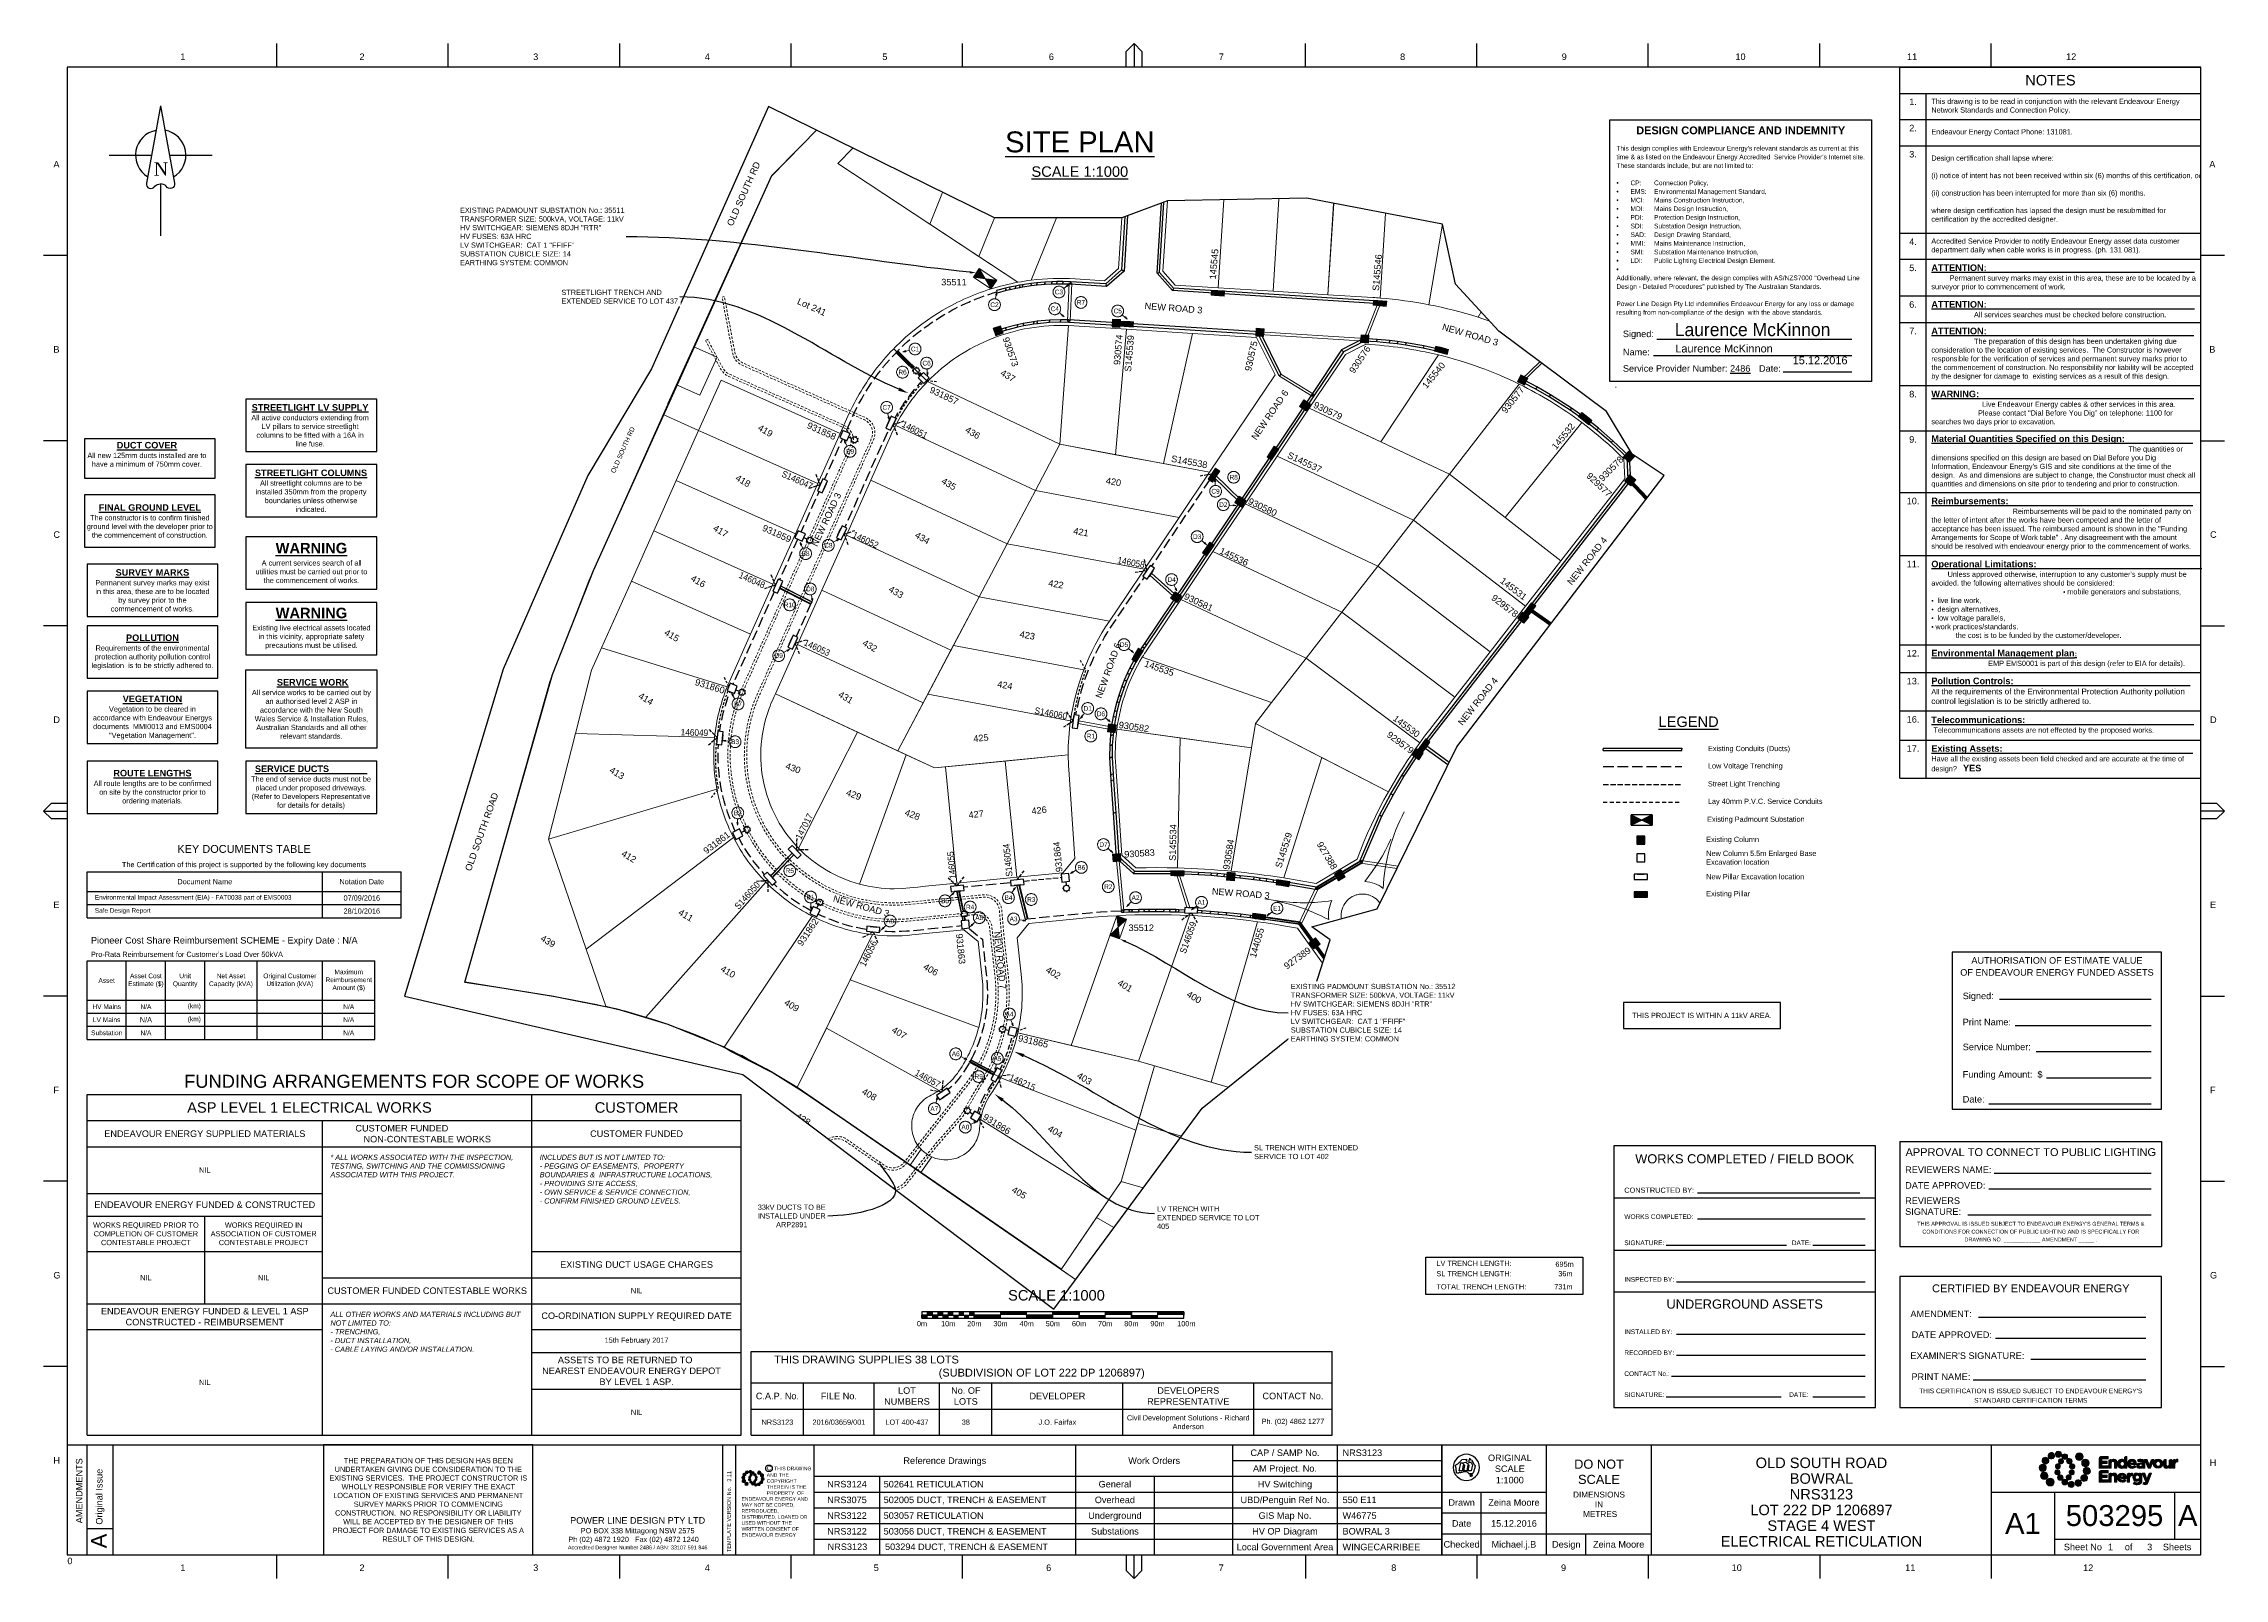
# Paper-space layout 'SITE' of a CAD drawing. Header units: metres, sheet in millimetres. Extents: x -9 to 824, y -10 to 576.
# The model-space entities are those that its viewports show. They can reach past a viewport. Long polylines and large blocks are cut down to what shows.
import ezdxf
from ezdxf import colors
from ezdxf.entities.mleader import LeaderData, LeaderLine
from ezdxf.enums import TextEntityAlignment as Align
from ezdxf.math import Vec2, Vec3

# ---------------------------------------------------------------- set-up
doc = ezdxf.new("R2010")
doc.units = ezdxf.units.M
for name, pattern in [('Dash', [5, 3, -2]), ('IE Trench LV', [5.5, 4, -1.5]), ('PHANTOM', [6.15, 3, -0.75, 0.3, -0.75, 0.3, -0.75, 0.3]), ('PHANTOM2', [4.45, 2, -0.5, 0.15, -0.5, 0.15, -0.5, 0.15, -0.5]), ('PHANTOMX2', [5.6, 2.5, -0.5, 0.15, -0.5, 0.15, -0.5, 0.15, -0.5, 0.15, -0.5])]:
    doc.linetypes.add(name, pattern=pattern)
doc.layers.get('0').update_dxf_attribs({"color": 6})
for name, color, linetype, lineweight in [('---Transmission Trench', 6, 'Continuous', 13), ('_User Miscellaneous1', 30, 'Continuous', 13), ('_User Miscellaneous8', 196, 'Continuous', 13), ('_User_LV_Exist', 5, 'Continuous', 25), ('Cadastre Developer_SP_NEW', 92, 'Continuous', 15), ('Cadastre Roads_SP_EXT', 96, 'Continuous', 15)]:
    doc.layers.add(name, color=color, linetype=linetype, lineweight=lineweight)
doc.layers.add('. Const Lines _SP', color=251, linetype='Continuous', lineweight=0, plot=False)
for name, color, linetype in [('Duct_SP_EXT', 30, 'Continuous'), ('Duct_SP_NEW', 2, 'Continuous'), ('Equip_LV_NEW', 2, 'Continuous'), ('Equip_SP_SL_EXT', 7, 'Continuous'), ('Equip_SP_SL_NEW', 2, 'Continuous'), ('Notes', 7, 'Continuous'), ('Services_SP_NEW_UG', 2, 'IE Trench LV'), ('SupportsUG_SP_LV_EXT', 7, 'Continuous'), ('SupportsUG_SP_LV_NEW', 2, 'Continuous'), ('SupportsUG_SP_LV_SL_NEW', 2, 'Continuous'), ('Trench_SP_NEW', 2, 'Continuous'), ('UG_Details_SP_MISC', 7, 'Continuous')]:
    doc.layers.add(name, color=color, linetype=linetype)
doc.layers.add('Viewports', color=6, linetype='Continuous', plot=False)
doc.styles.add('ARIAL', font='arial.ttf', dxfattribs={"height": 2})
doc.styles.add('COLUMN_LABEL', font='arial.ttf', dxfattribs={"height": 2})
doc.styles.add('iecARIAL', font='arial.ttf', dxfattribs={"height": 2})
doc.styles.add('iecNAME', font='times.ttf')
doc.styles.add('POLE_LABEL', font='arial.ttf', dxfattribs={"height": 2})
doc.styles.add('SL_LABEL', font='arial.ttf', dxfattribs={"height": 2})
doc.styles.get("Standard").update_dxf_attribs({"font": 'arial.ttf'})
doc.linetypes.add('Cable 4', pattern='A,4,-0.1,["*",Standard,S=2,R=0,X=0,Y=-1.6],-1.2', length=5.3)
doc.linetypes.add('Cable New UG', pattern='A,6,-0.05,["X",Standard,S=1.8,R=0,X=0,Y=-0.94],-1.8', length=7.85)
doc.linetypes.add('Cable o', pattern='A,4,-0.01,["O",Standard,S=1.5,R=0,X=0,Y=-0.75],-1.6', length=5.61)
doc.dimstyles.new('1.8mm_1_1000', dxfattribs={"dimtxt": 1.8, "dimasz": 2, "dimexe": 1, "dimexo": 3, "dimgap": 0.5, "dimtad": 0, "dimtoh": 1, "dimlfac": -1, "dimzin": 12, "dimdsep": 46, "dimtxsty": 'Standard', "dimcen": 1, "dimclrd": 256, "dimclre": 256, "dimclrt": 256, "dimazin": 3, "dimtfac": 1, "dimtmove": 0, "dimatfit": 3, "dimfxl": 1, "dimtolj": 1, "dimtzin": 0, "dimlwd": -1, "dimlwe": -1, "dimarcsym": 0})

psp = doc.layouts.new('SITE')

# ---------------------------------------------------------------- texts
at = {"layer": 'Notes', "color": 7}
for s, p in [('LV TRENCH LENGTH:', (523.25, 109.41)), ('TOTAL TRENCH LENGTH:', (523.25, 100.41)), ('SL TRENCH LENGTH:', (523.25, 105.41))]:
    psp.add_text(s, height=2, dxfattribs=at).set_placement(p)
at = {"layer": 'Notes', "style": 'iecARIAL'}
psp.add_text('SCALE 1:1000', height=4, dxfattribs=at).set_placement((378.04, 98.17), align=Align.MIDDLE)
for s, p in [('0m', (326.66, 87.33)), ('10m', (336.66, 87.33)), ('20m', (346.66, 87.33)), ('30m', (356.66, 87.33)), ('40m', (366.66, 87.33)), ('50m', (376.66, 87.33)), ('60m', (386.66, 87.33)), ('70m', (396.66, 87.33)), ('80m', (406.66, 87.33)), ('90m', (416.66, 87.33)), ('100m', (427.66, 87.33))]:
    psp.add_text(s, height=2, dxfattribs=at).set_placement(p, align=Align.MIDDLE_CENTER)
at = {"layer": 'Notes', "insert": (386.97, 534.17), "char_height": 6, "attachment_point": 5, "style": 'iecARIAL'}
psp.add_mtext('{\\H1.3333x;\\LSITE PLAN\\P\\H0.50001x;SCALE 1:1000}', dxfattribs=at)
at = {"layer": 'Notes', "linetype": 'Continuous', "insert": (591.23, 444.91), "char_height": 3, "attachment_point": 7, "line_spacing_factor": 0.9}
psp.add_mtext_dynamic_manual_height_columns('         {\\C5;       \\fFreestyle Script|b0|i0|c0|p66;    \\H1.6667x;Laurence McKinnon\\P\\fArial|b0|i0|c0|p34;\\H0.099998x;\\P\\H6x;                    Laurence McKinnon\\P^I^I^I^I^I       15.12.2016\\P                                                          \\P.}', width=100, gutter_width=12.5, heights=[0], dxfattribs=at)
at = {"layer": 'Notes', "char_height": 2}
for s, insert, width, attachment_point in [('{\\fArial|b1|i0|c0|p34;\\H1.25x;\\L\\C2;STREETLIGHT LV SUPPLY\\fArial|b0|i0|c0|p34;\\C1;\\P}All active conductors extending from LV pillars to service streetlight columns to be fitted with a 16A in line fuse.', (92.83, 430.57), 45, 5), ('{\\fArial|b1|i0|c0|p34;\\H1.25x;\\L\\C4;DUCT COVER\\fArial|b0|i0|c0|p34;\\H1.2x;\\C1;\\P}All new 125mm ducts installed are to have a minimum of 750mm cover.', (30.48, 419.47), 50, 5), ('{\\fArial|b1|i0|c0|p34;\\H1.25x;\\L\\C2;STREETLIGHT COLUMNS\\fArial|b0|i0|c0|p34;\\C1;\\P}All streetlight columns are to be installed 350mm from the property boundaries unless otherwise indicated. ', (93.19, 405.57), 46.2823, 5), ('{\\fArial|b1|i0|c0|p34;\\H1.25x;\\L\\C4;FINAL GROUND LEVEL\\P}The constructor is to confirm finished ground level with the developer prior to the commencement of construction.', (31.59, 393.99), 48, 5), ('{\\fArial|b1|i0|c0|p34;\\H1.9999x;\\L\\C1;WARNING\\P\\fArial|b0|i0|c0|p34;\\H0.12501x;\\l\\C7; }A current services search of all utilities must be carried out prior to the commencement of works.', (93.33, 377.98), 46, 5), ('{\\fArial|b1|i0|c0|p34;\\H1.25x;\\L\\C4;SURVEY MARKS\\fArial|b0|i0|c0|p34;\\P}Permanent survey marks may exist in this area, these are to be located by survey prior to the commencement of works.', (32.59, 367.51), 46, 5), ('{\\fArial|b1|i0|c0|p34;\\H1.9999x;\\L\\C1;WARNING\\H0.12501x;\\P}Existing live electrical assets located in this vicinity, appropriate safety precautions must be utilised.', (93.33, 352.91), 46, 5), ('{\\fArial|b1|i0|c0|p34;\\H1.25x;\\L\\C4;POLLUTION\\P}Requirements of the environmental protection authority pollution control legislation  is to be strictly adhered to.', (32.59, 343.94), 48, 5), ('{\\fArial|b1|i0|c0|p34;\\H1.25x;\\L\\C4;VEGETATION\\fArial|b0|i0|c0|p34;\\l\\P}Vegetation to be cleared in accordance with Endeavour Energys documents  MMI0013 and EMS0004 "Vegetation Management".', (32.59, 318.94), 46, 5), ('{\\fArial|b1|i0|c0|p34;\\H1.25x;\\L\\C180;SERVICE DUCTS\\C4;                }The end of service ducts must not be placed under proposed driveways. (Refer to Developers Representative for details for details)', (93.19, 292.21), 46.2823, 5), ('{\\fArial|b1|i0|c0|p34;\\H1.25x;\\L\\C4;ROUTE LENGTHS\\fArial|b0|i0|c0|p34;\\H1.2x;\\C1;\\P}All route lengths are to be confirmed on site by the constructor prior to ordering materials.', (32.59, 292.21), 46, 5), ('New Column 5.5m Enlarged Base Excavation location', (626.34, 265.34), 42.3096, 4), ('THE PREPARATION OF THIS DESIGN HAS BEEN UNDERTAKEN GIVING DUE CONSIDERATION TO THE EXISTING SERVICES.  THE PROJECT CONSTRUCTOR IS WHOLLY RESPONSIBLE FOR VERIFY THE EXACT LOCATION OF EXISTING SERVICES AND PERMANENT SURVEY MARKS PRIOR TO COMMENCING CONSTRUCTION.  NO RESPONSIBILITY OR LIABILITY WILL BE ACCEPTED BY THE DESIGNER OF THIS PROJECT FOR DAMAGE TO EXISTING SERVICES AS A RESULT OF THIS DESIGN.', (138, 20), 76, 5)]:
    psp.add_mtext(s, dxfattribs=dict(at, insert=insert, width=width, attachment_point=attachment_point))
at = {"layer": 'Notes', "attachment_point": 5}
for s, insert, char_height, width, style in [('{\\fArial|b1|i0|c0|p34;\\H1.25x;\\L\\C180; SERVICE WORK\\fArial|b0|i0|c0|p34;\\H1.2x;\\P}All service works to be carried out by an authorised level 2 ASP in accordance with the New South Wales Service & Installation Rules, Australian Standards and all other relevant standards.', (93.33, 322.21), 2, 46, 'iecARIAL'), ('{\\H0.83333x;POWER LINE DESIGN PTY LTD}\\P{\\H0.66667x;PO BOX 338 Mittagong NSW 2575\\PPh (02) 4872 1920   Fax (02) 4872 1240     \\H0.75x;Accredited Designer Number 2486 / ABN: 33107 591 846 }', (218, 7), 3, 60, 'ARIAL')]:
    psp.add_mtext(s, dxfattribs=dict(at, insert=insert, char_height=char_height, width=width, style=style))
at = {"layer": 'Notes'}
for s, insert, char_height, attachment_point in [('{\\LLEGEND}', (619.6, 317.29), 4, 5), ('Low Voltage Trenching', (626.99, 300.16), 2, 4), ('Existing Conduits (Ducts)', (627.01, 306.78), 2, 4), ('Street Light Trenching', (626.99, 293.29), 2, 4), ('Lay 40mm P.V.C. Service Conduits', (626.99, 286.63), 2, 4), ('Existing Padmount Substation', (626.68, 279.77), 2, 4), ('Existing Column', (626.34, 272.06), 2, 4), ('NRS3123       503294 DUCT, TRENCH & EASEMENT', (290.6, 1.84), 2.5, 4)]:
    psp.add_mtext(s, dxfattribs=dict(at, insert=insert, char_height=char_height, attachment_point=attachment_point))
at = {"layer": 'Notes', "char_height": 2, "attachment_point": 4, "line_spacing_factor": 0.9}
for s, insert in [('New Pillar Excavation location', (626.34, 258.1)), ('Existing Pillar', (626.34, 251.35))]:
    psp.add_mtext(s, dxfattribs=dict(at, insert=insert))
at = {"layer": 'Notes', "color": 7, "lineweight": -3, "insert": (624.73, 205.08), "char_height": 2, "width": 60, "attachment_point": 5}
psp.add_mtext('THIS PROJECT IS WITHIN A {\\C1;11kV} AREA.', dxfattribs=at)
at = {"layer": 'Notes', "char_height": 2, "attachment_point": 9}
for s, insert in [('695m', (575.7, 109.01)), ('731m', (575.25, 100.41)), ('36m', (575.25, 105.41))]:
    psp.add_mtext_dynamic_manual_height_columns(s, width=8.5, gutter_width=12.5, heights=[0], dxfattribs=dict(at, insert=insert))

msp = doc.modelspace()

# ---------------------------------------------------------------- texts
at = {"layer": '_User Miscellaneous1'}
for s, rotation, p in [('NEW ROAD 8', 331.094749, (265227.358, 6181314.915)), ('OLD SOUTH RD', 66.094021, (265107.716, 6181273.613)), ('NEW ROAD 3', 355.530155, (265265.108, 6181242.168)), ('NEW ROAD 3', 343.728979, (265378.679, 6181234.251)), ('NEW ROAD 6', 55.676127, (265307.83, 6181191.903)), ('NEW ROAD 4', 51.574487, (265428.399, 6181136.474)), ('NEW ROAD 6', 70.098795, (265248.686, 6181093.192)), ('NEW ROAD 4', 51.574487, (265386.648, 6181082.829)), ('OLD SOUTH ROAD', 70.406674, (265007.761, 6181027.193)), ('NEW ROAD 7', 276, (265207.528, 6181004.161)), ('NEW ROAD 2', 350.096478, (265391.808, 6181003.072)), ('NEW ROAD 1', 82.20514, (265342.314, 6180963.843)), ('STJ', 82.20514, (265350.5, 6180974)), ('NEW ROAD 3', 79.845129, (265437.75, 6180954.75)), ('NEW ROAD 1', 76.835222, (265328.866, 6180886.928)), ('NEW ROAD 3', 259.845129, (265427.496, 6180899.736))]:
    msp.add_text(s, height=2.5, rotation=rotation, dxfattribs=at).set_placement(p)
at = {"layer": '_User Miscellaneous1', "transparency": 33554687, "style": 'ARIAL'}
msp.add_text('Lot 241', height=2.5, rotation=335.854139, dxfattribs=at).set_placement((265132.177, 6181244.208))
at = {"layer": 'Cadastre Developer_SP_NEW', "transparency": 33554687, "style": 'ARIAL'}
for s, rotation, p in [('229', 329.126944, (265277.804, 6181322.635)), ('230', 329.126944, (265306.48, 6181309.005)), ('225', 329.126944, (265171.831, 6181304.48)), ('224', 329.126944, (265196.9, 6181291.905)), ('223', 329.126944, (265216.442, 6181281.584)), ('236', 329.126944, (265387.428, 6181263.597)), ('237', 329.126944, (265413.812, 6181251.293)), ('238', 329.126944, (265438.978, 6181232.741)), ('437', 329.126944, (265209.826, 6181217.083)), ('239', 329.126944, (265462.722, 6181214.305)), ('419', 329.126944, (265117.153, 6181196.112)), ('436', 329.126944, (265196.365, 6181195.295)), ('418', 329.126944, (265108.592, 6181176.937)), ('435', 329.126944, (265187.247, 6181175.746)), ('420', 349.896647, (265250.233, 6181175.436)), ('417', 329.126944, (265100.034, 6181157.759)), ('434', 329.126944, (265177.147, 6181155.108)), ('421', 349.896647, (265237.799, 6181156.251)), ('332', 329.126944, (265455.218, 6181143.912)), ('416', 329.126944, (265091.474, 6181138.583)), ('433', 329.126944, (265167.079, 6181134.457)), ('422', 349.896647, (265228.22, 6181136.335)), ('415', 329.126944, (265081.39, 6181117.864)), ('423', 349.896647, (265217.29, 6181116.785)), ('432', 329.126944, (265157.09, 6181113.912)), ('331', 329.126944, (265447.623, 6181112.719)), ('414', 329.126944, (265071.501, 6181093.656)), ('431', 329.126944, (265147.851, 6181094.204)), ('424', 349.896649, (265208.723, 6181097.727)), ('330', 329.126944, (265435.536, 6181096.73)), ('425', 6.204, (265199.877, 6181076.715)), ('329', 329.126944, (265423.742, 6181080.568)), ('430', 339.577356, (265127.715, 6181066.613)), ('413', 329.126944, (265060.411, 6181065.28)), ('328', 329.126944, (265411.905, 6181064.35)), ('429', 339.577356, (265150.872, 6181056.446)), ('428', 339.577356, (265173.287, 6181048.809)), ('427', 6.249936, (265198.029, 6181047.564)), ('426', 6.249936, (265222.098, 6181049.083)), ('412', 329.126944, (265064.979, 6181033.418)), ('327', 329.126944, (265455.527, 6181035.55)), ('143', 329.126944, (265418.933, 6181025.548)), ('411', 329.126944, (265086.727, 6181010.941)), ('439', 329.126944, (265034.054, 6181001.019)), ('410', 329.126944, (265102.865, 6180989.386)), ('406', 329.126944, (265180.345, 6180990.184)), ('402', 329.126944, (265227.162, 6180988.95)), ('401', 329.126944, (265254.579, 6180984.029)), ('409', 329.126944, (265127.211, 6180976.477)), ('400', 329.126944, (265280.953, 6180979.647)), ('105', 329.126944, (265362.329, 6180975.616)), ('407', 329.126944, (265168.284, 6180966.043)), ('106', 329.126944, (265387.193, 6180971.899)), ('107', 329.126944, (265412.371, 6180967.634)), ('135', 329.126944, (265456.594, 6180955.901)), ('408', 329.126944, (265156.86, 6180942.498)), ('403', 329.126944, (265239.05, 6180948.539)), ('438', 329.126944, (265131.568, 6180933.035)), ('139', 329.126944, (265290.409, 6180934.528)), ('104', 329.126944, (265357.48, 6180933.402)), ('108', 329.126944, (265396.677, 6180936.244)), ('404', 329.126944, (265227.897, 6180928.299)), ('138', 329.126944, (265284.317, 6180912.314)), ('109', 329.126944, (265392.702, 6180914.827)), ('126', 329.126944, (265444.631, 6180910.591)), ('405', 329.126944, (265214.121, 6180904.953)), ('144', 340, (265375.541, 6180895.438)), ('127', 329.126944, (265461.949, 6180893.486)), ('137', 329.126944, (265276.993, 6180889.825)), ('103', 329.126944, (265352.966, 6180885.317)), ('110', 329.126944, (265388.336, 6180874.441)), ('136', 329.126944, (265263.323, 6180868.315)), ('102', 329.126944, (265344.706, 6180857.349))]:
    msp.add_text(s, height=2.5, rotation=rotation, dxfattribs=at).set_placement(p)
at = {"layer": 'Cadastre Roads_SP_EXT'}
msp.add_text('OLD SOUTH RD', height=1.8, rotation=66.094021, dxfattribs=at).set_placement((265062.753, 6181179.282))

# ---------------------------------------------------------------- blocks, each defined once
blk = doc.blocks.new('NorthPnt 11(NP11)')
for p, q in [((-19.7, 0.02), (-3.49, 0)), ((3.32, 0), (19.7, -0.02)), ((-0.08, -10.94), (-0.08, -30.8))]:
    blk.add_line(p, q)
for points in [[(-0.08, 18.81), (-5.43, -10.68, 0.877048), (-2.29, -11.9, -0.1543), (-0.08, -10.94, 0.090511)], [(-0.08, 18.81), (5.26, -10.68, -0.877048), (2.13, -11.9, 0.1543), (-0.08, -10.94, -0.090511)]]:
    blk.add_lwpolyline(points, format="xyb")
for start, end in [(100.5988, 238.86433), (300.09942, 80.43745)]:
    blk.add_arc((0, 0), 9.64, start, end)
at = {"style": 'iecNAME'}
blk.add_text('N', height=5.02, dxfattribs=at).set_placement((-2.62, -7.82))
blk = doc.blocks.new('EE_LOGO_SMALL')
at = {"layer": 'Notes'}
h = blk.add_hatch(color=256, dxfattribs=at)
edge = h.paths.add_edge_path()
edge.add_spline(control_points=[(-8.4, 2), (-9.2, 2), (-9.8, 1.4), (-9.8, 0.7), (-9.9, -0.1), (-9.3, -0.7), (-8.6, -0.8), (-7.8, -0.8), (-7.2, -0.2), (-7.1, 0.5), (-7.1, 1.3), (-7.7, 1.9), (-8.4, 2)], knot_values=[0, 0, 0, 0, 1, 1, 1, 2, 2, 2, 3, 3, 3, 4, 4, 4, 4], degree=3, periodic=0)
h = blk.add_hatch(color=256, dxfattribs=at)
edge = h.paths.add_edge_path()
edge.add_spline(control_points=[(-6.8, 4.5), (-7.4, 4.8), (-8.2, 4.6), (-8.6, 4), (-8.9, 3.4), (-8.7, 2.6), (-8.1, 2.2), (-7.5, 1.9), (-6.7, 2.1), (-6.3, 2.7), (-6, 3.3), (-6.2, 4.1), (-6.8, 4.5)], knot_values=[0, 0, 0, 0, 1, 1, 1, 2, 2, 2, 3, 3, 3, 4, 4, 4, 4], degree=3, periodic=0)
h = blk.add_hatch(color=256, dxfattribs=at)
edge = h.paths.add_edge_path()
edge.add_spline(control_points=[(-4.2, 5.9), (-4.6, 6.5), (-5.3, 6.6), (-5.9, 6.3), (-6.4, 5.9), (-6.6, 5.1), (-6.2, 4.6), (-5.9, 4), (-5.1, 3.8), (-4.6, 4.2), (-4, 4.6), (-3.8, 5.3), (-4.2, 5.9)], knot_values=[0, 0, 0, 0, 1, 1, 1, 2, 2, 2, 3, 3, 3, 4, 4, 4, 4], degree=3, periodic=0)
h = blk.add_hatch(color=256, dxfattribs=at)
edge = h.paths.add_edge_path()
edge.add_spline(control_points=[(-1.3, 5.9), (-1.4, 6.5), (-2, 7), (-2.6, 6.9), (-3.3, 6.9), (-3.7, 6.3), (-3.7, 5.6), (-3.6, 5), (-3, 4.5), (-2.4, 4.6), (-1.7, 4.7), (-1.3, 5.2), (-1.3, 5.9)], knot_values=[0, 0, 0, 0, 1, 1, 1, 2, 2, 2, 3, 3, 3, 4, 4, 4, 4], degree=3, periodic=0)
h = blk.add_hatch(color=256, dxfattribs=at)
edge = h.paths.add_edge_path()
edge.add_spline(control_points=[(-2.5, 2.1), (-3, 2.2), (-3.5, 1.9), (-3.6, 1.3), (-3.7, 0.8), (-3.4, 0.3), (-2.9, 0.2), (-2.4, 0.1), (-1.9, 0.4), (-1.8, 0.9), (-1.7, 1.5), (-2, 2), (-2.5, 2.1)], knot_values=[0, 0, 0, 0, 1, 1, 1, 2, 2, 2, 3, 3, 3, 4, 4, 4, 4], degree=3, periodic=0)
h = blk.add_hatch(color=256, dxfattribs=at)
edge = h.paths.add_edge_path()
edge.add_spline(control_points=[(1, 4.9), (1, 4.3), (0.5, 3.8), (-0.1, 3.8), (-0.7, 3.8), (-1.2, 4.3), (-1.2, 4.9), (-1.2, 5.5), (-0.7, 6), (-0.1, 6), (0.5, 6), (1, 5.5), (1, 4.9)], knot_values=[0, 0, 0, 0, 1, 1, 1, 2, 2, 2, 3, 3, 3, 4, 4, 4, 4], degree=3, periodic=0)
edge = h.paths.add_edge_path()
edge.add_spline(control_points=[(-1.4, 4), (-1.9, 4.1), (-2.4, 3.8), (-2.5, 3.3), (-2.6, 2.7), (-2.3, 2.2), (-1.8, 2.1), (-1.3, 2), (-0.7, 2.3), (-0.6, 2.9), (-0.5, 3.4), (-0.9, 3.9), (-1.4, 4)], knot_values=[0, 0, 0, 0, 1, 1, 1, 2, 2, 2, 3, 3, 3, 4, 4, 4, 4], degree=3, periodic=0)
h = blk.add_hatch(color=256, dxfattribs=at)
edge = h.paths.add_edge_path()
edge.add_spline(control_points=[(2.3, 2.4), (2.8, 2.8), (2.8, 3.4), (2.4, 3.9), (2, 4.3), (1.4, 4.3), (0.9, 3.9), (0.5, 3.6), (0.5, 2.9), (0.9, 2.5), (1.2, 2), (1.9, 2), (2.3, 2.4)], knot_values=[0, 0, 0, 0, 1, 1, 1, 2, 2, 2, 3, 3, 3, 4, 4, 4, 4], degree=3, periodic=0)
edge = h.paths.add_edge_path()
edge.add_spline(control_points=[(1, 4.9), (1, 4.3), (0.5, 3.8), (-0.1, 3.8), (-0.7, 3.8), (-1.2, 4.3), (-1.2, 4.9), (-1.2, 5.5), (-0.7, 6), (-0.1, 6), (0.5, 6), (1, 5.5), (1, 4.9)], knot_values=[0, 0, 0, 0, 1, 1, 1, 2, 2, 2, 3, 3, 3, 4, 4, 4, 4], degree=3, periodic=0)
h = blk.add_hatch(color=256, dxfattribs=at)
edge = h.paths.add_edge_path()
edge.add_spline(control_points=[(1, 4.9), (1, 4.3), (0.5, 3.8), (-0.1, 3.8), (-0.7, 3.8), (-1.2, 4.3), (-1.2, 4.9), (-1.2, 5.5), (-0.7, 6), (-0.1, 6), (0.5, 6), (1, 5.5), (1, 4.9)], knot_values=[0, 0, 0, 0, 1, 1, 1, 2, 2, 2, 3, 3, 3, 4, 4, 4, 4], degree=3, periodic=0)
edge = h.paths.add_edge_path(flags=16)
edge.add_spline(control_points=[(1, 4.9), (1, 4.3), (0.5, 3.8), (-0.1, 3.8), (-0.7, 3.8), (-1.2, 4.3), (-1.2, 4.9), (-1.2, 5.5), (-0.7, 6), (-0.1, 6), (0.5, 6), (1, 5.5), (1, 4.9)], knot_values=[0, 0, 0, 0, 1, 1, 1, 2, 2, 2, 3, 3, 3, 4, 4, 4, 4], degree=3, periodic=0)
h = blk.add_hatch(color=256, dxfattribs=at)
edge = h.paths.add_edge_path()
edge.add_spline(control_points=[(3, 0.2), (3.5, 0.3), (3.8, 0.9), (3.7, 1.4), (3.6, 1.9), (3, 2.3), (2.5, 2.1), (1.9, 2), (1.6, 1.4), (1.8, 0.9), (1.9, 0.4), (2.5, 0.1), (3, 0.2)], knot_values=[0, 0, 0, 0, 1, 1, 1, 2, 2, 2, 3, 3, 3, 4, 4, 4, 4], degree=3, periodic=0)
h = blk.add_hatch(color=256, dxfattribs=at)
edge = h.paths.add_edge_path()
edge.add_spline(control_points=[(7, 4.9), (7, 4), (6.3, 3.4), (5.5, 3.4), (4.6, 3.4), (4, 4), (4, 4.9), (4, 5.7), (4.6, 6.4), (5.5, 6.4), (6.3, 6.4), (7, 5.7), (7, 4.9)], knot_values=[0, 0, 0, 0, 1, 1, 1, 2, 2, 2, 3, 3, 3, 4, 4, 4, 4], degree=3, periodic=0)
h = blk.add_hatch(color=256, dxfattribs=at)
edge = h.paths.add_edge_path()
edge.add_spline(control_points=[(8.4, 1.1), (9.1, 1.5), (9.4, 2.3), (9.1, 3), (8.8, 3.7), (7.9, 4.1), (7.2, 3.8), (6.5, 3.4), (6.2, 2.6), (6.5, 1.9), (6.8, 1.2), (7.7, 0.8), (8.4, 1.1)], knot_values=[0, 0, 0, 0, 1, 1, 1, 2, 2, 2, 3, 3, 3, 4, 4, 4, 4], degree=3, periodic=0)
h = blk.add_hatch(color=256, dxfattribs=at)
edge = h.paths.add_edge_path()
edge.add_spline(control_points=[(8.3, -1.9), (9, -1.9), (9.7, -1.4), (9.7, -0.6), (9.7, 0.1), (9.2, 0.8), (8.4, 0.8), (7.7, 0.8), (7, 0.3), (7, -0.5), (6.9, -1.2), (7.5, -1.9), (8.3, -1.9)], knot_values=[0, 0, 0, 0, 1, 1, 1, 2, 2, 2, 3, 3, 3, 4, 4, 4, 4], degree=3, periodic=0)
h = blk.add_hatch(color=256, dxfattribs=at)
edge = h.paths.add_edge_path()
edge.add_spline(control_points=[(-8.5, -1.1), (-9.2, -1.4), (-9.6, -2.3), (-9.3, -3), (-8.9, -3.7), (-8.1, -4), (-7.4, -3.7), (-6.7, -3.4), (-6.3, -2.5), (-6.6, -1.8), (-7, -1.1), (-7.8, -0.8), (-8.5, -1.1)], knot_values=[0, 0, 0, 0, 1, 1, 1, 2, 2, 2, 3, 3, 3, 4, 4, 4, 4], degree=3, periodic=0)
h = blk.add_hatch(color=256, dxfattribs=at)
edge = h.paths.add_edge_path()
edge.add_spline(control_points=[(-7.1, -4.8), (-7.1, -4), (-6.5, -3.3), (-5.6, -3.3), (-4.8, -3.3), (-4.1, -4), (-4.1, -4.8), (-4.1, -5.7), (-4.8, -6.3), (-5.6, -6.3), (-6.5, -6.3), (-7.1, -5.7), (-7.1, -4.8)], knot_values=[0, 0, 0, 0, 1, 1, 1, 2, 2, 2, 3, 3, 3, 4, 4, 4, 4], degree=3, periodic=0)
h = blk.add_hatch(color=256, dxfattribs=at)
edge = h.paths.add_edge_path()
edge.add_spline(control_points=[(-3.1, -0.2), (-3.7, -0.3), (-4, -0.8), (-3.8, -1.4), (-3.7, -1.9), (-3.2, -2.2), (-2.6, -2.1), (-2.1, -1.9), (-1.8, -1.4), (-1.9, -0.9), (-2.1, -0.3), (-2.6, 0), (-3.1, -0.2)], knot_values=[0, 0, 0, 0, 1, 1, 1, 2, 2, 2, 3, 3, 3, 4, 4, 4, 4], degree=3, periodic=0)
h = blk.add_hatch(color=256, dxfattribs=at)
edge = h.paths.add_edge_path()
edge.add_spline(control_points=[(-2.5, -2.3), (-2.9, -2.7), (-3, -3.4), (-2.6, -3.8), (-2.2, -4.2), (-1.5, -4.3), (-1.1, -3.9), (-0.7, -3.5), (-0.6, -2.8), (-1, -2.4), (-1.4, -2), (-2, -1.9), (-2.5, -2.3)], knot_values=[0, 0, 0, 0, 1, 1, 1, 2, 2, 2, 3, 3, 3, 4, 4, 4, 4], degree=3, periodic=0)
h = blk.add_hatch(color=256, dxfattribs=at)
edge = h.paths.add_edge_path()
edge.add_spline(control_points=[(-1.2, -4.8), (-1.2, -4.2), (-0.7, -3.7), (-0.1, -3.7), (0.5, -3.7), (1, -4.2), (1, -4.8), (1, -5.4), (0.5, -5.9), (-0.1, -5.9), (-0.7, -5.9), (-1.2, -5.4), (-1.2, -4.8)], knot_values=[0, 0, 0, 0, 1, 1, 1, 2, 2, 2, 3, 3, 3, 4, 4, 4, 4], degree=3, periodic=0)
h = blk.add_hatch(color=256, dxfattribs=at)
edge = h.paths.add_edge_path()
edge.add_spline(control_points=[(1.2, -3.9), (1.7, -4.1), (2.2, -3.7), (2.3, -3.2), (2.5, -2.7), (2.1, -2.2), (1.6, -2.1), (1.1, -2), (0.6, -2.3), (0.5, -2.8), (0.4, -3.3), (0.7, -3.8), (1.2, -3.9)], knot_values=[0, 0, 0, 0, 1, 1, 1, 2, 2, 2, 3, 3, 3, 4, 4, 4, 4], degree=3, periodic=0)
h = blk.add_hatch(color=256, dxfattribs=at)
edge = h.paths.add_edge_path()
edge.add_spline(control_points=[(1.2, -5.8), (1.3, -6.5), (1.8, -6.9), (2.5, -6.9), (3.1, -6.8), (3.6, -6.2), (3.5, -5.6), (3.4, -5), (2.9, -4.5), (2.2, -4.6), (1.6, -4.6), (1.1, -5.2), (1.2, -5.8)], knot_values=[0, 0, 0, 0, 1, 1, 1, 2, 2, 2, 3, 3, 3, 4, 4, 4, 4], degree=3, periodic=0)
h = blk.add_hatch(color=256, dxfattribs=at)
edge = h.paths.add_edge_path()
edge.add_spline(control_points=[(2.4, -2), (2.9, -2.1), (3.4, -1.8), (3.5, -1.3), (3.6, -0.8), (3.3, -0.3), (2.8, -0.2), (2.2, -0.1), (1.7, -0.4), (1.6, -0.9), (1.5, -1.4), (1.8, -1.9), (2.4, -2)], knot_values=[0, 0, 0, 0, 1, 1, 1, 2, 2, 2, 3, 3, 3, 4, 4, 4, 4], degree=3, periodic=0)
h = blk.add_hatch(color=256, dxfattribs=at)
edge = h.paths.add_edge_path()
edge.add_spline(control_points=[(4, -5.8), (4.4, -6.4), (5.2, -6.6), (5.7, -6.2), (6.3, -5.8), (6.5, -5.1), (6.1, -4.5), (5.7, -4), (5, -3.8), (4.4, -4.2), (3.8, -4.5), (3.7, -5.3), (4, -5.8)], knot_values=[0, 0, 0, 0, 1, 1, 1, 2, 2, 2, 3, 3, 3, 4, 4, 4, 4], degree=3, periodic=0)
h = blk.add_hatch(color=256, dxfattribs=at)
edge = h.paths.add_edge_path()
edge.add_spline(control_points=[(6.7, -4.4), (7.3, -4.8), (8.1, -4.6), (8.4, -4), (8.8, -3.3), (8.6, -2.6), (8, -2.2), (7.3, -1.8), (6.6, -2.1), (6.2, -2.7), (5.8, -3.3), (6, -4.1), (6.7, -4.4)], knot_values=[0, 0, 0, 0, 1, 1, 1, 2, 2, 2, 3, 3, 3, 4, 4, 4, 4], degree=3, periodic=0)
at = {"layer": 'Notes', "lineweight": 0}
for points in [[(1.8, 2.1), (1.8, 2.1)], [(-2, -2.1), (-2, -2.1)]]:
    blk.add_lwpolyline(points, dxfattribs=at)
for points in [[(-8.4, 2), (-9.2, 2), (-9.8, 1.4), (-9.8, 0.7), (-9.9, -0.1), (-9.3, -0.7), (-8.6, -0.8), (-7.8, -0.8), (-7.2, -0.2), (-7.1, 0.5), (-7.1, 1.3), (-7.7, 1.9), (-8.4, 2)], [(-6.8, 4.5), (-7.4, 4.8), (-8.2, 4.6), (-8.6, 4), (-8.9, 3.4), (-8.7, 2.6), (-8.1, 2.2), (-7.5, 1.9), (-6.7, 2.1), (-6.3, 2.7), (-6, 3.3), (-6.2, 4.1), (-6.8, 4.5)], [(-4.2, 5.9), (-4.6, 6.5), (-5.3, 6.6), (-5.9, 6.3), (-6.4, 5.9), (-6.6, 5.1), (-6.2, 4.6), (-5.9, 4), (-5.1, 3.8), (-4.6, 4.2), (-4, 4.6), (-3.8, 5.3), (-4.2, 5.9)], [(-1.3, 5.9), (-1.4, 6.5), (-2, 7), (-2.6, 6.9), (-3.3, 6.9), (-3.7, 6.3), (-3.7, 5.6), (-3.6, 5), (-3, 4.5), (-2.4, 4.6), (-1.7, 4.7), (-1.3, 5.2), (-1.3, 5.9)], [(-2.5, 2.1), (-3, 2.2), (-3.5, 1.9), (-3.6, 1.3), (-3.7, 0.8), (-3.4, 0.3), (-2.9, 0.2), (-2.4, 0.1), (-1.9, 0.4), (-1.8, 0.9), (-1.7, 1.5), (-2, 2), (-2.5, 2.1)], [(-1.4, 4), (-1.9, 4.1), (-2.4, 3.8), (-2.5, 3.3), (-2.6, 2.7), (-2.3, 2.2), (-1.8, 2.1), (-1.3, 2), (-0.7, 2.3), (-0.6, 2.9), (-0.5, 3.4), (-0.9, 3.9), (-1.4, 4)], [(1, 4.9), (1, 4.3), (0.5, 3.8), (-0.1, 3.8), (-0.7, 3.8), (-1.2, 4.3), (-1.2, 4.9), (-1.2, 5.5), (-0.7, 6), (-0.1, 6), (0.5, 6), (1, 5.5), (1, 4.9)], [(1, 4.9), (1, 4.3), (0.5, 3.8), (-0.1, 3.8), (-0.7, 3.8), (-1.2, 4.3), (-1.2, 4.9), (-1.2, 5.5), (-0.7, 6), (-0.1, 6), (0.5, 6), (1, 5.5), (1, 4.9)], [(2.3, 2.4), (2.8, 2.8), (2.8, 3.4), (2.4, 3.9), (2, 4.3), (1.4, 4.3), (0.9, 3.9), (0.5, 3.6), (0.5, 2.9), (0.9, 2.5), (1.2, 2), (1.9, 2), (2.3, 2.4)], [(3, 0.2), (3.5, 0.3), (3.8, 0.9), (3.7, 1.4), (3.6, 1.9), (3, 2.3), (2.5, 2.1), (1.9, 2), (1.6, 1.4), (1.8, 0.9), (1.9, 0.4), (2.5, 0.1), (3, 0.2)], [(7, 4.9), (7, 4), (6.3, 3.4), (5.5, 3.4), (4.6, 3.4), (4, 4), (4, 4.9), (4, 5.7), (4.6, 6.4), (5.5, 6.4), (6.3, 6.4), (7, 5.7), (7, 4.9)], [(8.4, 1.1), (9.1, 1.5), (9.4, 2.3), (9.1, 3), (8.8, 3.7), (7.9, 4.1), (7.2, 3.8), (6.5, 3.4), (6.2, 2.6), (6.5, 1.9), (6.8, 1.2), (7.7, 0.8), (8.4, 1.1)], [(8.3, -1.9), (9, -1.9), (9.7, -1.4), (9.7, -0.6), (9.7, 0.1), (9.2, 0.8), (8.4, 0.8), (7.7, 0.8), (7, 0.3), (7, -0.5), (6.9, -1.2), (7.5, -1.9), (8.3, -1.9)], [(-8.5, -1.1), (-9.2, -1.4), (-9.6, -2.3), (-9.3, -3), (-8.9, -3.7), (-8.1, -4), (-7.4, -3.7), (-6.7, -3.4), (-6.3, -2.5), (-6.6, -1.8), (-7, -1.1), (-7.8, -0.8), (-8.5, -1.1)], [(-7.1, -4.8), (-7.1, -4), (-6.5, -3.3), (-5.6, -3.3), (-4.8, -3.3), (-4.1, -4), (-4.1, -4.8), (-4.1, -5.7), (-4.8, -6.3), (-5.6, -6.3), (-6.5, -6.3), (-7.1, -5.7), (-7.1, -4.8)], [(-3.1, -0.2), (-3.7, -0.3), (-4, -0.8), (-3.8, -1.4), (-3.7, -1.9), (-3.2, -2.2), (-2.6, -2.1), (-2.1, -1.9), (-1.8, -1.4), (-1.9, -0.9), (-2.1, -0.3), (-2.6, 0), (-3.1, -0.2)], [(-2.5, -2.3), (-2.9, -2.7), (-3, -3.4), (-2.6, -3.8), (-2.2, -4.2), (-1.5, -4.3), (-1.1, -3.9), (-0.7, -3.5), (-0.6, -2.8), (-1, -2.4), (-1.4, -2), (-2, -1.9), (-2.5, -2.3)], [(-1.2, -4.8), (-1.2, -4.2), (-0.7, -3.7), (-0.1, -3.7), (0.5, -3.7), (1, -4.2), (1, -4.8), (1, -5.4), (0.5, -5.9), (-0.1, -5.9), (-0.7, -5.9), (-1.2, -5.4), (-1.2, -4.8)], [(1.2, -3.9), (1.7, -4.1), (2.2, -3.7), (2.3, -3.2), (2.5, -2.7), (2.1, -2.2), (1.6, -2.1), (1.1, -2), (0.6, -2.3), (0.5, -2.8), (0.4, -3.3), (0.7, -3.8), (1.2, -3.9)], [(1.2, -5.8), (1.3, -6.5), (1.8, -6.9), (2.5, -6.9), (3.1, -6.8), (3.6, -6.2), (3.5, -5.6), (3.4, -5), (2.9, -4.5), (2.2, -4.6), (1.6, -4.6), (1.1, -5.2), (1.2, -5.8)], [(2.4, -2), (2.9, -2.1), (3.4, -1.8), (3.5, -1.3), (3.6, -0.8), (3.3, -0.3), (2.8, -0.2), (2.2, -0.1), (1.7, -0.4), (1.6, -0.9), (1.5, -1.4), (1.8, -1.9), (2.4, -2)], [(4, -5.8), (4.4, -6.4), (5.2, -6.6), (5.7, -6.2), (6.3, -5.8), (6.5, -5.1), (6.1, -4.5), (5.7, -4), (5, -3.8), (4.4, -4.2), (3.8, -4.5), (3.7, -5.3), (4, -5.8)], [(6.7, -4.4), (7.3, -4.8), (8.1, -4.6), (8.4, -4), (8.8, -3.3), (8.6, -2.6), (8, -2.2), (7.3, -1.8), (6.6, -2.1), (6.2, -2.7), (5.8, -3.3), (6, -4.1), (6.7, -4.4)]]:
    blk.add_open_spline(points, degree=3, knots=[0, 0, 0, 0, 1, 1, 1, 2, 2, 2, 3, 3, 3, 4, 4, 4, 4], dxfattribs=at)
blk = doc.blocks.new('EE_COPYRIGHT_A1')
at = {"layer": 'Notes'}
blk.add_circle((9.53, -0.82), 1.15, dxfattribs=at)
at = {"xscale": 0.4, "yscale": 0.4, "zscale": 0.4}
blk.add_blockref('EE_LOGO_SMALL', (3.96, -4.29), dxfattribs=at)
at = {"layer": 'Notes', "insert": (0, 0), "char_height": 1.25, "width": 24.1208, "attachment_point": 1, "style": 'ARIAL'}
blk.add_mtext('\\pt8.75;               ^I{\\H1.2x;C } THIS DRAWING\\P\\pi-8.75,l8.75,t8.75,20;       ^IAND THE ^I\\P\\pi0,t8.75;COPYRIGHT\\P\\pi-8.75,t1.25,8.75;^I^ITHEREIN IS THE PROPERTY  OF \\P\\pi0,l0,t1.25;ENDEAVOUR ENERGY AND MAY NOT BE COPIED, REPRODUCED, DISTRIBUTED, LOANED OR USED WITHOUT THE WRITTEN CONSENT OF ENDEAVOUR ENERGY', dxfattribs=at)
blk = doc.blocks.new('EE_LOGO')
h = blk.add_hatch(color=256)
edge = h.paths.add_edge_path()
edge.add_spline(control_points=[(-25.34, 1.94), (-26.08, 1.98), (-26.72, 1.41), (-26.77, 0.66), (-26.81, -0.09), (-26.24, -0.72), (-25.49, -0.77), (-24.74, -0.81), (-24.1, -0.24), (-24.06, 0.51), (-24.02, 1.25), (-24.59, 1.89), (-25.34, 1.94)], knot_values=[0, 0, 0, 0, 1, 1, 1, 2, 2, 2, 3, 3, 3, 4, 4, 4, 4], degree=3, periodic=0)
h = blk.add_hatch(color=256)
edge = h.paths.add_edge_path()
edge.add_spline(control_points=[(-23.73, 4.46), (-24.34, 4.81), (-25.13, 4.61), (-25.49, 3.99), (-25.85, 3.38), (-25.64, 2.59), (-25.03, 2.23), (-24.41, 1.87), (-23.63, 2.08), (-23.27, 2.69), (-22.91, 3.31), (-23.12, 4.1), (-23.73, 4.46)], knot_values=[0, 0, 0, 0, 1, 1, 1, 2, 2, 2, 3, 3, 3, 4, 4, 4, 4], degree=3, periodic=0)
h = blk.add_hatch(color=256)
edge = h.paths.add_edge_path()
edge.add_spline(control_points=[(-21.12, 5.87), (-21.48, 6.44), (-22.24, 6.61), (-22.81, 6.24), (-23.37, 5.88), (-23.54, 5.12), (-23.17, 4.55), (-22.81, 3.98), (-22.05, 3.82), (-21.48, 4.19), (-20.92, 4.55), (-20.75, 5.31), (-21.12, 5.87)], knot_values=[0, 0, 0, 0, 1, 1, 1, 2, 2, 2, 3, 3, 3, 4, 4, 4, 4], degree=3, periodic=0)
h = blk.add_hatch(color=256)
edge = h.paths.add_edge_path()
edge.add_spline(control_points=[(-19.43, 2.06), (-19.94, 2.17), (-20.44, 1.84), (-20.55, 1.33), (-20.66, 0.82), (-20.34, 0.32), (-19.83, 0.21), (-19.32, 0.1), (-18.81, 0.42), (-18.71, 0.93), (-18.59, 1.44), (-18.92, 1.95), (-19.43, 2.06)], knot_values=[0, 0, 0, 0, 1, 1, 1, 2, 2, 2, 3, 3, 3, 4, 4, 4, 4], degree=3, periodic=0)
h = blk.add_hatch(color=256)
edge = h.paths.add_edge_path()
edge.add_spline(control_points=[(-18.27, 5.87), (-18.34, 6.5), (-18.91, 6.97), (-19.54, 6.9), (-20.18, 6.84), (-20.65, 6.27), (-20.58, 5.63), (-20.52, 4.99), (-19.95, 4.53), (-19.31, 4.59), (-18.67, 4.66), (-18.21, 5.23), (-18.27, 5.87)], knot_values=[0, 0, 0, 0, 1, 1, 1, 2, 2, 2, 3, 3, 3, 4, 4, 4, 4], degree=3, periodic=0)
h = blk.add_hatch(color=256)
edge = h.paths.add_edge_path()
edge.add_spline(control_points=[(-15.91, 4.86), (-15.91, 4.26), (-16.4, 3.77), (-17, 3.77), (-17.6, 3.77), (-18.08, 4.26), (-18.08, 4.86), (-18.08, 5.46), (-17.6, 5.95), (-17, 5.95), (-16.4, 5.95), (-15.91, 5.46), (-15.91, 4.86)], knot_values=[0, 0, 0, 0, 1, 1, 1, 2, 2, 2, 3, 3, 3, 4, 4, 4, 4], degree=3, periodic=0)
edge = h.paths.add_edge_path()
edge.add_spline(control_points=[(-18.29, 3.97), (-18.8, 4.08), (-19.3, 3.76), (-19.41, 3.25), (-19.52, 2.74), (-19.2, 2.23), (-18.69, 2.12), (-18.18, 2.01), (-17.67, 2.33), (-17.56, 2.84), (-17.45, 3.35), (-17.78, 3.86), (-18.29, 3.97)], knot_values=[0, 0, 0, 0, 1, 1, 1, 2, 2, 2, 3, 3, 3, 4, 4, 4, 4], degree=3, periodic=0)
h = blk.add_hatch(color=256)
edge = h.paths.add_edge_path()
edge.add_spline(control_points=[(-14.59, 2.36), (-14.16, 2.75), (-14.12, 3.41), (-14.51, 3.84), (-14.89, 4.27), (-15.55, 4.31), (-15.99, 3.93), (-16.42, 3.54), (-16.46, 2.88), (-16.07, 2.45), (-15.69, 2.01), (-15.02, 1.98), (-14.59, 2.36)], knot_values=[0, 0, 0, 0, 1, 1, 1, 2, 2, 2, 3, 3, 3, 4, 4, 4, 4], degree=3, periodic=0)
edge = h.paths.add_edge_path()
edge.add_spline(control_points=[(-15.91, 4.86), (-15.91, 4.26), (-16.4, 3.77), (-17, 3.77), (-17.6, 3.77), (-18.08, 4.26), (-18.08, 4.86), (-18.08, 5.46), (-17.6, 5.95), (-17, 5.95), (-16.4, 5.95), (-15.91, 5.46), (-15.91, 4.86)], knot_values=[0, 0, 0, 0, 1, 1, 1, 2, 2, 2, 3, 3, 3, 4, 4, 4, 4], degree=3, periodic=0)
h = blk.add_hatch(color=256)
edge = h.paths.add_edge_path()
edge.add_spline(control_points=[(-15.91, 4.86), (-15.91, 4.26), (-16.4, 3.77), (-17, 3.77), (-17.6, 3.77), (-18.08, 4.26), (-18.08, 4.86), (-18.08, 5.46), (-17.6, 5.95), (-17, 5.95), (-16.4, 5.95), (-15.91, 5.46), (-15.91, 4.86)], knot_values=[0, 0, 0, 0, 1, 1, 1, 2, 2, 2, 3, 3, 3, 4, 4, 4, 4], degree=3, periodic=0)
edge = h.paths.add_edge_path(flags=16)
edge.add_spline(control_points=[(-15.91, 4.86), (-15.91, 4.26), (-16.4, 3.77), (-17, 3.77), (-17.6, 3.77), (-18.08, 4.26), (-18.08, 4.86), (-18.08, 5.46), (-17.6, 5.95), (-17, 5.95), (-16.4, 5.95), (-15.91, 5.46), (-15.91, 4.86)], knot_values=[0, 0, 0, 0, 1, 1, 1, 2, 2, 2, 3, 3, 3, 4, 4, 4, 4], degree=3, periodic=0)
h = blk.add_hatch(color=256)
edge = h.paths.add_edge_path()
edge.add_spline(control_points=[(-13.94, 0.18), (-13.41, 0.32), (-13.09, 0.87), (-13.23, 1.4), (-13.37, 1.93), (-13.92, 2.25), (-14.45, 2.11), (-14.98, 1.97), (-15.3, 1.42), (-15.16, 0.89), (-15.02, 0.36), (-14.47, 0.04), (-13.94, 0.18)], knot_values=[0, 0, 0, 0, 1, 1, 1, 2, 2, 2, 3, 3, 3, 4, 4, 4, 4], degree=3, periodic=0)
h = blk.add_hatch(color=256)
edge = h.paths.add_edge_path()
edge.add_spline(control_points=[(-9.93, 4.86), (-9.93, 4.03), (-10.61, 3.35), (-11.44, 3.35), (-12.28, 3.35), (-12.95, 4.03), (-12.95, 4.86), (-12.95, 5.69), (-12.28, 6.37), (-11.44, 6.37), (-10.61, 6.37), (-9.93, 5.69), (-9.93, 4.86)], knot_values=[0, 0, 0, 0, 1, 1, 1, 2, 2, 2, 3, 3, 3, 4, 4, 4, 4], degree=3, periodic=0)
h = blk.add_hatch(color=256)
edge = h.paths.add_edge_path()
edge.add_spline(control_points=[(-8.55, 1.13), (-7.83, 1.45), (-7.5, 2.29), (-7.82, 3.01), (-8.14, 3.73), (-8.98, 4.06), (-9.7, 3.74), (-10.42, 3.42), (-10.75, 2.58), (-10.43, 1.86), (-10.11, 1.14), (-9.27, 0.81), (-8.55, 1.13)], knot_values=[0, 0, 0, 0, 1, 1, 1, 2, 2, 2, 3, 3, 3, 4, 4, 4, 4], degree=3, periodic=0)
h = blk.add_hatch(color=256)
edge = h.paths.add_edge_path()
edge.add_spline(control_points=[(-8.66, -1.92), (-7.91, -1.96), (-7.27, -1.39), (-7.23, -0.64), (-7.19, 0.1), (-7.76, 0.74), (-8.51, 0.78), (-9.25, 0.83), (-9.89, 0.26), (-9.94, -0.49), (-9.98, -1.24), (-9.41, -1.88), (-8.66, -1.92)], knot_values=[0, 0, 0, 0, 1, 1, 1, 2, 2, 2, 3, 3, 3, 4, 4, 4, 4], degree=3, periodic=0)
h = blk.add_hatch(color=256)
edge = h.paths.add_edge_path()
edge.add_spline(control_points=[(-3.85, 0.44), (-3.85, 0.44), (-3.85, 4.25), (-3.85, 4.3), (-3.85, 4.35), (-3.85, 4.86), (-3.29, 4.86), (-2.74, 4.86), (-0.49, 4.86), (-0.49, 4.86), (-0.49, 4.86), (-0.49, 4), (-0.49, 4), (-0.49, 4), (-2.89, 4), (-2.89, 4), (-2.89, 4), (-2.89, 3.1), (-2.89, 3.1), (-2.89, 3.1), (-0.8, 3.1), (-0.8, 3.1), (-0.8, 3.1), (-0.8, 2.23), (-0.8, 2.23), (-0.8, 2.23), (-2.89, 2.23), (-2.89, 2.23), (-2.89, 2.23), (-2.89, 1.31), (-2.89, 1.31), (-2.89, 1.31), (-0.49, 1.31), (-0.49, 1.31), (-0.49, 1.31), (-0.49, 0.44), (-0.49, 0.44), (-0.49, 0.44), (-3.85, 0.44), (-3.85, 0.44)], knot_values=[0, 0, 0, 0, 1, 1, 1, 2, 2, 2, 3, 3, 3, 4, 4, 4, 5, 5, 5, 6, 6, 6, 7, 7, 7, 8, 8, 8, 9, 9, 9, 10, 10, 10, 11, 11, 11, 12, 12, 12, 13, 13, 13, 13], degree=3, periodic=0)
h = blk.add_hatch(color=256)
edge = h.paths.add_edge_path()
edge.add_spline(control_points=[(1.94, 0.44), (1.94, 0.44), (1.94, 2.33), (1.94, 2.33), (1.94, 2.78), (1.73, 3.02), (1.36, 3.02), (1, 3.02), (0.76, 2.78), (0.76, 2.33), (0.76, 2.33), (0.76, 0.44), (0.76, 0.44), (0.76, 0.44), (-0.2, 0.44), (-0.2, 0.44), (-0.2, 0.44), (-0.2, 3.21), (-0.2, 3.27), (-0.2, 3.33), (-0.2, 3.82), (0.36, 3.82), (0.76, 3.82), (0.76, 3.82), (0.76, 3.82), (0.76, 3.82), (0.76, 3.35), (0.76, 3.35), (0.98, 3.63), (1.27, 3.89), (1.75, 3.89), (2.48, 3.89), (2.9, 3.41), (2.9, 2.63), (2.9, 2.63), (2.9, 0.44), (2.9, 0.44), (2.9, 0.44), (1.94, 0.44), (1.94, 0.44)], knot_values=[0, 0, 0, 0, 1, 1, 1, 2, 2, 2, 3, 3, 3, 4, 4, 4, 5, 5, 5, 6, 6, 6, 7, 7, 7, 8, 8, 8, 9, 9, 9, 10, 10, 10, 11, 11, 11, 12, 12, 12, 13, 13, 13, 13], degree=3, periodic=0)
h = blk.add_hatch(color=256)
edge = h.paths.add_edge_path(flags=16)
edge.add_spline(control_points=[(5.8, 2.13), (5.8, 2.69), (5.43, 3.07), (4.98, 3.07), (4.53, 3.07), (4.15, 2.7), (4.15, 2.13), (4.15, 2.13), (4.15, 2.12), (4.15, 2.12), (4.15, 1.56), (4.53, 1.19), (4.98, 1.19), (5.43, 1.19), (5.8, 1.56), (5.8, 2.12), (5.8, 2.12), (5.8, 2.13), (5.8, 2.13)], knot_values=[0, 0, 0, 0, 1, 1, 1, 2, 2, 2, 3, 3, 3, 4, 4, 4, 5, 5, 5, 6, 6, 6, 6], degree=3, periodic=0)
edge = h.paths.add_edge_path()
edge.add_spline(control_points=[(5.79, 0.44), (5.79, 0.44), (5.79, 0.92), (5.79, 0.92), (5.55, 0.6), (5.23, 0.37), (4.73, 0.37), (3.94, 0.37), (3.19, 0.99), (3.19, 2.12), (3.19, 2.12), (3.19, 2.13), (3.19, 2.13), (3.19, 3.26), (3.93, 3.88), (4.73, 3.88), (5.24, 3.88), (5.56, 3.65), (5.79, 3.38), (5.79, 3.38), (5.79, 4.27), (5.79, 4.3), (5.79, 4.34), (5.79, 4.86), (6.34, 4.86), (6.73, 4.86), (6.75, 4.86), (6.75, 4.86), (6.75, 4.86), (6.75, 0.44), (6.75, 0.44), (6.75, 0.44), (5.79, 0.44), (5.79, 0.44)], knot_values=[0, 0, 0, 0, 1, 1, 1, 2, 2, 2, 3, 3, 3, 4, 4, 4, 5, 5, 5, 6, 6, 6, 7, 7, 7, 8, 8, 8, 9, 9, 9, 10, 10, 10, 11, 11, 11, 11], degree=3, periodic=0)
h = blk.add_hatch(color=256)
edge = h.paths.add_edge_path()
edge.add_spline(control_points=[(8.69, 3.89), (7.7, 3.89), (7.01, 3.09), (7.01, 2.13), (7.01, 2.13), (7.01, 2.12), (7.01, 2.12), (7.01, 1.08), (7.77, 0.37), (8.78, 0.37), (9.39, 0.37), (9.85, 0.61), (10.16, 1), (10.16, 1), (9.62, 1.48), (9.62, 1.48), (9.35, 1.24), (9.12, 1.14), (8.79, 1.14), (8.33, 1.13), (8, 1.49), (7.95, 1.86), (7.91, 2.18), (7.93, 2.29), (7.95, 2.43), (8.02, 2.85), (8.29, 3.12), (8.69, 3.12), (9.09, 3.12), (9.34, 2.83), (9.4, 2.4), (9.4, 2.4), (8.14, 2.4), (8.14, 2.4), (8.14, 2.4), (8.12, 1.8), (8.64, 1.8), (9.17, 1.8), (10.32, 1.8), (10.32, 1.8), (10.33, 1.89), (10.34, 1.95), (10.34, 2.04), (10.34, 2.04), (10.34, 2.05), (10.34, 2.05), (10.34, 3.01), (9.82, 3.89), (8.69, 3.89)], knot_values=[0, 0, 0, 0, 1, 1, 1, 2, 2, 2, 3, 3, 3, 4, 4, 4, 5, 5, 5, 6, 6, 6, 7, 7, 7, 8, 8, 8, 9, 9, 9, 10, 10, 10, 11, 11, 11, 12, 12, 12, 13, 13, 13, 14, 14, 14, 15, 15, 15, 16, 16, 16, 16], degree=3, periodic=0)
h = blk.add_hatch(color=256)
edge = h.paths.add_edge_path(flags=16)
edge.add_spline(control_points=[(12.69, 1.8), (12.53, 1.88), (12.31, 1.93), (12.08, 1.93), (11.67, 1.93), (11.42, 1.77), (11.42, 1.46), (11.42, 1.46), (11.42, 1.45), (11.42, 1.45), (11.42, 1.19), (11.63, 1.04), (11.94, 1.04), (12.39, 1.04), (12.69, 1.29), (12.69, 1.63), (12.69, 1.63), (12.69, 1.8), (12.69, 1.8)], knot_values=[0, 0, 0, 0, 1, 1, 1, 2, 2, 2, 3, 3, 3, 4, 4, 4, 5, 5, 5, 6, 6, 6, 6], degree=3, periodic=0)
edge = h.paths.add_edge_path()
edge.add_spline(control_points=[(12.67, 0.44), (12.67, 0.44), (12.67, 0.81), (12.67, 0.81), (12.44, 0.55), (12.12, 0.38), (11.65, 0.38), (11.01, 0.38), (10.49, 0.74), (10.49, 1.41), (10.49, 1.41), (10.49, 1.42), (10.49, 1.42), (10.49, 2.16), (11.05, 2.5), (11.85, 2.5), (12.19, 2.5), (12.44, 2.45), (12.68, 2.37), (12.68, 2.37), (12.68, 2.42), (12.68, 2.42), (12.68, 2.82), (12.43, 3.07), (11.95, 3.07), (11.59, 3.07), (11.33, 3), (11.02, 2.89), (11.02, 2.89), (10.78, 3.62), (10.78, 3.62), (11.15, 3.78), (11.52, 3.89), (12.09, 3.89), (13.14, 3.89), (13.6, 3.35), (13.6, 2.43), (13.6, 2.43), (13.6, 0.44), (13.6, 0.44), (13.6, 0.44), (12.67, 0.44), (12.67, 0.44)], knot_values=[0, 0, 0, 0, 1, 1, 1, 2, 2, 2, 3, 3, 3, 4, 4, 4, 5, 5, 5, 6, 6, 6, 7, 7, 7, 8, 8, 8, 9, 9, 9, 10, 10, 10, 11, 11, 11, 12, 12, 12, 13, 13, 13, 14, 14, 14, 14], degree=3, periodic=0)
h = blk.add_hatch(color=256)
edge = h.paths.add_edge_path()
edge.add_spline(control_points=[(15.71, 0.44), (15.71, 0.44), (14.84, 0.44), (14.84, 0.44), (14.84, 0.44), (13.51, 3.83), (13.51, 3.83), (13.51, 3.83), (14.53, 3.83), (14.53, 3.83), (14.53, 3.83), (15.28, 1.58), (15.28, 1.58), (15.28, 1.58), (15.86, 3.3), (15.86, 3.3), (15.86, 3.3), (16.02, 3.83), (16.4, 3.83), (16.78, 3.83), (17.04, 3.83), (17.04, 3.83), (17.04, 3.83), (15.71, 0.44), (15.71, 0.44)], knot_values=[0, 0, 0, 0, 1, 1, 1, 2, 2, 2, 3, 3, 3, 4, 4, 4, 5, 5, 5, 6, 6, 6, 7, 7, 7, 8, 8, 8, 8], degree=3, periodic=0)
h = blk.add_hatch(color=256)
edge = h.paths.add_edge_path(flags=16)
edge.add_spline(control_points=[(19.52, 2.16), (19.52, 2.66), (19.16, 3.09), (18.63, 3.09), (18.08, 3.09), (17.75, 2.67), (17.75, 2.17), (17.75, 2.17), (17.75, 2.16), (17.75, 2.16), (17.75, 1.66), (18.11, 1.22), (18.64, 1.22), (19.19, 1.22), (19.52, 1.65), (19.52, 2.15), (19.52, 2.15), (19.52, 2.16), (19.52, 2.16)], knot_values=[0, 0, 0, 0, 1, 1, 1, 2, 2, 2, 3, 3, 3, 4, 4, 4, 5, 5, 5, 6, 6, 6, 6], degree=3, periodic=0)
edge = h.paths.add_edge_path()
edge.add_spline(control_points=[(18.63, 0.4), (17.58, 0.4), (16.8, 1.17), (16.8, 2.15), (16.8, 2.15), (16.8, 2.16), (16.8, 2.16), (16.8, 3.13), (17.59, 3.92), (18.64, 3.92), (19.69, 3.92), (20.46, 3.14), (20.46, 2.17), (20.46, 2.17), (20.46, 2.16), (20.46, 2.16), (20.46, 1.19), (19.68, 0.4), (18.63, 0.4)], knot_values=[0, 0, 0, 0, 1, 1, 1, 2, 2, 2, 3, 3, 3, 4, 4, 4, 5, 5, 5, 6, 6, 6, 6], degree=3, periodic=0)
h = blk.add_hatch(color=256)
edge = h.paths.add_edge_path()
edge.add_spline(control_points=[(22.86, 0.44), (22.86, 0.44), (22.86, 0.92), (22.86, 0.92), (22.64, 0.64), (22.36, 0.38), (21.87, 0.38), (21.15, 0.38), (20.72, 0.86), (20.72, 1.63), (20.72, 1.63), (20.72, 3.22), (20.72, 3.27), (20.72, 3.32), (20.72, 3.82), (21.28, 3.82), (21.68, 3.82), (21.68, 3.82), (21.68, 3.82), (21.68, 3.82), (21.68, 1.94), (21.68, 1.94), (21.68, 1.48), (21.9, 1.25), (22.26, 1.25), (22.63, 1.25), (22.86, 1.48), (22.86, 1.94), (22.86, 1.94), (22.86, 3.2), (22.86, 3.27), (22.86, 3.34), (22.87, 3.82), (23.42, 3.82), (23.82, 3.82), (23.82, 3.82), (23.82, 3.82), (23.82, 3.82), (23.82, 0.44), (23.82, 0.44), (23.82, 0.44), (22.86, 0.44), (22.86, 0.44)], knot_values=[0, 0, 0, 0, 1, 1, 1, 2, 2, 2, 3, 3, 3, 4, 4, 4, 5, 5, 5, 6, 6, 6, 7, 7, 7, 8, 8, 8, 9, 9, 9, 10, 10, 10, 11, 11, 11, 12, 12, 12, 13, 13, 13, 14, 14, 14, 14], degree=3, periodic=0)
h = blk.add_hatch(color=256)
edge = h.paths.add_edge_path()
edge.add_spline(control_points=[(26.09, 2.88), (25.46, 2.88), (25.06, 2.5), (25.06, 1.69), (25.06, 1.69), (25.06, 0.44), (25.06, 0.44), (25.06, 0.44), (24.1, 0.44), (24.1, 0.44), (24.1, 0.44), (24.1, 3.24), (24.1, 3.27), (24.1, 3.3), (24.1, 3.83), (24.66, 3.83), (25.22, 3.83), (25.06, 3.83), (25.06, 3.83), (25.06, 3.83), (25.06, 3.14), (25.06, 3.14), (25.26, 3.61), (25.58, 3.91), (26.14, 3.89), (26.14, 3.89), (26.14, 2.88), (26.14, 2.88), (26.14, 2.88), (26.09, 2.88), (26.09, 2.88)], knot_values=[0, 0, 0, 0, 1, 1, 1, 2, 2, 2, 3, 3, 3, 4, 4, 4, 5, 5, 5, 6, 6, 6, 7, 7, 7, 8, 8, 8, 9, 9, 9, 10, 10, 10, 10], degree=3, periodic=0)
h = blk.add_hatch(color=256)
edge = h.paths.add_edge_path()
edge.add_spline(control_points=[(-25.45, -1.11), (-26.17, -1.43), (-26.5, -2.27), (-26.18, -2.99), (-25.86, -3.71), (-25.02, -4.04), (-24.3, -3.72), (-23.58, -3.4), (-23.25, -2.56), (-23.57, -1.84), (-23.88, -1.12), (-24.72, -0.79), (-25.45, -1.11)], knot_values=[0, 0, 0, 0, 1, 1, 1, 2, 2, 2, 3, 3, 3, 4, 4, 4, 4], degree=3, periodic=0)
h = blk.add_hatch(color=256)
edge = h.paths.add_edge_path()
edge.add_spline(control_points=[(-24.06, -4.84), (-24.06, -4.01), (-23.39, -3.33), (-22.55, -3.33), (-21.72, -3.33), (-21.04, -4.01), (-21.04, -4.84), (-21.04, -5.68), (-21.72, -6.35), (-22.55, -6.35), (-23.39, -6.35), (-24.06, -5.68), (-24.06, -4.84)], knot_values=[0, 0, 0, 0, 1, 1, 1, 2, 2, 2, 3, 3, 3, 4, 4, 4, 4], degree=3, periodic=0)
h = blk.add_hatch(color=256)
edge = h.paths.add_edge_path()
edge.add_spline(control_points=[(-20.06, -0.16), (-20.59, -0.3), (-20.9, -0.85), (-20.76, -1.38), (-20.63, -1.91), (-20.08, -2.23), (-19.55, -2.09), (-19.02, -1.95), (-18.7, -1.4), (-18.84, -0.87), (-18.98, -0.34), (-19.52, -0.02), (-20.06, -0.16)], knot_values=[0, 0, 0, 0, 1, 1, 1, 2, 2, 2, 3, 3, 3, 4, 4, 4, 4], degree=3, periodic=0)
h = blk.add_hatch(color=256)
edge = h.paths.add_edge_path()
edge.add_spline(control_points=[(-19.41, -2.34), (-19.84, -2.73), (-19.88, -3.39), (-19.49, -3.82), (-19.1, -4.26), (-18.44, -4.29), (-18.01, -3.91), (-17.58, -3.52), (-17.54, -2.86), (-17.93, -2.43), (-18.31, -2), (-18.97, -1.96), (-19.41, -2.34)], knot_values=[0, 0, 0, 0, 1, 1, 1, 2, 2, 2, 3, 3, 3, 4, 4, 4, 4], degree=3, periodic=0)
h = blk.add_hatch(color=256)
edge = h.paths.add_edge_path()
edge.add_spline(control_points=[(-18.08, -4.84), (-18.08, -4.24), (-17.6, -3.76), (-17, -3.76), (-16.4, -3.76), (-15.91, -4.24), (-15.91, -4.84), (-15.91, -5.44), (-16.4, -5.93), (-17, -5.93), (-17.6, -5.93), (-18.08, -5.44), (-18.08, -4.84)], knot_values=[0, 0, 0, 0, 1, 1, 1, 2, 2, 2, 3, 3, 3, 4, 4, 4, 4], degree=3, periodic=0)
h = blk.add_hatch(color=256)
edge = h.paths.add_edge_path()
edge.add_spline(control_points=[(-15.71, -3.95), (-15.2, -4.06), (-14.69, -3.74), (-14.58, -3.23), (-14.47, -2.72), (-14.8, -2.21), (-15.31, -2.1), (-15.82, -1.99), (-16.32, -2.32), (-16.43, -2.83), (-16.54, -3.34), (-16.22, -3.84), (-15.71, -3.95)], knot_values=[0, 0, 0, 0, 1, 1, 1, 2, 2, 2, 3, 3, 3, 4, 4, 4, 4], degree=3, periodic=0)
h = blk.add_hatch(color=256)
edge = h.paths.add_edge_path()
edge.add_spline(control_points=[(-15.72, -5.85), (-15.66, -6.49), (-15.09, -6.95), (-14.45, -6.89), (-13.81, -6.82), (-13.35, -6.25), (-13.41, -5.62), (-13.48, -4.98), (-14.05, -4.51), (-14.68, -4.58), (-15.33, -4.64), (-15.79, -5.21), (-15.72, -5.85)], knot_values=[0, 0, 0, 0, 1, 1, 1, 2, 2, 2, 3, 3, 3, 4, 4, 4, 4], degree=3, periodic=0)
h = blk.add_hatch(color=256)
edge = h.paths.add_edge_path()
edge.add_spline(control_points=[(-14.57, -2.04), (-14.06, -2.15), (-13.55, -1.83), (-13.44, -1.32), (-13.33, -0.81), (-13.66, -0.3), (-14.17, -0.19), (-14.68, -0.08), (-15.18, -0.4), (-15.29, -0.92), (-15.4, -1.43), (-15.08, -1.93), (-14.57, -2.04)], knot_values=[0, 0, 0, 0, 1, 1, 1, 2, 2, 2, 3, 3, 3, 4, 4, 4, 4], degree=3, periodic=0)
h = blk.add_hatch(color=256)
edge = h.paths.add_edge_path()
edge.add_spline(control_points=[(-12.88, -5.86), (-12.52, -6.43), (-11.76, -6.59), (-11.19, -6.23), (-10.62, -5.86), (-10.46, -5.1), (-10.82, -4.53), (-11.19, -3.97), (-11.95, -3.8), (-12.51, -4.17), (-13.08, -4.53), (-13.25, -5.29), (-12.88, -5.86)], knot_values=[0, 0, 0, 0, 1, 1, 1, 2, 2, 2, 3, 3, 3, 4, 4, 4, 4], degree=3, periodic=0)
h = blk.add_hatch(color=256)
edge = h.paths.add_edge_path()
edge.add_spline(control_points=[(-10.27, -4.44), (-9.65, -4.79), (-8.86, -4.59), (-8.51, -3.97), (-8.15, -3.36), (-8.36, -2.57), (-8.97, -2.22), (-9.58, -1.86), (-10.37, -2.06), (-10.73, -2.68), (-11.09, -3.29), (-10.88, -4.08), (-10.27, -4.44)], knot_values=[0, 0, 0, 0, 1, 1, 1, 2, 2, 2, 3, 3, 3, 4, 4, 4, 4], degree=3, periodic=0)
h = blk.add_hatch(color=256)
edge = h.paths.add_edge_path()
edge.add_spline(control_points=[(-3.85, -4.84), (-3.85, -4.84), (-3.85, -1.03), (-3.85, -0.98), (-3.85, -0.94), (-3.85, -0.42), (-3.29, -0.42), (-2.74, -0.42), (-0.49, -0.42), (-0.49, -0.42), (-0.49, -0.42), (-0.49, -1.29), (-0.49, -1.29), (-0.49, -1.29), (-2.89, -1.29), (-2.89, -1.29), (-2.89, -1.29), (-2.89, -2.19), (-2.89, -2.19), (-2.89, -2.19), (-0.8, -2.19), (-0.8, -2.19), (-0.8, -2.19), (-0.8, -3.05), (-0.8, -3.05), (-0.8, -3.05), (-2.89, -3.05), (-2.89, -3.05), (-2.89, -3.05), (-2.89, -3.98), (-2.89, -3.98), (-2.89, -3.98), (-0.49, -3.98), (-0.49, -3.98), (-0.49, -3.98), (-0.49, -4.84), (-0.49, -4.84), (-0.49, -4.84), (-3.85, -4.84), (-3.85, -4.84)], knot_values=[0, 0, 0, 0, 1, 1, 1, 2, 2, 2, 3, 3, 3, 4, 4, 4, 5, 5, 5, 6, 6, 6, 7, 7, 7, 8, 8, 8, 9, 9, 9, 10, 10, 10, 11, 11, 11, 12, 12, 12, 13, 13, 13, 13], degree=3, periodic=0)
h = blk.add_hatch(color=256)
edge = h.paths.add_edge_path()
edge.add_spline(control_points=[(1.94, -4.84), (1.94, -4.84), (1.94, -2.96), (1.94, -2.96), (1.94, -2.5), (1.73, -2.27), (1.36, -2.27), (1, -2.27), (0.76, -2.5), (0.76, -2.96), (0.76, -2.96), (0.76, -4.84), (0.76, -4.84), (0.76, -4.84), (-0.2, -4.84), (-0.2, -4.84), (-0.2, -4.84), (-0.2, -2.07), (-0.2, -2.01), (-0.2, -1.96), (-0.2, -1.46), (0.36, -1.46), (0.76, -1.46), (0.76, -1.46), (0.76, -1.46), (0.76, -1.46), (0.76, -1.94), (0.76, -1.94), (0.98, -1.65), (1.27, -1.4), (1.75, -1.4), (2.48, -1.4), (2.9, -1.88), (2.9, -2.65), (2.9, -2.65), (2.9, -4.84), (2.9, -4.84), (2.9, -4.84), (1.94, -4.84), (1.94, -4.84)], knot_values=[0, 0, 0, 0, 1, 1, 1, 2, 2, 2, 3, 3, 3, 4, 4, 4, 5, 5, 5, 6, 6, 6, 7, 7, 7, 8, 8, 8, 9, 9, 9, 10, 10, 10, 11, 11, 11, 12, 12, 12, 13, 13, 13, 13], degree=3, periodic=0)
h = blk.add_hatch(color=256)
edge = h.paths.add_edge_path()
edge.add_spline(control_points=[(4.87, -1.4), (3.88, -1.4), (3.19, -2.19), (3.19, -3.16), (3.19, -3.16), (3.19, -3.17), (3.19, -3.17), (3.19, -4.21), (3.94, -4.92), (4.96, -4.92), (5.57, -4.92), (6.03, -4.68), (6.34, -4.29), (6.34, -4.29), (5.79, -3.8), (5.79, -3.8), (5.53, -4.05), (5.29, -4.14), (4.97, -4.15), (4.51, -4.16), (4.18, -3.79), (4.13, -3.42), (4.09, -3.1), (4.11, -3), (4.13, -2.86), (4.2, -2.44), (4.47, -2.17), (4.87, -2.17), (5.27, -2.17), (5.52, -2.46), (5.58, -2.89), (5.58, -2.89), (4.32, -2.89), (4.32, -2.89), (4.32, -2.89), (4.29, -3.49), (4.82, -3.49), (5.35, -3.49), (6.5, -3.49), (6.5, -3.49), (6.51, -3.4), (6.51, -3.34), (6.51, -3.25), (6.51, -3.25), (6.51, -3.23), (6.51, -3.23), (6.51, -2.27), (6, -1.4), (4.87, -1.4)], knot_values=[0, 0, 0, 0, 1, 1, 1, 2, 2, 2, 3, 3, 3, 4, 4, 4, 5, 5, 5, 6, 6, 6, 7, 7, 7, 8, 8, 8, 9, 9, 9, 10, 10, 10, 11, 11, 11, 12, 12, 12, 13, 13, 13, 14, 14, 14, 15, 15, 15, 16, 16, 16, 16], degree=3, periodic=0)
h = blk.add_hatch(color=256)
edge = h.paths.add_edge_path()
edge.add_spline(control_points=[(8.77, -2.4), (8.13, -2.4), (7.74, -2.79), (7.74, -3.6), (7.74, -3.6), (7.74, -4.85), (7.74, -4.85), (7.74, -4.85), (6.78, -4.85), (6.78, -4.85), (6.78, -4.85), (6.78, -2.05), (6.78, -2.02), (6.78, -1.99), (6.77, -1.46), (7.33, -1.46), (7.74, -1.46), (7.74, -1.46), (7.74, -1.46), (7.74, -1.46), (7.74, -2.15), (7.74, -2.15), (7.93, -1.68), (8.25, -1.37), (8.82, -1.4), (8.82, -1.4), (8.82, -2.4), (8.82, -2.4), (8.82, -2.4), (8.77, -2.4), (8.77, -2.4)], knot_values=[0, 0, 0, 0, 1, 1, 1, 2, 2, 2, 3, 3, 3, 4, 4, 4, 5, 5, 5, 6, 6, 6, 7, 7, 7, 8, 8, 8, 9, 9, 9, 10, 10, 10, 10], degree=3, periodic=0)
h = blk.add_hatch(color=256)
edge = h.paths.add_edge_path(flags=16)
edge.add_spline(control_points=[(11.56, -2.97), (11.56, -2.51), (11.2, -2.19), (10.73, -2.19), (10.26, -2.19), (9.91, -2.51), (9.91, -2.97), (9.91, -2.97), (9.91, -2.99), (9.91, -2.99), (9.91, -3.45), (10.26, -3.77), (10.73, -3.77), (11.2, -3.77), (11.56, -3.45), (11.56, -2.99), (11.56, -2.99), (11.56, -2.97), (11.56, -2.97)], knot_values=[0, 0, 0, 0, 1, 1, 1, 2, 2, 2, 3, 3, 3, 4, 4, 4, 5, 5, 5, 6, 6, 6, 6], degree=3, periodic=0)
edge = h.paths.add_edge_path()
edge.add_spline(control_points=[(10.62, -5.87), (10.07, -5.87), (9.55, -5.74), (9.12, -5.51), (9.12, -5.51), (9.45, -4.79), (9.45, -4.79), (9.8, -4.99), (10.14, -5.1), (10.59, -5.1), (11.25, -5.1), (11.56, -4.79), (11.56, -4.18), (11.56, -4.18), (11.56, -4.02), (11.56, -4.02), (11.27, -4.36), (10.96, -4.57), (10.45, -4.57), (9.66, -4.57), (8.95, -3.99), (8.95, -2.99), (8.95, -2.99), (8.95, -2.97), (8.95, -2.97), (8.95, -1.96), (9.68, -1.4), (10.45, -1.4), (10.98, -1.4), (11.29, -1.62), (11.54, -1.9), (11.54, -1.9), (11.54, -1.46), (11.54, -1.46), (11.54, -1.46), (11.54, -1.46), (11.95, -1.46), (12.51, -1.46), (12.5, -2.02), (12.5, -2.02), (12.5, -2.02), (12.5, -4.08), (12.5, -4.08), (12.5, -5.36), (11.87, -5.87), (10.62, -5.87)], knot_values=[0, 0, 0, 0, 1, 1, 1, 2, 2, 2, 3, 3, 3, 4, 4, 4, 5, 5, 5, 6, 6, 6, 7, 7, 7, 8, 8, 8, 9, 9, 9, 10, 10, 10, 11, 11, 11, 12, 12, 12, 13, 13, 13, 14, 14, 14, 15, 15, 15, 15], degree=3, periodic=0)
h = blk.add_hatch(color=256)
edge = h.paths.add_edge_path()
edge.add_spline(control_points=[(14.84, -4.92), (14.58, -5.61), (14.31, -5.87), (13.73, -5.87), (13.38, -5.87), (13.13, -5.78), (12.88, -5.64), (12.88, -5.64), (13.2, -4.94), (13.2, -4.94), (13.33, -5.02), (13.49, -5.07), (13.61, -5.07), (13.78, -5.07), (13.86, -5.02), (13.95, -4.85), (13.95, -4.85), (12.62, -1.46), (12.62, -1.46), (12.62, -1.46), (13.64, -1.46), (13.64, -1.46), (13.64, -1.46), (14.41, -3.76), (14.41, -3.76), (14.41, -3.76), (14.97, -2.01), (14.97, -2.01), (14.97, -2.01), (15.14, -1.46), (15.5, -1.46), (15.86, -1.46), (16.14, -1.46), (16.14, -1.46), (16.14, -1.46), (14.84, -4.92), (14.84, -4.92)], knot_values=[0, 0, 0, 0, 1, 1, 1, 2, 2, 2, 3, 3, 3, 4, 4, 4, 5, 5, 5, 6, 6, 6, 7, 7, 7, 8, 8, 8, 9, 9, 9, 10, 10, 10, 11, 11, 11, 12, 12, 12, 12], degree=3, periodic=0)
at = {"lineweight": 0}
for points in [[(-15.08, 2.11), (-15.08, 2.11)], [(-18.92, -2.1), (-18.92, -2.1)]]:
    blk.add_lwpolyline(points, dxfattribs=at)
for points, knots in [([(-25.34, 1.94), (-26.08, 1.98), (-26.72, 1.41), (-26.77, 0.66), (-26.81, -0.09), (-26.24, -0.72), (-25.49, -0.77), (-24.74, -0.81), (-24.1, -0.24), (-24.06, 0.51), (-24.02, 1.25), (-24.59, 1.89), (-25.34, 1.94)], [0, 0, 0, 0, 1, 1, 1, 2, 2, 2, 3, 3, 3, 4, 4, 4, 4]), ([(-23.73, 4.46), (-24.34, 4.81), (-25.13, 4.61), (-25.49, 3.99), (-25.85, 3.38), (-25.64, 2.59), (-25.03, 2.23), (-24.41, 1.87), (-23.63, 2.08), (-23.27, 2.69), (-22.91, 3.31), (-23.12, 4.1), (-23.73, 4.46)], [0, 0, 0, 0, 1, 1, 1, 2, 2, 2, 3, 3, 3, 4, 4, 4, 4]), ([(-21.12, 5.87), (-21.48, 6.44), (-22.24, 6.61), (-22.81, 6.24), (-23.37, 5.88), (-23.54, 5.12), (-23.17, 4.55), (-22.81, 3.98), (-22.05, 3.82), (-21.48, 4.19), (-20.92, 4.55), (-20.75, 5.31), (-21.12, 5.87)], [0, 0, 0, 0, 1, 1, 1, 2, 2, 2, 3, 3, 3, 4, 4, 4, 4]), ([(-19.43, 2.06), (-19.94, 2.17), (-20.44, 1.84), (-20.55, 1.33), (-20.66, 0.82), (-20.34, 0.32), (-19.83, 0.21), (-19.32, 0.1), (-18.81, 0.42), (-18.71, 0.93), (-18.59, 1.44), (-18.92, 1.95), (-19.43, 2.06)], [0, 0, 0, 0, 1, 1, 1, 2, 2, 2, 3, 3, 3, 4, 4, 4, 4]), ([(-18.27, 5.87), (-18.34, 6.5), (-18.91, 6.97), (-19.54, 6.9), (-20.18, 6.84), (-20.65, 6.27), (-20.58, 5.63), (-20.52, 4.99), (-19.95, 4.53), (-19.31, 4.59), (-18.67, 4.66), (-18.21, 5.23), (-18.27, 5.87)], [0, 0, 0, 0, 1, 1, 1, 2, 2, 2, 3, 3, 3, 4, 4, 4, 4]), ([(-18.29, 3.97), (-18.8, 4.08), (-19.3, 3.76), (-19.41, 3.25), (-19.52, 2.74), (-19.2, 2.23), (-18.69, 2.12), (-18.18, 2.01), (-17.67, 2.33), (-17.56, 2.84), (-17.45, 3.35), (-17.78, 3.86), (-18.29, 3.97)], [0, 0, 0, 0, 1, 1, 1, 2, 2, 2, 3, 3, 3, 4, 4, 4, 4]), ([(-15.91, 4.86), (-15.91, 4.26), (-16.4, 3.77), (-17, 3.77), (-17.6, 3.77), (-18.08, 4.26), (-18.08, 4.86), (-18.08, 5.46), (-17.6, 5.95), (-17, 5.95), (-16.4, 5.95), (-15.91, 5.46), (-15.91, 4.86)], [0, 0, 0, 0, 1, 1, 1, 2, 2, 2, 3, 3, 3, 4, 4, 4, 4]), ([(-15.91, 4.86), (-15.91, 4.26), (-16.4, 3.77), (-17, 3.77), (-17.6, 3.77), (-18.08, 4.26), (-18.08, 4.86), (-18.08, 5.46), (-17.6, 5.95), (-17, 5.95), (-16.4, 5.95), (-15.91, 5.46), (-15.91, 4.86)], [0, 0, 0, 0, 1, 1, 1, 2, 2, 2, 3, 3, 3, 4, 4, 4, 4]), ([(-14.59, 2.36), (-14.16, 2.75), (-14.12, 3.41), (-14.51, 3.84), (-14.89, 4.27), (-15.55, 4.31), (-15.99, 3.93), (-16.42, 3.54), (-16.46, 2.88), (-16.07, 2.45), (-15.69, 2.01), (-15.02, 1.98), (-14.59, 2.36)], [0, 0, 0, 0, 1, 1, 1, 2, 2, 2, 3, 3, 3, 4, 4, 4, 4]), ([(-13.94, 0.18), (-13.41, 0.32), (-13.09, 0.87), (-13.23, 1.4), (-13.37, 1.93), (-13.92, 2.25), (-14.45, 2.11), (-14.98, 1.97), (-15.3, 1.42), (-15.16, 0.89), (-15.02, 0.36), (-14.47, 0.04), (-13.94, 0.18)], [0, 0, 0, 0, 1, 1, 1, 2, 2, 2, 3, 3, 3, 4, 4, 4, 4]), ([(-9.93, 4.86), (-9.93, 4.03), (-10.61, 3.35), (-11.44, 3.35), (-12.28, 3.35), (-12.95, 4.03), (-12.95, 4.86), (-12.95, 5.69), (-12.28, 6.37), (-11.44, 6.37), (-10.61, 6.37), (-9.93, 5.69), (-9.93, 4.86)], [0, 0, 0, 0, 1, 1, 1, 2, 2, 2, 3, 3, 3, 4, 4, 4, 4]), ([(-8.55, 1.13), (-7.83, 1.45), (-7.5, 2.29), (-7.82, 3.01), (-8.14, 3.73), (-8.98, 4.06), (-9.7, 3.74), (-10.42, 3.42), (-10.75, 2.58), (-10.43, 1.86), (-10.11, 1.14), (-9.27, 0.81), (-8.55, 1.13)], [0, 0, 0, 0, 1, 1, 1, 2, 2, 2, 3, 3, 3, 4, 4, 4, 4]), ([(-8.66, -1.92), (-7.91, -1.96), (-7.27, -1.39), (-7.23, -0.64), (-7.19, 0.1), (-7.76, 0.74), (-8.51, 0.78), (-9.25, 0.83), (-9.89, 0.26), (-9.94, -0.49), (-9.98, -1.24), (-9.41, -1.88), (-8.66, -1.92)], [0, 0, 0, 0, 1, 1, 1, 2, 2, 2, 3, 3, 3, 4, 4, 4, 4]), ([(-3.85, 0.44), (-3.85, 0.44), (-3.85, 4.25), (-3.85, 4.3), (-3.85, 4.35), (-3.85, 4.86), (-3.29, 4.86), (-2.74, 4.86), (-0.49, 4.86), (-0.49, 4.86), (-0.49, 4.86), (-0.49, 4), (-0.49, 4), (-0.49, 4), (-2.89, 4), (-2.89, 4), (-2.89, 4), (-2.89, 3.1), (-2.89, 3.1), (-2.89, 3.1), (-0.8, 3.1), (-0.8, 3.1), (-0.8, 3.1), (-0.8, 2.23), (-0.8, 2.23), (-0.8, 2.23), (-2.89, 2.23), (-2.89, 2.23), (-2.89, 2.23), (-2.89, 1.31), (-2.89, 1.31), (-2.89, 1.31), (-0.49, 1.31), (-0.49, 1.31), (-0.49, 1.31), (-0.49, 0.44), (-0.49, 0.44), (-0.49, 0.44), (-3.85, 0.44), (-3.85, 0.44)], [0, 0, 0, 0, 1, 1, 1, 2, 2, 2, 3, 3, 3, 4, 4, 4, 5, 5, 5, 6, 6, 6, 7, 7, 7, 8, 8, 8, 9, 9, 9, 10, 10, 10, 11, 11, 11, 12, 12, 12, 13, 13, 13, 13]), ([(1.94, 0.44), (1.94, 0.44), (1.94, 2.33), (1.94, 2.33), (1.94, 2.78), (1.73, 3.02), (1.36, 3.02), (1, 3.02), (0.76, 2.78), (0.76, 2.33), (0.76, 2.33), (0.76, 0.44), (0.76, 0.44), (0.76, 0.44), (-0.2, 0.44), (-0.2, 0.44), (-0.2, 0.44), (-0.2, 3.21), (-0.2, 3.27), (-0.2, 3.33), (-0.2, 3.82), (0.36, 3.82), (0.76, 3.82), (0.76, 3.82), (0.76, 3.82), (0.76, 3.82), (0.76, 3.35), (0.76, 3.35), (0.98, 3.63), (1.27, 3.89), (1.75, 3.89), (2.48, 3.89), (2.9, 3.41), (2.9, 2.63), (2.9, 2.63), (2.9, 0.44), (2.9, 0.44), (2.9, 0.44), (1.94, 0.44), (1.94, 0.44)], [0, 0, 0, 0, 1, 1, 1, 2, 2, 2, 3, 3, 3, 4, 4, 4, 5, 5, 5, 6, 6, 6, 7, 7, 7, 8, 8, 8, 9, 9, 9, 10, 10, 10, 11, 11, 11, 12, 12, 12, 13, 13, 13, 13]), ([(5.79, 0.44), (5.79, 0.44), (5.79, 0.92), (5.79, 0.92), (5.55, 0.6), (5.23, 0.37), (4.73, 0.37), (3.94, 0.37), (3.19, 0.99), (3.19, 2.12), (3.19, 2.12), (3.19, 2.13), (3.19, 2.13), (3.19, 3.26), (3.93, 3.88), (4.73, 3.88), (5.24, 3.88), (5.56, 3.65), (5.79, 3.38), (5.79, 3.38), (5.79, 4.27), (5.79, 4.3), (5.79, 4.34), (5.79, 4.86), (6.34, 4.86), (6.73, 4.86), (6.75, 4.86), (6.75, 4.86), (6.75, 4.86), (6.75, 0.44), (6.75, 0.44), (6.75, 0.44), (5.79, 0.44), (5.79, 0.44)], [0, 0, 0, 0, 1, 1, 1, 2, 2, 2, 3, 3, 3, 4, 4, 4, 5, 5, 5, 6, 6, 6, 7, 7, 7, 8, 8, 8, 9, 9, 9, 10, 10, 10, 11, 11, 11, 11]), ([(5.8, 2.13), (5.8, 2.69), (5.43, 3.07), (4.98, 3.07), (4.53, 3.07), (4.15, 2.7), (4.15, 2.13), (4.15, 2.13), (4.15, 2.12), (4.15, 2.12), (4.15, 1.56), (4.53, 1.19), (4.98, 1.19), (5.43, 1.19), (5.8, 1.56), (5.8, 2.12), (5.8, 2.12), (5.8, 2.13), (5.8, 2.13)], [0, 0, 0, 0, 1, 1, 1, 2, 2, 2, 3, 3, 3, 4, 4, 4, 5, 5, 5, 6, 6, 6, 6]), ([(8.69, 3.89), (7.7, 3.89), (7.01, 3.09), (7.01, 2.13), (7.01, 2.13), (7.01, 2.12), (7.01, 2.12), (7.01, 1.08), (7.77, 0.37), (8.78, 0.37), (9.39, 0.37), (9.85, 0.61), (10.16, 1), (10.16, 1), (9.62, 1.48), (9.62, 1.48), (9.35, 1.24), (9.12, 1.14), (8.79, 1.14), (8.33, 1.13), (8, 1.49), (7.95, 1.86), (7.91, 2.18), (7.93, 2.29), (7.95, 2.43), (8.02, 2.85), (8.29, 3.12), (8.69, 3.12), (9.09, 3.12), (9.34, 2.83), (9.4, 2.4), (9.4, 2.4), (8.14, 2.4), (8.14, 2.4), (8.14, 2.4), (8.12, 1.8), (8.64, 1.8), (9.17, 1.8), (10.32, 1.8), (10.32, 1.8), (10.33, 1.89), (10.34, 1.95), (10.34, 2.04), (10.34, 2.04), (10.34, 2.05), (10.34, 2.05), (10.34, 3.01), (9.82, 3.89), (8.69, 3.89)], [0, 0, 0, 0, 1, 1, 1, 2, 2, 2, 3, 3, 3, 4, 4, 4, 5, 5, 5, 6, 6, 6, 7, 7, 7, 8, 8, 8, 9, 9, 9, 10, 10, 10, 11, 11, 11, 12, 12, 12, 13, 13, 13, 14, 14, 14, 15, 15, 15, 16, 16, 16, 16]), ([(12.67, 0.44), (12.67, 0.44), (12.67, 0.81), (12.67, 0.81), (12.44, 0.55), (12.12, 0.38), (11.65, 0.38), (11.01, 0.38), (10.49, 0.74), (10.49, 1.41), (10.49, 1.41), (10.49, 1.42), (10.49, 1.42), (10.49, 2.16), (11.05, 2.5), (11.85, 2.5), (12.19, 2.5), (12.44, 2.45), (12.68, 2.37), (12.68, 2.37), (12.68, 2.42), (12.68, 2.42), (12.68, 2.82), (12.43, 3.07), (11.95, 3.07), (11.59, 3.07), (11.33, 3), (11.02, 2.89), (11.02, 2.89), (10.78, 3.62), (10.78, 3.62), (11.15, 3.78), (11.52, 3.89), (12.09, 3.89), (13.14, 3.89), (13.6, 3.35), (13.6, 2.43), (13.6, 2.43), (13.6, 0.44), (13.6, 0.44), (13.6, 0.44), (12.67, 0.44), (12.67, 0.44)], [0, 0, 0, 0, 1, 1, 1, 2, 2, 2, 3, 3, 3, 4, 4, 4, 5, 5, 5, 6, 6, 6, 7, 7, 7, 8, 8, 8, 9, 9, 9, 10, 10, 10, 11, 11, 11, 12, 12, 12, 13, 13, 13, 14, 14, 14, 14]), ([(12.69, 1.8), (12.53, 1.88), (12.31, 1.93), (12.08, 1.93), (11.67, 1.93), (11.42, 1.77), (11.42, 1.46), (11.42, 1.46), (11.42, 1.45), (11.42, 1.45), (11.42, 1.19), (11.63, 1.04), (11.94, 1.04), (12.39, 1.04), (12.69, 1.29), (12.69, 1.63), (12.69, 1.63), (12.69, 1.8), (12.69, 1.8)], [0, 0, 0, 0, 1, 1, 1, 2, 2, 2, 3, 3, 3, 4, 4, 4, 5, 5, 5, 6, 6, 6, 6]), ([(15.71, 0.44), (15.71, 0.44), (14.84, 0.44), (14.84, 0.44), (14.84, 0.44), (13.51, 3.83), (13.51, 3.83), (13.51, 3.83), (14.53, 3.83), (14.53, 3.83), (14.53, 3.83), (15.28, 1.58), (15.28, 1.58), (15.28, 1.58), (15.86, 3.3), (15.86, 3.3), (15.86, 3.3), (16.02, 3.83), (16.4, 3.83), (16.78, 3.83), (17.04, 3.83), (17.04, 3.83), (17.04, 3.83), (15.71, 0.44), (15.71, 0.44)], [0, 0, 0, 0, 1, 1, 1, 2, 2, 2, 3, 3, 3, 4, 4, 4, 5, 5, 5, 6, 6, 6, 7, 7, 7, 8, 8, 8, 8]), ([(18.63, 0.4), (17.58, 0.4), (16.8, 1.17), (16.8, 2.15), (16.8, 2.15), (16.8, 2.16), (16.8, 2.16), (16.8, 3.13), (17.59, 3.92), (18.64, 3.92), (19.69, 3.92), (20.46, 3.14), (20.46, 2.17), (20.46, 2.17), (20.46, 2.16), (20.46, 2.16), (20.46, 1.19), (19.68, 0.4), (18.63, 0.4)], [0, 0, 0, 0, 1, 1, 1, 2, 2, 2, 3, 3, 3, 4, 4, 4, 5, 5, 5, 6, 6, 6, 6]), ([(19.52, 2.16), (19.52, 2.66), (19.16, 3.09), (18.63, 3.09), (18.08, 3.09), (17.75, 2.67), (17.75, 2.17), (17.75, 2.17), (17.75, 2.16), (17.75, 2.16), (17.75, 1.66), (18.11, 1.22), (18.64, 1.22), (19.19, 1.22), (19.52, 1.65), (19.52, 2.15), (19.52, 2.15), (19.52, 2.16), (19.52, 2.16)], [0, 0, 0, 0, 1, 1, 1, 2, 2, 2, 3, 3, 3, 4, 4, 4, 5, 5, 5, 6, 6, 6, 6]), ([(22.86, 0.44), (22.86, 0.44), (22.86, 0.92), (22.86, 0.92), (22.64, 0.64), (22.36, 0.38), (21.87, 0.38), (21.15, 0.38), (20.72, 0.86), (20.72, 1.63), (20.72, 1.63), (20.72, 3.22), (20.72, 3.27), (20.72, 3.32), (20.72, 3.82), (21.28, 3.82), (21.68, 3.82), (21.68, 3.82), (21.68, 3.82), (21.68, 3.82), (21.68, 1.94), (21.68, 1.94), (21.68, 1.48), (21.9, 1.25), (22.26, 1.25), (22.63, 1.25), (22.86, 1.48), (22.86, 1.94), (22.86, 1.94), (22.86, 3.2), (22.86, 3.27), (22.86, 3.34), (22.87, 3.82), (23.42, 3.82), (23.82, 3.82), (23.82, 3.82), (23.82, 3.82), (23.82, 3.82), (23.82, 0.44), (23.82, 0.44), (23.82, 0.44), (22.86, 0.44), (22.86, 0.44)], [0, 0, 0, 0, 1, 1, 1, 2, 2, 2, 3, 3, 3, 4, 4, 4, 5, 5, 5, 6, 6, 6, 7, 7, 7, 8, 8, 8, 9, 9, 9, 10, 10, 10, 11, 11, 11, 12, 12, 12, 13, 13, 13, 14, 14, 14, 14]), ([(26.09, 2.88), (25.46, 2.88), (25.06, 2.5), (25.06, 1.69), (25.06, 1.69), (25.06, 0.44), (25.06, 0.44), (25.06, 0.44), (24.1, 0.44), (24.1, 0.44), (24.1, 0.44), (24.1, 3.24), (24.1, 3.27), (24.1, 3.3), (24.1, 3.83), (24.66, 3.83), (25.22, 3.83), (25.06, 3.83), (25.06, 3.83), (25.06, 3.83), (25.06, 3.14), (25.06, 3.14), (25.26, 3.61), (25.58, 3.91), (26.14, 3.89), (26.14, 3.89), (26.14, 2.88), (26.14, 2.88), (26.14, 2.88), (26.09, 2.88), (26.09, 2.88)], [0, 0, 0, 0, 1, 1, 1, 2, 2, 2, 3, 3, 3, 4, 4, 4, 5, 5, 5, 6, 6, 6, 7, 7, 7, 8, 8, 8, 9, 9, 9, 10, 10, 10, 10]), ([(-25.45, -1.11), (-26.17, -1.43), (-26.5, -2.27), (-26.18, -2.99), (-25.86, -3.71), (-25.02, -4.04), (-24.3, -3.72), (-23.58, -3.4), (-23.25, -2.56), (-23.57, -1.84), (-23.88, -1.12), (-24.72, -0.79), (-25.45, -1.11)], [0, 0, 0, 0, 1, 1, 1, 2, 2, 2, 3, 3, 3, 4, 4, 4, 4]), ([(-24.06, -4.84), (-24.06, -4.01), (-23.39, -3.33), (-22.55, -3.33), (-21.72, -3.33), (-21.04, -4.01), (-21.04, -4.84), (-21.04, -5.68), (-21.72, -6.35), (-22.55, -6.35), (-23.39, -6.35), (-24.06, -5.68), (-24.06, -4.84)], [0, 0, 0, 0, 1, 1, 1, 2, 2, 2, 3, 3, 3, 4, 4, 4, 4]), ([(-20.06, -0.16), (-20.59, -0.3), (-20.9, -0.85), (-20.76, -1.38), (-20.63, -1.91), (-20.08, -2.23), (-19.55, -2.09), (-19.02, -1.95), (-18.7, -1.4), (-18.84, -0.87), (-18.98, -0.34), (-19.52, -0.02), (-20.06, -0.16)], [0, 0, 0, 0, 1, 1, 1, 2, 2, 2, 3, 3, 3, 4, 4, 4, 4]), ([(-19.41, -2.34), (-19.84, -2.73), (-19.88, -3.39), (-19.49, -3.82), (-19.1, -4.26), (-18.44, -4.29), (-18.01, -3.91), (-17.58, -3.52), (-17.54, -2.86), (-17.93, -2.43), (-18.31, -2), (-18.97, -1.96), (-19.41, -2.34)], [0, 0, 0, 0, 1, 1, 1, 2, 2, 2, 3, 3, 3, 4, 4, 4, 4]), ([(-18.08, -4.84), (-18.08, -4.24), (-17.6, -3.76), (-17, -3.76), (-16.4, -3.76), (-15.91, -4.24), (-15.91, -4.84), (-15.91, -5.44), (-16.4, -5.93), (-17, -5.93), (-17.6, -5.93), (-18.08, -5.44), (-18.08, -4.84)], [0, 0, 0, 0, 1, 1, 1, 2, 2, 2, 3, 3, 3, 4, 4, 4, 4]), ([(-15.71, -3.95), (-15.2, -4.06), (-14.69, -3.74), (-14.58, -3.23), (-14.47, -2.72), (-14.8, -2.21), (-15.31, -2.1), (-15.82, -1.99), (-16.32, -2.32), (-16.43, -2.83), (-16.54, -3.34), (-16.22, -3.84), (-15.71, -3.95)], [0, 0, 0, 0, 1, 1, 1, 2, 2, 2, 3, 3, 3, 4, 4, 4, 4]), ([(-15.72, -5.85), (-15.66, -6.49), (-15.09, -6.95), (-14.45, -6.89), (-13.81, -6.82), (-13.35, -6.25), (-13.41, -5.62), (-13.48, -4.98), (-14.05, -4.51), (-14.68, -4.58), (-15.33, -4.64), (-15.79, -5.21), (-15.72, -5.85)], [0, 0, 0, 0, 1, 1, 1, 2, 2, 2, 3, 3, 3, 4, 4, 4, 4]), ([(-14.57, -2.04), (-14.06, -2.15), (-13.55, -1.83), (-13.44, -1.32), (-13.33, -0.81), (-13.66, -0.3), (-14.17, -0.19), (-14.68, -0.08), (-15.18, -0.4), (-15.29, -0.92), (-15.4, -1.43), (-15.08, -1.93), (-14.57, -2.04)], [0, 0, 0, 0, 1, 1, 1, 2, 2, 2, 3, 3, 3, 4, 4, 4, 4]), ([(-12.88, -5.86), (-12.52, -6.43), (-11.76, -6.59), (-11.19, -6.23), (-10.62, -5.86), (-10.46, -5.1), (-10.82, -4.53), (-11.19, -3.97), (-11.95, -3.8), (-12.51, -4.17), (-13.08, -4.53), (-13.25, -5.29), (-12.88, -5.86)], [0, 0, 0, 0, 1, 1, 1, 2, 2, 2, 3, 3, 3, 4, 4, 4, 4]), ([(-10.27, -4.44), (-9.65, -4.79), (-8.86, -4.59), (-8.51, -3.97), (-8.15, -3.36), (-8.36, -2.57), (-8.97, -2.22), (-9.58, -1.86), (-10.37, -2.06), (-10.73, -2.68), (-11.09, -3.29), (-10.88, -4.08), (-10.27, -4.44)], [0, 0, 0, 0, 1, 1, 1, 2, 2, 2, 3, 3, 3, 4, 4, 4, 4]), ([(-3.85, -4.84), (-3.85, -4.84), (-3.85, -1.03), (-3.85, -0.98), (-3.85, -0.94), (-3.85, -0.42), (-3.29, -0.42), (-2.74, -0.42), (-0.49, -0.42), (-0.49, -0.42), (-0.49, -0.42), (-0.49, -1.29), (-0.49, -1.29), (-0.49, -1.29), (-2.89, -1.29), (-2.89, -1.29), (-2.89, -1.29), (-2.89, -2.19), (-2.89, -2.19), (-2.89, -2.19), (-0.8, -2.19), (-0.8, -2.19), (-0.8, -2.19), (-0.8, -3.05), (-0.8, -3.05), (-0.8, -3.05), (-2.89, -3.05), (-2.89, -3.05), (-2.89, -3.05), (-2.89, -3.98), (-2.89, -3.98), (-2.89, -3.98), (-0.49, -3.98), (-0.49, -3.98), (-0.49, -3.98), (-0.49, -4.84), (-0.49, -4.84), (-0.49, -4.84), (-3.85, -4.84), (-3.85, -4.84)], [0, 0, 0, 0, 1, 1, 1, 2, 2, 2, 3, 3, 3, 4, 4, 4, 5, 5, 5, 6, 6, 6, 7, 7, 7, 8, 8, 8, 9, 9, 9, 10, 10, 10, 11, 11, 11, 12, 12, 12, 13, 13, 13, 13]), ([(1.94, -4.84), (1.94, -4.84), (1.94, -2.96), (1.94, -2.96), (1.94, -2.5), (1.73, -2.27), (1.36, -2.27), (1, -2.27), (0.76, -2.5), (0.76, -2.96), (0.76, -2.96), (0.76, -4.84), (0.76, -4.84), (0.76, -4.84), (-0.2, -4.84), (-0.2, -4.84), (-0.2, -4.84), (-0.2, -2.07), (-0.2, -2.01), (-0.2, -1.96), (-0.2, -1.46), (0.36, -1.46), (0.76, -1.46), (0.76, -1.46), (0.76, -1.46), (0.76, -1.46), (0.76, -1.94), (0.76, -1.94), (0.98, -1.65), (1.27, -1.4), (1.75, -1.4), (2.48, -1.4), (2.9, -1.88), (2.9, -2.65), (2.9, -2.65), (2.9, -4.84), (2.9, -4.84), (2.9, -4.84), (1.94, -4.84), (1.94, -4.84)], [0, 0, 0, 0, 1, 1, 1, 2, 2, 2, 3, 3, 3, 4, 4, 4, 5, 5, 5, 6, 6, 6, 7, 7, 7, 8, 8, 8, 9, 9, 9, 10, 10, 10, 11, 11, 11, 12, 12, 12, 13, 13, 13, 13]), ([(4.87, -1.4), (3.88, -1.4), (3.19, -2.19), (3.19, -3.16), (3.19, -3.16), (3.19, -3.17), (3.19, -3.17), (3.19, -4.21), (3.94, -4.92), (4.96, -4.92), (5.57, -4.92), (6.03, -4.68), (6.34, -4.29), (6.34, -4.29), (5.79, -3.8), (5.79, -3.8), (5.53, -4.05), (5.29, -4.14), (4.97, -4.15), (4.51, -4.16), (4.18, -3.79), (4.13, -3.42), (4.09, -3.1), (4.11, -3), (4.13, -2.86), (4.2, -2.44), (4.47, -2.17), (4.87, -2.17), (5.27, -2.17), (5.52, -2.46), (5.58, -2.89), (5.58, -2.89), (4.32, -2.89), (4.32, -2.89), (4.32, -2.89), (4.29, -3.49), (4.82, -3.49), (5.35, -3.49), (6.5, -3.49), (6.5, -3.49), (6.51, -3.4), (6.51, -3.34), (6.51, -3.25), (6.51, -3.25), (6.51, -3.23), (6.51, -3.23), (6.51, -2.27), (6, -1.4), (4.87, -1.4)], [0, 0, 0, 0, 1, 1, 1, 2, 2, 2, 3, 3, 3, 4, 4, 4, 5, 5, 5, 6, 6, 6, 7, 7, 7, 8, 8, 8, 9, 9, 9, 10, 10, 10, 11, 11, 11, 12, 12, 12, 13, 13, 13, 14, 14, 14, 15, 15, 15, 16, 16, 16, 16]), ([(8.77, -2.4), (8.13, -2.4), (7.74, -2.79), (7.74, -3.6), (7.74, -3.6), (7.74, -4.85), (7.74, -4.85), (7.74, -4.85), (6.78, -4.85), (6.78, -4.85), (6.78, -4.85), (6.78, -2.05), (6.78, -2.02), (6.78, -1.99), (6.77, -1.46), (7.33, -1.46), (7.74, -1.46), (7.74, -1.46), (7.74, -1.46), (7.74, -1.46), (7.74, -2.15), (7.74, -2.15), (7.93, -1.68), (8.25, -1.37), (8.82, -1.4), (8.82, -1.4), (8.82, -2.4), (8.82, -2.4), (8.82, -2.4), (8.77, -2.4), (8.77, -2.4)], [0, 0, 0, 0, 1, 1, 1, 2, 2, 2, 3, 3, 3, 4, 4, 4, 5, 5, 5, 6, 6, 6, 7, 7, 7, 8, 8, 8, 9, 9, 9, 10, 10, 10, 10]), ([(10.62, -5.87), (10.07, -5.87), (9.55, -5.74), (9.12, -5.51), (9.12, -5.51), (9.45, -4.79), (9.45, -4.79), (9.8, -4.99), (10.14, -5.1), (10.59, -5.1), (11.25, -5.1), (11.56, -4.79), (11.56, -4.18), (11.56, -4.18), (11.56, -4.02), (11.56, -4.02), (11.27, -4.36), (10.96, -4.57), (10.45, -4.57), (9.66, -4.57), (8.95, -3.99), (8.95, -2.99), (8.95, -2.99), (8.95, -2.97), (8.95, -2.97), (8.95, -1.96), (9.68, -1.4), (10.45, -1.4), (10.98, -1.4), (11.29, -1.62), (11.54, -1.9), (11.54, -1.9), (11.54, -1.46), (11.54, -1.46), (11.54, -1.46), (11.54, -1.46), (11.95, -1.46), (12.51, -1.46), (12.5, -2.02), (12.5, -2.02), (12.5, -2.02), (12.5, -4.08), (12.5, -4.08), (12.5, -5.36), (11.87, -5.87), (10.62, -5.87)], [0, 0, 0, 0, 1, 1, 1, 2, 2, 2, 3, 3, 3, 4, 4, 4, 5, 5, 5, 6, 6, 6, 7, 7, 7, 8, 8, 8, 9, 9, 9, 10, 10, 10, 11, 11, 11, 12, 12, 12, 13, 13, 13, 14, 14, 14, 15, 15, 15, 15]), ([(11.56, -2.97), (11.56, -2.51), (11.2, -2.19), (10.73, -2.19), (10.26, -2.19), (9.91, -2.51), (9.91, -2.97), (9.91, -2.97), (9.91, -2.99), (9.91, -2.99), (9.91, -3.45), (10.26, -3.77), (10.73, -3.77), (11.2, -3.77), (11.56, -3.45), (11.56, -2.99), (11.56, -2.99), (11.56, -2.97), (11.56, -2.97)], [0, 0, 0, 0, 1, 1, 1, 2, 2, 2, 3, 3, 3, 4, 4, 4, 5, 5, 5, 6, 6, 6, 6]), ([(14.84, -4.92), (14.58, -5.61), (14.31, -5.87), (13.73, -5.87), (13.38, -5.87), (13.13, -5.78), (12.88, -5.64), (12.88, -5.64), (13.2, -4.94), (13.2, -4.94), (13.33, -5.02), (13.49, -5.07), (13.61, -5.07), (13.78, -5.07), (13.86, -5.02), (13.95, -4.85), (13.95, -4.85), (12.62, -1.46), (12.62, -1.46), (12.62, -1.46), (13.64, -1.46), (13.64, -1.46), (13.64, -1.46), (14.41, -3.76), (14.41, -3.76), (14.41, -3.76), (14.97, -2.01), (14.97, -2.01), (14.97, -2.01), (15.14, -1.46), (15.5, -1.46), (15.86, -1.46), (16.14, -1.46), (16.14, -1.46), (16.14, -1.46), (14.84, -4.92), (14.84, -4.92)], [0, 0, 0, 0, 1, 1, 1, 2, 2, 2, 3, 3, 3, 4, 4, 4, 5, 5, 5, 6, 6, 6, 7, 7, 7, 8, 8, 8, 9, 9, 9, 10, 10, 10, 11, 11, 11, 12, 12, 12, 12])]:
    blk.add_open_spline(points, degree=3, knots=knots, dxfattribs=at)
blk = doc.blocks.new('A1_FRAME_TITLE')
at = {"layer": 'Notes'}
for p, q in [((89.14, 574.39), (89.14, 583.39)), ((154.65, 574.39), (154.65, 583.39)), ((220.16, 574.39), (220.16, 583.39)), ((285.67, 574.39), (285.67, 583.39)), ((351.17, 574.39), (351.17, 583.39)), ((413.68, 580.39), (416.68, 583.39)), ((416.68, 583.39), (416.68, 574.39)), ((416.68, 583.39), (419.68, 580.39)), ((482.19, 574.39), (482.19, 583.39)), ((547.7, 574.39), (547.7, 583.39)), ((613.21, 574.39), (613.21, 583.39)), ((678.72, 574.39), (678.72, 583.39)), ((744.23, 574.39), (744.23, 583.39)), ((413.68, 574.39), (413.68, 580.39)), ((419.68, 580.39), (419.68, 574.39)), ((9, 574.39), (9, 5.97)), ((824.37, 5.97), (824.37, 574.39)), ((9, 502.43), (0, 502.43)), ((833.35, 502.43), (824.35, 502.43)), ((8.99, 431.68), (0, 431.68)), ((824.37, 431.68), (833.35, 431.68)), ((8.99, 360.93), (0, 360.93)), ((824.35, 360.93), (833.35, 360.93)), ((0, 290.18), (3, 293.18)), ((3, 293.18), (8.99, 293.18)), ((824.37, 293.18), (830.35, 293.18)), ((830.35, 293.18), (833.35, 290.18)), ((0, 290.18), (9, 290.18)), ((3, 287.18), (0, 290.18)), ((8.99, 287.18), (3, 287.18)), ((833.35, 290.18), (824.35, 290.18)), ((830.35, 287.18), (824.37, 287.18)), ((833.35, 290.18), (830.35, 287.18)), ((9, 219.43), (0, 219.43)), ((824.35, 219.43), (833.35, 219.43)), ((9, 148.68), (0, 148.68)), ((824.35, 148.68), (833.35, 148.68)), ((9, 77.93), (0, 77.93)), ((824.37, 77.93), (833.35, 77.93)), ((16.59, 5.97), (16.59, 47.62)), ((26.59, 5.97), (26.59, 47.62)), ((259.37, 47.97), (259.37, 5.97)), ((264.37, 47.97), (264.37, 5.97)), ((294.37, 47.97), (294.37, 5.97)), ((394.37, 47.97), (394.37, 5.97)), ((394.37, 47.97), (394.37, 5.97)), ((454.37, 47.97), (454.37, 5.97)), ((454.37, 47.97), (454.37, 5.97)), ((454.37, 41.97), (534.37, 41.97)), ((494.37, 47.97), (494.37, 5.97)), ((534.37, 5.97), (534.37, 47.97)), ((534.37, 47.97), (534.37, 5.97)), ((541.97, 42.4), (543.74, 42.52)), ((543.74, 42.52), (543.62, 41.82)), ((543.62, 41.82), (544.76, 41.71)), ((544.76, 41.71), (544.95, 42.96)), ((545.59, 42.18), (546.42, 40.9)), ((574.37, 5.97), (574.37, 47.97)), ((614.37, 5.97), (614.37, 47.62)), ((744.37, 5.97), (744.37, 47.97)), ((294.37, 35.97), (394.37, 35.97)), ((319.37, 35.97), (319.37, 5.97)), ((394.37, 35.97), (454.37, 35.97)), ((424.37, 35.97), (424.37, 5.97)), ((454.37, 35.97), (534.37, 35.97)), ((540.96, 38.09), (541.58, 41.17)), ((542.1, 38.09), (540.96, 38.09)), ((541.58, 41.17), (542.32, 41.17)), ((542.52, 40.17), (542.1, 38.09)), ((542.32, 41.17), (542.37, 40.77)), ((542.67, 38.09), (543.07, 40.06)), ((543.81, 38.09), (542.67, 38.09)), ((544.23, 40.17), (543.81, 38.09)), ((544.38, 38.09), (544.78, 40.06)), ((545.52, 38.09), (544.38, 38.09)), ((546.03, 36.89), (544.62, 36.97)), ((544.62, 36.97), (546.03, 36.89)), ((546.03, 36.89), (544.62, 36.97)), ((545.26, 35.89), (545.18, 36.47)), ((545.18, 36.47), (545.91, 36.47)), ((545.7, 35.74), (545.26, 35.89)), ((545.98, 40.35), (545.52, 38.09)), ((545.91, 36.47), (545.7, 35.74)), ((294.37, 29.97), (394.37, 29.97)), ((394.37, 29.97), (454.37, 29.97)), ((454.37, 29.97), (534.37, 29.97)), ((534.37, 29.97), (574.37, 29.97)), ((549.37, 5.97), (549.37, 29.97)), ((744.37, 29.97), (824.37, 29.97)), ((768.37, 29.97), (768.37, 5.97)), ((814.37, 11.97), (814.37, 29.97)), ((294.37, 23.97), (394.37, 23.97)), ((294.37, 17.97), (394.37, 17.97)), ((394.37, 23.97), (454.37, 23.97)), ((394.37, 17.97), (454.37, 17.97)), ((454.37, 23.97), (534.37, 23.97)), ((454.37, 17.97), (534.37, 17.97)), ((534.37, 21.97), (574.37, 21.97)), ((539.37, 21.97), (574.37, 21.97)), ((16.59, 15.97), (26.59, 15.97)), ((294.37, 11.97), (394.37, 11.97)), ((394.37, 11.97), (454.37, 11.97)), ((454.37, 11.97), (534.37, 11.97)), ((534.37, 13.97), (574.37, 13.97)), ((574.37, 13.97), (614.37, 13.97)), ((589.37, 5.97), (589.37, 13.97)), ((768.37, 11.97), (824.37, 11.97)), ((89.14, -3.03), (89.14, 5.97)), ((154.65, -3.03), (154.65, 5.97)), ((220.16, -3.03), (220.16, 5.97)), ((285.67, -3.03), (285.67, 5.97)), ((351.17, -3.03), (351.17, 5.97)), ((413.68, 5.97), (413.68, -0.03)), ((416.68, -3.03), (416.68, 5.97)), ((419.68, -0.03), (419.68, 5.97)), ((482.19, 5.97), (482.19, -3.03)), ((547.7, 5.97), (547.7, -3.03)), ((613.21, 5.97), (613.21, -3.03)), ((678.72, 5.97), (678.72, -3.03)), ((744.23, 5.97), (744.23, -3.03)), ((413.68, -0.03), (416.68, -3.03)), ((416.68, -3.03), (419.68, -0.03))]:
    blk.add_line(p, q, dxfattribs=at)
at = {"layer": 'Notes', "flags": 128}
for points in [[(149.5, 574.39), (9, 574.39)], [(824.37, 574.39), (149.5, 574.39)], [(9, 47.97), (824.37, 47.97)], [(9, 5.97), (123.8, 5.97)], [(123.8, 5.97), (824.37, 5.97)]]:
    blk.add_lwpolyline(points, dxfattribs=at)
at = {"layer": 'Notes'}
for centre, radius, start, end in [((543.67, 39.37), 5, 0, 180), ((536.62, 46.16), 6.54, 313.73091, 319.30446), ((536.62, 46.16), 6.54, 319.30467, 324.87822), ((539.69, 38), 7.22, 35.32126, 43.29943), ((543.67, 39.37), 5, 180, 0), ((533.82, 49.09), 10.59, 302.58406, 308.15761), ((518.69, 35.61), 21.32, 10.30532, 12.33056), ((518.69, 35.61), 21.32, 8.27952, 10.30476), ((519.99, 35.8), 20.01, 6.25393, 8.27917), ((519.99, 35.8), 20.01, 4.22906, 6.2543), ((540.12, 39.42), 2.15, 265.17341, 270.05038), ((540.12, 39.51), 2.24, 270.04379, 274.73222), ((540.05, 40.42), 3.15, 274.73578, 283.08123), ((533.82, 49.09), 10.59, 308.157, 313.73055), ((541.88, 32.55), 4.93, 97.74193, 103.08139), ((538.16, 59.88), 22.65, 277.74178, 280.88254), ((543.28, 40.21), 1.06, 31.78835, 148.21165), ((543.31, 33.09), 4.63, 85.46129, 100.88239), ((542.79, 40.11), 0.28, 348.69105, 168.69105), ((543.61, 36.78), 0.924, 46.58754, 85.46121), ((545.02, 40.3), 0.961, 2.59815, 150.80981), ((544.5, 40.11), 0.28, 348.69107, 168.69107), ((542.76, 35.89), 2.16, 30.18853, 46.58787), ((545.53, 37.45), 0.75, 311.60829, 321.07916), ((545.59, 37.41), 0.675, 321.08379, 331.59821), ((539.42, 40.74), 7.69, 331.5942, 341.88974), ((468.41, -10.21), 93.25, 33.10964, 33.23409), ((549.95, 42.96), 4.09, 213.11509, 222.41459), ((534.1, 42.48), 13.29, 341.89012, 347.84341), ((547.29, 40.53), 0.484, 222.41995, 236.44219), ((547.47, 40.81), 0.815, 236.43588, 244.74219), ((545.36, 40.06), 1.76, 347.84337, 354.14088), ((545.51, 40.04), 1.61, 354.14364, 1.03424)]:
    blk.add_arc(centre, radius, start, end, dxfattribs=at)
at = {"layer": 'Notes', "color": 5}
blk.add_blockref('EE_LOGO', (789.37, 38.62), dxfattribs=at)
at = {"layer": 'Notes', "xscale": 1.1, "yscale": 1.1, "zscale": 1.1}
blk.add_blockref('EE_COPYRIGHT_A1', (266.71, 39.92), dxfattribs=at)
at = {"layer": 'Notes', "style": 'ARIAL'}
for s, p in [('1', (52.24, 577.12)), ('2', (120.7, 577.12)), ('3', (187.09, 577.12)), ('4', (252.67, 577.12)), ('5', (320.5, 577.12)), ('6', (384.13, 577.12)), ('7', (449.08, 577.12)), ('8', (518.36, 577.12)), ('9', (580.11, 577.12)), ('10', (646.5, 577.12)), ('11', (712.06, 577.12)), ('12', (772.87, 577.16)), ('A', (3.74, 536.06)), ('A', (827.58, 536.06)), ('B', (3.74, 465.31)), ('B', (827.58, 465.31)), ('C', (3.74, 394.56)), ('C', (827.87, 394.56)), ('D', (3.74, 323.81)), ('D', (827.87, 323.81)), ('E', (3.74, 253.06)), ('E', (827.87, 253.06)), ('F', (3.74, 182.31)), ('F', (827.87, 182.31)), ('G', (3.74, 111.56)), ('G', (827.87, 111.56)), ('H', (3.74, 40.81)), ('H', (827.76, 39.97)), ('1', (52.24, -0.22)), ('2', (120.7, -0.22)), ('3', (187.09, -0.2)), ('4', (252.67, -0.22)), ('5', (317.21, -0.22)), ('6', (383.12, -0.22)), ('7', (449.03, -0.22)), ('8', (514.97, -0.22)), ('9', (579.84, -0.22)), ('10', (645.06, -0.2)), ('11', (711.36, -0.22)), ('12', (779.36, -0.22))]:
    blk.add_text(s, height=2.5, dxfattribs=at).set_placement(p)
for s, height, p in [('AMENDMENTS', 2.5, (14.84, 18.02)), ('Original Issue', 2.5, (22.5, 17.5)), ('A', 6, (24.09, 8.47))]:
    blk.add_text(s, height=height, rotation=90, dxfattribs=at).set_placement(p)
for s, height, p in [('Reference Drawings', 2.5, (344.37, 41.97)), ('Work Orders', 2.5, (424.37, 41.97)), ('CAP / SAMP No.', 2.5, (474.37, 44.97)), ('General', 2.5, (409.37, 32.97)), ('AM Project. No.', 2.5, (474.37, 38.97)), ('HV Switching', 2.5, (474.37, 32.97)), ('Overhead', 2.5, (409.37, 26.97)), ('UBD/Penguin Ref No.', 2.5, (474.37, 26.97)), ('Drawn', 2.5, (541.87, 25.97)), ('Underground', 2.5, (409.37, 20.97)), ('GIS Map No.', 2.5, (474.37, 20.97)), ('Date', 2.5, (541.87, 17.97)), ('A1', 8, (756.37, 17.97)), ('Substations', 2.5, (409.37, 14.97)), ('Local Government Area', 2.5, (474.37, 8.97)), ('HV OP Diagram', 2.5, (474.37, 14.97)), ('Checked', 2.5, (541.87, 9.97)), ('Design', 2.5, (581.87, 9.97)), ('Sheet No         of            Sheets', 2.5, (796.37, 8.97))]:
    blk.add_text(s, height=height, dxfattribs=at).set_placement(p, align=Align.MIDDLE_CENTER)
blk.add_text('TEMPLATE VERSION No.', height=1.5, rotation=90, dxfattribs=at).set_placement((261.88, 7.02), align=Align.MIDDLE_LEFT)
at = {"layer": 'Notes'}
for s, insert, char_height, width, attachment_point in [('ORIGINAL SCALE', (560.29, 44.27), 2.5, 17.608, 2), ('DO NOT SCALE', (594.37, 37.67), 3.5, 29.1, 5), ('DIMENSIONS\\PIN\\P METRES', (594.37, 30.12), 2.24, 19.8208, 2)]:
    blk.add_mtext(s, dxfattribs=dict(at, insert=insert, char_height=char_height, width=width, attachment_point=attachment_point))
at = {"layer": 'Notes', "style": 'ARIAL', "flags": 8}
blk.add_attdef('VERSION_NO', text='', height=1.5, rotation=90, dxfattribs=at).set_placement((261.75, 40.04), align=Align.MIDDLE_CENTER)
at = {"layer": 'Notes', "style": 'ARIAL'}
for tag, height, p in [('CAP_NO', 2, (496.37, 44.97)), ('REF_1', 2, (321.87, 32.97)), ('GEN_WO', 2.5, (427.37, 32.97)), ('HV_SWITCH', 2, (496.37, 32.97)), ('IE_NUM', 2, (496.37, 38.97)), ('REF_2', 2, (321.87, 26.97)), ('OH_WO', 2.5, (427.37, 26.97)), ('UBD_REF', 2, (496.37, 26.97)), ('REF_3', 2, (321.87, 20.97)), ('UG_WO', 2.5, (427.37, 20.97)), ('GIS_MAP_No', 2, (496.37, 20.97)), ('REF_4', 2, (321.87, 14.97)), ('SUB_WO', 2.5, (427.37, 14.97)), ('HV_OP_DIAG', 2, (496.37, 14.97)), ('LGA', 2, (496.37, 8.97))]:
    blk.add_attdef(tag, text='', height=height, dxfattribs=at).set_placement(p, align=Align.MIDDLE_LEFT)
for tag, height, p in [('T1', 4, (679.37, 41.13)), ('REF_No_1', 2.5, (306.87, 32.97)), ('T2', 4, (679.37, 35.13)), ('REF_No_2', 2.5, (306.87, 26.97)), ('DRAWN', 2.5, (561.87, 25.97)), ('T3', 4, (679.37, 29.13)), ('T4', 4, (679.37, 23.13)), ('REF_No_3', 2.5, (306.87, 20.97)), ('DATE', 2.5, (561.87, 17.97)), ('T5', 4, (679.37, 17.13)), ('NUM', 8, (791.37, 20.97)), ('REV', 8, (819.37, 20.97)), ('REF_No_4', 2.5, (306.87, 14.97)), ('CHD', 2.5, (561.87, 9.97)), ('DESIGN', 2.5, (601.87, 9.97)), ('T6', 4, (679.37, 11.13)), ('NS', 2.5, (789.8, 8.94)), ('SHTS', 2.5, (804.81, 8.95))]:
    blk.add_attdef(tag, text='', height=height, dxfattribs=at).set_placement(p, align=Align.MIDDLE_CENTER)
blk.add_attdef('scale', text='', height=2.5, dxfattribs=at).set_placement((560.29, 33.27), align=Align.CENTER)
blk.add_attdef('ExportID', (9.08, 2.39), '', height=2.5, dxfattribs=at)
at = {"layer": 'Notes', "style": 'ARIAL', "flags": 1}
for tag, p, height in [('ProjectType', (14.17, -26.8), 2.5), ('ExportDate', (60.28, -26.79), 2.5), ('ExportUserName', (69.15, -26.8), 2.5), ('DesignerCompanyName', (81.48, -26.79), 2.5), ('ExportAreaOfInterest', (97.1, -26.81), 2.5), ('GIS_SUCCESS', (112, -26.78), 2.5), ('CAD_SUCCESS', (121.79, -26.78), 2.5), ('DEPOTCODE', (132.11, -26.88), 2.5), ('ExportCategories', (140.08, -26.8), 2.5), ('Comments', (154.38, -26.88), 2.5), ('ProjectNumber', (23.56, -26.82), 0.1), ('DrawingNumber', (35.51, -26.8), 0.1), ('ProjectDescription', (47.56, -26.83), 0.1)]:
    blk.add_attdef(tag, p, '', height=height, dxfattribs=at)
blk = doc.blocks.new('NOTE_APPROVAL-TO-CONNECT-SL')
for p, q in [((0, 40), (0, 0)), ((0, 40), (100, 40)), ((100, 40), (100, 0)), ((0, 0), (100, 0))]:
    blk.add_line(p, q)
at = {"color": 7, "linetype": 'Continuous', "lineweight": -3}
for p, q in [((36, 28), (96, 28)), ((34, 22), (96, 22)), ((26, 12), (96, 12))]:
    blk.add_line(p, q, dxfattribs=at)
at = {"color": 7, "lineweight": -3}
blk.add_text('APPROVAL TO CONNECT TO PUBLIC LIGHTING', height=3, dxfattribs=at).set_placement((50, 36), align=Align.MIDDLE_CENTER)
at = {"color": 7, "char_height": 2.5, "attachment_point": 7}
for s, insert, width in [('REVIEWERS NAME:', (2, 28), 34), ('REVIEWERS\\PSIGNATURE: ', (2, 12), 21.9287), ('DATE APPROVED:', (2, 22), 36)]:
    blk.add_mtext(s, dxfattribs=dict(at, insert=insert, width=width))
at = {"color": 7, "lineweight": -3, "insert": (50, 5.4), "char_height": 1.5, "width": 92, "attachment_point": 5, "line_spacing_factor": 1.2}
blk.add_mtext("THIS APPROVAL IS ISSUED SUBJECT TO ENDEAVOUR ENERGY'S GENERAL TERMS & CONDITIONS FOR CONNECTION OF PUBLIC LIGHTING AND IS SPECIFICALLY FOR DRAWING NO. ____________ AMENDMENT _____ .", dxfattribs=at)
blk = doc.blocks.new('NOTE_CERTIFIED-BY-IE')
at = {"color": 7, "linetype": 'Continuous', "lineweight": -3}
for p, q in [((30, 34.5), (94, 34.5)), ((36.5, 26.5), (94, 26.5)), ((50, 18.5), (94, 18.5)), ((28, 10.5), (94, 10.5))]:
    blk.add_line(p, q, dxfattribs=at)
blk.add_lwpolyline([(0, 0), (100, 0), (100, 50), (0, 50)], close=True)
at = {"color": 7, "lineweight": -3}
blk.add_text('CERTIFIED BY ENDEAVOUR ENERGY', height=3, dxfattribs=at).set_placement((50, 45.5), align=Align.MIDDLE_CENTER)
at = {"color": 7, "char_height": 2.5, "attachment_point": 7}
for s, insert, width in [('AMENDMENT:', (4, 34.5), 19.80559345), ('DATE APPROVED:', (4.5, 26.5), 32), ("EXAMINER'S SIGNATURE:", (4, 18.5), 50), ('PRINT NAME:', (4.403783, 10.5), 23.596217)]:
    blk.add_mtext(s, dxfattribs=dict(at, insert=insert, width=width))
at = {"color": 7, "lineweight": -3, "insert": (50, 4.5), "char_height": 1.8, "attachment_point": 5, "line_spacing_factor": 1.2}
blk.add_mtext("THIS CERTIFICATION IS ISSUED SUBJECT TO ENDEAVOUR ENERGY'S \\PSTANDARD CERTIFICATION TERMS", dxfattribs=at)
blk = doc.blocks.new('NOTE_WORKS-COMPLETED')
for p, q in [((100, 80), (0, 80)), ((100, 60), (0, 60)), ((100, 44), (0, 44))]:
    blk.add_line(p, q)
at = {"color": 7, "linetype": 'Continuous', "lineweight": -3}
for p, q in [((32, 82), (94, 82)), ((32, 72), (96, 72)), ((20, 62), (66, 62)), ((76, 62), (96, 62)), ((24, 48), (96, 48)), ((24, 28), (96, 28)), ((24, 20), (96, 20)), ((22, 12), (96, 12)), ((20, 4), (64, 4)), ((76, 4), (96, 4))]:
    blk.add_line(p, q, dxfattribs=at)
blk.add_lwpolyline([(0, 0), (100, 0), (100, 100), (0, 100)], close=True)
at = {"color": 7, "lineweight": -3}
for s, height, p in [('WORKS COMPLETED / FIELD BOOK', 3.5, (50, 95)), ('SIGNATURE:', 1.79, (11.64, 62.9)), ('DATE:', 1.79, (71.68, 62.9)), ('UNDERGROUND ASSETS', 3.5, (50, 39.5)), ('SIGNATURE:', 1.79, (11.64, 4.89)), ('DATE:', 1.79, (70.68, 4.89))]:
    blk.add_text(s, height=height, dxfattribs=at).set_placement(p, align=Align.MIDDLE_CENTER)
for s, height, p in [('CONSTRUCTED BY:', 2, (4, 83)), ('WORKS COMPLETED:', 1.79, (4, 72.89)), ('INSPECTED BY:', 1.79, (4, 48.9))]:
    blk.add_text(s, height=height, dxfattribs=at).set_placement(p, align=Align.MIDDLE_LEFT)
at = {"color": 7}
for s, p in [('INSTALLED BY:', (4, 28)), ('RECORDED BY:', (4, 20)), ('CONTACT No.:', (4, 12))]:
    blk.add_text(s, height=1.79, dxfattribs=at).set_placement(p)
blk = doc.blocks.new('NOTE_IE-AUTHORISED-FUNDING')
at = {"color": 7, "linetype": 'Continuous', "lineweight": -3}
for p, q in [((18, 42), (76, 42)), ((24, 32), (76, 32)), ((32, 22), (76, 22)), ((36, 12), (76, 12)), ((14, 2), (76, 2))]:
    blk.add_line(p, q, dxfattribs=at)
blk.add_lwpolyline([(0, 0), (80, 0), (80, 60), (0, 60)], close=True)
at = {"color": 7, "lineweight": -3}
for s, p in [('Signed:', (4, 41.26)), ('Print Name:', (4, 31.26)), ('Service Number:', (4, 21.76)), ('Funding Amount:  $', (4, 11.26)), ('Date:    ', (4, 1.76))]:
    blk.add_text(s, height=2.5, dxfattribs=at).set_placement(p, align=Align.BOTTOM_LEFT)
at = {"color": 7, "lineweight": -3, "insert": (40, 54.5), "char_height": 2.5, "attachment_point": 5, "line_spacing_factor": 1.1}
blk.add_mtext('AUTHORISATION OF ESTIMATE VALUE\\POF ENDEAVOUR ENERGY FUNDED ASSETS', dxfattribs=at)
blk = doc.blocks.new('*T343')
at = {"layer": 'Notes', "color": 0, "linetype": 'ByBlock', "lineweight": -2, "ltscale": 0.5, "transparency": 16777216}
for p, q in [((0, 17.5), (120, 17.5)), ((0, 0), (0, 17.5)), ((90, 0), (90, 17.5)), ((120, 0), (120, 17.5)), ((0, 10), (120, 10)), ((0, 5), (120, 5)), ((0, 0), (120, 0))]:
    blk.add_line(p, q, dxfattribs=at)
at = {"layer": 'Notes', "color": 0, "ltscale": 0.5, "transparency": 16777216}
for s, insert, char_height, width, attachment_point in [('KEY DOCUMENTS TABLE', (60, 26.25), 3, 117, 5), ('The Certification of this project is supported by the following key documents', (60, 20), 2, 117, 5), ('{\\C256;Environmental Impact Assessment (EIA) - FAT0038 part of EMS0003}', (3, 7.5), 1.75, 84, 4), ('Document Name', (45, 13.75), 2, 87, 5), ('Notation Date', (105, 13.75), 2, 27, 5), ('07/09/2016', (105, 7.5), 2, 27, 5), ('Safe Design Report', (3, 2.5), 1.75, 84, 4), ('28/10/2016', (105, 2.5), 2, 27, 5)]:
    blk.add_mtext(s, dxfattribs=dict(at, insert=insert, char_height=char_height, width=width, attachment_point=attachment_point))
blk = doc.blocks.new('*T344')
at = {"layer": 'Notes', "color": 0, "linetype": 'ByBlock', "lineweight": -2, "ltscale": 0.5, "transparency": 16777216}
for p, q in [((0, 31.99), (222, 31.99)), ((0, 0), (0, 31.99)), ((222, 0), (222, 31.99)), ((0, 20), (222, 20)), ((20, 0), (20, 20)), ((47, 0), (47, 20)), ((72, 0), (72, 20)), ((92, 0), (92, 20)), ((142, 0), (142, 20)), ((192, 0), (192, 20)), ((0, 10), (222, 10)), ((0, 0), (222, 0))]:
    blk.add_line(p, q, dxfattribs=at)
at = {"layer": 'Notes', "color": 7, "ltscale": 0.5, "transparency": 16777216, "attachment_point": 5}
for s, insert, char_height, width in [('THIS DRAWING SUPPLIES {\\C1;38} LOTS                                                                                                                    (SUBDIVISION OF {\\C1;LOT 222 DP 1206897})  ', (111, 25.99), 3, 219), ('LOT NUMBERS', (59.5, 15), 2.5, 22), ('No. OF LOTS', (82, 15), 2.5, 17), ('DEVELOPERS REPRESENTATIVE', (167, 15), 2.5, 47), ('C.A.P. No.', (10, 15), 2.5, 17), ('FILE No. ', (33.5, 15), 2.5, 24), ('DEVELOPER', (117, 15), 2.5, 47), ('CONTACT No.', (207, 15), 2.5, 27)]:
    blk.add_mtext(s, dxfattribs=dict(at, insert=insert, char_height=char_height, width=width))
at = {"layer": 'Notes', "color": 0, "ltscale": 0.5, "transparency": 16777216, "char_height": 2, "attachment_point": 5}
for s, insert, width in [('NRS3123', (10, 5), 17), ('\\A1;2016/03659/001', (33.5, 5), 24), ('LOT 400-437', (59.5, 5), 22), ('38', (82, 5), 19), ('J.O. Fairfax', (117, 5), 47), ('Civil Development Solutions - Richard Anderson', (167, 5), 47), ('Ph. (02) 4862 1277', (207, 5), 27)]:
    blk.add_mtext(s, dxfattribs=dict(at, insert=insert, width=width))
blk = doc.blocks.new('*U644')
at = {"width": 0.9}
blk.add_attdef('ASSET_NUM', text='', height=2, dxfattribs=at).set_placement((4, 2), align=Align.MIDDLE_LEFT)
for tag, p, flags in [('SUBURB', (-2, 0), 1), ('STREETNAME', (-1.8, 0), 9), ('PARENT', (-1.6, 0), 9), ('NOTES', (-1.4, 0), 9), ('LOCATION', (-1.2, 0), 9), ('LEGEND', (-1, 0), 9), ('USAGE', (-0.8, 0), 9), ('SUPPORT_TYPE', (-0.6, 0), 9), ('STATE', (-0.4, 0), 9), ('OWNED_BY', (-0.2, 0), 9)]:
    blk.add_attdef(tag, p, '', height=0.2, rotation=270, dxfattribs=dict(flags=flags))
blk.add_wipeout([(1, 2.5), (1, -2.5), (-1, -2.5), (-1, 2.5)])
at = {"layer": 'SupportsUG_SP_LV_EXT'}
h = blk.add_hatch(color=256, dxfattribs=at)
h.dxf.hatch_style = 1
h.paths.add_polyline_path([(-1, 2.5), (-1, -1.25), (-1, 1.25), (-1, -2.5), (1, -2.5), (1, 2.5)])
blk.add_lwpolyline([(-1, 2.5), (-1, -1.25), (-1, 1.25), (-1, -2.5), (1, -2.5), (1, 2.5)], close=True)
blk = doc.blocks.new('*T350')
at = {"layer": 'Notes', "color": 0, "linetype": 'ByBlock', "lineweight": -2, "ltscale": 0.5, "transparency": 16777216}
for p, q in [((0, 30), (110, 30)), ((0, 0), (0, 30)), ((15, 0), (15, 30)), ((30, 0), (30, 30)), ((45, 0), (45, 30)), ((65, 0), (65, 30)), ((90, 0), (90, 30)), ((110, 0), (110, 30)), ((0, 15), (110, 15)), ((0, 10), (110, 10)), ((0, 5), (110, 5)), ((0, 0), (110, 0))]:
    blk.add_line(p, q, dxfattribs=at)
at = {"layer": 'Notes', "color": 7, "transparency": 16777216}
for s, insert, char_height, width, attachment_point in [("Pro-Rata Reimbursement for Customer's Load Over 50kVA", (1.5, 32.5), 2, 107, 4), ('Pioneer Cost Share Reimbursement SCHEME - Expiry Date : {\\C1;N/A}', (1.5, 37.5), 2.5, 107, 4), ('Maximum Reimbursement Amount ($)', (100, 22.5), 1.8, 18, 5)]:
    blk.add_mtext(s, dxfattribs=dict(at, insert=insert, char_height=char_height, width=width, attachment_point=attachment_point))
at = {"layer": 'Notes', "color": 7, "ltscale": 0.5, "transparency": 16777216, "char_height": 1.8, "attachment_point": 5}
for s, insert, width in [('Asset Cost Estimate ($)', (22.5, 22.5), 14), ('Unit Quantity', (37.5, 22.5), 12), ('Net Asset Capacity (kVA)', (55, 22.5), 17), ('Original Customer Utilization (kVA)', (77.5, 22.5), 22), ('Asset', (7.5, 22.5), 12)]:
    blk.add_mtext(s, dxfattribs=dict(at, insert=insert, width=width))
at = {"layer": 'Notes', "color": 0, "ltscale": 0.5, "transparency": 16777216}
for s, insert, char_height, width, attachment_point in [('HV Mains', (7.5, 12.5), 1.8, 12, 5), ('LV Mains', (7.5, 7.5), 1.8, 12, 5), ('N/A', (22.5, 7.5), 2, 12, 5), ('N/A', (22.5, 12.5), 1.8, 12, 5), ('   (km)', (43.5, 12.5), 1.8, 12, 6), ('(km)', (43.5, 7.5), 1.8, 12, 6), ('N/A', (100, 12.5), 1.8, 17, 5), ('N/A', (100, 7.5), 1.8, 17, 5), ('Substation', (7.5, 2.5), 1.8, 12, 5), ('N/A', (22.5, 2.5), 1.8, 12, 5), ('N/A', (100, 2.5), 1.8, 17, 5)]:
    blk.add_mtext(s, dxfattribs=dict(at, insert=insert, char_height=char_height, width=width, attachment_point=attachment_point))
blk = doc.blocks.new('Design Compliance & Indeminity')
at = {"layer": 'Notes'}
for p, q in [((16.64, 10), (92.5, 10)), ((17.96, 16.25), (92.5, 16.25)), ((66.21, 3.75), (92.5, 3.75))]:
    blk.add_line(p, q, dxfattribs=at)
blk.add_lwpolyline([(0, 100), (100, 100), (100, 0), (0, 0)], close=True, dxfattribs=at)
at = {"layer": 'Notes', "ltscale": 10, "insert": (50, 97.5), "char_height": 3, "attachment_point": 2}
blk.add_mtext('{\\fArial|b1|i0|c0|p34;DESIGN COMPLIANCE AND INDEMNITY}', dxfattribs=at)
at = {"layer": 'Notes', "lineweight": -3, "insert": (2.5, 25), "char_height": 1.8, "width": 93.5, "attachment_point": 7, "line_spacing_factor": 1.1}
blk.add_mtext('This design complies with Endeavour Energy\'s relevant standards as current at this time & as listed on the Endeavour Energy Accredited  Service Provider\'s Internet site. These standards include, but are not limited to:\\P\\P\\pi-5.4,l5.4,t5.4,14.4;{\\fSymbol|b0|i0|c2|p18;·^I}CP:^IConnection Policy,\\P{\\fSymbol|b0|i0|c2|p18;·^I}EMS: ^IEnvironmental Management Standard,\\P{\\fSymbol|b0|i0|c2|p18;·^I}MCI:^IMains Construction Instruction,\\P{\\fSymbol|b0|i0|c2|p18;·^I}MDI:^IMains Design Instruction,\\P{\\fSymbol|b0|i0|c2|p18;·^I}PDI:^IProtection Design Instruction,\\P{\\fSymbol|b0|i0|c2|p18;·^I}SDI:^ISubstation Design Instruction,\\P{\\fSymbol|b0|i0|c2|p18;·^I}SAD:^IDesign Drawing Standard,\\P{\\fSymbol|b0|i0|c2|p18;·^I}MMI:^IMains Maintenance Instruction,\\P{\\fSymbol|b0|i0|c2|p18;·^I}SMI:^ISubstation Maintenance Instruction,\\P{\\fSymbol|b0|i0|c2|p18;·^I}LDI:^IPublic Lighting Electrical Design Element.\\P\\pt5.4;{\\fSymbol|b0|i0|c2|p18;·^I}\\P\\pi0,l0,tz;Additionally, where relevant, the design complies with AS/NZS7000 "Overhead Line Design - Detailed Procedures" published by The Australian Standards.\\P\\PPower Line Design Pty Ltd indemnifies Endeavour Energy for any loss or damage resulting from non-compliance of the design  with the above standards.', dxfattribs=at)
at = {"layer": 'Notes', "char_height": 2.5, "attachment_point": 7}
for s, insert in [('Signed:', (5, 16.25)), ('Name:', (5, 10)), ('Service Provider Number: {\\L2486}', (5, 3.75)), ('Date:', (57, 3.75))]:
    blk.add_mtext(s, dxfattribs=dict(at, insert=insert))
blk = doc.blocks.new('SUB_PADMOUNT_EXT')
at = {"ltscale": 10}
h = blk.add_hatch(color=256, dxfattribs=at)
h.dxf.hatch_style = 1
h.paths.add_polyline_path([(4, -2), (0, 0), (4, 2)])
h.paths.add_polyline_path([(-4, -2), (-4, 2), (0, 0)])
blk.add_line((4, 2), (-4, -2))
blk.add_lwpolyline([(-4, -2), (4, -2), (4, 2), (-4, 2)], close=True)
at = {"ltscale": 10, "flags": 128}
for points in [[(-4, -2), (-4, 2), (0, 0)], [(4, -2), (0, 0), (4, 2)]]:
    blk.add_lwpolyline(points, close=True, dxfattribs=at)
at = {"flags": 8}
blk.add_attdef('ASSET_NUM', text='', height=2.5, dxfattribs=at).set_placement((0, 5), align=Align.MIDDLE_CENTER)
for tag, flags, p in [('STREET_CODE', 9, (1.5, 0)), ('OPERATING_VOLTAGE', 9, (1.5, -0.4)), ('ORIENTATION', 9, (1.5, -0.6)), ('OWNED_BY', 9, (1.5, -0.8)), ('OPERATED_BY', 9, (1.5, -1)), ('CONSTRUCTED_VOLTAGE', 9, (1.5, -1.4)), ('SECONDARY_VOLTAGE', 9, (1.5, -1.6)), ('STATE', 9, (1.5, -1.8)), ('SUBSTATION_TYPE', 9, (1.5, -2.2)), ('SUBURB', 9, (1.5, -2.8)), ('STREETNAME', 9, (1.5, -3)), ('Z', 1, (1.5, -3.6)), ('NO_PHASES', 9, (1.5, -0.2)), ('MAINTAINED_BY', 9, (1.5, -1.2)), ('PARENT', 9, (1.5, -2)), ('USAGE', 9, (1.5, -2.4)), ('LEGEND', 9, (1.5, -2.6)), ('LOCATION', 9, (1.5, -3.2)), ('NOTES', 9, (1.5, -3.4))]:
    blk.add_attdef(tag, text='', height=0.2, dxfattribs=dict(flags=flags)).set_placement(p, align=Align.MIDDLE_LEFT)
blk = doc.blocks.new('*U440')
blk.add_hatch(color=256).paths.add_polyline_path([(1.5, -1.5), (1.5, 1.5), (-1.5, 1.5), (-1.5, -1.5)])
blk.add_lwpolyline([(1.5, 1.5), (-1.5, 1.5), (-1.5, -1.5), (1.5, -1.5)], close=True)
at = {"flags": 9}
for tag, style, p in [('STRUCTURE_PLANT_NUMBER', 'POLE_LABEL', (-1.81, -0.03)), ('STREET_CODE', 'COLUMN_LABEL', (-1.81, 0.2))]:
    blk.add_attdef(tag, text='', height=0.2, rotation=180, dxfattribs=dict(at, style=style)).set_placement(p, align=Align.MIDDLE_LEFT)
for tag, p in [('COLUMN_TYPE', (-1.81, 0.4)), ('STREETNAME', (-1.81, 1.6)), ('OWNED_BY', (-1.81, 0.6)), ('LOCATION', (-1.81, 1.4)), ('SUBURB', (-1.81, 1.8)), ('LEGEND', (-1.81, 1.2)), ('USAGE', (-1.81, 1)), ('NOTES', (-1.81, 2)), ('STATE', (-1.81, 0.8))]:
    blk.add_attdef(tag, text='', height=0.2, rotation=180, dxfattribs=at).set_placement(p, align=Align.MIDDLE_LEFT)
at = {"flags": 1}
blk.add_attdef('Z', (-1.81, 2.35), '', height=0.2, rotation=180, dxfattribs=at)
at = {"style": 'COLUMN_LABEL', "width": 0.9, "flags": 8}
blk.add_attdef('ASSET_NUM', text='', height=2, rotation=270, dxfattribs=at).set_placement((2, -4), align=Align.MIDDLE_LEFT)
blk = doc.blocks.new('*U643')
at = {"width": 0.9}
blk.add_attdef('ASSET_NUM', text='', height=2, dxfattribs=at).set_placement((4, 2), align=Align.MIDDLE_LEFT)
for tag, p, flags in [('SUBURB', (-2, 0), 1), ('STREETNAME', (-1.8, 0), 9), ('PARENT', (-1.6, 0), 9), ('NOTES', (-1.4, 0), 9), ('LOCATION', (-1.2, 0), 9), ('LEGEND', (-1, 0), 9), ('USAGE', (-0.8, 0), 9), ('SUPPORT_TYPE', (-0.6, 0), 9), ('STATE', (-0.4, 0), 9), ('OWNED_BY', (-0.2, 0), 9)]:
    blk.add_attdef(tag, p, '', height=0.2, rotation=270, dxfattribs=dict(flags=flags))
blk.add_wipeout([(1, 2.5), (1, -2.5), (-1, -2.5), (-1, 2.5)])
blk.add_lwpolyline([(-1, 2.5), (-1, -1.25), (-1, 1.25), (-1, -2.5), (1, -2.5), (1, 2.5)], close=True)
blk = doc.blocks.new('*U264')
at = {"ltscale": 10}
blk.add_wipeout([(-1.5, -1.5), (-1.5, 1.5), (1.5, 1.5), (1.5, -1.5)], dxfattribs=at)
blk.add_lwpolyline([(-1.5, 1.5), (-1.5, -1.5), (1.5, -1.5), (1.5, 1.5)], close=True)
at = {"width": 0.9, "flags": 8}
blk.add_attdef('ASSET_NUM', text='', height=2, dxfattribs=at).set_placement((4, 2), align=Align.MIDDLE_LEFT)
at = {"flags": 1}
blk.add_attdef('Z', (-2.35, -1.81), '', height=0.2, rotation=270, dxfattribs=at)
at = {"flags": 9}
for tag, p in [('NOTES', (-2, -1.81)), ('SUBURB', (-1.8, -1.81)), ('STREETNAME', (-1.6, -1.81)), ('LOCATION', (-1.4, -1.81)), ('LEGEND', (-1.2, -1.81)), ('USAGE', (-1, -1.81)), ('STATE', (-0.8, -1.81)), ('OWNED_BY', (-0.6, -1.81)), ('COLUMN_TYPE', (-0.4, -1.81)), ('STREET_CODE', (-0.2, -1.81)), ('STRUCTURE_PLANT_NUMBER', (0.03, -1.81))]:
    blk.add_attdef(tag, text='', height=0.2, rotation=270, dxfattribs=at).set_placement(p, align=Align.MIDDLE_LEFT)
blk = doc.blocks.new('*T525')
at = {"layer": 'Notes', "color": 0, "linetype": 'ByBlock', "lineweight": -2, "ltscale": 0.3, "transparency": 16777216}
for p, q in [((0, 130.23), (250, 130.23)), ((0, 0), (0, 130.23)), ((170, 0), (170, 130.23)), ((250, 0), (250, 130.23)), ((0, 120.23), (250, 120.23)), ((90, 0), (90, 120.23)), ((0, 110.23), (250, 110.23)), ((0, 92.45), (90, 92.45)), ((0, 83.73), (90, 83.73)), ((45, 50.23), (45, 83.73)), ((0, 70.23), (90, 70.23)), ((170, 70.23), (250, 70.23)), ((90, 60.23), (250, 60.23)), ((0, 50.23), (250, 50.23)), ((0, 40.43), (90, 40.43)), ((170, 40.43), (250, 40.43)), ((170, 31.63), (250, 31.63)), ((170, 17.62), (250, 17.62)), ((0, 0), (250, 0))]:
    blk.add_line(p, q, dxfattribs=at)
at = {"layer": 'Notes', "color": 0, "ltscale": 0.3, "transparency": 16777216}
for s, insert, char_height, width, attachment_point in [('FUNDING ARRANGEMENTS FOR SCOPE OF WORKS', (125, 135.23), 5, 247, 5), ('ASP LEVEL 1 ELECTRICAL WORKS', (85, 125.23), 4, 167, 5), ('CUSTOMER', (210, 125.23), 4, 77, 5), ('CUSTOMER FUNDED                     NON-CONTESTABLE WORKS', (130, 115.23), 2.5, 77, 5), ('ENDEAVOUR ENERGY SUPPLIED MATERIALS', (45, 115.23), 2.5, 87, 5), ('CUSTOMER FUNDED', (210, 115.23), 2.5, 77, 5), ('NIL', (45, 101.34), 2, 87, 5), ('{\\fArial|b0|i1|c0|p34;\\H0.8x;\\C256;* ALL WORKS ASSOCIATED WITH THE INSPECTION, TESTING, SWITCHING AND THE COMMISSIONING ASSOCIATED WITH THIS PROJECT.}', (93, 107.23), 2.5, 74, 1), ('{\\fArial|b0|i1|c0|p34;\\C256;INCLUDES BUT IS NOT LIMITED TO:                                 - PEGGING OF EASEMENTS,  PROPERTY BOUNDARIES &  INFRASTRUCTURE LOCATIONS,\\P- PROVIDING SITE ACCESS,\\P- OWN SERVICE & SERVICE CONNECTION,\\P- CONFIRM FINISHED GROUND LEVELS.}', (173, 107.23), 2, 74, 1), ('ENDEAVOUR ENERGY FUNDED & CONSTRUCTED', (45, 88.09), 2.5, 87, 5), ('WORKS REQUIRED PRIOR TO COMPLETION OF CUSTOMER CONTESTABLE PROJECT', (22.5, 76.98), 2, 42, 5), ('WORKS REQUIRED IN ASSOCIATION OF CUSTOMER CONTESTABLE PROJECT', (67.5, 76.98), 2, 42, 5), ('NIL', (22.5, 60.23), 2, 42, 5), ('NIL', (67.5, 60.23), 2, 42, 5), ('EXISTING DUCT USAGE CHARGES', (210, 65.23), 2.5, 77, 5), ('CUSTOMER FUNDED CONTESTABLE WORKS', (130, 55.23), 2.5, 77, 5), ('NIL', (210, 55.23), 2, 77, 5), ('ENDEAVOUR ENERGY FUNDED & LEVEL 1 ASP CONSTRUCTED - REIMBURSEMENT', (45, 45.33), 2.5, 87, 5), ('{\\fArial|b0|i1|c0|p34;\\C7;ALL OTHER WORKS AND MATERIALS INCLUDING BUT NOT LIMITED TO:\\P- TRENCHING,\\P- DUCT INSTALLATION,\\P- CABLE LAYING AND/OR INSTALLATION.}', (93, 47.23), 2, 74, 1), ('CO-ORDINATION SUPPLY REQUIRED DATE ', (210, 45.33), 2.5, 77, 5), ('15th February 2017', (210, 36.03), 2, 77, 5), ('ASSETS TO BE RETURNED TO          NEAREST ENDEAVOUR ENERGY DEPOT     BY LEVEL 1 ASP.', (210, 24.62), 2.5, 77, 5), ('NIL', (45, 20.22), 2, 87, 5), ('NIL', (210, 8.81), 2, 77, 5)]:
    blk.add_mtext(s, dxfattribs=dict(at, insert=insert, char_height=char_height, width=width, attachment_point=attachment_point))
blk = doc.blocks.new('*T526')
at = {"layer": 'Notes', "color": 0, "linetype": 'ByBlock', "lineweight": -2, "ltscale": 0.3, "transparency": 16777216}
for p, q in [((0, 271.64), (115, 271.64)), ((0, 0), (0, 271.64)), ((115, 0), (115, 271.64)), ((0, 261.64), (115, 261.64)), ((10, 0), (10, 261.64)), ((0, 251.64), (115, 251.64)), ((0, 241.64), (115, 241.64)), ((0, 208.22), (115, 208.22)), ((0, 198.22), (115, 198.22)), ((0, 184.22), (115, 184.22)), ((0, 174.11), (115, 174.11)), ((0, 149.97), (115, 149.97)), ((0, 132.64), (115, 132.64)), ((0, 109.13), (115, 109.13)), ((0, 85.03), (115, 85.03)), ((0, 50.96), (115, 50.96)), ((0, 40.3), (115, 40.3)), ((0, 25.71), (115, 25.71)), ((0, 14.54), (115, 14.54)), ((0, 0), (115, 0))]:
    blk.add_line(p, q, dxfattribs=at)
at = {"layer": 'Notes', "ltscale": 0.3, "transparency": 16777216}
for s, insert, char_height, width, attachment_point in [('NOTES', (57.5, 266.64), 4, 112, 5), ('1.', (5, 259.64), 2.5, 4, 2), ('{\\C7;This drawing is to be read in conjunction with the relevant Endeavour Energy Network Standards and Connection Policy.}', (12, 256.64), 2, 101, 4), ('2.', (5, 249.64), 2.5, 4, 2), ('Endeavour Energy Contact Phone: 131081.', (12, 246.64), 2, 101, 4), ('3.', (5, 239.64), 2.5, 4, 2), ('Design certification shall lapse where:\\P\\P(i) notice of intent has not been received within six (6) months of this certification, or\\P\\P(ii) construction has been interrupted for more than six (6) months.\\P\\Pwhere design certification has lapsed the design must be resubmitted for certification by the accredited designer.', (12, 224.93), 2, 101, 4), ('4.', (5, 206.22), 2.5, 4, 2), ('Accredited Service Provider to notify Endeavour Energy asset data customer department daily when cable works is in progress. (ph. 131 081).', (12, 203.22), 2, 101, 4), ('5.', (5, 196.22), 2.5, 4, 2), ('{\\fArial|b1|i0|c0|p34;\\H1.25x;\\L\\C1;ATTENTION: \\fArial|b0|i0|c0|p34;\\H0.8x;\\l\\C7;                                                                                                                }Permanent survey marks may exist in this area, these are to be located by a surveyor prior to commencement of work.', (12, 191.22), 2, 101, 4), ('6.', (5, 182.22), 2.5, 4, 2), ('{\\fArial|b1|i0|c0|p34;\\H1.25x;\\L\\C1;ATTENTION: \\H0.8x;                                                                                                                            }All services searches must be checked before construction.', (12, 179.16), 2, 101, 4), ('7.', (5, 172.11), 2.5, 4, 2), ('{\\fArial|b1|i0|c0|p34;\\H1.25x;\\L\\C1;ATTENTION:\\H0.8x;                                                                                                                             }The preparation of this design has been undertaken giving due consideration to the location of existing services.  The Constructor is however responsible for the verification of services and permanent survey marks prior to the commencement of construction. No responsibility nor liability will be accepted by the designer for damage to  existing services as a result of this design.', (12, 162.04), 2, 101, 4), ('8.', (5, 147.97), 2.5, 4, 2), ('{\\fArial|b1|i0|c0|p34;\\H1.25x;\\L\\C1;WARNING:\\fArial|b0|i0|c0|p34;\\l   \\H0.8x;                                                                                                                                 }Live Endeavour Energy cables & other services in this area.                                  Please contact "Dial Before You Dig" on telephone: 1100 for searches two days prior to excavation.', (12, 141.31), 2, 101, 4), ('9.', (5, 130.64), 2.5, 5, 2), ("{\\fArial|b1|i0|c0|p34;\\H1.25x;\\L\\C3;Material Quantities Specified on this Design:\\fArial|b0|i0|c0|p34;\\l  \\H0.8x; \\C1;                                                                                                                                 \\C7;The quantities or dimensions specified on this design are based on Dial Before you Dig Information, Endeavour Energy's GIS and site conditions at the time of the design.  As and dimensions are subject to change, the Constructor must check all quantities and dimensions on site prior to tendering and prior to construction.}", (12, 120.89), 2, 101, 4), ('10.', (5, 107.13), 2.5, 7, 2), ('{\\fArial|b1|i0|c0|p34;\\H1.25x;\\L\\C3;Reimbursements:\\fArial|b0|i0|c0|p34;\\l   \\H0.8x;\\C1;                                                                                                                                 \\C7;Reimbursements will be paid to the nominated party on the letter of intent after the works have been competed and the letter of acceptance has been issued. The reimbursed amount is shown in the "Funding Arrangements for Scope of Work table" . Any disagreement with the amount should be resolved with endeavour energy prior to the commencement of works.}', (12, 97.08), 2, 101, 4), ('11.', (5, 83.03), 2.5, 7, 2), ("{\\fArial|b1|i0|c0|p34;\\H1.25x;\\L\\C3;Operational Limitations: \\l \\H0.8x;    }                                                                                     Unless approved otherwise, interruption to any customer's supply must be avoided. the following alternatives should be considered:                                                                                                             {\\fSymbol|b0|i0|c2|p18;\\H0.9x;\\C3; · }mobile generators and substations,\\P{\\fSymbol|b0|i0|c2|p18;\\H0.9x;\\C3;· } live line work,\\P{\\fSymbol|b0|i0|c2|p18;\\H0.9x;\\C3;· } design alternatives,\\P{\\fSymbol|b0|i0|c2|p18;\\H0.9x;\\C3;· } low voltage parallels,\\P{\\fSymbol|b0|i0|c2|p18;\\H0.9x;\\C3;· }work practices/standards.                                                                                                        the cost is to be funded by the customer/developer.", (12, 68), 2, 101, 4), ('12.', (5, 48.96), 2.5, 7, 2), ('13.', (5, 38.3), 2.5, 7, 2), ('16.', (5, 23.71), 2.5, 7, 2), ('17.', (5, 12.54), 2.5, 7, 2), ('{\\fArial|b1|i0|c0|p34;\\H1.25x;\\L\\C3;Existing Assets:                       }                                                                   Have all the existing assets been field checked and are accurate at the time of design?   {\\fArial|b1|i0|c0|p34;\\H1.25x;\\C1;YES\\C256; }', (12, 7.27), 2, 101, 4)]:
    blk.add_mtext(s, dxfattribs=dict(at, insert=insert, char_height=char_height, width=width, attachment_point=attachment_point))
at = {"layer": 'Notes', "color": 7, "ltscale": 0.3, "transparency": 16777216, "char_height": 2, "width": 101, "attachment_point": 4}
for s, insert in [('{\\fArial|b1|i0|c0|p34;\\H1.25x;\\L\\C3;Environmental Management plan\\H0.8x;:\\fArial|b0|i0|c0|p34;\\l\\C256;                                                                                       EMP EMS0001 is part of this design (refer to EIA for details).}', (12, 45.63)), ('{\\fArial|b1|i0|c0|p34;\\H1.25x;\\L\\C3;Pollution Controls:    \\H0.8x;                                                                                   }All {\\H1.1111x;the requirements of the Environmental Protection Authority pollution control legislation is to be strictly adhered to.}', (12, 33.01)), ('{\\fArial|b1|i0|c0|p34;\\H1.25x;\\L\\C3;Telecommunications:\\H0.8x;                                                                                      }Telecommunications assets are not{\\C1; }effected by the proposed works. ', (12, 20.13))]:
    blk.add_mtext(s, dxfattribs=dict(at, insert=insert))
blk = doc.blocks.new('*U645')
at = {"width": 0.9}
blk.add_attdef('ASSET_NUM', text='', height=2, dxfattribs=at).set_placement((4, 2), align=Align.MIDDLE_LEFT)
for tag, p, flags in [('SUBURB', (-2, 0), 1), ('STREETNAME', (-1.8, 0), 9), ('PARENT', (-1.6, 0), 9), ('NOTES', (-1.4, 0), 9), ('LOCATION', (-1.2, 0), 9), ('LEGEND', (-1, 0), 9), ('USAGE', (-0.8, 0), 9), ('SUPPORT_TYPE', (-0.6, 0), 9), ('STATE', (-0.4, 0), 9), ('OWNED_BY', (-0.2, 0), 9)]:
    blk.add_attdef(tag, p, '', height=0.2, rotation=270, dxfattribs=dict(flags=flags))
blk.add_wipeout([(1, 2.5), (1, -2.5), (-1, -2.5), (-1, 2.5)])
at = {"layer": 'SupportsUG_SP_LV_EXT'}
h = blk.add_hatch(color=256, dxfattribs=at)
h.dxf.hatch_style = 1
h.paths.add_polyline_path([(-1, 2.5), (-1, -1.25), (-1, 1.25), (-1, -2.5), (1, -2.5), (1, 2.5)])
blk.add_lwpolyline([(-1, 2.5), (-1, -1.25), (-1, 1.25), (-1, -2.5), (1, -2.5), (1, 2.5)], close=True)
blk = doc.blocks.new('LV_UG_LINKS_CLOSED_NEW')
blk.add_wipeout([(4, 1.25), (3.97, 1.25), (3.94, 1.25), (3.91, 1.25), (3.88, 1.24), (3.85, 1.24), (3.82, 1.24), (3.79, 1.23), (3.76, 1.23), (3.73, 1.22), (3.7, 1.21), (3.67, 1.2), (3.64, 1.2), (3.61, 1.19), (3.58, 1.18), (3.55, 1.17), (3.52, 1.15), (3.49, 1.14), (3.47, 1.13), (3.44, 1.12), (3.41, 1.1), (3.38, 1.09), (3.36, 1.07), (3.33, 1.06), (3.31, 1.04), (3.28, 1.02), (3.26, 1), (3.23, 0.99), (3.21, 0.97), (3.18, 0.95), (3.16, 0.93), (3.14, 0.91), (3.12, 0.88), (3.09, 0.86), (3.07, 0.84), (3.05, 0.82), (3.03, 0.79), (3.01, 0.77), (3, 0.74), (2.98, 0.72), (2.96, 0.69), (2.94, 0.67), (2.93, 0.64), (2.91, 0.62), (2.9, 0.59), (2.88, 0.56), (2.87, 0.53), (2.86, 0.51), (2.85, 0.48), (2.83, 0.45), (2.82, 0.42), (2.81, 0.39), (2.8, 0.36), (2.8, 0.33), (2.79, 0.3), (2.78, 0.27), (2.77, 0.24), (2.77, 0.21), (2.76, 0.18), (2.76, 0.15), (2.76, 0.12), (2.75, 0.09), (2.75, 0.06), (2.75, 0.03), (2.75, 0), (2.75, -0.03), (2.75, -0.06), (2.75, -0.09), (2.76, -0.12), (2.76, -0.15), (2.76, -0.18), (2.77, -0.21), (2.77, -0.24), (2.78, -0.27), (2.79, -0.3), (2.8, -0.33), (2.8, -0.36), (2.81, -0.39), (2.82, -0.42), (2.83, -0.45), (2.85, -0.48), (2.86, -0.51), (2.87, -0.53), (2.88, -0.56), (2.9, -0.59), (2.91, -0.62), (2.93, -0.64), (2.94, -0.67), (2.96, -0.69), (2.98, -0.72), (3, -0.74), (3.01, -0.77), (3.03, -0.79), (3.05, -0.82), (3.07, -0.84), (3.09, -0.86), (3.12, -0.88), (3.14, -0.91), (3.16, -0.93), (3.18, -0.95), (3.21, -0.97), (3.23, -0.99), (3.26, -1), (3.28, -1.02), (3.31, -1.04), (3.33, -1.06), (3.36, -1.07), (3.38, -1.09), (3.41, -1.1), (3.44, -1.12), (3.47, -1.13), (3.49, -1.14), (3.52, -1.15), (3.55, -1.17), (3.58, -1.18), (3.61, -1.19), (3.64, -1.2), (3.67, -1.2), (3.7, -1.21), (3.73, -1.22), (3.76, -1.23), (3.79, -1.23), (3.82, -1.24), (3.85, -1.24), (3.88, -1.24), (3.91, -1.25), (3.94, -1.25), (3.97, -1.25), (4, -1.25), (4.03, -1.25), (4.06, -1.25), (4.09, -1.25), (4.12, -1.24), (4.15, -1.24), (4.18, -1.24), (4.21, -1.23), (4.24, -1.23), (4.27, -1.22), (4.3, -1.21), (4.33, -1.2), (4.36, -1.2), (4.39, -1.19), (4.42, -1.18), (4.45, -1.17), (4.48, -1.15), (4.51, -1.14), (4.53, -1.13), (4.56, -1.12), (4.59, -1.1), (4.62, -1.09), (4.64, -1.07), (4.67, -1.06), (4.69, -1.04), (4.72, -1.02), (4.74, -1), (4.77, -0.99), (4.79, -0.97), (4.82, -0.95), (4.84, -0.93), (4.86, -0.91), (4.88, -0.88), (4.91, -0.86), (4.93, -0.84), (4.95, -0.82), (4.97, -0.79), (4.99, -0.77), (5, -0.74), (5.02, -0.72), (5.04, -0.69), (5.06, -0.67), (5.07, -0.64), (5.09, -0.62), (5.1, -0.59), (5.12, -0.56), (5.13, -0.53), (5.14, -0.51), (5.15, -0.48), (5.17, -0.45), (5.18, -0.42), (5.19, -0.39), (5.2, -0.36), (5.2, -0.33), (5.21, -0.3), (5.22, -0.27), (5.23, -0.24), (5.23, -0.21), (5.24, -0.18), (5.24, -0.15), (5.24, -0.12), (5.25, -0.09), (5.25, -0.06), (5.25, -0.03), (5.25, 0), (5.25, 0.03), (5.25, 0.06), (5.25, 0.09), (5.24, 0.12), (5.24, 0.15), (5.24, 0.18), (5.23, 0.21), (5.23, 0.24), (5.22, 0.27), (5.21, 0.3), (5.2, 0.33), (5.2, 0.36), (5.19, 0.39), (5.18, 0.42), (5.17, 0.45), (5.15, 0.48), (5.14, 0.51), (5.13, 0.53), (5.12, 0.56), (5.1, 0.59), (5.09, 0.62), (5.07, 0.64), (5.06, 0.67), (5.04, 0.69), (5.02, 0.72), (5, 0.74), (4.99, 0.77), (4.97, 0.79), (4.95, 0.82), (4.93, 0.84), (4.91, 0.86), (4.88, 0.88), (4.86, 0.91), (4.84, 0.93), (4.82, 0.95), (4.79, 0.97), (4.77, 0.99), (4.74, 1), (4.72, 1.02), (4.69, 1.04), (4.67, 1.06), (4.64, 1.07), (4.62, 1.09), (4.59, 1.1), (4.56, 1.12), (4.53, 1.13), (4.51, 1.14), (4.48, 1.15), (4.45, 1.17), (4.42, 1.18), (4.39, 1.19), (4.36, 1.2), (4.33, 1.2), (4.3, 1.21), (4.27, 1.22), (4.24, 1.23), (4.21, 1.23), (4.18, 1.24), (4.15, 1.24), (4.12, 1.24), (4.09, 1.25), (4.06, 1.25), (4.03, 1.25)]).dxf.layer = 'Equip_LV_NEW'
at = {"layer": 'Equip_LV_NEW'}
for p, q in [((3.79, 1.23), (3.79, -1.23)), ((4.21, 1.23), (4.21, -1.23))]:
    blk.add_line(p, q, dxfattribs=at)
at = {"layer": 'Equip_LV_NEW', "flags": 128}
blk.add_lwpolyline([(4, 1.25), (3.97, 1.25), (3.94, 1.25), (3.91, 1.25), (3.88, 1.24), (3.85, 1.24), (3.82, 1.24), (3.79, 1.23), (3.76, 1.23), (3.73, 1.22), (3.7, 1.21), (3.67, 1.2), (3.64, 1.2), (3.61, 1.19), (3.58, 1.18), (3.55, 1.17), (3.52, 1.15), (3.49, 1.14), (3.47, 1.13), (3.44, 1.12), (3.41, 1.1), (3.38, 1.09), (3.36, 1.07), (3.33, 1.06), (3.31, 1.04), (3.28, 1.02), (3.26, 1), (3.23, 0.99), (3.21, 0.97), (3.18, 0.95), (3.16, 0.93), (3.14, 0.91), (3.12, 0.88), (3.09, 0.86), (3.07, 0.84), (3.05, 0.82), (3.03, 0.79), (3.01, 0.77), (3, 0.74), (2.98, 0.72), (2.96, 0.69), (2.94, 0.67), (2.93, 0.64), (2.91, 0.62), (2.9, 0.59), (2.88, 0.56), (2.87, 0.53), (2.86, 0.51), (2.85, 0.48), (2.83, 0.45), (2.82, 0.42), (2.81, 0.39), (2.8, 0.36), (2.8, 0.33), (2.79, 0.3), (2.78, 0.27), (2.77, 0.24), (2.77, 0.21), (2.76, 0.18), (2.76, 0.15), (2.76, 0.12), (2.75, 0.09), (2.75, 0.06), (2.75, 0.03), (2.75, 0), (2.75, -0.03), (2.75, -0.06), (2.75, -0.09), (2.76, -0.12), (2.76, -0.15), (2.76, -0.18), (2.77, -0.21), (2.77, -0.24), (2.78, -0.27), (2.79, -0.3), (2.8, -0.33), (2.8, -0.36), (2.81, -0.39), (2.82, -0.42), (2.83, -0.45), (2.85, -0.48), (2.86, -0.51), (2.87, -0.53), (2.88, -0.56), (2.9, -0.59), (2.91, -0.62), (2.93, -0.64), (2.94, -0.67), (2.96, -0.69), (2.98, -0.72), (3, -0.74), (3.01, -0.77), (3.03, -0.79), (3.05, -0.82), (3.07, -0.84), (3.09, -0.86), (3.12, -0.88), (3.14, -0.91), (3.16, -0.93), (3.18, -0.95), (3.21, -0.97), (3.23, -0.99), (3.26, -1), (3.28, -1.02), (3.31, -1.04), (3.33, -1.06), (3.36, -1.07), (3.38, -1.09), (3.41, -1.1), (3.44, -1.12), (3.47, -1.13), (3.49, -1.14), (3.52, -1.15), (3.55, -1.17), (3.58, -1.18), (3.61, -1.19), (3.64, -1.2), (3.67, -1.2), (3.7, -1.21), (3.73, -1.22), (3.76, -1.23), (3.79, -1.23), (3.82, -1.24), (3.85, -1.24), (3.88, -1.24), (3.91, -1.25), (3.94, -1.25), (3.97, -1.25), (4, -1.25), (4.03, -1.25), (4.06, -1.25), (4.09, -1.25), (4.12, -1.24), (4.15, -1.24), (4.18, -1.24), (4.21, -1.23), (4.24, -1.23), (4.27, -1.22), (4.3, -1.21), (4.33, -1.2), (4.36, -1.2), (4.39, -1.19), (4.42, -1.18), (4.45, -1.17), (4.48, -1.15), (4.51, -1.14), (4.53, -1.13), (4.56, -1.12), (4.59, -1.1), (4.62, -1.09), (4.64, -1.07), (4.67, -1.06), (4.69, -1.04), (4.72, -1.02), (4.74, -1), (4.77, -0.99), (4.79, -0.97), (4.82, -0.95), (4.84, -0.93), (4.86, -0.91), (4.88, -0.88), (4.91, -0.86), (4.93, -0.84), (4.95, -0.82), (4.97, -0.79), (4.99, -0.77), (5, -0.74), (5.02, -0.72), (5.04, -0.69), (5.06, -0.67), (5.07, -0.64), (5.09, -0.62), (5.1, -0.59), (5.12, -0.56), (5.13, -0.53), (5.14, -0.51), (5.15, -0.48), (5.17, -0.45), (5.18, -0.42), (5.19, -0.39), (5.2, -0.36), (5.2, -0.33), (5.21, -0.3), (5.22, -0.27), (5.23, -0.24), (5.23, -0.21), (5.24, -0.18), (5.24, -0.15), (5.24, -0.12), (5.25, -0.09), (5.25, -0.06), (5.25, -0.03), (5.25, 0), (5.25, 0.03), (5.25, 0.06), (5.25, 0.09), (5.24, 0.12), (5.24, 0.15), (5.24, 0.18), (5.23, 0.21), (5.23, 0.24), (5.22, 0.27), (5.21, 0.3), (5.2, 0.33), (5.2, 0.36), (5.19, 0.39), (5.18, 0.42), (5.17, 0.45), (5.15, 0.48), (5.14, 0.51), (5.13, 0.53), (5.12, 0.56), (5.1, 0.59), (5.09, 0.62), (5.07, 0.64), (5.06, 0.67), (5.04, 0.69), (5.02, 0.72), (5, 0.74), (4.99, 0.77), (4.97, 0.79), (4.95, 0.82), (4.93, 0.84), (4.91, 0.86), (4.88, 0.88), (4.86, 0.91), (4.84, 0.93), (4.82, 0.95), (4.79, 0.97), (4.77, 0.99), (4.74, 1), (4.72, 1.02), (4.69, 1.04), (4.67, 1.06), (4.64, 1.07), (4.62, 1.09), (4.59, 1.1), (4.56, 1.12), (4.53, 1.13), (4.51, 1.14), (4.48, 1.15), (4.45, 1.17), (4.42, 1.18), (4.39, 1.19), (4.36, 1.2), (4.33, 1.2), (4.3, 1.21), (4.27, 1.22), (4.24, 1.23), (4.21, 1.23), (4.18, 1.24), (4.15, 1.24), (4.12, 1.24), (4.09, 1.25), (4.06, 1.25), (4.03, 1.25)], close=True, dxfattribs=at)
at = {"layer": 'Equip_LV_NEW'}
for tag, flags, p in [('ACTUAL_STATUS', 9, (3.17, -1.67)), ('TYPE', 9, (3.17, -3.83)), ('Z', 1, (3.17, -4)), ('CONSTRUCTED_VOLTAGE', 9, (3.17, -1.83)), ('OPERATING_VOLTAGE', 9, (3.17, -2.17)), ('ORIENTATION', 9, (3.17, -2.33)), ('STATE', 9, (3.17, -2.5)), ('SWITCH_TYPE', 9, (3.17, -2.67)), ('USAGE', 9, (3.17, -2.83)), ('OWNED_BY', 9, (3.17, -3.17)), ('OPERATED_BY', 9, (3.17, -3.33)), ('NO_PHASES', 9, (3.17, -2)), ('NOTES', 9, (3.17, -3)), ('MAINTAINED_BY', 9, (3.17, -3.5)), ('NUMBER_OF_PHASES', 9, (3.17, -3.67))]:
    blk.add_attdef(tag, text='', height=0.167, dxfattribs=dict(at, flags=flags)).set_placement(p, align=Align.MIDDLE_LEFT)
blk = doc.blocks.new('LV_UG_LINKS_OPEN_NEW')
blk.add_wipeout([(4, 1.25), (3.97, 1.25), (3.94, 1.25), (3.91, 1.25), (3.88, 1.24), (3.85, 1.24), (3.82, 1.24), (3.79, 1.23), (3.76, 1.23), (3.73, 1.22), (3.7, 1.21), (3.67, 1.2), (3.64, 1.2), (3.61, 1.19), (3.58, 1.18), (3.55, 1.17), (3.52, 1.15), (3.49, 1.14), (3.47, 1.13), (3.44, 1.12), (3.41, 1.1), (3.38, 1.09), (3.36, 1.07), (3.33, 1.06), (3.31, 1.04), (3.28, 1.02), (3.26, 1), (3.23, 0.99), (3.21, 0.97), (3.18, 0.95), (3.16, 0.93), (3.14, 0.91), (3.12, 0.88), (3.09, 0.86), (3.07, 0.84), (3.05, 0.82), (3.03, 0.79), (3.01, 0.77), (3, 0.74), (2.98, 0.72), (2.96, 0.69), (2.94, 0.67), (2.93, 0.64), (2.91, 0.62), (2.9, 0.59), (2.88, 0.56), (2.87, 0.53), (2.86, 0.51), (2.85, 0.48), (2.83, 0.45), (2.82, 0.42), (2.81, 0.39), (2.8, 0.36), (2.8, 0.33), (2.79, 0.3), (2.78, 0.27), (2.77, 0.24), (2.77, 0.21), (2.76, 0.18), (2.76, 0.15), (2.76, 0.12), (2.75, 0.09), (2.75, 0.06), (2.75, 0.03), (2.75, 0), (2.75, -0.03), (2.75, -0.06), (2.75, -0.09), (2.76, -0.12), (2.76, -0.15), (2.76, -0.18), (2.77, -0.21), (2.77, -0.24), (2.78, -0.27), (2.79, -0.3), (2.8, -0.33), (2.8, -0.36), (2.81, -0.39), (2.82, -0.42), (2.83, -0.45), (2.85, -0.48), (2.86, -0.51), (2.87, -0.53), (2.88, -0.56), (2.9, -0.59), (2.91, -0.62), (2.93, -0.64), (2.94, -0.67), (2.96, -0.69), (2.98, -0.72), (3, -0.74), (3.01, -0.77), (3.03, -0.79), (3.05, -0.82), (3.07, -0.84), (3.09, -0.86), (3.12, -0.88), (3.14, -0.91), (3.16, -0.93), (3.18, -0.95), (3.21, -0.97), (3.23, -0.99), (3.26, -1), (3.28, -1.02), (3.31, -1.04), (3.33, -1.06), (3.36, -1.07), (3.38, -1.09), (3.41, -1.1), (3.44, -1.12), (3.47, -1.13), (3.49, -1.14), (3.52, -1.15), (3.55, -1.17), (3.58, -1.18), (3.61, -1.19), (3.64, -1.2), (3.67, -1.2), (3.7, -1.21), (3.73, -1.22), (3.76, -1.23), (3.79, -1.23), (3.82, -1.24), (3.85, -1.24), (3.88, -1.24), (3.91, -1.25), (3.94, -1.25), (3.97, -1.25), (4, -1.25), (4.03, -1.25), (4.06, -1.25), (4.09, -1.25), (4.12, -1.24), (4.15, -1.24), (4.18, -1.24), (4.21, -1.23), (4.24, -1.23), (4.27, -1.22), (4.3, -1.21), (4.33, -1.2), (4.36, -1.2), (4.39, -1.19), (4.42, -1.18), (4.45, -1.17), (4.48, -1.15), (4.51, -1.14), (4.53, -1.13), (4.56, -1.12), (4.59, -1.1), (4.62, -1.09), (4.64, -1.07), (4.67, -1.06), (4.69, -1.04), (4.72, -1.02), (4.74, -1), (4.77, -0.99), (4.79, -0.97), (4.82, -0.95), (4.84, -0.93), (4.86, -0.91), (4.88, -0.88), (4.91, -0.86), (4.93, -0.84), (4.95, -0.82), (4.97, -0.79), (4.99, -0.77), (5, -0.74), (5.02, -0.72), (5.04, -0.69), (5.06, -0.67), (5.07, -0.64), (5.09, -0.62), (5.1, -0.59), (5.12, -0.56), (5.13, -0.53), (5.14, -0.51), (5.15, -0.48), (5.17, -0.45), (5.18, -0.42), (5.19, -0.39), (5.2, -0.36), (5.2, -0.33), (5.21, -0.3), (5.22, -0.27), (5.23, -0.24), (5.23, -0.21), (5.24, -0.18), (5.24, -0.15), (5.24, -0.12), (5.25, -0.09), (5.25, -0.06), (5.25, -0.03), (5.25, 0), (5.25, 0.03), (5.25, 0.06), (5.25, 0.09), (5.24, 0.12), (5.24, 0.15), (5.24, 0.18), (5.23, 0.21), (5.23, 0.24), (5.22, 0.27), (5.21, 0.3), (5.2, 0.33), (5.2, 0.36), (5.19, 0.39), (5.18, 0.42), (5.17, 0.45), (5.15, 0.48), (5.14, 0.51), (5.13, 0.53), (5.12, 0.56), (5.1, 0.59), (5.09, 0.62), (5.07, 0.64), (5.06, 0.67), (5.04, 0.69), (5.02, 0.72), (5, 0.74), (4.99, 0.77), (4.97, 0.79), (4.95, 0.82), (4.93, 0.84), (4.91, 0.86), (4.88, 0.88), (4.86, 0.91), (4.84, 0.93), (4.82, 0.95), (4.79, 0.97), (4.77, 0.99), (4.74, 1), (4.72, 1.02), (4.69, 1.04), (4.67, 1.06), (4.64, 1.07), (4.62, 1.09), (4.59, 1.1), (4.56, 1.12), (4.53, 1.13), (4.51, 1.14), (4.48, 1.15), (4.45, 1.17), (4.42, 1.18), (4.39, 1.19), (4.36, 1.2), (4.33, 1.2), (4.3, 1.21), (4.27, 1.22), (4.24, 1.23), (4.21, 1.23), (4.18, 1.24), (4.15, 1.24), (4.12, 1.24), (4.09, 1.25), (4.06, 1.25), (4.03, 1.25)]).dxf.layer = 'Equip_LV_NEW'
at = {"layer": 'Equip_LV_NEW'}
for p, q in [((3.79, 1.86), (3.79, 1.23)), ((4.21, 1.86), (4.21, 1.23)), ((3.79, -1.23), (3.79, -1.86)), ((4.21, -1.23), (4.21, -1.86))]:
    blk.add_line(p, q, dxfattribs=at)
at = {"layer": 'Equip_LV_NEW', "flags": 128}
blk.add_lwpolyline([(4, 1.25), (3.97, 1.25), (3.94, 1.25), (3.91, 1.25), (3.88, 1.24), (3.85, 1.24), (3.82, 1.24), (3.79, 1.23), (3.76, 1.23), (3.73, 1.22), (3.7, 1.21), (3.67, 1.2), (3.64, 1.2), (3.61, 1.19), (3.58, 1.18), (3.55, 1.17), (3.52, 1.15), (3.49, 1.14), (3.47, 1.13), (3.44, 1.12), (3.41, 1.1), (3.38, 1.09), (3.36, 1.07), (3.33, 1.06), (3.31, 1.04), (3.28, 1.02), (3.26, 1), (3.23, 0.99), (3.21, 0.97), (3.18, 0.95), (3.16, 0.93), (3.14, 0.91), (3.12, 0.88), (3.09, 0.86), (3.07, 0.84), (3.05, 0.82), (3.03, 0.79), (3.01, 0.77), (3, 0.74), (2.98, 0.72), (2.96, 0.69), (2.94, 0.67), (2.93, 0.64), (2.91, 0.62), (2.9, 0.59), (2.88, 0.56), (2.87, 0.53), (2.86, 0.51), (2.85, 0.48), (2.83, 0.45), (2.82, 0.42), (2.81, 0.39), (2.8, 0.36), (2.8, 0.33), (2.79, 0.3), (2.78, 0.27), (2.77, 0.24), (2.77, 0.21), (2.76, 0.18), (2.76, 0.15), (2.76, 0.12), (2.75, 0.09), (2.75, 0.06), (2.75, 0.03), (2.75, 0), (2.75, -0.03), (2.75, -0.06), (2.75, -0.09), (2.76, -0.12), (2.76, -0.15), (2.76, -0.18), (2.77, -0.21), (2.77, -0.24), (2.78, -0.27), (2.79, -0.3), (2.8, -0.33), (2.8, -0.36), (2.81, -0.39), (2.82, -0.42), (2.83, -0.45), (2.85, -0.48), (2.86, -0.51), (2.87, -0.53), (2.88, -0.56), (2.9, -0.59), (2.91, -0.62), (2.93, -0.64), (2.94, -0.67), (2.96, -0.69), (2.98, -0.72), (3, -0.74), (3.01, -0.77), (3.03, -0.79), (3.05, -0.82), (3.07, -0.84), (3.09, -0.86), (3.12, -0.88), (3.14, -0.91), (3.16, -0.93), (3.18, -0.95), (3.21, -0.97), (3.23, -0.99), (3.26, -1), (3.28, -1.02), (3.31, -1.04), (3.33, -1.06), (3.36, -1.07), (3.38, -1.09), (3.41, -1.1), (3.44, -1.12), (3.47, -1.13), (3.49, -1.14), (3.52, -1.15), (3.55, -1.17), (3.58, -1.18), (3.61, -1.19), (3.64, -1.2), (3.67, -1.2), (3.7, -1.21), (3.73, -1.22), (3.76, -1.23), (3.79, -1.23), (3.82, -1.24), (3.85, -1.24), (3.88, -1.24), (3.91, -1.25), (3.94, -1.25), (3.97, -1.25), (4, -1.25), (4.03, -1.25), (4.06, -1.25), (4.09, -1.25), (4.12, -1.24), (4.15, -1.24), (4.18, -1.24), (4.21, -1.23), (4.24, -1.23), (4.27, -1.22), (4.3, -1.21), (4.33, -1.2), (4.36, -1.2), (4.39, -1.19), (4.42, -1.18), (4.45, -1.17), (4.48, -1.15), (4.51, -1.14), (4.53, -1.13), (4.56, -1.12), (4.59, -1.1), (4.62, -1.09), (4.64, -1.07), (4.67, -1.06), (4.69, -1.04), (4.72, -1.02), (4.74, -1), (4.77, -0.99), (4.79, -0.97), (4.82, -0.95), (4.84, -0.93), (4.86, -0.91), (4.88, -0.88), (4.91, -0.86), (4.93, -0.84), (4.95, -0.82), (4.97, -0.79), (4.99, -0.77), (5, -0.74), (5.02, -0.72), (5.04, -0.69), (5.06, -0.67), (5.07, -0.64), (5.09, -0.62), (5.1, -0.59), (5.12, -0.56), (5.13, -0.53), (5.14, -0.51), (5.15, -0.48), (5.17, -0.45), (5.18, -0.42), (5.19, -0.39), (5.2, -0.36), (5.2, -0.33), (5.21, -0.3), (5.22, -0.27), (5.23, -0.24), (5.23, -0.21), (5.24, -0.18), (5.24, -0.15), (5.24, -0.12), (5.25, -0.09), (5.25, -0.06), (5.25, -0.03), (5.25, 0), (5.25, 0.03), (5.25, 0.06), (5.25, 0.09), (5.24, 0.12), (5.24, 0.15), (5.24, 0.18), (5.23, 0.21), (5.23, 0.24), (5.22, 0.27), (5.21, 0.3), (5.2, 0.33), (5.2, 0.36), (5.19, 0.39), (5.18, 0.42), (5.17, 0.45), (5.15, 0.48), (5.14, 0.51), (5.13, 0.53), (5.12, 0.56), (5.1, 0.59), (5.09, 0.62), (5.07, 0.64), (5.06, 0.67), (5.04, 0.69), (5.02, 0.72), (5, 0.74), (4.99, 0.77), (4.97, 0.79), (4.95, 0.82), (4.93, 0.84), (4.91, 0.86), (4.88, 0.88), (4.86, 0.91), (4.84, 0.93), (4.82, 0.95), (4.79, 0.97), (4.77, 0.99), (4.74, 1), (4.72, 1.02), (4.69, 1.04), (4.67, 1.06), (4.64, 1.07), (4.62, 1.09), (4.59, 1.1), (4.56, 1.12), (4.53, 1.13), (4.51, 1.14), (4.48, 1.15), (4.45, 1.17), (4.42, 1.18), (4.39, 1.19), (4.36, 1.2), (4.33, 1.2), (4.3, 1.21), (4.27, 1.22), (4.24, 1.23), (4.21, 1.23), (4.18, 1.24), (4.15, 1.24), (4.12, 1.24), (4.09, 1.25), (4.06, 1.25), (4.03, 1.25)], close=True, dxfattribs=at)
at = {"layer": 'Equip_LV_NEW'}
for tag, flags, p in [('ACTUAL_STATUS', 9, (3.17, -1.67)), ('TYPE', 9, (3.17, -3.83)), ('Z', 1, (3.17, -4)), ('CONSTRUCTED_VOLTAGE', 9, (3.17, -1.83)), ('OPERATING_VOLTAGE', 9, (3.17, -2.17)), ('ORIENTATION', 9, (3.17, -2.33)), ('STATE', 9, (3.17, -2.5)), ('SWITCH_TYPE', 9, (3.17, -2.67)), ('USAGE', 9, (3.17, -2.83)), ('OWNED_BY', 9, (3.17, -3.17)), ('OPERATED_BY', 9, (3.17, -3.33)), ('NO_PHASES', 9, (3.17, -2)), ('NOTES', 9, (3.17, -3)), ('MAINTAINED_BY', 9, (3.17, -3.5)), ('NUMBER_OF_PHASES', 9, (3.17, -3.67))]:
    blk.add_attdef(tag, text='', height=0.167, dxfattribs=dict(at, flags=flags)).set_placement(p, align=Align.MIDDLE_LEFT)
blk = doc.blocks.new('*U641')
at = {"width": 0.9}
blk.add_attdef('ASSET_NUM', text='', height=2, dxfattribs=at).set_placement((4, 2), align=Align.MIDDLE_LEFT)
for tag, p, flags in [('SUBURB', (-2, 0), 1), ('STREETNAME', (-1.8, 0), 9), ('PARENT', (-1.6, 0), 9), ('NOTES', (-1.4, 0), 9), ('LOCATION', (-1.2, 0), 9), ('LEGEND', (-1, 0), 9), ('USAGE', (-0.8, 0), 9), ('SUPPORT_TYPE', (-0.6, 0), 9), ('STATE', (-0.4, 0), 9), ('OWNED_BY', (-0.2, 0), 9)]:
    blk.add_attdef(tag, p, '', height=0.2, rotation=270, dxfattribs=dict(flags=flags))
blk.add_wipeout([(1, 2.5), (1, -2.5), (-1, -2.5), (-1, 2.5)])
at = {"layer": 'SupportsUG_SP_LV_EXT'}
h = blk.add_hatch(color=256, dxfattribs=at)
h.dxf.hatch_style = 1
h.paths.add_polyline_path([(-1, 2.5), (-1, -1.25), (-1, 1.25), (-1, -2.5), (1, -2.5), (1, 2.5)])
blk.add_lwpolyline([(-1, 2.5), (-1, -1.25), (-1, 1.25), (-1, -2.5), (1, -2.5), (1, 2.5)], close=True)
at = {"layer": '_User_LV_Exist'}
for p, q in [((2.5, 1), (2.5, -1)), ((3, 0.75), (3, -0.75)), ((3.5, 0.5), (3.5, -0.5)), ((4, 0.25), (4, -0.25)), ((1, 0), (2.5, 0))]:
    blk.add_line(p, q, dxfattribs=at)
at = {"layer": 'Equip_LV_NEW', "ltscale": 10, "xscale": -1, "rotation": 270}
blk.add_blockref('LV_UG_LINKS_OPEN_NEW', (0, 0), dxfattribs=at)
at = {"layer": 'Equip_LV_NEW', "ltscale": 10, "rotation": 270}
blk.add_blockref('LV_UG_LINKS_CLOSED_NEW', (0, 0), dxfattribs=at)
blk = doc.blocks.new('*U917')
at = {"width": 0.9}
blk.add_attdef('ASSET_NUM', text='', height=2, dxfattribs=at).set_placement((4, 2), align=Align.MIDDLE_LEFT)
for tag, p, flags in [('SUBURB', (-2, 0), 1), ('STREETNAME', (-1.8, 0), 9), ('PARENT', (-1.6, 0), 9), ('NOTES', (-1.4, 0), 9), ('LOCATION', (-1.2, 0), 9), ('LEGEND', (-1, 0), 9), ('USAGE', (-0.8, 0), 9), ('SUPPORT_TYPE', (-0.6, 0), 9), ('STATE', (-0.4, 0), 9), ('OWNED_BY', (-0.2, 0), 9)]:
    blk.add_attdef(tag, p, '', height=0.2, rotation=270, dxfattribs=dict(flags=flags))
blk.add_wipeout([(-1, -2.5), (-1, 2.5), (1, 2.5), (1, -2.5)])
at = {"layer": 'SupportsUG_SP_LV_EXT'}
h = blk.add_hatch(color=256, dxfattribs=at)
h.dxf.hatch_style = 1
h.paths.add_polyline_path([(1, -2.5), (1, 1.25), (1, -1.25), (1, 2.5), (-1, 2.5), (-1, -2.5)])
blk.add_lwpolyline([(1, -2.5), (1, 1.25), (1, -1.25), (1, 2.5), (-1, 2.5), (-1, -2.5)], close=True)
blk = doc.blocks.new('*U647')
at = {"width": 0.9}
blk.add_attdef('ASSET_NUM', text='', height=2, dxfattribs=at).set_placement((4, 2), align=Align.MIDDLE_LEFT)
for tag, p, flags in [('SUBURB', (-2, 0), 1), ('STREETNAME', (-1.8, 0), 9), ('PARENT', (-1.6, 0), 9), ('NOTES', (-1.4, 0), 9), ('LOCATION', (-1.2, 0), 9), ('LEGEND', (-1, 0), 9), ('USAGE', (-0.8, 0), 9), ('SUPPORT_TYPE', (-0.6, 0), 9), ('STATE', (-0.4, 0), 9), ('OWNED_BY', (-0.2, 0), 9)]:
    blk.add_attdef(tag, p, '', height=0.2, rotation=270, dxfattribs=dict(flags=flags))
blk.add_wipeout([(1, 2.5), (1, -2.5), (-1, -2.5), (-1, 2.5)])
at = {"layer": 'SupportsUG_SP_LV_EXT'}
h = blk.add_hatch(color=256, dxfattribs=at)
h.dxf.hatch_style = 1
h.paths.add_polyline_path([(-1, 2.5), (-1, -1.25), (-1, 1.25), (-1, -2.5), (1, -2.5), (1, 2.5)])
blk.add_lwpolyline([(-1, 2.5), (-1, -1.25), (-1, 1.25), (-1, -2.5), (1, -2.5), (1, 2.5)], close=True)
at = {"layer": '_User_LV_Exist'}
for p, q in [((2.5, 1), (2.5, -1)), ((3, 0.75), (3, -0.75)), ((3.5, 0.5), (3.5, -0.5)), ((4, 0.25), (4, -0.25)), ((1, 0), (2.5, 0))]:
    blk.add_line(p, q, dxfattribs=at)
blk = doc.blocks.new('*U646')
at = {"width": 0.9}
blk.add_attdef('ASSET_NUM', text='', height=2, dxfattribs=at).set_placement((4, 2), align=Align.MIDDLE_LEFT)
for tag, p, flags in [('SUBURB', (-2, 0), 1), ('STREETNAME', (-1.8, 0), 9), ('PARENT', (-1.6, 0), 9), ('NOTES', (-1.4, 0), 9), ('LOCATION', (-1.2, 0), 9), ('LEGEND', (-1, 0), 9), ('USAGE', (-0.8, 0), 9), ('SUPPORT_TYPE', (-0.6, 0), 9), ('STATE', (-0.4, 0), 9), ('OWNED_BY', (-0.2, 0), 9)]:
    blk.add_attdef(tag, p, '', height=0.2, rotation=270, dxfattribs=dict(flags=flags))
blk.add_wipeout([(1, 2.5), (1, -2.5), (-1, -2.5), (-1, 2.5)])
at = {"layer": 'SupportsUG_SP_LV_EXT'}
h = blk.add_hatch(color=256, dxfattribs=at)
h.dxf.hatch_style = 1
h.paths.add_polyline_path([(-1, 2.5), (-1, -1.25), (-1, 1.25), (-1, -2.5), (1, -2.5), (1, 2.5)])
blk.add_lwpolyline([(-1, 2.5), (-1, -1.25), (-1, 1.25), (-1, -2.5), (1, -2.5), (1, 2.5)], close=True)
at = {"layer": '_User_LV_Exist'}
for p, q in [((2.5, 1), (2.5, -1)), ((3, 0.75), (3, -0.75)), ((3.5, 0.5), (3.5, -0.5)), ((4, 0.25), (4, -0.25)), ((1, 0), (2.5, 0))]:
    blk.add_line(p, q, dxfattribs=at)
at = {"layer": 'Equip_LV_NEW', "ltscale": 10, "xscale": -1}
for rotation in [270, 90]:
    blk.add_blockref('LV_UG_LINKS_CLOSED_NEW', (0, 0), dxfattribs=dict(at, rotation=rotation))
blk = doc.blocks.new('*U642')
at = {"width": 0.9}
blk.add_attdef('ASSET_NUM', text='', height=2, dxfattribs=at).set_placement((4, 2), align=Align.MIDDLE_LEFT)
for tag, p, flags in [('SUBURB', (-2, 0), 1), ('STREETNAME', (-1.8, 0), 9), ('PARENT', (-1.6, 0), 9), ('NOTES', (-1.4, 0), 9), ('LOCATION', (-1.2, 0), 9), ('LEGEND', (-1, 0), 9), ('USAGE', (-0.8, 0), 9), ('SUPPORT_TYPE', (-0.6, 0), 9), ('STATE', (-0.4, 0), 9), ('OWNED_BY', (-0.2, 0), 9)]:
    blk.add_attdef(tag, p, '', height=0.2, rotation=270, dxfattribs=dict(flags=flags))
blk.add_wipeout([(1, 2.5), (1, -2.5), (-1, -2.5), (-1, 2.5)])
at = {"layer": 'SupportsUG_SP_LV_EXT'}
h = blk.add_hatch(color=256, dxfattribs=at)
h.dxf.hatch_style = 1
h.paths.add_polyline_path([(-1, 2.5), (-1, -1.25), (-1, 1.25), (-1, -2.5), (1, -2.5), (1, 2.5)])
blk.add_lwpolyline([(-1, 2.5), (-1, -1.25), (-1, 1.25), (-1, -2.5), (1, -2.5), (1, 2.5)], close=True)
at = {"layer": '_User_LV_Exist'}
for p, q in [((2.5, 1), (2.5, -1)), ((3, 0.75), (3, -0.75)), ((3.5, 0.5), (3.5, -0.5)), ((4, 0.25), (4, -0.25)), ((1, 0), (2.5, 0))]:
    blk.add_line(p, q, dxfattribs=at)
at = {"layer": 'Equip_LV_NEW', "ltscale": 10, "xscale": -1, "rotation": 270}
blk.add_blockref('LV_UG_LINKS_OPEN_NEW', (0, 0), dxfattribs=at)
blk = doc.blocks.new('*U838')
at = {"layer": 'Equip_SP_SL_EXT'}
h = blk.add_hatch(color=256, dxfattribs=at)
h.dxf.hatch_style = 1
h.paths.add_polyline_path([(-1.7, 1.27), (-1.27, -1.7), (1.7, -1.27), (1.27, 1.7)])
blk.add_lwpolyline([(-1.7, 1.27), (-1.27, -1.7), (1.7, -1.27), (1.27, 1.7)], close=True)
at = {"width": 0.9, "flags": 8}
blk.add_attdef('ASSET_NUM', text='', height=2, dxfattribs=at).set_placement((4, 2), align=Align.MIDDLE_LEFT)
at = {"flags": 1}
blk.add_attdef('Z', (-2.35, -1.81), '', height=0.2, rotation=270, dxfattribs=at)
at = {"flags": 9}
for tag, p in [('NOTES', (-2, -1.81)), ('SUBURB', (-1.8, -1.81)), ('STREETNAME', (-1.6, -1.81)), ('LOCATION', (-1.4, -1.81)), ('LEGEND', (-1.2, -1.81)), ('USAGE', (-1, -1.81)), ('STATE', (-0.8, -1.81)), ('OWNED_BY', (-0.6, -1.81)), ('COLUMN_TYPE', (-0.4, -1.81)), ('STREET_CODE', (-0.2, -1.81)), ('STRUCTURE_PLANT_NUMBER', (0.03, -1.81))]:
    blk.add_attdef(tag, text='', height=0.2, rotation=270, dxfattribs=at).set_placement(p, align=Align.MIDDLE_LEFT)
blk = doc.blocks.new('*U834')
at = {"layer": 'Equip_SP_SL_EXT'}
h = blk.add_hatch(color=256, dxfattribs=at)
h.dxf.hatch_style = 1
h.paths.add_polyline_path([(-1.5, 1.5), (-1.5, -1.5), (1.5, -1.5), (1.5, 1.5)])
blk.add_lwpolyline([(-1.5, 1.5), (-1.5, -1.5), (1.5, -1.5), (1.5, 1.5)], close=True)
at = {"width": 0.9, "flags": 8}
blk.add_attdef('ASSET_NUM', text='', height=2, dxfattribs=at).set_placement((4, 2), align=Align.MIDDLE_LEFT)
at = {"flags": 1}
blk.add_attdef('Z', (-2.35, -1.81), '', height=0.2, rotation=270, dxfattribs=at)
at = {"flags": 9}
for tag, p in [('NOTES', (-2, -1.81)), ('SUBURB', (-1.8, -1.81)), ('STREETNAME', (-1.6, -1.81)), ('LOCATION', (-1.4, -1.81)), ('LEGEND', (-1.2, -1.81)), ('USAGE', (-1, -1.81)), ('STATE', (-0.8, -1.81)), ('OWNED_BY', (-0.6, -1.81)), ('COLUMN_TYPE', (-0.4, -1.81)), ('STREET_CODE', (-0.2, -1.81)), ('STRUCTURE_PLANT_NUMBER', (0.03, -1.81))]:
    blk.add_attdef(tag, text='', height=0.2, rotation=270, dxfattribs=at).set_placement(p, align=Align.MIDDLE_LEFT)
blk = doc.blocks.new('*U839')
at = {"layer": 'Equip_SP_SL_EXT'}
h = blk.add_hatch(color=256, dxfattribs=at)
h.dxf.hatch_style = 1
h.paths.add_polyline_path([(-1.5, 1.5), (-1.5, -1.5), (1.5, -1.5), (1.5, 1.5)])
blk.add_lwpolyline([(-1.5, 1.5), (-1.5, -1.5), (1.5, -1.5), (1.5, 1.5)], close=True)
at = {"width": 0.9, "flags": 8}
blk.add_attdef('ASSET_NUM', text='', height=2, dxfattribs=at).set_placement((4, 2), align=Align.MIDDLE_LEFT)
at = {"flags": 1}
blk.add_attdef('Z', (-2.35, -1.81), '', height=0.2, rotation=270, dxfattribs=at)
at = {"flags": 9}
for tag, p in [('NOTES', (-2, -1.81)), ('SUBURB', (-1.8, -1.81)), ('STREETNAME', (-1.6, -1.81)), ('LOCATION', (-1.4, -1.81)), ('LEGEND', (-1.2, -1.81)), ('USAGE', (-1, -1.81)), ('STATE', (-0.8, -1.81)), ('OWNED_BY', (-0.6, -1.81)), ('COLUMN_TYPE', (-0.4, -1.81)), ('STREET_CODE', (-0.2, -1.81)), ('STRUCTURE_PLANT_NUMBER', (0.03, -1.81))]:
    blk.add_attdef(tag, text='', height=0.2, rotation=270, dxfattribs=at).set_placement(p, align=Align.MIDDLE_LEFT)
blk = doc.blocks.new('*D205')
at = {"layer": '_User Miscellaneous1', "transparency": 16777216}
for p, q in [((265387.12, 6181066.74), (265388.13, 6181068.07)), ((265390.73, 6181068.62), (265390.13, 6181069.07)), ((265387.32, 6181064.09), (265386.72, 6181064.54))]:
    blk.add_line(p, q, dxfattribs=at)
at = {"layer": '_User Miscellaneous1', "linetype": 'Cable 4', "transparency": 16777216}
for points in [[(265387.86, 6181068.27), (265388.4, 6181067.87), (265389.33, 6181069.67)], [(265386.86, 6181066.94), (265387.39, 6181066.54), (265385.92, 6181065.14)]]:
    blk.add_solid(points, dxfattribs=at)
at = {"layer": '_User Miscellaneous1', "linetype": 'Cable 4', "transparency": 16777216, "insert": (265390.49, 6181064.83), "char_height": 1.8, "attachment_point": 5}
blk.add_mtext('\\A1;5.7m', dxfattribs=at)
blk = doc.blocks.new('*U836')
at = {"layer": 'Equip_SP_SL_EXT'}
h = blk.add_hatch(color=256, dxfattribs=at)
h.dxf.hatch_style = 1
h.paths.add_polyline_path([(-1.54, 1.46), (-1.46, -1.54), (1.54, -1.46), (1.46, 1.54)])
blk.add_lwpolyline([(-1.54, 1.46), (-1.46, -1.54), (1.54, -1.46), (1.46, 1.54)], close=True)
at = {"width": 0.9, "flags": 8}
blk.add_attdef('ASSET_NUM', text='', height=2, dxfattribs=at).set_placement((4, 2), align=Align.MIDDLE_LEFT)
at = {"flags": 1}
blk.add_attdef('Z', (-2.35, -1.81), '', height=0.2, rotation=270, dxfattribs=at)
at = {"flags": 9}
for tag, p in [('NOTES', (-2, -1.81)), ('SUBURB', (-1.8, -1.81)), ('STREETNAME', (-1.6, -1.81)), ('LOCATION', (-1.4, -1.81)), ('LEGEND', (-1.2, -1.81)), ('USAGE', (-1, -1.81)), ('STATE', (-0.8, -1.81)), ('OWNED_BY', (-0.6, -1.81)), ('COLUMN_TYPE', (-0.4, -1.81)), ('STREET_CODE', (-0.2, -1.81)), ('STRUCTURE_PLANT_NUMBER', (0.03, -1.81))]:
    blk.add_attdef(tag, text='', height=0.2, rotation=270, dxfattribs=at).set_placement(p, align=Align.MIDDLE_LEFT)
blk = doc.blocks.new('*U844')
blk.add_hatch(color=256).paths.add_polyline_path([(-2.29, 1.41), (-2.63, -0.56), (2.29, -1.41), (2.63, 0.56)])
for p, q in [((-2.46, 0.42), (2.46, -0.42)), ((0.17, 0.99), (-0.17, -0.99))]:
    blk.add_line(p, q)
at = {"ltscale": 10}
blk.add_line((2.46, -0.42), (-2.46, 0.42), dxfattribs=at)
blk.add_lwpolyline([(-2.63, -0.56), (-1.4, -0.77), (1.06, -1.2), (2.29, -1.41), (2.63, 0.56), (-2.29, 1.41)], close=True)
at = {"width": 0.9, "flags": 8}
blk.add_attdef('ASSET_NUM', text='', height=2, rotation=90, dxfattribs=at).set_placement((-2, 4), align=Align.MIDDLE_LEFT)
for tag, p, flags in [('OWNED_BY', (0, -0.2), 9), ('STATE', (0, -0.4), 9), ('SUPPORT_TYPE', (0, -0.6), 9), ('STREETNAME', (0, -1.8), 9), ('SUBURB', (0, -2), 1), ('USAGE', (0, -0.8), 9), ('LEGEND', (0, -1), 9), ('LOCATION', (0, -1.2), 9), ('NOTES', (0, -1.4), 9), ('PARENT', (0, -1.6), 9)]:
    blk.add_attdef(tag, p, '', height=0.2, dxfattribs=dict(flags=flags))
blk = doc.blocks.new('*U458')
h = blk.add_hatch(color=256)
h.dxf.hatch_style = 1
h.paths.add_polyline_path([(0.36, -3.74), (-0.14, -3.76), (0.15, -4.75)])
blk.add_line((0.15, -4.75), (0.08, -2.5))
at = {"flags": 128}
blk.add_lwpolyline([(0.36, -3.74), (-0.14, -3.76), (0.15, -4.75), (0.36, -3.74)], dxfattribs=at)
blk.add_circle((0, 0), 2.25)
at = {"width": 0.9}
blk.add_attdef('CODE', text='', height=1.8, dxfattribs=at).set_placement((0, 0), align=Align.MIDDLE_CENTER)
at = {"flags": 1}
blk.add_attdef('Z', (0, 0), '', height=0.2, dxfattribs=at)
blk = doc.blocks.new('*U569')
h = blk.add_hatch(color=256)
h.dxf.hatch_style = 1
h.paths.add_polyline_path([(1.34, -3.51), (0.86, -3.66), (1.4, -4.54)])
blk.add_line((1.4, -4.54), (0.74, -2.39))
at = {"flags": 128}
blk.add_lwpolyline([(1.34, -3.51), (0.86, -3.66), (1.4, -4.54), (1.34, -3.51)], dxfattribs=at)
blk.add_circle((0, 0), 2.25)
at = {"width": 0.9}
blk.add_attdef('CODE', text='', height=1.8, dxfattribs=at).set_placement((0, 0), align=Align.MIDDLE_CENTER)
at = {"flags": 1}
blk.add_attdef('Z', (0, 0), '', height=0.2, dxfattribs=at)
blk = doc.blocks.new('*U568')
h = blk.add_hatch(color=256)
h.dxf.hatch_style = 1
h.paths.add_polyline_path([(0.53, 3.72), (1.02, 3.62), (0.98, 4.65)])
blk.add_line((0.98, 4.65), (0.52, 2.45))
at = {"flags": 128}
blk.add_lwpolyline([(0.53, 3.72), (1.02, 3.62), (0.98, 4.65), (0.53, 3.72)], dxfattribs=at)
blk.add_circle((0, 0), 2.25)
at = {"width": 0.9}
blk.add_attdef('CODE', text='', height=1.8, dxfattribs=at).set_placement((0, 0), align=Align.MIDDLE_CENTER)
at = {"flags": 1}
blk.add_attdef('Z', (0, 0), '', height=0.2, dxfattribs=at)
blk = doc.blocks.new('*U649')
at = {"width": 0.9}
blk.add_attdef('ASSET_NUM', text='', height=2, dxfattribs=at).set_placement((4, 2), align=Align.MIDDLE_LEFT)
for tag, p, flags in [('SUBURB', (-2, 0), 1), ('STREETNAME', (-1.8, 0), 9), ('PARENT', (-1.6, 0), 9), ('NOTES', (-1.4, 0), 9), ('LOCATION', (-1.2, 0), 9), ('LEGEND', (-1, 0), 9), ('USAGE', (-0.8, 0), 9), ('SUPPORT_TYPE', (-0.6, 0), 9), ('STATE', (-0.4, 0), 9), ('OWNED_BY', (-0.2, 0), 9)]:
    blk.add_attdef(tag, p, '', height=0.2, rotation=270, dxfattribs=dict(flags=flags))
blk.add_wipeout([(1, 2.5), (1, -2.5), (-1, -2.5), (-1, 2.5)])
blk.add_lwpolyline([(-1, 2.5), (-1, -1.25), (-1, 1.25), (-1, -2.5), (1, -2.5), (1, 2.5)], close=True)
at = {"layer": '_User_LV_Exist'}
for p, q in [((2.5, 1), (2.5, -1)), ((3, 0.75), (3, -0.75)), ((3.5, 0.5), (3.5, -0.5)), ((4, 0.25), (4, -0.25)), ((1, 0), (2.5, 0))]:
    blk.add_line(p, q, dxfattribs=at)
blk = doc.blocks.new('PILLAR_EXT')
blk.add_hatch(color=256).paths.add_polyline_path([(-2.5, 1), (-2.5, -1), (2.5, -1), (2.5, 1)])
for p, q in [((-2.5, 0), (2.5, 0)), ((0, 1), (0, -1))]:
    blk.add_line(p, q)
at = {"ltscale": 10}
blk.add_line((2.5, 0), (-2.5, 0), dxfattribs=at)
blk.add_lwpolyline([(-2.5, -1), (-1.25, -1), (1.25, -1), (2.5, -1), (2.5, 1), (-2.5, 1)], close=True)
at = {"width": 0.9, "flags": 8}
blk.add_attdef('ASSET_NUM', text='', height=2, rotation=90, dxfattribs=at).set_placement((-2, 4), align=Align.MIDDLE_LEFT)
for tag, p, flags in [('OWNED_BY', (0, -0.2), 9), ('STATE', (0, -0.4), 9), ('SUPPORT_TYPE', (0, -0.6), 9), ('STREETNAME', (0, -1.8), 9), ('SUBURB', (0, -2), 1), ('USAGE', (0, -0.8), 9), ('LEGEND', (0, -1), 9), ('LOCATION', (0, -1.2), 9), ('NOTES', (0, -1.4), 9), ('PARENT', (0, -1.6), 9)]:
    blk.add_attdef(tag, p, '', height=0.2, dxfattribs=dict(flags=flags))
blk = doc.blocks.new('*U637')
at = {"width": 0.9}
blk.add_attdef('ASSET_NUM', text='', height=2, dxfattribs=at).set_placement((4, 1.73), align=Align.MIDDLE_LEFT)
for tag, p, flags in [('SUBURB', (-2, -0.27), 1), ('STREETNAME', (-1.8, -0.27), 9), ('PARENT', (-1.6, -0.27), 9), ('NOTES', (-1.4, -0.27), 9), ('LOCATION', (-1.2, -0.27), 9), ('LEGEND', (-1, -0.27), 9), ('USAGE', (-0.8, -0.27), 9), ('SUPPORT_TYPE', (-0.6, -0.27), 9), ('STATE', (-0.4, -0.27), 9), ('OWNED_BY', (-0.2, -0.27), 9)]:
    blk.add_attdef(tag, p, '', height=0.2, rotation=270, dxfattribs=dict(flags=flags))
blk.add_wipeout([(1, 2.5), (1, -2.5), (-1, -2.5), (-1, 2.5)])
blk.add_lwpolyline([(-1, 2.5), (-1, -1.25), (-1, 1.25), (-1, -2.5), (1, -2.5), (1, 2.5)], close=True)
at = {"layer": '_User_LV_Exist'}
for p, q in [((1, 0), (2.5, 0)), ((2.5, 1), (2.5, -1)), ((3, 0.75), (3, -0.75)), ((3.5, 0.5), (3.5, -0.5)), ((4, 0.25), (4, -0.25))]:
    blk.add_line(p, q, dxfattribs=at)
blk = doc.blocks.new('*U845')
blk.add_hatch(color=256).paths.add_polyline_path([(-2.5, 1), (-2.5, -1), (2.5, -1), (2.5, 1)])
for p, q in [((-2.5, 0), (2.5, 0)), ((0, 1), (0, -1))]:
    blk.add_line(p, q)
at = {"ltscale": 10}
blk.add_line((2.5, 0), (-2.5, 0), dxfattribs=at)
blk.add_lwpolyline([(-2.5, -1), (-1.25, -1), (1.25, -1), (2.5, -1), (2.5, 1), (-2.5, 1)], close=True)
at = {"width": 0.9, "flags": 8}
blk.add_attdef('ASSET_NUM', text='', height=2, rotation=90, dxfattribs=at).set_placement((-10.91, 43.61), align=Align.MIDDLE_LEFT)
for tag, p, flags in [('OWNED_BY', (-8.91, 39.41), 9), ('STATE', (-8.91, 39.21), 9), ('SUPPORT_TYPE', (-8.91, 39.01), 9), ('STREETNAME', (-8.91, 37.81), 9), ('SUBURB', (-8.91, 37.61), 1), ('USAGE', (-8.91, 38.81), 9), ('LEGEND', (-8.91, 38.61), 9), ('LOCATION', (-8.91, 38.41), 9), ('NOTES', (-8.91, 38.21), 9), ('PARENT', (-8.91, 38.01), 9)]:
    blk.add_attdef(tag, p, '', height=0.2, dxfattribs=dict(flags=flags))
blk = doc.blocks.new('*U509')
blk.add_hatch(color=256).paths.add_polyline_path([(-1.9, 1.91), (-2.69, 0.07), (1.9, -1.91), (2.69, -0.07)])
for p, q in [((-2.3, 0.99), (2.3, -0.99)), ((0.4, 0.92), (-0.4, -0.92))]:
    blk.add_line(p, q)
at = {"ltscale": 10}
blk.add_line((2.3, -0.99), (-2.3, 0.99), dxfattribs=at)
blk.add_lwpolyline([(-2.69, 0.07), (-1.54, -0.42), (0.75, -1.41), (1.9, -1.91), (2.69, -0.07), (-1.9, 1.91)], close=True)
at = {"width": 0.9, "flags": 8}
blk.add_attdef('ASSET_NUM', text='', height=2, rotation=90, dxfattribs=at).set_placement((-1.37, 44.22), align=Align.MIDDLE_LEFT)
for tag, p, flags in [('OWNED_BY', (0.63, 40.02), 9), ('STATE', (0.63, 39.82), 9), ('SUPPORT_TYPE', (0.63, 39.62), 9), ('STREETNAME', (0.63, 38.42), 9), ('SUBURB', (0.63, 38.22), 1), ('USAGE', (0.63, 39.42), 9), ('LEGEND', (0.63, 39.22), 9), ('LOCATION', (0.63, 39.02), 9), ('NOTES', (0.63, 38.82), 9), ('PARENT', (0.63, 38.62), 9)]:
    blk.add_attdef(tag, p, '', height=0.2, dxfattribs=dict(flags=flags))
blk = doc.blocks.new('*U508')
blk.add_hatch(color=256).paths.add_polyline_path([(-1.7, -2.09), (0.21, -2.68), (1.7, 2.09), (-0.21, 2.68)])
for p, q in [((-0.95, 0.3), (0.95, -0.3)), ((-0.74, -2.39), (0.74, 2.39))]:
    blk.add_line(p, q)
at = {"ltscale": 10}
blk.add_line((0.74, 2.39), (-0.74, -2.39), dxfattribs=at)
blk.add_lwpolyline([(0.21, -2.68), (0.58, -1.49), (1.33, 0.9), (1.7, 2.09), (-0.21, 2.68), (-1.7, -2.09)], close=True)
at = {"width": 0.9, "flags": 8}
blk.add_attdef('ASSET_NUM', text='', height=2, rotation=90, dxfattribs=at).set_placement((7.55, 48.05), align=Align.MIDDLE_LEFT)
for tag, p, flags in [('OWNED_BY', (9.55, 43.85), 9), ('STATE', (9.55, 43.65), 9), ('SUPPORT_TYPE', (9.55, 43.45), 9), ('STREETNAME', (9.55, 42.25), 9), ('SUBURB', (9.55, 42.05), 1), ('USAGE', (9.55, 43.25), 9), ('LEGEND', (9.55, 43.05), 9), ('LOCATION', (9.55, 42.85), 9), ('NOTES', (9.55, 42.65), 9), ('PARENT', (9.55, 42.45), 9)]:
    blk.add_attdef(tag, p, '', height=0.2, dxfattribs=dict(flags=flags))
blk = doc.blocks.new('*U507')
blk.add_hatch(color=256).paths.add_polyline_path([(1.7, 2.09), (-0.21, 2.68), (-1.7, -2.09), (0.21, -2.68)])
for p, q in [((0.95, -0.3), (-0.95, 0.3)), ((0.74, 2.39), (-0.74, -2.39))]:
    blk.add_line(p, q)
at = {"ltscale": 10}
blk.add_line((-0.74, -2.39), (0.74, 2.39), dxfattribs=at)
blk.add_lwpolyline([(-0.21, 2.68), (-0.58, 1.49), (-1.33, -0.9), (-1.7, -2.09), (0.21, -2.68), (1.7, 2.09)], close=True)
at = {"width": 0.9, "flags": 8}
blk.add_attdef('ASSET_NUM', text='', height=2, rotation=90, dxfattribs=at).set_placement((-2.8, 46.54), align=Align.MIDDLE_LEFT)
for tag, p, flags in [('OWNED_BY', (-0.8, 42.34), 9), ('STATE', (-0.8, 42.14), 9), ('SUPPORT_TYPE', (-0.8, 41.94), 9), ('USAGE', (-0.8, 41.74), 9), ('LEGEND', (-0.8, 41.54), 9), ('STREETNAME', (-0.8, 40.74), 9), ('SUBURB', (-0.8, 40.54), 1), ('LOCATION', (-0.8, 41.34), 9), ('NOTES', (-0.8, 41.14), 9), ('PARENT', (-0.8, 40.94), 9)]:
    blk.add_attdef(tag, p, '', height=0.2, dxfattribs=dict(flags=flags))
blk = doc.blocks.new('*U559')
at = {"layer": 'Equip_SP_SL_EXT'}
h = blk.add_hatch(color=256, dxfattribs=at)
h.dxf.hatch_style = 1
h.paths.add_polyline_path([(1.88, 0.99), (-0.99, 1.88), (-1.88, -0.99), (0.99, -1.88)])
blk.add_lwpolyline([(1.88, 0.99), (-0.99, 1.88), (-1.88, -0.99), (0.99, -1.88)], close=True)
at = {"width": 0.9, "flags": 8}
blk.add_attdef('ASSET_NUM', text='', height=2, dxfattribs=at).set_placement((4, 2), align=Align.MIDDLE_LEFT)
at = {"flags": 1}
blk.add_attdef('Z', (-2.35, -1.81), '', height=0.2, rotation=270, dxfattribs=at)
at = {"flags": 9}
for tag, p in [('NOTES', (-2, -1.81)), ('SUBURB', (-1.8, -1.81)), ('STREETNAME', (-1.6, -1.81)), ('LOCATION', (-1.4, -1.81)), ('LEGEND', (-1.2, -1.81)), ('USAGE', (-1, -1.81)), ('STATE', (-0.8, -1.81)), ('OWNED_BY', (-0.6, -1.81)), ('COLUMN_TYPE', (-0.4, -1.81)), ('STREET_CODE', (-0.2, -1.81)), ('STRUCTURE_PLANT_NUMBER', (0.03, -1.81))]:
    blk.add_attdef(tag, text='', height=0.2, rotation=270, dxfattribs=at).set_placement(p, align=Align.MIDDLE_LEFT)
blk = doc.blocks.new('*U558')
at = {"layer": 'Equip_SP_SL_EXT'}
h = blk.add_hatch(color=256, dxfattribs=at)
h.dxf.hatch_style = 1
h.paths.add_polyline_path([(1.83, 1.08), (-1.08, 1.83), (-1.83, -1.08), (1.08, -1.83)])
blk.add_lwpolyline([(1.83, 1.08), (-1.08, 1.83), (-1.83, -1.08), (1.08, -1.83)], close=True)
at = {"width": 0.9, "flags": 8}
blk.add_attdef('ASSET_NUM', text='', height=2, dxfattribs=at).set_placement((4, 2), align=Align.MIDDLE_LEFT)
at = {"flags": 1}
blk.add_attdef('Z', (-2.35, -1.81), '', height=0.2, rotation=270, dxfattribs=at)
at = {"flags": 9}
for tag, p in [('NOTES', (-2, -1.81)), ('SUBURB', (-1.8, -1.81)), ('STREETNAME', (-1.6, -1.81)), ('LOCATION', (-1.4, -1.81)), ('LEGEND', (-1.2, -1.81)), ('USAGE', (-1, -1.81)), ('STATE', (-0.8, -1.81)), ('OWNED_BY', (-0.6, -1.81)), ('COLUMN_TYPE', (-0.4, -1.81)), ('STREET_CODE', (-0.2, -1.81)), ('STRUCTURE_PLANT_NUMBER', (0.03, -1.81))]:
    blk.add_attdef(tag, text='', height=0.2, rotation=270, dxfattribs=at).set_placement(p, align=Align.MIDDLE_LEFT)
blk = doc.blocks.new('COLUMN_EXT')
blk.add_hatch(color=256).paths.add_polyline_path([(1.5, -1.5), (1.5, 1.5), (-1.5, 1.5), (-1.5, -1.5)])
blk.add_lwpolyline([(1.5, 1.5), (-1.5, 1.5), (-1.5, -1.5), (1.5, -1.5)], close=True)
at = {"flags": 9}
for tag, style, p in [('STRUCTURE_PLANT_NUMBER', 'POLE_LABEL', (-1.81, -0.03)), ('STREET_CODE', 'COLUMN_LABEL', (-1.81, 0.2))]:
    blk.add_attdef(tag, text='', height=0.2, rotation=180, dxfattribs=dict(at, style=style)).set_placement(p, align=Align.MIDDLE_LEFT)
for tag, p in [('COLUMN_TYPE', (-1.81, 0.4)), ('STREETNAME', (-1.81, 1.6)), ('OWNED_BY', (-1.81, 0.6)), ('LOCATION', (-1.81, 1.4)), ('SUBURB', (-1.81, 1.8)), ('LEGEND', (-1.81, 1.2)), ('USAGE', (-1.81, 1)), ('NOTES', (-1.81, 2)), ('STATE', (-1.81, 0.8))]:
    blk.add_attdef(tag, text='', height=0.2, rotation=180, dxfattribs=at).set_placement(p, align=Align.MIDDLE_LEFT)
at = {"flags": 1}
blk.add_attdef('Z', (-1.81, 2.35), '', height=0.2, rotation=180, dxfattribs=at)
at = {"style": 'COLUMN_LABEL', "width": 0.9, "flags": 8}
blk.add_attdef('ASSET_NUM', text='', height=2, rotation=270, dxfattribs=at).set_placement((2, -4), align=Align.MIDDLE_LEFT)
blk = doc.blocks.new('*U712')
at = {"layer": 'Services_SP_NEW_UG', "ltscale": 0.3}
for points in [[(-19.94, -0.41), (-15.59, 0.13)], [(-19.13, -4.72), (-19.94, -0.41)]]:
    blk.add_lwpolyline(points, dxfattribs=at)
blk = doc.blocks.new('*U709')
at = {"layer": 'Services_SP_NEW_UG', "ltscale": 0.3}
for points in [[(-19.15, -7.37), (-15.22, -5.42)], [(-16.95, -11.17), (-19.15, -7.37)]]:
    blk.add_lwpolyline(points, dxfattribs=at)
blk = doc.blocks.new('*U710')
at = {"layer": 'Services_SP_NEW_UG', "ltscale": 0.3}
for points in [[(-10.4, -3.83), (-6.14, -2.77)], [(-9.07, -8.01), (-10.4, -3.83)]]:
    blk.add_lwpolyline(points, dxfattribs=at)
blk = doc.blocks.new('*U708')
at = {"layer": 'Services_SP_NEW_UG', "ltscale": 0.3}
for points in [[(13.73, 0.84), (15.28, -3.27)], [(15.28, -3.27), (11.08, -4.55)]]:
    blk.add_lwpolyline(points, dxfattribs=at)
blk = doc.blocks.new('*D523')
at = {"layer": '_User Miscellaneous1', "transparency": 16777216}
for p, q in [((265368.15, 6180994.93), (265367.63, 6180991.91)), ((265369.77, 6180992.56), (265373.5, 6180991.91)), ((265382.93, 6180992.4), (265382.41, 6180989.37)), ((265380.61, 6180990.7), (265376.88, 6180991.34))]:
    blk.add_line(p, q, dxfattribs=at)
at = {"layer": '_User Miscellaneous1', "linetype": 'Cable New UG', "lineweight": 0, "transparency": 16777216}
for points in [[(265369.83, 6180992.88), (265369.71, 6180992.23), (265367.8, 6180992.89)], [(265380.67, 6180991.02), (265380.55, 6180990.37), (265382.58, 6180990.36)]]:
    blk.add_solid(points, dxfattribs=at)
at = {"layer": '_User Miscellaneous1', "linetype": 'Cable New UG', "lineweight": 0, "transparency": 16777216, "insert": (265375.19, 6180991.63), "char_height": 1.8, "attachment_point": 5, "rotation": 350.26519}
blk.add_mtext('\\A1;15', dxfattribs=at)
blk = doc.blocks.new('*D524')
at = {"layer": '_User Miscellaneous1', "transparency": 16777216}
for p, q in [((265360.26, 6180989.26), (265362.61, 6180988.92)), ((265361.33, 6180987.09), (265360.79, 6180983.34)), ((265359.75, 6180976.2), (265360.29, 6180979.95)), ((265358.1, 6180974.42), (265360.45, 6180974.08))]:
    blk.add_line(p, q, dxfattribs=at)
at = {"layer": '_User Miscellaneous1', "linetype": 'Cable New UG', "lineweight": 0, "transparency": 16777216}
for points in [[(265361, 6180987.13), (265361.66, 6180987.04), (265361.62, 6180989.06)], [(265359.42, 6180976.25), (265360.08, 6180976.15), (265359.46, 6180974.22)]]:
    blk.add_solid(points, dxfattribs=at)
at = {"layer": '_User Miscellaneous1', "linetype": 'Cable New UG', "lineweight": 0, "transparency": 16777216, "insert": (265360.54, 6180981.64), "char_height": 1.8, "attachment_point": 5, "rotation": 81.72882}
blk.add_mtext('\\A1;15', dxfattribs=at)
blk = doc.blocks.new('HV_STJ_NEW')
blk.add_hatch(color=256).paths.add_polyline_path([(0.91, 0.13, 0.414214), (0.59, 0.45), (-0.59, 0.45, 0.414214), (-0.91, 0.13), (-0.91, -0.13, 0.414214), (-0.59, -0.45), (0.59, -0.45, 0.414214), (0.91, -0.13)])
blk.add_lwpolyline([(-0.91, 0.13), (-0.91, -0.13, 0.414214), (-0.59, -0.45), (0.59, -0.45, 0.414214), (0.91, -0.13), (0.91, 0.13, 0.414214), (0.59, 0.45), (-0.59, 0.45, 0.414214)], format="xyb", close=True)
for tag, flags, p in [('ORIENTATION', 9, (1.5, 0)), ('OWNED_BY', 9, (1.5, -0.8)), ('OPERATED_BY', 9, (1.5, -1)), ('TYPE', 9, (1.5, -1.4)), ('OPERATING_VOLTAGE', 9, (1.5, -1.6)), ('CONSTRUCTED_VOLTAGE', 9, (1.5, -1.8)), ('Z', 1, (1.5, -2.2)), ('USAGE', 9, (1.5, -0.2)), ('LEGEND', 9, (1.5, -0.4)), ('NOTES', 9, (1.5, -0.6)), ('MAINTAINED_BY', 9, (1.5, -1.2)), ('NUMBER_OF_PHASES', 9, (1.5, -2))]:
    blk.add_attdef(tag, text='', height=0.2, dxfattribs=dict(flags=flags)).set_placement(p, align=Align.MIDDLE_LEFT)
blk = doc.blocks.new('*U598')
at = {"layer": 'Equip_SP_SL_EXT'}
h = blk.add_hatch(color=256, dxfattribs=at)
h.dxf.hatch_style = 1
h.paths.add_polyline_path([(1.59, 1.4), (-1.4, 1.59), (-1.59, -1.4), (1.4, -1.59)])
blk.add_lwpolyline([(1.59, 1.4), (-1.4, 1.59), (-1.59, -1.4), (1.4, -1.59)], close=True)
at = {"width": 0.9, "flags": 8}
blk.add_attdef('ASSET_NUM', text='', height=2, dxfattribs=at).set_placement((4, 2), align=Align.MIDDLE_LEFT)
at = {"flags": 1}
blk.add_attdef('Z', (-2.35, -1.81), '', height=0.2, rotation=270, dxfattribs=at)
at = {"flags": 9}
for tag, p in [('NOTES', (-2, -1.81)), ('SUBURB', (-1.8, -1.81)), ('STREETNAME', (-1.6, -1.81)), ('LOCATION', (-1.4, -1.81)), ('LEGEND', (-1.2, -1.81)), ('USAGE', (-1, -1.81)), ('STATE', (-0.8, -1.81)), ('OWNED_BY', (-0.6, -1.81)), ('COLUMN_TYPE', (-0.4, -1.81)), ('STREET_CODE', (-0.2, -1.81)), ('STRUCTURE_PLANT_NUMBER', (0.03, -1.81))]:
    blk.add_attdef(tag, text='', height=0.2, rotation=270, dxfattribs=at).set_placement(p, align=Align.MIDDLE_LEFT)
blk = doc.blocks.new('*U597')
at = {"layer": 'Equip_SP_SL_EXT'}
h = blk.add_hatch(color=256, dxfattribs=at)
h.dxf.hatch_style = 1
h.paths.add_polyline_path([(-1.26, 1.71), (-1.71, -1.26), (1.26, -1.71), (1.71, 1.26)])
blk.add_lwpolyline([(-1.26, 1.71), (-1.71, -1.26), (1.26, -1.71), (1.71, 1.26)], close=True)
at = {"width": 0.9, "flags": 8}
blk.add_attdef('ASSET_NUM', text='', height=2, dxfattribs=at).set_placement((4, 2), align=Align.MIDDLE_LEFT)
at = {"flags": 1}
blk.add_attdef('Z', (-2.35, -1.81), '', height=0.2, rotation=270, dxfattribs=at)
at = {"flags": 9}
for tag, p in [('NOTES', (-2, -1.81)), ('SUBURB', (-1.8, -1.81)), ('STREETNAME', (-1.6, -1.81)), ('LOCATION', (-1.4, -1.81)), ('LEGEND', (-1.2, -1.81)), ('USAGE', (-1, -1.81)), ('STATE', (-0.8, -1.81)), ('OWNED_BY', (-0.6, -1.81)), ('COLUMN_TYPE', (-0.4, -1.81)), ('STREET_CODE', (-0.2, -1.81)), ('STRUCTURE_PLANT_NUMBER', (0.03, -1.81))]:
    blk.add_attdef(tag, text='', height=0.2, rotation=270, dxfattribs=at).set_placement(p, align=Align.MIDDLE_LEFT)
blk = doc.blocks.new('*U563')
h = blk.add_hatch(color=256)
h.dxf.hatch_style = 1
h.paths.add_polyline_path([(-2.61, 2.7), (-2.23, 3.02), (-3.07, 3.62)])
blk.add_line((-3.07, 3.62), (-1.62, 1.91))
at = {"flags": 128}
blk.add_lwpolyline([(-2.61, 2.7), (-2.23, 3.02), (-3.07, 3.62), (-2.61, 2.7)], dxfattribs=at)
blk.add_circle((0, 0), 2.25)
at = {"width": 0.9}
blk.add_attdef('CODE', text='', height=1.8, dxfattribs=at).set_placement((0, 0), align=Align.MIDDLE_CENTER)
at = {"flags": 1}
blk.add_attdef('Z', (0, 0), '', height=0.2, dxfattribs=at)
blk = doc.blocks.new('*U564')
h = blk.add_hatch(color=256)
h.dxf.hatch_style = 1
h.paths.add_polyline_path([(0.7, 3.69), (1.18, 3.57), (1.19, 4.6)])
blk.add_line((1.19, 4.6), (0.63, 2.42))
at = {"flags": 128}
blk.add_lwpolyline([(0.7, 3.69), (1.18, 3.57), (1.19, 4.6), (0.7, 3.69)], dxfattribs=at)
blk.add_circle((0, 0), 2.25)
at = {"width": 0.9}
blk.add_attdef('CODE', text='', height=1.8, dxfattribs=at).set_placement((0, 0), align=Align.MIDDLE_CENTER)
at = {"flags": 1}
blk.add_attdef('Z', (0, 0), '', height=0.2, dxfattribs=at)
blk = doc.blocks.new('*U565')
h = blk.add_hatch(color=256)
h.dxf.hatch_style = 1
h.paths.add_polyline_path([(-3.62, 1.03), (-3.45, 1.5), (-4.47, 1.6)])
blk.add_line((-4.47, 1.6), (-2.35, 0.84))
at = {"flags": 128}
blk.add_lwpolyline([(-3.62, 1.03), (-3.45, 1.5), (-4.47, 1.6), (-3.62, 1.03)], dxfattribs=at)
blk.add_circle((0, 0), 2.25)
at = {"width": 0.9}
blk.add_attdef('CODE', text='', height=1.8, dxfattribs=at).set_placement((0, 0), align=Align.MIDDLE_CENTER)
at = {"flags": 1}
blk.add_attdef('Z', (0, 0), '', height=0.2, dxfattribs=at)
blk = doc.blocks.new('*U567')
h = blk.add_hatch(color=256)
h.dxf.hatch_style = 1
h.paths.add_polyline_path([(-1.22, 3.56), (-0.74, 3.69), (-1.24, 4.59)])
blk.add_line((-1.24, 4.59), (-0.65, 2.41))
at = {"flags": 128}
blk.add_lwpolyline([(-1.22, 3.56), (-0.74, 3.69), (-1.24, 4.59), (-1.22, 3.56)], dxfattribs=at)
blk.add_circle((0, 0), 2.25)
at = {"width": 0.9}
blk.add_attdef('CODE', text='', height=1.8, dxfattribs=at).set_placement((0, 0), align=Align.MIDDLE_CENTER)
at = {"flags": 1}
blk.add_attdef('Z', (0, 0), '', height=0.2, dxfattribs=at)
blk = doc.blocks.new('*U566')
h = blk.add_hatch(color=256)
h.dxf.hatch_style = 1
h.paths.add_polyline_path([(-2.89, -2.4), (-3.19, -1.99), (-3.85, -2.78)])
blk.add_line((-3.85, -2.78), (-2.03, -1.46))
at = {"flags": 128}
blk.add_lwpolyline([(-2.89, -2.4), (-3.19, -1.99), (-3.85, -2.78), (-2.89, -2.4)], dxfattribs=at)
blk.add_circle((0, 0), 2.25)
at = {"width": 0.9}
blk.add_attdef('CODE', text='', height=1.8, dxfattribs=at).set_placement((0, 0), align=Align.MIDDLE_CENTER)
at = {"flags": 1}
blk.add_attdef('Z', (0, 0), '', height=0.2, dxfattribs=at)
blk = doc.blocks.new('*U570')
h = blk.add_hatch(color=256)
h.dxf.hatch_style = 1
h.paths.add_polyline_path([(-0.57, 3.71), (-0.08, 3.76), (-0.41, 4.73)])
blk.add_line((-0.41, 4.73), (-0.22, 2.49))
at = {"flags": 128}
blk.add_lwpolyline([(-0.57, 3.71), (-0.08, 3.76), (-0.41, 4.73), (-0.57, 3.71)], dxfattribs=at)
blk.add_circle((0, 0), 2.25)
at = {"width": 0.9}
blk.add_attdef('CODE', text='', height=1.8, dxfattribs=at).set_placement((0, 0), align=Align.MIDDLE_CENTER)
at = {"flags": 1}
blk.add_attdef('Z', (0, 0), '', height=0.2, dxfattribs=at)
blk = doc.blocks.new('*U571')
h = blk.add_hatch(color=256)
h.dxf.hatch_style = 1
h.paths.add_polyline_path([(3.67, 0.81), (3.74, 0.32), (4.7, 0.72)])
blk.add_line((4.7, 0.72), (2.47, 0.38))
at = {"flags": 128}
blk.add_lwpolyline([(3.67, 0.81), (3.74, 0.32), (4.7, 0.72), (3.67, 0.81)], dxfattribs=at)
blk.add_circle((0, 0), 2.25)
at = {"width": 0.9}
blk.add_attdef('CODE', text='', height=1.8, dxfattribs=at).set_placement((0, 0), align=Align.MIDDLE_CENTER)
at = {"flags": 1}
blk.add_attdef('Z', (0, 0), '', height=0.2, dxfattribs=at)
blk = doc.blocks.new('*U572')
h = blk.add_hatch(color=256)
h.dxf.hatch_style = 1
h.paths.add_polyline_path([(-0.75, 3.68), (-0.25, 3.75), (-0.63, 4.71)])
blk.add_line((-0.63, 4.71), (-0.33, 2.48))
at = {"flags": 128}
blk.add_lwpolyline([(-0.75, 3.68), (-0.25, 3.75), (-0.63, 4.71), (-0.75, 3.68)], dxfattribs=at)
blk.add_circle((0, 0), 2.25)
at = {"width": 0.9}
blk.add_attdef('CODE', text='', height=1.8, dxfattribs=at).set_placement((0, 0), align=Align.MIDDLE_CENTER)
at = {"flags": 1}
blk.add_attdef('Z', (0, 0), '', height=0.2, dxfattribs=at)
blk = doc.blocks.new('*U573')
h = blk.add_hatch(color=256)
h.dxf.hatch_style = 1
h.paths.add_polyline_path([(-1.28, 3.54), (-0.8, 3.67), (-1.31, 4.57)])
blk.add_line((-1.31, 4.57), (-0.69, 2.4))
at = {"flags": 128}
blk.add_lwpolyline([(-1.28, 3.54), (-0.8, 3.67), (-1.31, 4.57), (-1.28, 3.54)], dxfattribs=at)
blk.add_circle((0, 0), 2.25)
at = {"width": 0.9}
blk.add_attdef('CODE', text='', height=1.8, dxfattribs=at).set_placement((0, 0), align=Align.MIDDLE_CENTER)
at = {"flags": 1}
blk.add_attdef('Z', (0, 0), '', height=0.2, dxfattribs=at)
blk = doc.blocks.new('*U599')
at = {"ltscale": 10}
h = blk.add_hatch(color=256, dxfattribs=at)
h.dxf.hatch_style = 1
h.paths.add_polyline_path([(-3.21, -3.11), (0, 0), (0.56, -4.44)])
h.paths.add_polyline_path([(-0.56, 4.44), (3.21, 3.11), (0, 0)])
blk.add_line((0.56, -4.44), (-0.56, 4.44))
blk.add_lwpolyline([(-0.56, 4.44), (-3.21, -3.11), (0.56, -4.44), (3.21, 3.11)], close=True)
at = {"ltscale": 10, "flags": 128}
for points in [[(-3.21, -3.11), (0, 0), (0.56, -4.44)], [(-0.56, 4.44), (3.21, 3.11), (0, 0)]]:
    blk.add_lwpolyline(points, close=True, dxfattribs=at)
at = {"flags": 8}
blk.add_attdef('ASSET_NUM', text='', height=2.5, dxfattribs=at).set_placement((0, 5), align=Align.MIDDLE_CENTER)
for tag, flags, p in [('STREET_CODE', 9, (1.5, 0)), ('OPERATING_VOLTAGE', 9, (1.5, -0.4)), ('ORIENTATION', 9, (1.5, -0.6)), ('OWNED_BY', 9, (1.5, -0.8)), ('OPERATED_BY', 9, (1.5, -1)), ('CONSTRUCTED_VOLTAGE', 9, (1.5, -1.4)), ('SECONDARY_VOLTAGE', 9, (1.5, -1.6)), ('STATE', 9, (1.5, -1.8)), ('SUBSTATION_TYPE', 9, (1.5, -2.2)), ('SUBURB', 9, (1.5, -2.8)), ('STREETNAME', 9, (1.5, -3)), ('Z', 1, (1.5, -3.6)), ('NO_PHASES', 9, (1.5, -0.2)), ('MAINTAINED_BY', 9, (1.5, -1.2)), ('PARENT', 9, (1.5, -2)), ('USAGE', 9, (1.5, -2.4)), ('LEGEND', 9, (1.5, -2.6)), ('LOCATION', 9, (1.5, -3.2)), ('NOTES', 9, (1.5, -3.4))]:
    blk.add_attdef(tag, text='', height=0.2, dxfattribs=dict(flags=flags)).set_placement(p, align=Align.MIDDLE_LEFT)
blk = doc.blocks.new('*U600')
at = {"ltscale": 10}
h = blk.add_hatch(color=256, dxfattribs=at)
h.dxf.hatch_style = 1
h.paths.add_polyline_path([(2.23, -3.87), (0, 0), (4.44, -0.54)])
h.paths.add_polyline_path([(-4.44, 0.54), (-2.23, 3.87), (0, 0)])
blk.add_line((4.44, -0.54), (-4.44, 0.54))
blk.add_lwpolyline([(-4.44, 0.54), (2.23, -3.87), (4.44, -0.54), (-2.23, 3.87)], close=True)
at = {"ltscale": 10, "flags": 128}
for points in [[(-4.44, 0.54), (-2.23, 3.87), (0, 0)], [(2.23, -3.87), (0, 0), (4.44, -0.54)]]:
    blk.add_lwpolyline(points, close=True, dxfattribs=at)
at = {"flags": 8}
blk.add_attdef('ASSET_NUM', text='', height=2.5, dxfattribs=at).set_placement((0, 5), align=Align.MIDDLE_CENTER)
for tag, flags, p in [('STREET_CODE', 9, (1.5, 0)), ('OPERATING_VOLTAGE', 9, (1.5, -0.4)), ('ORIENTATION', 9, (1.5, -0.6)), ('OWNED_BY', 9, (1.5, -0.8)), ('OPERATED_BY', 9, (1.5, -1)), ('CONSTRUCTED_VOLTAGE', 9, (1.5, -1.4)), ('SECONDARY_VOLTAGE', 9, (1.5, -1.6)), ('STATE', 9, (1.5, -1.8)), ('SUBSTATION_TYPE', 9, (1.5, -2.2)), ('SUBURB', 9, (1.5, -2.8)), ('STREETNAME', 9, (1.5, -3)), ('Z', 1, (1.5, -3.6)), ('NO_PHASES', 9, (1.5, -0.2)), ('MAINTAINED_BY', 9, (1.5, -1.2)), ('PARENT', 9, (1.5, -2)), ('USAGE', 9, (1.5, -2.4)), ('LEGEND', 9, (1.5, -2.6)), ('LOCATION', 9, (1.5, -3.2)), ('NOTES', 9, (1.5, -3.4))]:
    blk.add_attdef(tag, text='', height=0.2, dxfattribs=dict(flags=flags)).set_placement(p, align=Align.MIDDLE_LEFT)
blk = doc.blocks.new('*U675')
at = {"width": 0.9}
blk.add_attdef('ASSET_NUM', text='', height=2, dxfattribs=at).set_placement((4, 2), align=Align.MIDDLE_LEFT)
for tag, p, flags in [('SUBURB', (-2, 0), 1), ('STREETNAME', (-1.8, 0), 9), ('PARENT', (-1.6, 0), 9), ('NOTES', (-1.4, 0), 9), ('LOCATION', (-1.2, 0), 9), ('LEGEND', (-1, 0), 9), ('USAGE', (-0.8, 0), 9), ('SUPPORT_TYPE', (-0.6, 0), 9), ('STATE', (-0.4, 0), 9), ('OWNED_BY', (-0.2, 0), 9)]:
    blk.add_attdef(tag, p, '', height=0.2, rotation=270, dxfattribs=dict(flags=flags))
blk.add_wipeout([(0.62, 2.62), (1.36, -2.33), (-0.62, -2.62), (-1.36, 2.33)])
at = {"layer": 'SupportsUG_SP_LV_EXT'}
h = blk.add_hatch(color=256, dxfattribs=at)
h.dxf.hatch_style = 1
h.paths.add_polyline_path([(-1.36, 2.33), (-0.81, -1.38), (-1.17, 1.09), (-0.62, -2.62), (1.36, -2.33), (0.62, 2.62)])
blk.add_lwpolyline([(-1.36, 2.33), (-0.81, -1.38), (-1.17, 1.09), (-0.62, -2.62), (1.36, -2.33), (0.62, 2.62)], close=True)
blk = doc.blocks.new('*U656')
at = {"width": 0.9}
blk.add_attdef('ASSET_NUM', text='', height=2, dxfattribs=at).set_placement((4, 2), align=Align.MIDDLE_LEFT)
for tag, p, flags in [('SUBURB', (-2, 0), 1), ('STREETNAME', (-1.8, 0), 9), ('PARENT', (-1.6, 0), 9), ('NOTES', (-1.4, 0), 9), ('LOCATION', (-1.2, 0), 9), ('LEGEND', (-1, 0), 9), ('USAGE', (-0.8, 0), 9), ('SUPPORT_TYPE', (-0.6, 0), 9), ('STATE', (-0.4, 0), 9), ('OWNED_BY', (-0.2, 0), 9)]:
    blk.add_attdef(tag, p, '', height=0.2, rotation=270, dxfattribs=dict(flags=flags))
blk.add_wipeout([(-2.05, 1.74), (2.69, 0.15), (2.05, -1.74), (-2.69, -0.15)])
at = {"layer": 'SupportsUG_SP_LV_EXT'}
h = blk.add_hatch(color=256, dxfattribs=at)
h.dxf.hatch_style = 1
h.paths.add_polyline_path([(-2.69, -0.15), (0.87, -1.35), (-1.5, -0.55), (2.05, -1.74), (2.69, 0.15), (-2.05, 1.74)])
blk.add_lwpolyline([(-2.69, -0.15), (0.87, -1.35), (-1.5, -0.55), (2.05, -1.74), (2.69, 0.15), (-2.05, 1.74)], close=True)
blk = doc.blocks.new('*U655')
at = {"width": 0.9}
blk.add_attdef('ASSET_NUM', text='', height=2, dxfattribs=at).set_placement((4, 2), align=Align.MIDDLE_LEFT)
for tag, p, flags in [('SUBURB', (-2, 0), 1), ('STREETNAME', (-1.8, 0), 9), ('PARENT', (-1.6, 0), 9), ('NOTES', (-1.4, 0), 9), ('LOCATION', (-1.2, 0), 9), ('LEGEND', (-1, 0), 9), ('USAGE', (-0.8, 0), 9), ('SUPPORT_TYPE', (-0.6, 0), 9), ('STATE', (-0.4, 0), 9), ('OWNED_BY', (-0.2, 0), 9)]:
    blk.add_attdef(tag, p, '', height=0.2, rotation=270, dxfattribs=dict(flags=flags))
blk.add_wipeout([(-2, 1.8), (2.69, 0.07), (2, -1.8), (-2.69, -0.07)])
at = {"layer": 'SupportsUG_SP_LV_EXT'}
h = blk.add_hatch(color=256, dxfattribs=at)
h.dxf.hatch_style = 1
h.paths.add_polyline_path([(-2.69, -0.07), (0.83, -1.37), (-1.52, -0.51), (2, -1.8), (2.69, 0.07), (-2, 1.8)])
blk.add_lwpolyline([(-2.69, -0.07), (0.83, -1.37), (-1.52, -0.51), (2, -1.8), (2.69, 0.07), (-2, 1.8)], close=True)
blk = doc.blocks.new('*U654')
at = {"width": 0.9}
blk.add_attdef('ASSET_NUM', text='', height=2, dxfattribs=at).set_placement((4, 2), align=Align.MIDDLE_LEFT)
for tag, p, flags in [('SUBURB', (-2, 0), 1), ('STREETNAME', (-1.8, 0), 9), ('PARENT', (-1.6, 0), 9), ('NOTES', (-1.4, 0), 9), ('LOCATION', (-1.2, 0), 9), ('LEGEND', (-1, 0), 9), ('USAGE', (-0.8, 0), 9), ('SUPPORT_TYPE', (-0.6, 0), 9), ('STATE', (-0.4, 0), 9), ('OWNED_BY', (-0.2, 0), 9)]:
    blk.add_attdef(tag, p, '', height=0.2, rotation=270, dxfattribs=dict(flags=flags))
blk.add_wipeout([(-1.84, -1.96), (-0.02, 2.69), (1.84, 1.96), (0.02, -2.69)])
at = {"layer": 'SupportsUG_SP_LV_EXT'}
h = blk.add_hatch(color=256, dxfattribs=at)
h.dxf.hatch_style = 1
h.paths.add_polyline_path([(0.02, -2.69), (1.39, 0.8), (0.48, -1.53), (1.84, 1.96), (-0.02, 2.69), (-1.84, -1.96)])
blk.add_lwpolyline([(0.02, -2.69), (1.39, 0.8), (0.48, -1.53), (1.84, 1.96), (-0.02, 2.69), (-1.84, -1.96)], close=True)
at = {"layer": '_User_LV_Exist'}
for p, q in [((-3.82, 1.23), (-3.63, 1.69)), ((-3.44, 0.81), (-3.08, 1.74)), ((-3.07, 0.4), (-2.52, 1.79)), ((-2.69, -0.02), (-1.96, 1.84)), ((-0.93, 0.36), (-2.33, 0.91))]:
    blk.add_line(p, q, dxfattribs=at)
blk = doc.blocks.new('*U658')
at = {"width": 0.9}
blk.add_attdef('ASSET_NUM', text='', height=2, dxfattribs=at).set_placement((4, 2), align=Align.MIDDLE_LEFT)
for tag, p, flags in [('SUBURB', (-2, 0), 1), ('STREETNAME', (-1.8, 0), 9), ('PARENT', (-1.6, 0), 9), ('NOTES', (-1.4, 0), 9), ('LOCATION', (-1.2, 0), 9), ('LEGEND', (-1, 0), 9), ('USAGE', (-0.8, 0), 9), ('SUPPORT_TYPE', (-0.6, 0), 9), ('STATE', (-0.4, 0), 9), ('OWNED_BY', (-0.2, 0), 9)]:
    blk.add_attdef(tag, p, '', height=0.2, rotation=270, dxfattribs=dict(flags=flags))
blk.add_wipeout([(-0.84, -2.56), (-1.16, 2.43), (0.84, 2.56), (1.16, -2.43)])
at = {"layer": 'SupportsUG_SP_LV_EXT'}
h = blk.add_hatch(color=256, dxfattribs=at)
h.dxf.hatch_style = 1
h.paths.add_polyline_path([(1.16, -2.43), (0.92, 1.31), (1.08, -1.18), (0.84, 2.56), (-1.16, 2.43), (-0.84, -2.56)])
blk.add_lwpolyline([(1.16, -2.43), (0.92, 1.31), (1.08, -1.18), (0.84, 2.56), (-1.16, 2.43), (-0.84, -2.56)], close=True)
at = {"layer": '_User_LV_Exist'}
for p, q in [((-3.46, -0.72), (-3.52, 0.28)), ((-2.95, -0.94), (-3.04, 0.56)), ((-2.43, -1.16), (-2.56, 0.84)), ((-3.98, -0.5), (-4.01, -0.01)), ((-1, -0.06), (-2.49, -0.16))]:
    blk.add_line(p, q, dxfattribs=at)
blk = doc.blocks.new('*U671')
at = {"width": 0.9}
blk.add_attdef('ASSET_NUM', text='', height=2, dxfattribs=at).set_placement((4, 2), align=Align.MIDDLE_LEFT)
for tag, p, flags in [('SUBURB', (-2, 0), 1), ('STREETNAME', (-1.8, 0), 9), ('PARENT', (-1.6, 0), 9), ('NOTES', (-1.4, 0), 9), ('LOCATION', (-1.2, 0), 9), ('LEGEND', (-1, 0), 9), ('USAGE', (-0.8, 0), 9), ('SUPPORT_TYPE', (-0.6, 0), 9), ('STATE', (-0.4, 0), 9), ('OWNED_BY', (-0.2, 0), 9)]:
    blk.add_attdef(tag, p, '', height=0.2, rotation=270, dxfattribs=dict(flags=flags))
blk.add_wipeout([(-0.36, -2.67), (-1.58, 2.18), (0.36, 2.67), (1.58, -2.18)])
at = {"layer": 'SupportsUG_SP_LV_EXT'}
h = blk.add_hatch(color=256, dxfattribs=at)
h.dxf.hatch_style = 1
h.paths.add_polyline_path([(1.58, -2.18), (0.67, 1.46), (1.27, -0.97), (0.36, 2.67), (-1.58, 2.18), (-0.36, -2.67)])
blk.add_lwpolyline([(1.58, -2.18), (0.67, 1.46), (1.27, -0.97), (0.36, 2.67), (-1.58, 2.18), (-0.36, -2.67)], close=True)
blk = doc.blocks.new('*U677')
at = {"width": 0.9}
blk.add_attdef('ASSET_NUM', text='', height=2, dxfattribs=at).set_placement((4.01, 2), align=Align.MIDDLE_LEFT)
for tag, p, flags in [('SUBURB', (-1.99, 0), 1), ('STREETNAME', (-1.79, 0), 9), ('PARENT', (-1.59, 0), 9), ('NOTES', (-1.39, 0), 9), ('LOCATION', (-1.19, 0), 9), ('LEGEND', (-0.99, 0), 9), ('USAGE', (-0.79, 0), 9), ('SUPPORT_TYPE', (-0.59, 0), 9), ('STATE', (-0.39, 0), 9), ('OWNED_BY', (-0.19, 0), 9)]:
    blk.add_attdef(tag, p, '', height=0.2, rotation=270, dxfattribs=dict(flags=flags))
blk.add_wipeout([(-2.11, 1.67), (2.68, 0.24), (2.11, -1.67), (-2.68, -0.24)])
at = {"layer": 'SupportsUG_SP_LV_EXT'}
h = blk.add_hatch(color=256, dxfattribs=at)
h.dxf.hatch_style = 1
h.paths.add_polyline_path([(-2.68, -0.24), (0.91, -1.32), (-1.48, -0.6), (2.11, -1.67), (2.68, 0.24), (-2.11, 1.67)])
blk.add_lwpolyline([(-2.68, -0.24), (0.91, -1.32), (-1.48, -0.6), (2.11, -1.67), (2.68, 0.24), (-2.11, 1.67)], close=True)
blk = doc.blocks.new('*U678')
at = {"width": 0.9}
blk.add_attdef('ASSET_NUM', text='', height=2, dxfattribs=at).set_placement((4, 2), align=Align.MIDDLE_LEFT)
for tag, p, flags in [('SUBURB', (-2, 0), 1), ('STREETNAME', (-1.8, 0), 9), ('PARENT', (-1.6, 0), 9), ('NOTES', (-1.4, 0), 9), ('LOCATION', (-1.2, 0), 9), ('LEGEND', (-1, 0), 9), ('USAGE', (-0.8, 0), 9), ('SUPPORT_TYPE', (-0.6, 0), 9), ('STATE', (-0.4, 0), 9), ('OWNED_BY', (-0.2, 0), 9)]:
    blk.add_attdef(tag, p, '', height=0.2, rotation=270, dxfattribs=dict(flags=flags))
blk.add_wipeout([(-0.36, -2.67), (-1.58, 2.18), (0.36, 2.67), (1.58, -2.18)])
at = {"layer": 'SupportsUG_SP_LV_EXT'}
h = blk.add_hatch(color=256, dxfattribs=at)
h.dxf.hatch_style = 1
h.paths.add_polyline_path([(1.58, -2.18), (0.67, 1.46), (1.27, -0.97), (0.36, 2.67), (-1.58, 2.18), (-0.36, -2.67)])
blk.add_lwpolyline([(1.58, -2.18), (0.67, 1.46), (1.27, -0.97), (0.36, 2.67), (-1.58, 2.18), (-0.36, -2.67)], close=True)
blk = doc.blocks.new('*U663')
at = {"width": 0.9}
blk.add_attdef('ASSET_NUM', text='', height=2, dxfattribs=at).set_placement((4, 2), align=Align.MIDDLE_LEFT)
for tag, p, flags in [('SUBURB', (-2, 0), 1), ('STREETNAME', (-1.8, 0), 9), ('PARENT', (-1.6, 0), 9), ('NOTES', (-1.4, 0), 9), ('LOCATION', (-1.2, 0), 9), ('LEGEND', (-1, 0), 9), ('USAGE', (-0.8, 0), 9), ('SUPPORT_TYPE', (-0.6, 0), 9), ('STATE', (-0.4, 0), 9), ('OWNED_BY', (-0.2, 0), 9)]:
    blk.add_attdef(tag, p, '', height=0.2, rotation=270, dxfattribs=dict(flags=flags))
blk.add_wipeout([(2.12, -1.66), (-2.68, -0.26), (-2.12, 1.66), (2.68, 0.26)])
at = {"layer": 'SupportsUG_SP_LV_EXT'}
h = blk.add_hatch(color=256, dxfattribs=at)
h.dxf.hatch_style = 1
h.paths.add_polyline_path([(2.68, 0.26), (-0.92, 1.31), (1.48, 0.61), (-2.12, 1.66), (-2.68, -0.26), (2.12, -1.66)])
blk.add_lwpolyline([(2.68, 0.26), (-0.92, 1.31), (1.48, 0.61), (-2.12, 1.66), (-2.68, -0.26), (2.12, -1.66)], close=True)
blk = doc.blocks.new('*U661')
at = {"width": 0.9}
blk.add_attdef('ASSET_NUM', text='', height=2, dxfattribs=at).set_placement((4, 2), align=Align.MIDDLE_LEFT)
for tag, p, flags in [('SUBURB', (-2, 0), 1), ('STREETNAME', (-1.8, 0), 9), ('PARENT', (-1.6, 0), 9), ('NOTES', (-1.4, 0), 9), ('LOCATION', (-1.2, 0), 9), ('LEGEND', (-1, 0), 9), ('USAGE', (-0.8, 0), 9), ('SUPPORT_TYPE', (-0.6, 0), 9), ('STATE', (-0.4, 0), 9), ('OWNED_BY', (-0.2, 0), 9)]:
    blk.add_attdef(tag, p, '', height=0.2, rotation=270, dxfattribs=dict(flags=flags))
blk.add_wipeout([(2.2, -1.55), (-2.66, -0.39), (-2.2, 1.55), (2.66, 0.39)])
at = {"layer": 'SupportsUG_SP_LV_EXT'}
h = blk.add_hatch(color=256, dxfattribs=at)
h.dxf.hatch_style = 1
h.paths.add_polyline_path([(2.66, 0.39), (-0.98, 1.26), (1.45, 0.68), (-2.2, 1.55), (-2.66, -0.39), (2.2, -1.55)])
blk.add_lwpolyline([(2.66, 0.39), (-0.98, 1.26), (1.45, 0.68), (-2.2, 1.55), (-2.66, -0.39), (2.2, -1.55)], close=True)
blk = doc.blocks.new('*U676')
at = {"width": 0.9}
blk.add_attdef('ASSET_NUM', text='', height=2, dxfattribs=at).set_placement((4, 2), align=Align.MIDDLE_LEFT)
for tag, p, flags in [('SUBURB', (-2, 0), 1), ('STREETNAME', (-1.8, 0), 9), ('PARENT', (-1.6, 0), 9), ('NOTES', (-1.4, 0), 9), ('LOCATION', (-1.2, 0), 9), ('LEGEND', (-1, 0), 9), ('USAGE', (-0.8, 0), 9), ('SUPPORT_TYPE', (-0.6, 0), 9), ('STATE', (-0.4, 0), 9), ('OWNED_BY', (-0.2, 0), 9)]:
    blk.add_attdef(tag, p, '', height=0.2, rotation=270, dxfattribs=dict(flags=flags))
blk.add_wipeout([(0.27, 2.68), (1.65, -2.13), (-0.27, -2.68), (-1.65, 2.13)])
at = {"layer": 'SupportsUG_SP_LV_EXT'}
h = blk.add_hatch(color=256, dxfattribs=at)
h.dxf.hatch_style = 1
h.paths.add_polyline_path([(-1.65, 2.13), (-0.62, -1.48), (-1.31, 0.93), (-0.27, -2.68), (1.65, -2.13), (0.27, 2.68)])
blk.add_lwpolyline([(-1.65, 2.13), (-0.62, -1.48), (-1.31, 0.93), (-0.27, -2.68), (1.65, -2.13), (0.27, 2.68)], close=True)
blk = doc.blocks.new('*U674')
at = {"width": 0.9}
blk.add_attdef('ASSET_NUM', text='', height=2, dxfattribs=at).set_placement((4, 2), align=Align.MIDDLE_LEFT)
for tag, p, flags in [('SUBURB', (-2, 0), 1), ('STREETNAME', (-1.8, 0), 9), ('PARENT', (-1.6, 0), 9), ('NOTES', (-1.4, 0), 9), ('LOCATION', (-1.2, 0), 9), ('LEGEND', (-1, 0), 9), ('USAGE', (-0.8, 0), 9), ('SUPPORT_TYPE', (-0.6, 0), 9), ('STATE', (-0.4, 0), 9), ('OWNED_BY', (-0.2, 0), 9)]:
    blk.add_attdef(tag, p, '', height=0.2, rotation=270, dxfattribs=dict(flags=flags))
blk.add_wipeout([(1.44, 2.28), (0.53, -2.64), (-1.44, -2.28), (-0.53, 2.64)])
at = {"layer": 'SupportsUG_SP_LV_EXT'}
h = blk.add_hatch(color=256, dxfattribs=at)
h.dxf.hatch_style = 1
h.paths.add_polyline_path([(-0.53, 2.64), (-1.21, -1.05), (-0.76, 1.41), (-1.44, -2.28), (0.53, -2.64), (1.44, 2.28)])
blk.add_lwpolyline([(-0.53, 2.64), (-1.21, -1.05), (-0.76, 1.41), (-1.44, -2.28), (0.53, -2.64), (1.44, 2.28)], close=True)
blk = doc.blocks.new('*U960')
at = {"width": 0.9}
blk.add_attdef('ASSET_NUM', text='', height=2, dxfattribs=at).set_placement((4, 2), align=Align.MIDDLE_LEFT)
for tag, p, flags in [('SUBURB', (-2, 0), 1), ('STREETNAME', (-1.8, 0), 9), ('PARENT', (-1.6, 0), 9), ('NOTES', (-1.4, 0), 9), ('LOCATION', (-1.2, 0), 9), ('LEGEND', (-1, 0), 9), ('USAGE', (-0.8, 0), 9), ('SUPPORT_TYPE', (-0.6, 0), 9), ('STATE', (-0.4, 0), 9), ('OWNED_BY', (-0.2, 0), 9)]:
    blk.add_attdef(tag, p, '', height=0.2, rotation=270, dxfattribs=dict(flags=flags))
blk.add_wipeout([(0.41, 2.66), (1.54, -2.21), (-0.41, -2.66), (-1.54, 2.21)])
at = {"layer": 'SupportsUG_SP_LV_EXT'}
h = blk.add_hatch(color=256, dxfattribs=at)
h.dxf.hatch_style = 1
h.paths.add_polyline_path([(-1.54, 2.21), (-0.69, -1.44), (-1.25, 0.99), (-0.41, -2.66), (1.54, -2.21), (0.41, 2.66)])
blk.add_lwpolyline([(-1.54, 2.21), (-0.69, -1.44), (-1.25, 0.99), (-0.41, -2.66), (1.54, -2.21), (0.41, 2.66)], close=True)
at = {"layer": '_User_LV_Exist'}
for p, q in [((0.97, 0.22), (2.44, 0.56)), ((2.21, 1.54), (2.66, -0.41)), ((2.76, 1.4), (3.09, -0.06)), ((3.3, 1.27), (3.52, 0.3)), ((3.84, 1.14), (3.95, 0.65))]:
    blk.add_line(p, q, dxfattribs=at)
at = {"layer": 'Equip_LV_NEW', "ltscale": 10, "rotation": 282.9574567158628}
blk.add_blockref('LV_UG_LINKS_OPEN_NEW', (0, 0), dxfattribs=at)
blk = doc.blocks.new('*U673')
at = {"width": 0.9}
blk.add_attdef('ASSET_NUM', text='', height=2, dxfattribs=at).set_placement((4, 2), align=Align.MIDDLE_LEFT)
for tag, p, flags in [('SUBURB', (-2, 0), 1), ('STREETNAME', (-1.8, 0), 9), ('PARENT', (-1.6, 0), 9), ('NOTES', (-1.4, 0), 9), ('LOCATION', (-1.2, 0), 9), ('LEGEND', (-1, 0), 9), ('USAGE', (-0.8, 0), 9), ('SUPPORT_TYPE', (-0.6, 0), 9), ('STATE', (-0.4, 0), 9), ('OWNED_BY', (-0.2, 0), 9)]:
    blk.add_attdef(tag, p, '', height=0.2, rotation=270, dxfattribs=dict(flags=flags))
blk.add_wipeout([(0.37, 2.67), (1.57, -2.18), (-0.37, -2.67), (-1.57, 2.18)])
at = {"layer": 'SupportsUG_SP_LV_EXT'}
h = blk.add_hatch(color=256, dxfattribs=at)
h.dxf.hatch_style = 1
h.paths.add_polyline_path([(-1.57, 2.18), (-0.67, -1.45), (-1.27, 0.97), (-0.37, -2.67), (1.57, -2.18), (0.37, 2.67)])
blk.add_lwpolyline([(-1.57, 2.18), (-0.67, -1.45), (-1.27, 0.97), (-0.37, -2.67), (1.57, -2.18), (0.37, 2.67)], close=True)
blk = doc.blocks.new('*U672')
at = {"width": 0.9}
blk.add_attdef('ASSET_NUM', text='', height=2, dxfattribs=at).set_placement((4, 2), align=Align.MIDDLE_LEFT)
for tag, p, flags in [('SUBURB', (-2, 0), 1), ('STREETNAME', (-1.8, 0), 9), ('PARENT', (-1.6, 0), 9), ('NOTES', (-1.4, 0), 9), ('LOCATION', (-1.2, 0), 9), ('LEGEND', (-1, 0), 9), ('USAGE', (-0.8, 0), 9), ('SUPPORT_TYPE', (-0.6, 0), 9), ('STATE', (-0.4, 0), 9), ('OWNED_BY', (-0.2, 0), 9)]:
    blk.add_attdef(tag, p, '', height=0.2, rotation=270, dxfattribs=dict(flags=flags))
blk.add_wipeout([(-1.48, -2.25), (-0.47, 2.65), (1.48, 2.25), (0.47, -2.65)])
at = {"layer": 'SupportsUG_SP_LV_EXT'}
h = blk.add_hatch(color=256, dxfattribs=at)
h.dxf.hatch_style = 1
h.paths.add_polyline_path([(0.47, -2.65), (1.23, 1.02), (0.73, -1.43), (1.48, 2.25), (-0.47, 2.65), (-1.48, -2.25)])
blk.add_lwpolyline([(0.47, -2.65), (1.23, 1.02), (0.73, -1.43), (1.48, 2.25), (-0.47, 2.65), (-1.48, -2.25)], close=True)
blk = doc.blocks.new('*U670')
at = {"width": 0.9}
blk.add_attdef('ASSET_NUM', text='', height=2, dxfattribs=at).set_placement((4, 2), align=Align.MIDDLE_LEFT)
for tag, p, flags in [('SUBURB', (-2, 0), 1), ('STREETNAME', (-1.8, 0), 9), ('PARENT', (-1.6, 0), 9), ('NOTES', (-1.4, 0), 9), ('LOCATION', (-1.2, 0), 9), ('LEGEND', (-1, 0), 9), ('USAGE', (-0.8, 0), 9), ('SUPPORT_TYPE', (-0.6, 0), 9), ('STATE', (-0.4, 0), 9), ('OWNED_BY', (-0.2, 0), 9)]:
    blk.add_attdef(tag, p, '', height=0.2, rotation=270, dxfattribs=dict(flags=flags))
blk.add_wipeout([(-0.56, -2.63), (-1.41, 2.29), (0.56, 2.63), (1.41, -2.29)])
at = {"layer": 'SupportsUG_SP_LV_EXT'}
h = blk.add_hatch(color=256, dxfattribs=at)
h.dxf.hatch_style = 1
h.paths.add_polyline_path([(1.41, -2.29), (0.77, 1.4), (1.2, -1.06), (0.56, 2.63), (-1.41, 2.29), (-0.56, -2.63)])
blk.add_lwpolyline([(1.41, -2.29), (0.77, 1.4), (1.2, -1.06), (0.56, 2.63), (-1.41, 2.29), (-0.56, -2.63)], close=True)
blk = doc.blocks.new('*U668')
at = {"width": 0.9}
blk.add_attdef('ASSET_NUM', text='', height=2, dxfattribs=at).set_placement((4, 2), align=Align.MIDDLE_LEFT)
for tag, p, flags in [('SUBURB', (-2, 0), 1), ('STREETNAME', (-1.8, 0), 9), ('PARENT', (-1.6, 0), 9), ('NOTES', (-1.4, 0), 9), ('LOCATION', (-1.2, 0), 9), ('LEGEND', (-1, 0), 9), ('USAGE', (-0.8, 0), 9), ('SUPPORT_TYPE', (-0.6, 0), 9), ('STATE', (-0.4, 0), 9), ('OWNED_BY', (-0.2, 0), 9)]:
    blk.add_attdef(tag, p, '', height=0.2, rotation=270, dxfattribs=dict(flags=flags))
blk.add_wipeout([(2.33, 1.35), (-0.76, -2.58), (-2.33, -1.35), (0.76, 2.58)])
at = {"layer": 'SupportsUG_SP_LV_EXT'}
h = blk.add_hatch(color=256, dxfattribs=at)
h.dxf.hatch_style = 1
h.paths.add_polyline_path([(0.76, 2.58), (-1.56, -0.36), (-0.01, 1.6), (-2.33, -1.35), (-0.76, -2.58), (2.33, 1.35)])
blk.add_lwpolyline([(0.76, 2.58), (-1.56, -0.36), (-0.01, 1.6), (-2.33, -1.35), (-0.76, -2.58), (2.33, 1.35)], close=True)
blk = doc.blocks.new('*U972')
at = {"width": 0.9}
blk.add_attdef('ASSET_NUM', text='', height=2, dxfattribs=at).set_placement((4, 2), align=Align.MIDDLE_LEFT)
for tag, p, flags in [('SUBURB', (-2, 0), 1), ('STREETNAME', (-1.8, 0), 9), ('PARENT', (-1.6, 0), 9), ('NOTES', (-1.4, 0), 9), ('LOCATION', (-1.2, 0), 9), ('LEGEND', (-1, 0), 9), ('USAGE', (-0.8, 0), 9), ('SUPPORT_TYPE', (-0.6, 0), 9), ('STATE', (-0.4, 0), 9), ('OWNED_BY', (-0.2, 0), 9)]:
    blk.add_attdef(tag, p, '', height=0.2, rotation=270, dxfattribs=dict(flags=flags))
blk.add_wipeout([(0.89, 2.54), (1.11, -2.45), (-0.89, -2.54), (-1.11, 2.45)])
blk.add_lwpolyline([(-1.11, 2.45), (-0.95, -1.29), (-1.05, 1.21), (-0.89, -2.54), (1.11, -2.45), (0.89, 2.54)], close=True)
blk = doc.blocks.new('*U964')
at = {"width": 0.9}
blk.add_attdef('ASSET_NUM', text='', height=2, dxfattribs=at).set_placement((4, 2), align=Align.MIDDLE_LEFT)
for tag, p, flags in [('SUBURB', (-2, 0), 1), ('STREETNAME', (-1.8, 0), 9), ('PARENT', (-1.6, 0), 9), ('NOTES', (-1.4, 0), 9), ('LOCATION', (-1.2, 0), 9), ('LEGEND', (-1, 0), 9), ('USAGE', (-0.8, 0), 9), ('SUPPORT_TYPE', (-0.6, 0), 9), ('STATE', (-0.4, 0), 9), ('OWNED_BY', (-0.2, 0), 9)]:
    blk.add_attdef(tag, p, '', height=0.2, rotation=270, dxfattribs=dict(flags=flags))
blk.add_wipeout([(1, 2.5), (1, -2.5), (-1, -2.5), (-1, 2.5)])
blk.add_lwpolyline([(-1, 2.5), (-1, -1.25), (-1, 1.25), (-1, -2.5), (1, -2.5), (1, 2.5)], close=True)
at = {"layer": '_User_LV_Exist'}
for p, q in [((2.5, 1), (2.5, -1)), ((3, 0.75), (3, -0.75)), ((3.5, 0.5), (3.5, -0.5)), ((4, 0.25), (4, -0.25)), ((1, 0), (2.5, 0))]:
    blk.add_line(p, q, dxfattribs=at)
blk = doc.blocks.new('*U682')
at = {"width": 0.9}
blk.add_attdef('ASSET_NUM', text='', height=2, dxfattribs=at).set_placement((4, 2), align=Align.MIDDLE_LEFT)
for tag, p, flags in [('SUBURB', (-2, 0), 1), ('STREETNAME', (-1.8, 0), 9), ('PARENT', (-1.6, 0), 9), ('NOTES', (-1.4, 0), 9), ('LOCATION', (-1.2, 0), 9), ('LEGEND', (-1, 0), 9), ('USAGE', (-0.8, 0), 9), ('SUPPORT_TYPE', (-0.6, 0), 9), ('STATE', (-0.4, 0), 9), ('OWNED_BY', (-0.2, 0), 9)]:
    blk.add_attdef(tag, p, '', height=0.2, rotation=270, dxfattribs=dict(flags=flags))
blk.add_wipeout([(1, 2.5), (1, -2.5), (-1, -2.5), (-1, 2.5)])
blk.add_lwpolyline([(-1, 2.5), (-1, -1.25), (-1, 1.25), (-1, -2.5), (1, -2.5), (1, 2.5)], close=True)
at = {"layer": '_User_LV_Exist'}
for p, q in [((2.5, 1), (2.5, -1)), ((3, 0.75), (3, -0.75)), ((3.5, 0.5), (3.5, -0.5)), ((4, 0.25), (4, -0.25)), ((1, 0), (2.5, 0))]:
    blk.add_line(p, q, dxfattribs=at)
blk = doc.blocks.new('*U759')
at = {"width": 0.9}
blk.add_attdef('ASSET_NUM', text='', height=2, dxfattribs=at).set_placement((4, 2), align=Align.MIDDLE_LEFT)
for tag, p, flags in [('SUBURB', (-2, 0), 1), ('STREETNAME', (-1.8, 0), 9), ('PARENT', (-1.6, 0), 9), ('NOTES', (-1.4, 0), 9), ('LOCATION', (-1.2, 0), 9), ('LEGEND', (-1, 0), 9), ('USAGE', (-0.8, 0), 9), ('SUPPORT_TYPE', (-0.6, 0), 9), ('STATE', (-0.4, 0), 9), ('OWNED_BY', (-0.2, 0), 9)]:
    blk.add_attdef(tag, p, '', height=0.2, rotation=270, dxfattribs=dict(flags=flags))
blk.add_wipeout([(1, 2.5), (1, -2.5), (-1, -2.5), (-1, 2.5)])
blk.add_lwpolyline([(-1, 2.5), (-1, -1.25), (-1, 1.25), (-1, -2.5), (1, -2.5), (1, 2.5)], close=True)
at = {"layer": '_User_LV_Exist'}
for p, q in [((2.5, 1), (2.5, -1)), ((3, 0.75), (3, -0.75)), ((3.5, 0.5), (3.5, -0.5)), ((4, 0.25), (4, -0.25)), ((1, 0), (2.5, 0))]:
    blk.add_line(p, q, dxfattribs=at)
at = {"layer": 'Equip_LV_NEW', "ltscale": 10, "xscale": -1, "rotation": 90}
blk.add_blockref('LV_UG_LINKS_CLOSED_NEW', (0, 0), dxfattribs=at)
blk = doc.blocks.new('PILLAR_NEW')
at = {"width": 0.9}
blk.add_attdef('ASSET_NUM', text='', height=2, dxfattribs=at).set_placement((4, 2), align=Align.MIDDLE_LEFT)
for tag, p, flags in [('SUBURB', (-2, 0), 1), ('STREETNAME', (-1.8, 0), 9), ('PARENT', (-1.6, 0), 9), ('NOTES', (-1.4, 0), 9), ('LOCATION', (-1.2, 0), 9), ('LEGEND', (-1, 0), 9), ('USAGE', (-0.8, 0), 9), ('SUPPORT_TYPE', (-0.6, 0), 9), ('STATE', (-0.4, 0), 9), ('OWNED_BY', (-0.2, 0), 9)]:
    blk.add_attdef(tag, p, '', height=0.2, rotation=270, dxfattribs=dict(flags=flags))
blk.add_wipeout([(1, 2.5), (1, -2.5), (-1, -2.5), (-1, 2.5)])
blk.add_lwpolyline([(-1, 2.5), (-1, -1.25), (-1, 1.25), (-1, -2.5), (1, -2.5), (1, 2.5)], close=True)
blk = doc.blocks.new('*U679')
at = {"width": 0.9}
blk.add_attdef('ASSET_NUM', text='', height=2, dxfattribs=at).set_placement((4, 2), align=Align.MIDDLE_LEFT)
for tag, p, flags in [('SUBURB', (-2, 0), 1), ('STREETNAME', (-1.8, 0), 9), ('PARENT', (-1.6, 0), 9), ('NOTES', (-1.4, 0), 9), ('LOCATION', (-1.2, 0), 9), ('LEGEND', (-1, 0), 9), ('USAGE', (-0.8, 0), 9), ('SUPPORT_TYPE', (-0.6, 0), 9), ('STATE', (-0.4, 0), 9), ('OWNED_BY', (-0.2, 0), 9)]:
    blk.add_attdef(tag, p, '', height=0.2, rotation=270, dxfattribs=dict(flags=flags))
blk.add_wipeout([(0.16, 2.69), (1.74, -2.06), (-0.16, -2.69), (-1.74, 2.06)])
blk.add_lwpolyline([(-1.74, 2.06), (-0.55, -1.5), (-1.34, 0.87), (-0.16, -2.69), (1.74, -2.06), (0.16, 2.69)], close=True)
blk = doc.blocks.new('*U680')
at = {"width": 0.9}
blk.add_attdef('ASSET_NUM', text='', height=2, dxfattribs=at).set_placement((4, 2), align=Align.MIDDLE_LEFT)
for tag, p, flags in [('SUBURB', (-2, 0), 1), ('STREETNAME', (-1.8, 0), 9), ('PARENT', (-1.6, 0), 9), ('NOTES', (-1.4, 0), 9), ('LOCATION', (-1.2, 0), 9), ('LEGEND', (-1, 0), 9), ('USAGE', (-0.8, 0), 9), ('SUPPORT_TYPE', (-0.6, 0), 9), ('STATE', (-0.4, 0), 9), ('OWNED_BY', (-0.2, 0), 9)]:
    blk.add_attdef(tag, p, '', height=0.2, rotation=270, dxfattribs=dict(flags=flags))
blk.add_wipeout([(-1.9, 1.91), (2.69, -0.07), (1.9, -1.91), (-2.69, 0.07)])
blk.add_lwpolyline([(-2.69, 0.07), (0.75, -1.41), (-1.54, -0.42), (1.9, -1.91), (2.69, -0.07), (-1.9, 1.91)], close=True)
at = {"layer": '_User_LV_Exist'}
for p, q in [((0.07, 2.69), (1.91, 1.9)), ((0.4, 0.92), (0.99, 2.3)), ((0.5, 3.05), (1.88, 2.46)), ((0.93, 3.41), (1.85, 3.01)), ((1.36, 3.77), (1.82, 3.57))]:
    blk.add_line(p, q, dxfattribs=at)
at = {"layer": 'Equip_LV_NEW', "ltscale": 10, "rotation": 156.6380495156318}
blk.add_blockref('LV_UG_LINKS_OPEN_NEW', (0, 0), dxfattribs=at)
blk = doc.blocks.new('*U962')
at = {"width": 0.9}
blk.add_attdef('ASSET_NUM', text='', height=2, dxfattribs=at).set_placement((4, 2), align=Align.MIDDLE_LEFT)
for tag, p, flags in [('SUBURB', (-2, 0), 1), ('STREETNAME', (-1.8, 0), 9), ('PARENT', (-1.6, 0), 9), ('NOTES', (-1.4, 0), 9), ('LOCATION', (-1.2, 0), 9), ('LEGEND', (-1, 0), 9), ('USAGE', (-0.8, 0), 9), ('SUPPORT_TYPE', (-0.6, 0), 9), ('STATE', (-0.4, 0), 9), ('OWNED_BY', (-0.2, 0), 9)]:
    blk.add_attdef(tag, p, '', height=0.2, rotation=270, dxfattribs=dict(flags=flags))
blk.add_wipeout([(1.75, 2.04), (0.14, -2.69), (-1.75, -2.04), (-0.14, 2.69)])
blk.add_lwpolyline([(-0.14, 2.69), (-1.35, -0.86), (-0.54, 1.51), (-1.75, -2.04), (0.14, -2.69), (1.75, 2.04)], close=True)
blk = doc.blocks.new('*U713')
at = {"layer": 'Services_SP_NEW_UG', "ltscale": 0.3}
for points in [[(-0.8, 3), (2.4, 0)], [(2.4, 0), (-0.8, -3)]]:
    blk.add_lwpolyline(points, dxfattribs=at)
blk = doc.blocks.new('*U714')
at = {"layer": 'Services_SP_NEW_UG', "ltscale": 0.3}
for points in [[(-1, 0.07), (2.2, 3.07)], [(2.2, -2.93), (-1, 0.07)]]:
    blk.add_lwpolyline(points, dxfattribs=at)
blk = doc.blocks.new('*U715')
at = {"layer": 'Services_SP_NEW_UG', "ltscale": 0.3}
for points in [[(-2.44, 0.05), (0.76, 3.05)], [(0.76, -2.95), (-2.44, 0.05)]]:
    blk.add_lwpolyline(points, dxfattribs=at)
blk = doc.blocks.new('*U683')
at = {"width": 0.9}
blk.add_attdef('ASSET_NUM', text='', height=2, dxfattribs=at).set_placement((4, 2), align=Align.MIDDLE_LEFT)
for tag, p, flags in [('SUBURB', (-2, 0), 1), ('STREETNAME', (-1.8, 0), 9), ('PARENT', (-1.6, 0), 9), ('NOTES', (-1.4, 0), 9), ('LOCATION', (-1.2, 0), 9), ('LEGEND', (-1, 0), 9), ('USAGE', (-0.8, 0), 9), ('SUPPORT_TYPE', (-0.6, 0), 9), ('STATE', (-0.4, 0), 9), ('OWNED_BY', (-0.2, 0), 9)]:
    blk.add_attdef(tag, p, '', height=0.2, rotation=270, dxfattribs=dict(flags=flags))
blk.add_wipeout([(1, 2.5), (1, -2.5), (-1, -2.5), (-1, 2.5)])
blk.add_lwpolyline([(-1, 2.5), (-1, -1.25), (-1, 1.25), (-1, -2.5), (1, -2.5), (1, 2.5)], close=True)
at = {"layer": '_User_LV_Exist'}
for p, q in [((2.5, 1), (2.5, -1)), ((3, 0.75), (3, -0.75)), ((3.5, 0.5), (3.5, -0.5)), ((4, 0.25), (4, -0.25)), ((1, 0), (2.5, 0))]:
    blk.add_line(p, q, dxfattribs=at)
at = {"layer": 'Equip_LV_NEW', "ltscale": 10, "xscale": -1, "rotation": 90}
blk.add_blockref('LV_UG_LINKS_CLOSED_NEW', (0, 0), dxfattribs=at)
blk = doc.blocks.new('*U716')
at = {"layer": 'Services_SP_NEW_UG', "ltscale": 0.3}
blk.add_lwpolyline([(-2.34, 10.21), (2, 10.82)], dxfattribs=at)
blk = doc.blocks.new('*U717')
at = {"layer": 'Services_SP_NEW_UG', "ltscale": 0.3}
for points in [[(-2.34, 10.21), (2, 10.82)], [(2, 10.82), (2.33, 6.45)]]:
    blk.add_lwpolyline(points, dxfattribs=at)
blk = doc.blocks.new('*U718')
at = {"layer": 'Services_SP_NEW_UG', "ltscale": 0.3}
for points in [[(0.93, 9.97), (2.52, 14.06)], [(5.12, 8.65), (0.93, 9.97)]]:
    blk.add_lwpolyline(points, dxfattribs=at)
blk = doc.blocks.new('*U684')
at = {"width": 0.9}
blk.add_attdef('ASSET_NUM', text='', height=2, dxfattribs=at).set_placement((4, 2), align=Align.MIDDLE_LEFT)
for tag, p, flags in [('SUBURB', (-2, 0), 1), ('STREETNAME', (-1.8, 0), 9), ('PARENT', (-1.6, 0), 9), ('NOTES', (-1.4, 0), 9), ('LOCATION', (-1.2, 0), 9), ('LEGEND', (-1, 0), 9), ('USAGE', (-0.8, 0), 9), ('SUPPORT_TYPE', (-0.6, 0), 9), ('STATE', (-0.4, 0), 9), ('OWNED_BY', (-0.2, 0), 9)]:
    blk.add_attdef(tag, p, '', height=0.2, rotation=270, dxfattribs=dict(flags=flags))
blk.add_wipeout([(1.66, 2.12), (0.26, -2.68), (-1.66, -2.12), (-0.26, 2.68)])
blk.add_lwpolyline([(-0.26, 2.68), (-1.31, -0.92), (-0.61, 1.48), (-1.66, -2.12), (0.26, -2.68), (1.66, 2.12)], close=True)
blk = doc.blocks.new('*U719')
at = {"layer": 'Services_SP_NEW_UG', "ltscale": 0.3}
for points in [[(0.87, 10.26), (3.98, 13.35)], [(4.15, 7.35), (0.87, 10.26)]]:
    blk.add_lwpolyline(points, dxfattribs=at)
blk = doc.blocks.new('*U965')
at = {"width": 0.9}
blk.add_attdef('ASSET_NUM', text='', height=2, dxfattribs=at).set_placement((4, 2), align=Align.MIDDLE_LEFT)
for tag, p, flags in [('SUBURB', (-2, 0), 1), ('STREETNAME', (-1.8, 0), 9), ('PARENT', (-1.6, 0), 9), ('NOTES', (-1.4, 0), 9), ('LOCATION', (-1.2, 0), 9), ('LEGEND', (-1, 0), 9), ('USAGE', (-0.8, 0), 9), ('SUPPORT_TYPE', (-0.6, 0), 9), ('STATE', (-0.4, 0), 9), ('OWNED_BY', (-0.2, 0), 9)]:
    blk.add_attdef(tag, p, '', height=0.2, rotation=270, dxfattribs=dict(flags=flags))
blk.add_wipeout([(1.18, 2.42), (0.82, -2.57), (-1.18, -2.42), (-0.82, 2.57)])
blk.add_lwpolyline([(-0.82, 2.57), (-1.09, -1.18), (-0.91, 1.32), (-1.18, -2.42), (0.82, -2.57), (1.18, 2.42)], close=True)
at = {"layer": '_User_LV_Exist'}
for p, q in [((2.57, 0.82), (2.42, -1.18)), ((3.05, 0.53), (2.94, -0.96)), ((3.53, 0.25), (3.46, -0.75)), ((1, -0.07), (2.49, -0.18)), ((4.01, -0.04), (3.97, -0.54))]:
    blk.add_line(p, q, dxfattribs=at)
blk = doc.blocks.new('*U720')
at = {"layer": 'Services_SP_NEW_UG', "ltscale": 0.3}
blk.add_lwpolyline([(12.27, -5.83), (16.26, -4)], dxfattribs=at)
blk = doc.blocks.new('Service Conduits')
at = {"layer": 'Services_SP_NEW_UG', "ltscale": 0.3}
for points in [[(-1.7, 0), (1.5, 3)], [(1.5, -3), (-1.7, 0)]]:
    blk.add_lwpolyline(points, dxfattribs=at)
blk = doc.blocks.new('*U686')
at = {"width": 0.9}
blk.add_attdef('ASSET_NUM', text='', height=2, dxfattribs=at).set_placement((4, 2), align=Align.MIDDLE_LEFT)
for tag, p, flags in [('SUBURB', (-2, 0), 1), ('STREETNAME', (-1.8, 0), 9), ('PARENT', (-1.6, 0), 9), ('NOTES', (-1.4, 0), 9), ('LOCATION', (-1.2, 0), 9), ('LEGEND', (-1, 0), 9), ('USAGE', (-0.8, 0), 9), ('SUPPORT_TYPE', (-0.6, 0), 9), ('STATE', (-0.4, 0), 9), ('OWNED_BY', (-0.2, 0), 9)]:
    blk.add_attdef(tag, p, '', height=0.2, rotation=270, dxfattribs=dict(flags=flags))
blk.add_wipeout([(1, 2.5), (1, -2.5), (-1, -2.5), (-1, 2.5)])
blk.add_lwpolyline([(-1, 2.5), (-1, -1.25), (-1, 1.25), (-1, -2.5), (1, -2.5), (1, 2.5)], close=True)
at = {"layer": '_User_LV_Exist'}
for p, q in [((2.5, 1), (2.5, -1)), ((3, 0.75), (3, -0.75)), ((3.5, 0.5), (3.5, -0.5)), ((4, 0.25), (4, -0.25)), ((1, 0), (2.5, 0))]:
    blk.add_line(p, q, dxfattribs=at)
at = {"layer": 'Equip_LV_NEW', "ltscale": 10, "xscale": -1, "rotation": 270}
blk.add_blockref('LV_UG_LINKS_OPEN_NEW', (0, 0), dxfattribs=at)
at = {"layer": 'Equip_LV_NEW', "ltscale": 10, "rotation": 270}
blk.add_blockref('LV_UG_LINKS_CLOSED_NEW', (0, 0), dxfattribs=at)
blk = doc.blocks.new('*U721')
at = {"layer": 'Services_SP_NEW_UG', "ltscale": 0.3}
for points in [[(12.27, -5.83), (16.26, -4)], [(14.36, -9.69), (12.27, -5.83)]]:
    blk.add_lwpolyline(points, dxfattribs=at)
blk = doc.blocks.new('*U687')
at = {"width": 0.9}
blk.add_attdef('ASSET_NUM', text='', height=2, dxfattribs=at).set_placement((4, 2), align=Align.MIDDLE_LEFT)
for tag, p, flags in [('SUBURB', (-2, 0), 1), ('STREETNAME', (-1.8, 0), 9), ('PARENT', (-1.6, 0), 9), ('NOTES', (-1.4, 0), 9), ('LOCATION', (-1.2, 0), 9), ('LEGEND', (-1, 0), 9), ('USAGE', (-0.8, 0), 9), ('SUPPORT_TYPE', (-0.6, 0), 9), ('STATE', (-0.4, 0), 9), ('OWNED_BY', (-0.2, 0), 9)]:
    blk.add_attdef(tag, p, '', height=0.2, rotation=270, dxfattribs=dict(flags=flags))
blk.add_wipeout([(0.89, 2.54), (1.11, -2.45), (-0.89, -2.54), (-1.11, 2.45)])
blk.add_lwpolyline([(-1.11, 2.45), (-0.94, -1.29), (-1.05, 1.21), (-0.89, -2.54), (1.11, -2.45), (0.89, 2.54)], close=True)
at = {"layer": '_User_LV_Exist'}
for p, q in [((1, 0.04), (2.5, 0.11)), ((2.45, 1.11), (2.54, -0.89)), ((2.96, 0.88), (3.03, -0.62)), ((3.47, 0.65), (3.52, -0.35)), ((3.99, 0.42), (4.01, -0.07))]:
    blk.add_line(p, q, dxfattribs=at)
at = {"layer": 'Equip_LV_NEW', "ltscale": 10, "rotation": 92.50536288190503}
blk.add_blockref('LV_UG_LINKS_CLOSED_NEW', (0, 0), dxfattribs=at)
blk = doc.blocks.new('*U722')
at = {"layer": 'Services_SP_NEW_UG', "ltscale": 0.3}
for points in [[(-1.69, -0.11), (1.01, 3.35)], [(1.93, -2.58), (-1.69, -0.11)]]:
    blk.add_lwpolyline(points, dxfattribs=at)
blk = doc.blocks.new('*U723')
at = {"ltscale": 10}
blk.add_wipeout([(-1.91, -0.93), (-0.93, 1.91), (1.91, 0.93), (0.93, -1.91)], dxfattribs=at)
blk.add_lwpolyline([(-0.93, 1.91), (-1.91, -0.93), (0.93, -1.91), (1.91, 0.93)], close=True)
at = {"width": 0.9, "flags": 8}
blk.add_attdef('ASSET_NUM', text='', height=2, dxfattribs=at).set_placement((4, 2), align=Align.MIDDLE_LEFT)
at = {"flags": 1}
blk.add_attdef('Z', (-2.35, -1.81), '', height=0.2, rotation=270, dxfattribs=at)
at = {"flags": 9}
for tag, p in [('NOTES', (-2, -1.81)), ('SUBURB', (-1.8, -1.81)), ('STREETNAME', (-1.6, -1.81)), ('LOCATION', (-1.4, -1.81)), ('LEGEND', (-1.2, -1.81)), ('USAGE', (-1, -1.81)), ('STATE', (-0.8, -1.81)), ('OWNED_BY', (-0.6, -1.81)), ('COLUMN_TYPE', (-0.4, -1.81)), ('STREET_CODE', (-0.2, -1.81)), ('STRUCTURE_PLANT_NUMBER', (0.03, -1.81))]:
    blk.add_attdef(tag, text='', height=0.2, rotation=270, dxfattribs=at).set_placement(p, align=Align.MIDDLE_LEFT)
blk = doc.blocks.new('COLUMN_NEW')
at = {"ltscale": 10}
blk.add_wipeout([(-1.5, -1.5), (-1.5, 1.5), (1.5, 1.5), (1.5, -1.5)], dxfattribs=at)
blk.add_lwpolyline([(-1.5, 1.5), (-1.5, -1.5), (1.5, -1.5), (1.5, 1.5)], close=True)
at = {"width": 0.9, "flags": 8}
blk.add_attdef('ASSET_NUM', text='', height=2, dxfattribs=at).set_placement((4, 2), align=Align.MIDDLE_LEFT)
at = {"flags": 1}
blk.add_attdef('Z', (-2.35, -1.81), '', height=0.2, rotation=270, dxfattribs=at)
at = {"flags": 9}
for tag, p in [('NOTES', (-2, -1.81)), ('SUBURB', (-1.8, -1.81)), ('STREETNAME', (-1.6, -1.81)), ('LOCATION', (-1.4, -1.81)), ('LEGEND', (-1.2, -1.81)), ('USAGE', (-1, -1.81)), ('STATE', (-0.8, -1.81)), ('OWNED_BY', (-0.6, -1.81)), ('COLUMN_TYPE', (-0.4, -1.81)), ('STREET_CODE', (-0.2, -1.81)), ('STRUCTURE_PLANT_NUMBER', (0.03, -1.81))]:
    blk.add_attdef(tag, text='', height=0.2, rotation=270, dxfattribs=at).set_placement(p, align=Align.MIDDLE_LEFT)
blk = doc.blocks.new('*U724')
at = {"ltscale": 10}
blk.add_wipeout([(-1.63, -1.36), (-1.36, 1.63), (1.63, 1.36), (1.36, -1.63)], dxfattribs=at)
blk.add_lwpolyline([(-1.36, 1.63), (-1.63, -1.36), (1.36, -1.63), (1.63, 1.36)], close=True)
at = {"width": 0.9, "flags": 8}
blk.add_attdef('ASSET_NUM', text='', height=2, dxfattribs=at).set_placement((4, 2), align=Align.MIDDLE_LEFT)
at = {"flags": 1}
blk.add_attdef('Z', (-2.35, -1.81), '', height=0.2, rotation=270, dxfattribs=at)
at = {"flags": 9}
for tag, p in [('NOTES', (-2, -1.81)), ('SUBURB', (-1.8, -1.81)), ('STREETNAME', (-1.6, -1.81)), ('LOCATION', (-1.4, -1.81)), ('LEGEND', (-1.2, -1.81)), ('USAGE', (-1, -1.81)), ('STATE', (-0.8, -1.81)), ('OWNED_BY', (-0.6, -1.81)), ('COLUMN_TYPE', (-0.4, -1.81)), ('STREET_CODE', (-0.2, -1.81)), ('STRUCTURE_PLANT_NUMBER', (0.03, -1.81))]:
    blk.add_attdef(tag, text='', height=0.2, rotation=270, dxfattribs=at).set_placement(p, align=Align.MIDDLE_LEFT)
blk = doc.blocks.new('*U725')
at = {"ltscale": 10}
blk.add_wipeout([(-1.91, -0.92), (-0.92, 1.91), (1.91, 0.92), (0.92, -1.91)], dxfattribs=at)
blk.add_lwpolyline([(-0.92, 1.91), (-1.91, -0.92), (0.92, -1.91), (1.91, 0.92)], close=True)
at = {"width": 0.9, "flags": 8}
blk.add_attdef('ASSET_NUM', text='', height=2, dxfattribs=at).set_placement((4, 2), align=Align.MIDDLE_LEFT)
at = {"flags": 1}
blk.add_attdef('Z', (-2.35, -1.81), '', height=0.2, rotation=270, dxfattribs=at)
at = {"flags": 9}
for tag, p in [('NOTES', (-2, -1.81)), ('SUBURB', (-1.8, -1.81)), ('STREETNAME', (-1.6, -1.81)), ('LOCATION', (-1.4, -1.81)), ('LEGEND', (-1.2, -1.81)), ('USAGE', (-1, -1.81)), ('STATE', (-0.8, -1.81)), ('OWNED_BY', (-0.6, -1.81)), ('COLUMN_TYPE', (-0.4, -1.81)), ('STREET_CODE', (-0.2, -1.81)), ('STRUCTURE_PLANT_NUMBER', (0.03, -1.81))]:
    blk.add_attdef(tag, text='', height=0.2, rotation=270, dxfattribs=at).set_placement(p, align=Align.MIDDLE_LEFT)
blk = doc.blocks.new('*U726')
blk.add_wipeout([(-4.07, 3.97), (-2.88, 4.29), (-1.69, 4), (-1.36, 2.81), (-1.66, 1.61), (-2.84, 1.29), (-4.04, 1.58), (-4.36, 2.77)])
for p, q in [((-4.36, 2.77), (-3.99, 2.78)), ((-3.67, 3.58), (-3.94, 3.84)), ((-3.91, 1.72), (-3.65, 1.99)), ((-2.88, 4.29), (-2.88, 3.92)), ((-2.84, 1.29), (-2.85, 1.67)), ((-2.08, 3.6), (-1.82, 3.87)), ((0, 0), (-2.06, 2.01)), ((-1.36, 2.81), (-1.74, 2.81))]:
    blk.add_line(p, q)
blk.add_circle((-2.86, 2.79), 1.12)
at = {"style": 'SL_LABEL'}
for tag, height, rotation, flags, p in [('ASSET_NUM', 1, 135.72328, 8, (-5.71, 4.17)), ('STREET_CODE', 0.001, 270, 9, (0, 0))]:
    blk.add_attdef(tag, text='', height=height, rotation=rotation, dxfattribs=dict(at, flags=flags)).set_placement(p, align=Align.MIDDLE_LEFT)
for tag, height, rotation, flags, p in [('LNUMBER', 1, 135.72328, 8, (-4.31, 5.6)), ('LANTNUMBER', 0.2, 270, 9, (-1.4, 2.6)), ('LOUTREACH', 0.2, 270, 9, (-1.4, 2.2)), ('LOUTREACHVOCAB', 0.2, 270, 9, (-1.4, 2)), ('LRATECODE', 0.2, 270, 9, (-1.4, 1.8)), ('LREMOVE', 0.2, 270, 9, (-1.4, 1.6)), ('LREPLACE', 0.2, 270, 9, (-1.4, 1.4)), ('LTYPE', 0.2, 270, 9, (-1.4, 1.2)), ('LTYPEVOCAB', 0.2, 270, 9, (-1.4, 1)), ('LEGEND', 0.2, 270, 9, (-1.4, 0.8)), ('SUBURB', 0.2, 270, 9, (-1.4, 0.6)), ('STREETNAME', 0.2, 270, 9, (-1.4, 0.4)), ('LOCATION', 0.2, 270, 9, (-1.4, 0.2)), ('LNEW', 0.2, 270, 9, (-6.4, 0)), ('LMASTVOCAB', 0.2, 270, 9, (-6.2, 0)), ('LMAST', 0.2, 270, 9, (-6, 0)), ('LLAMPVOCAB', 0.2, 270, 9, (-5.8, 0)), ('LLAMP', 0.2, 270, 9, (-5.6, 0)), ('LEXIST', 0.2, 270, 9, (-5.4, 0)), ('LCHARGE3PERCENT', 0.2, 270, 9, (-5.2, 0)), ('LCHARGE3', 0.2, 270, 9, (-5, 0)), ('LCHARGE2PERCENT', 0.2, 270, 9, (-4.8, 0)), ('LCHARGE2', 0.2, 270, 9, (-4.6, 0)), ('LCHARGE1PERCENT', 0.2, 270, 9, (-4.4, 0)), ('LCHARGE1', 0.2, 270, 9, (-4.2, 0)), ('LCATEGORY', 0.2, 270, 9, (-4, 0)), ('LBRACKETVOCAB', 0.2, 270, 9, (-3.8, 0)), ('LBRACKET', 0.2, 270, 9, (-3.6, 0)), ('LKINGHEIGHT', 0.2, 270, 9, (-3.4, 0)), ('CREPLACE', 0.2, 270, 9, (-3.2, 0)), ('CREMOVE', 0.2, 270, 9, (-3, 0)), ('CNUMBER', 0.2, 270, 9, (-2.8, 0)), ('CNEW', 0.2, 270, 9, (-2.6, 0)), ('CEXIST', 0.2, 270, 9, (-2.4, 0)), ('USAGE', 0.2, 270, 9, (-2.2, 0)), ('STATE', 0.2, 270, 9, (-2, 0)), ('OWNED_BY', 0.2, 270, 9, (-1.8, 0)), ('ORIENTATION', 0.2, 270, 9, (-1.6, 0)), ('OPERATING_VOLTAGE', 0.2, 270, 9, (-1.4, 0)), ('MAINTAINED_BY', 0.2, 270, 9, (-1.4, -0.66)), ('NOTES', 0.2, 270, 9, (-1.4, 0)), ('NO_PHASES', 0.2, 270, 9, (-1.2, 0)), ('LANTERN_TYPE', 0.2, 270, 9, (-1, 0)), ('LANTERN_PURPOSE', 0.2, 270, 9, (-0.8, 0)), ('CONTROL_TYPE', 0.2, 270, 9, (-0.6, 0)), ('CONSTRUCTED_VOLTAGE', 0.2, 270, 9, (-0.4, 0))]:
    blk.add_attdef(tag, text='', height=height, rotation=rotation, dxfattribs=dict(flags=flags)).set_placement(p, align=Align.MIDDLE_LEFT)
for tag, p, height, flags in [('OPERATED_BY', (-1.4, -0.41), 0.2, 9), ('Z', (0, 0), 0.001, 1)]:
    blk.add_attdef(tag, p, '', height=height, rotation=270, dxfattribs=dict(flags=flags))
blk = doc.blocks.new('*U727')
at = {"flags": 9}
for tag, p in [('LNEW', (-6.4, 0)), ('LMASTVOCAB', (-6.2, 0)), ('LMAST', (-6, 0)), ('LLAMPVOCAB', (-5.8, 0)), ('LLAMP', (-5.6, 0)), ('LEXIST', (-5.4, 0)), ('LCHARGE3PERCENT', (-5.2, 0)), ('LCHARGE3', (-5, 0)), ('LCHARGE2PERCENT', (-4.8, 0)), ('LCHARGE2', (-4.6, 0)), ('LCHARGE1PERCENT', (-4.4, 0)), ('LCHARGE1', (-4.2, 0)), ('LCATEGORY', (-4, 0)), ('LBRACKETVOCAB', (-3.8, 0)), ('LBRACKET', (-3.6, 0)), ('LKINGHEIGHT', (-3.4, 0)), ('CREPLACE', (-3.2, 0)), ('CREMOVE', (-3, 0)), ('CNUMBER', (-2.8, 0)), ('CNEW', (-2.6, 0)), ('CEXIST', (-2.4, 0)), ('USAGE', (-2.2, 0))]:
    blk.add_attdef(tag, text='', height=0.2, rotation=270, dxfattribs=at).set_placement(p, align=Align.MIDDLE_LEFT)
blk.add_wipeout([(5.19, -2.32), (4.19, -3.03), (2.96, -3.17), (2.25, -2.17), (2.11, -0.94), (3.12, -0.23), (4.34, -0.09), (5.05, -1.09)])
for p, q in [((0, 0), (2.63, -1.17)), ((2.25, -2.17), (2.6, -2.03)), ((3.19, -2.66), (3.04, -3)), ((3.12, -0.23), (3.25, -0.58)), ((4.19, -3.03), (4.05, -2.68)), ((4.26, -0.26), (4.11, -0.6)), ((4.68, -2.09), (5.02, -2.24)), ((5.05, -1.09), (4.7, -1.23))]:
    blk.add_line(p, q)
blk.add_circle((3.65, -1.63), 1.12)
for tag, height, rotation, flags, p in [('LANTNUMBER', 0.2, 270, 9, (-1.4, 2.6)), ('LOUTREACH', 0.2, 270, 9, (-1.4, 2.2)), ('LOUTREACHVOCAB', 0.2, 270, 9, (-1.4, 2)), ('LRATECODE', 0.2, 270, 9, (-1.4, 1.8)), ('LREMOVE', 0.2, 270, 9, (-1.4, 1.6)), ('LREPLACE', 0.2, 270, 9, (-1.4, 1.4)), ('LTYPE', 0.2, 270, 9, (-1.4, 1.2)), ('LTYPEVOCAB', 0.2, 270, 9, (-1.4, 1)), ('LEGEND', 0.2, 270, 9, (-1.4, 0.8)), ('SUBURB', 0.2, 270, 9, (-1.4, 0.6)), ('STREETNAME', 0.2, 270, 9, (-1.4, 0.4)), ('LOCATION', 0.2, 270, 9, (-1.4, 0.2)), ('STATE', 0.2, 270, 9, (-2, 0)), ('OWNED_BY', 0.2, 270, 9, (-1.8, 0)), ('ORIENTATION', 0.2, 270, 9, (-1.6, 0)), ('OPERATING_VOLTAGE', 0.2, 270, 9, (-1.4, 0)), ('MAINTAINED_BY', 0.2, 270, 9, (-1.4, -0.66)), ('NOTES', 0.2, 270, 9, (-1.4, 0)), ('NO_PHASES', 0.2, 270, 9, (-1.2, 0)), ('LANTERN_TYPE', 0.2, 270, 9, (-1, 0)), ('LANTERN_PURPOSE', 0.2, 270, 9, (-0.8, 0)), ('CONTROL_TYPE', 0.2, 270, 9, (-0.6, 0)), ('CONSTRUCTED_VOLTAGE', 0.2, 270, 9, (-0.4, 0)), ('LNUMBER', 1, 335.94241, 8, (5.98, -3.77))]:
    blk.add_attdef(tag, text='', height=height, rotation=rotation, dxfattribs=dict(flags=flags)).set_placement(p, align=Align.MIDDLE_LEFT)
for tag, p, height, flags in [('OPERATED_BY', (-1.4, -0.41), 0.2, 9), ('Z', (0, 0), 0.001, 1)]:
    blk.add_attdef(tag, p, '', height=height, rotation=270, dxfattribs=dict(flags=flags))
at = {"style": 'SL_LABEL'}
for tag, height, rotation, flags, p in [('STREET_CODE', 0.001, 270, 9, (0, 0)), ('ASSET_NUM', 1, 335.94241, 8, (6.8, -1.94))]:
    blk.add_attdef(tag, text='', height=height, rotation=rotation, dxfattribs=dict(at, flags=flags)).set_placement(p, align=Align.MIDDLE_LEFT)
blk = doc.blocks.new('*U728')
at = {"flags": 9}
for tag, p in [('LNEW', (-6.4, 0)), ('LMASTVOCAB', (-6.2, 0)), ('LMAST', (-6, 0)), ('LLAMPVOCAB', (-5.8, 0)), ('LLAMP', (-5.6, 0)), ('LEXIST', (-5.4, 0)), ('LCHARGE3PERCENT', (-5.2, 0)), ('LCHARGE3', (-5, 0)), ('LCHARGE2PERCENT', (-4.8, 0)), ('LCHARGE2', (-4.6, 0)), ('LCHARGE1PERCENT', (-4.4, 0)), ('LCHARGE1', (-4.2, 0)), ('LCATEGORY', (-4, 0)), ('LBRACKETVOCAB', (-3.8, 0)), ('LBRACKET', (-3.6, 0)), ('LKINGHEIGHT', (-3.4, 0)), ('CREPLACE', (-3.2, 0)), ('CREMOVE', (-3, 0)), ('CNUMBER', (-2.8, 0)), ('CNEW', (-2.6, 0)), ('CEXIST', (-2.4, 0)), ('USAGE', (-2.2, 0))]:
    blk.add_attdef(tag, text='', height=0.2, rotation=270, dxfattribs=at).set_placement(p, align=Align.MIDDLE_LEFT)
blk.add_wipeout([(5.26, -2.17), (4.27, -2.91), (3.05, -3.09), (2.31, -2.1), (2.14, -0.88), (3.12, -0.14), (4.34, 0.03), (5.08, -0.95)])
for p, q in [((0, 0), (2.66, -1.1)), ((2.31, -2.1), (2.66, -1.96)), ((3.12, -0.14), (3.27, -0.49)), ((3.27, -2.57), (3.13, -2.91)), ((4.27, -0.14), (4.13, -0.49)), ((4.27, -2.91), (4.13, -2.56)), ((5.08, -0.95), (4.74, -1.09)), ((4.74, -1.96), (5.08, -2.1))]:
    blk.add_line(p, q)
blk.add_circle((3.7, -1.53), 1.12)
for tag, height, rotation, flags, p in [('LANTNUMBER', 0.2, 270, 9, (-1.4, 2.6)), ('LOUTREACH', 0.2, 270, 9, (-1.4, 2.2)), ('LOUTREACHVOCAB', 0.2, 270, 9, (-1.4, 2)), ('LRATECODE', 0.2, 270, 9, (-1.4, 1.8)), ('LREMOVE', 0.2, 270, 9, (-1.4, 1.6)), ('LREPLACE', 0.2, 270, 9, (-1.4, 1.4)), ('LTYPE', 0.2, 270, 9, (-1.4, 1.2)), ('LTYPEVOCAB', 0.2, 270, 9, (-1.4, 1)), ('LEGEND', 0.2, 270, 9, (-1.4, 0.8)), ('SUBURB', 0.2, 270, 9, (-1.4, 0.6)), ('STREETNAME', 0.2, 270, 9, (-1.4, 0.4)), ('LOCATION', 0.2, 270, 9, (-1.4, 0.2)), ('STATE', 0.2, 270, 9, (-2, 0)), ('OWNED_BY', 0.2, 270, 9, (-1.8, 0)), ('ORIENTATION', 0.2, 270, 9, (-1.6, 0)), ('OPERATING_VOLTAGE', 0.2, 270, 9, (-1.4, 0)), ('MAINTAINED_BY', 0.2, 270, 9, (-1.4, -0.66)), ('NOTES', 0.2, 270, 9, (-1.4, 0)), ('NO_PHASES', 0.2, 270, 9, (-1.2, 0)), ('LANTERN_TYPE', 0.2, 270, 9, (-1, 0)), ('LANTERN_PURPOSE', 0.2, 270, 9, (-0.8, 0)), ('CONTROL_TYPE', 0.2, 270, 9, (-0.6, 0)), ('CONSTRUCTED_VOLTAGE', 0.2, 270, 9, (-0.4, 0)), ('LNUMBER', 1, 337.5726, 8, (6.09, -3.59))]:
    blk.add_attdef(tag, text='', height=height, rotation=rotation, dxfattribs=dict(flags=flags)).set_placement(p, align=Align.MIDDLE_LEFT)
for tag, p, height, flags in [('OPERATED_BY', (-1.4, -0.41), 0.2, 9), ('Z', (0, 0), 0.001, 1)]:
    blk.add_attdef(tag, p, '', height=height, rotation=270, dxfattribs=dict(flags=flags))
at = {"style": 'SL_LABEL'}
for tag, height, rotation, flags, p in [('STREET_CODE', 0.001, 270, 9, (0, 0)), ('ASSET_NUM', 1, 337.5726, 8, (6.85, -1.75))]:
    blk.add_attdef(tag, text='', height=height, rotation=rotation, dxfattribs=dict(at, flags=flags)).set_placement(p, align=Align.MIDDLE_LEFT)
blk = doc.blocks.new('*U729')
at = {"flags": 9}
for tag, p in [('LNEW', (-6.4, 0)), ('LMASTVOCAB', (-6.2, 0)), ('LMAST', (-6, 0)), ('LLAMPVOCAB', (-5.8, 0)), ('LLAMP', (-5.6, 0)), ('LEXIST', (-5.4, 0)), ('LCHARGE3PERCENT', (-5.2, 0)), ('LCHARGE3', (-5, 0)), ('LCHARGE2PERCENT', (-4.8, 0)), ('LCHARGE2', (-4.6, 0)), ('LCHARGE1PERCENT', (-4.4, 0)), ('LCHARGE1', (-4.2, 0)), ('LCATEGORY', (-4, 0)), ('LBRACKETVOCAB', (-3.8, 0)), ('LBRACKET', (-3.6, 0)), ('LKINGHEIGHT', (-3.4, 0)), ('CREPLACE', (-3.2, 0)), ('CREMOVE', (-3, 0)), ('CNUMBER', (-2.8, 0)), ('CNEW', (-2.6, 0)), ('CEXIST', (-2.4, 0))]:
    blk.add_attdef(tag, text='', height=0.2, rotation=270, dxfattribs=at).set_placement(p, align=Align.MIDDLE_LEFT)
blk.add_wipeout([(5.08, 2.56), (5, 1.33), (4.33, 0.29), (3.1, 0.38), (2.07, 1.04), (2.15, 2.27), (2.81, 3.31), (4.04, 3.23)])
for p, q in [((0, 0), (2.57, 1.29)), ((2.15, 2.27), (2.5, 2.15)), ((2.9, 3.14), (3.07, 2.81)), ((3.1, 0.38), (3.22, 0.73)), ((4.04, 3.23), (3.92, 2.87)), ((4.08, 0.8), (4.25, 0.46)), ((4.58, 2.31), (4.91, 2.48)), ((5, 1.33), (4.64, 1.45))]:
    blk.add_line(p, q)
blk.add_circle((3.57, 1.8), 1.12)
for tag, height, rotation, flags, p in [('LANTNUMBER', 0.2, 270, 9, (-1.4, 2.6)), ('LOUTREACH', 0.2, 270, 9, (-1.4, 2.2)), ('LOUTREACHVOCAB', 0.2, 270, 9, (-1.4, 2)), ('LRATECODE', 0.2, 270, 9, (-1.4, 1.8)), ('LREMOVE', 0.2, 270, 9, (-1.4, 1.6)), ('LREPLACE', 0.2, 270, 9, (-1.4, 1.4)), ('LTYPE', 0.2, 270, 9, (-1.4, 1.2)), ('LTYPEVOCAB', 0.2, 270, 9, (-1.4, 1)), ('LEGEND', 0.2, 270, 9, (-1.4, 0.8)), ('SUBURB', 0.2, 270, 9, (-1.4, 0.6)), ('STREETNAME', 0.2, 270, 9, (-1.4, 0.4)), ('LOCATION', 0.2, 270, 9, (-1.4, 0.2)), ('LNUMBER', 1, 26.75195, 8, (6.7, 2.26)), ('USAGE', 0.2, 270, 9, (-2.2, 0)), ('STATE', 0.2, 270, 9, (-2, 0)), ('OWNED_BY', 0.2, 270, 9, (-1.8, 0)), ('ORIENTATION', 0.2, 270, 9, (-1.6, 0)), ('OPERATING_VOLTAGE', 0.2, 270, 9, (-1.4, 0)), ('MAINTAINED_BY', 0.2, 270, 9, (-1.4, -0.66)), ('NOTES', 0.2, 270, 9, (-1.4, 0)), ('NO_PHASES', 0.2, 270, 9, (-1.2, 0)), ('LANTERN_TYPE', 0.2, 270, 9, (-1, 0)), ('LANTERN_PURPOSE', 0.2, 270, 9, (-0.8, 0)), ('CONTROL_TYPE', 0.2, 270, 9, (-0.6, 0)), ('CONSTRUCTED_VOLTAGE', 0.2, 270, 9, (-0.4, 0))]:
    blk.add_attdef(tag, text='', height=height, rotation=rotation, dxfattribs=dict(flags=flags)).set_placement(p, align=Align.MIDDLE_LEFT)
at = {"style": 'SL_LABEL'}
for tag, height, rotation, flags, p in [('ASSET_NUM', 1, 26.75195, 8, (5.8, 4.04)), ('STREET_CODE', 0.001, 270, 9, (0, 0))]:
    blk.add_attdef(tag, text='', height=height, rotation=rotation, dxfattribs=dict(at, flags=flags)).set_placement(p, align=Align.MIDDLE_LEFT)
for tag, p, height, flags in [('OPERATED_BY', (-1.4, -0.41), 0.2, 9), ('Z', (0, 0), 0.001, 1)]:
    blk.add_attdef(tag, p, '', height=height, rotation=270, dxfattribs=dict(flags=flags))
blk = doc.blocks.new('*U730')
at = {"flags": 9}
for tag, p in [('LNEW', (-6.4, 0)), ('LMASTVOCAB', (-6.2, 0)), ('LMAST', (-6, 0)), ('LLAMPVOCAB', (-5.8, 0)), ('LLAMP', (-5.6, 0)), ('LEXIST', (-5.4, 0)), ('LCHARGE3PERCENT', (-5.2, 0)), ('LCHARGE3', (-5, 0)), ('LCHARGE2PERCENT', (-4.8, 0)), ('LCHARGE2', (-4.6, 0)), ('LCHARGE1PERCENT', (-4.4, 0)), ('LCHARGE1', (-4.2, 0)), ('LCATEGORY', (-4, 0))]:
    blk.add_attdef(tag, text='', height=0.2, rotation=270, dxfattribs=at).set_placement(p, align=Align.MIDDLE_LEFT)
blk.add_wipeout([(2.57, 5.07), (3.24, 4.03), (3.31, 2.8), (2.28, 2.14), (1.05, 2.06), (0.38, 3.1), (0.3, 4.33), (1.34, 4.99)])
for p, q in [((0, 0), (1.3, 2.56)), ((0.38, 3.1), (0.74, 3.22)), ((0.47, 4.25), (0.81, 4.08)), ((1.34, 4.99), (1.46, 4.64)), ((2.28, 2.14), (2.16, 2.5)), ((2.32, 4.57), (2.49, 4.91)), ((2.81, 3.06), (3.15, 2.89)), ((3.24, 4.03), (2.88, 3.92))]:
    blk.add_line(p, q)
blk.add_circle((1.81, 3.57), 1.12)
at = {"style": 'SL_LABEL'}
for tag, height, rotation, flags, p in [('ASSET_NUM', 1, 63.10428, 8, (2.27, 6.7)), ('STREET_CODE', 0.001, 270, 9, (0, 0))]:
    blk.add_attdef(tag, text='', height=height, rotation=rotation, dxfattribs=dict(at, flags=flags)).set_placement(p, align=Align.MIDDLE_LEFT)
for tag, height, rotation, flags, p in [('LNUMBER', 1, 63.10428, 8, (4.06, 5.79)), ('LANTNUMBER', 0.2, 270, 9, (-1.4, 2.6)), ('LOUTREACH', 0.2, 270, 9, (-1.4, 2.2)), ('LOUTREACHVOCAB', 0.2, 270, 9, (-1.4, 2)), ('LRATECODE', 0.2, 270, 9, (-1.4, 1.8)), ('LREMOVE', 0.2, 270, 9, (-1.4, 1.6)), ('LREPLACE', 0.2, 270, 9, (-1.4, 1.4)), ('LTYPE', 0.2, 270, 9, (-1.4, 1.2)), ('LTYPEVOCAB', 0.2, 270, 9, (-1.4, 1)), ('LEGEND', 0.2, 270, 9, (-1.4, 0.8)), ('SUBURB', 0.2, 270, 9, (-1.4, 0.6)), ('STREETNAME', 0.2, 270, 9, (-1.4, 0.4)), ('LOCATION', 0.2, 270, 9, (-1.4, 0.2)), ('LBRACKETVOCAB', 0.2, 270, 9, (-3.8, 0)), ('LBRACKET', 0.2, 270, 9, (-3.6, 0)), ('LKINGHEIGHT', 0.2, 270, 9, (-3.4, 0)), ('CREPLACE', 0.2, 270, 9, (-3.2, 0)), ('CREMOVE', 0.2, 270, 9, (-3, 0)), ('CNUMBER', 0.2, 270, 9, (-2.8, 0)), ('CNEW', 0.2, 270, 9, (-2.6, 0)), ('CEXIST', 0.2, 270, 9, (-2.4, 0)), ('USAGE', 0.2, 270, 9, (-2.2, 0)), ('STATE', 0.2, 270, 9, (-2, 0)), ('OWNED_BY', 0.2, 270, 9, (-1.8, 0)), ('ORIENTATION', 0.2, 270, 9, (-1.6, 0)), ('OPERATING_VOLTAGE', 0.2, 270, 9, (-1.4, 0)), ('MAINTAINED_BY', 0.2, 270, 9, (-1.4, -0.66)), ('NOTES', 0.2, 270, 9, (-1.4, 0)), ('NO_PHASES', 0.2, 270, 9, (-1.2, 0)), ('LANTERN_TYPE', 0.2, 270, 9, (-1, 0)), ('LANTERN_PURPOSE', 0.2, 270, 9, (-0.8, 0)), ('CONTROL_TYPE', 0.2, 270, 9, (-0.6, 0)), ('CONSTRUCTED_VOLTAGE', 0.2, 270, 9, (-0.4, 0))]:
    blk.add_attdef(tag, text='', height=height, rotation=rotation, dxfattribs=dict(flags=flags)).set_placement(p, align=Align.MIDDLE_LEFT)
for tag, p, height, flags in [('OPERATED_BY', (-1.4, -0.41), 0.2, 9), ('Z', (0, 0), 0.001, 1)]:
    blk.add_attdef(tag, p, '', height=height, rotation=270, dxfattribs=dict(flags=flags))
blk = doc.blocks.new('*U731')
at = {"flags": 9}
blk.add_attdef('LNEW', text='', height=0.2, rotation=270, dxfattribs=at).set_placement((-6.4, 0), align=Align.MIDDLE_LEFT)
blk.add_wipeout([(-0.56, 5.66), (0.56, 5.14), (1.29, 4.15), (0.77, 3.03), (-0.23, 2.3), (-1.34, 2.82), (-2.07, 3.82), (-1.55, 4.93)])
for p, q in [((-1.89, 3.83), (-1.51, 3.87)), ((-1.55, 4.93), (-1.26, 4.69)), ((-1.34, 2.82), (-1.11, 3.11)), ((-0.5, 5.1), (-0.54, 5.47)), ((0, 0), (-0.28, 2.86)), ((0.56, 5.14), (0.32, 4.85)), ((0.77, 3.03), (0.48, 3.27)), ((0.73, 4.09), (1.1, 4.13))]:
    blk.add_line(p, q)
blk.add_circle((-0.39, 3.98), 1.12)
at = {"style": 'SL_LABEL'}
for tag, height, rotation, flags, p in [('ASSET_NUM', 1, 95.63198, 8, (-1.68, 6.87)), ('STREET_CODE', 0.001, 270, 9, (0, 0))]:
    blk.add_attdef(tag, text='', height=height, rotation=rotation, dxfattribs=dict(at, flags=flags)).set_placement(p, align=Align.MIDDLE_LEFT)
for tag, height, rotation, flags, p in [('LNUMBER', 1, 95.63198, 8, (0.31, 7.06)), ('LANTNUMBER', 0.2, 270, 9, (-1.4, 2.6)), ('LOUTREACH', 0.2, 270, 9, (-1.4, 2.2)), ('LOUTREACHVOCAB', 0.2, 270, 9, (-1.4, 2)), ('LRATECODE', 0.2, 270, 9, (-1.4, 1.8)), ('LREMOVE', 0.2, 270, 9, (-1.4, 1.6)), ('LREPLACE', 0.2, 270, 9, (-1.4, 1.4)), ('LTYPE', 0.2, 270, 9, (-1.4, 1.2)), ('LTYPEVOCAB', 0.2, 270, 9, (-1.4, 1)), ('LEGEND', 0.2, 270, 9, (-1.4, 0.8)), ('SUBURB', 0.2, 270, 9, (-1.4, 0.6)), ('STREETNAME', 0.2, 270, 9, (-1.4, 0.4)), ('LOCATION', 0.2, 270, 9, (-1.4, 0.2)), ('LMASTVOCAB', 0.2, 270, 9, (-6.2, 0)), ('LMAST', 0.2, 270, 9, (-6, 0)), ('LLAMPVOCAB', 0.2, 270, 9, (-5.8, 0)), ('LLAMP', 0.2, 270, 9, (-5.6, 0)), ('LEXIST', 0.2, 270, 9, (-5.4, 0)), ('LCHARGE3PERCENT', 0.2, 270, 9, (-5.2, 0)), ('LCHARGE3', 0.2, 270, 9, (-5, 0)), ('LCHARGE2PERCENT', 0.2, 270, 9, (-4.8, 0)), ('LCHARGE2', 0.2, 270, 9, (-4.6, 0)), ('LCHARGE1PERCENT', 0.2, 270, 9, (-4.4, 0)), ('LCHARGE1', 0.2, 270, 9, (-4.2, 0)), ('LCATEGORY', 0.2, 270, 9, (-4, 0)), ('LBRACKETVOCAB', 0.2, 270, 9, (-3.8, 0)), ('LBRACKET', 0.2, 270, 9, (-3.6, 0)), ('LKINGHEIGHT', 0.2, 270, 9, (-3.4, 0)), ('CREPLACE', 0.2, 270, 9, (-3.2, 0)), ('CREMOVE', 0.2, 270, 9, (-3, 0)), ('CNUMBER', 0.2, 270, 9, (-2.8, 0)), ('CNEW', 0.2, 270, 9, (-2.6, 0)), ('CEXIST', 0.2, 270, 9, (-2.4, 0)), ('USAGE', 0.2, 270, 9, (-2.2, 0)), ('STATE', 0.2, 270, 9, (-2, 0)), ('OWNED_BY', 0.2, 270, 9, (-1.8, 0)), ('ORIENTATION', 0.2, 270, 9, (-1.6, 0)), ('OPERATING_VOLTAGE', 0.2, 270, 9, (-1.4, 0)), ('MAINTAINED_BY', 0.2, 270, 9, (-1.4, -0.66)), ('NOTES', 0.2, 270, 9, (-1.4, 0)), ('NO_PHASES', 0.2, 270, 9, (-1.2, 0)), ('LANTERN_TYPE', 0.2, 270, 9, (-1, 0)), ('LANTERN_PURPOSE', 0.2, 270, 9, (-0.8, 0)), ('CONTROL_TYPE', 0.2, 270, 9, (-0.6, 0)), ('CONSTRUCTED_VOLTAGE', 0.2, 270, 9, (-0.4, 0))]:
    blk.add_attdef(tag, text='', height=height, rotation=rotation, dxfattribs=dict(flags=flags)).set_placement(p, align=Align.MIDDLE_LEFT)
for tag, p, height, flags in [('OPERATED_BY', (-1.4, -0.41), 0.2, 9), ('Z', (0, 0), 0.001, 1)]:
    blk.add_attdef(tag, p, '', height=height, rotation=270, dxfattribs=dict(flags=flags))
blk = doc.blocks.new('*U732')
at = {"flags": 9}
for tag, p in [('LNEW', (-6.4, 0)), ('LMASTVOCAB', (-6.2, 0)), ('LMAST', (-6, 0)), ('LLAMPVOCAB', (-5.8, 0)), ('LLAMP', (-5.6, 0))]:
    blk.add_attdef(tag, text='', height=0.2, rotation=270, dxfattribs=at).set_placement(p, align=Align.MIDDLE_LEFT)
blk.add_wipeout([(0.56, -5.66), (-0.56, -5.14), (-1.29, -4.15), (-0.77, -3.03), (0.23, -2.3), (1.34, -2.82), (2.07, -3.82), (1.55, -4.93)])
for p, q in [((0, 0), (0.28, -2.86)), ((-0.73, -4.09), (-1.1, -4.13)), ((-0.77, -3.03), (-0.48, -3.27)), ((-0.56, -5.14), (-0.32, -4.85)), ((0.5, -5.1), (0.54, -5.47)), ((1.34, -2.82), (1.11, -3.11)), ((1.55, -4.93), (1.26, -4.69)), ((1.89, -3.83), (1.51, -3.87))]:
    blk.add_line(p, q)
blk.add_circle((0.39, -3.98), 1.12)
for tag, height, rotation, flags, p in [('LANTNUMBER', 0.2, 270, 9, (-1.4, 2.6)), ('LOUTREACH', 0.2, 270, 9, (-1.4, 2.2)), ('LOUTREACHVOCAB', 0.2, 270, 9, (-1.4, 2)), ('LRATECODE', 0.2, 270, 9, (-1.4, 1.8)), ('LREMOVE', 0.2, 270, 9, (-1.4, 1.6)), ('LREPLACE', 0.2, 270, 9, (-1.4, 1.4)), ('LTYPE', 0.2, 270, 9, (-1.4, 1.2)), ('LTYPEVOCAB', 0.2, 270, 9, (-1.4, 1)), ('LEGEND', 0.2, 270, 9, (-1.4, 0.8)), ('SUBURB', 0.2, 270, 9, (-1.4, 0.6)), ('STREETNAME', 0.2, 270, 9, (-1.4, 0.4)), ('LOCATION', 0.2, 270, 9, (-1.4, 0.2)), ('LEXIST', 0.2, 270, 9, (-5.4, 0)), ('LCHARGE3PERCENT', 0.2, 270, 9, (-5.2, 0)), ('LCHARGE3', 0.2, 270, 9, (-5, 0)), ('LCHARGE2PERCENT', 0.2, 270, 9, (-4.8, 0)), ('LCHARGE2', 0.2, 270, 9, (-4.6, 0)), ('LCHARGE1PERCENT', 0.2, 270, 9, (-4.4, 0)), ('LCHARGE1', 0.2, 270, 9, (-4.2, 0)), ('LCATEGORY', 0.2, 270, 9, (-4, 0)), ('LBRACKETVOCAB', 0.2, 270, 9, (-3.8, 0)), ('LBRACKET', 0.2, 270, 9, (-3.6, 0)), ('LKINGHEIGHT', 0.2, 270, 9, (-3.4, 0)), ('CREPLACE', 0.2, 270, 9, (-3.2, 0)), ('CREMOVE', 0.2, 270, 9, (-3, 0)), ('CNUMBER', 0.2, 270, 9, (-2.8, 0)), ('CNEW', 0.2, 270, 9, (-2.6, 0)), ('CEXIST', 0.2, 270, 9, (-2.4, 0)), ('USAGE', 0.2, 270, 9, (-2.2, 0)), ('STATE', 0.2, 270, 9, (-2, 0)), ('OWNED_BY', 0.2, 270, 9, (-1.8, 0)), ('ORIENTATION', 0.2, 270, 9, (-1.6, 0)), ('OPERATING_VOLTAGE', 0.2, 270, 9, (-1.4, 0)), ('MAINTAINED_BY', 0.2, 270, 9, (-1.4, -0.66)), ('NOTES', 0.2, 270, 9, (-1.4, 0)), ('NO_PHASES', 0.2, 270, 9, (-1.2, 0)), ('LANTERN_TYPE', 0.2, 270, 9, (-1, 0)), ('LANTERN_PURPOSE', 0.2, 270, 9, (-0.8, 0)), ('LNUMBER', 1, 275.63198, 8, (-0.31, -7.06)), ('CONTROL_TYPE', 0.2, 270, 9, (-0.6, 0)), ('CONSTRUCTED_VOLTAGE', 0.2, 270, 9, (-0.4, 0))]:
    blk.add_attdef(tag, text='', height=height, rotation=rotation, dxfattribs=dict(flags=flags)).set_placement(p, align=Align.MIDDLE_LEFT)
for tag, p, height, flags in [('OPERATED_BY', (-1.4, -0.41), 0.2, 9), ('Z', (0, 0), 0.001, 1)]:
    blk.add_attdef(tag, p, '', height=height, rotation=270, dxfattribs=dict(flags=flags))
at = {"style": 'SL_LABEL'}
for tag, height, rotation, flags, p in [('STREET_CODE', 0.001, 270, 9, (0, 0)), ('ASSET_NUM', 1, 275.63198, 8, (1.68, -6.87))]:
    blk.add_attdef(tag, text='', height=height, rotation=rotation, dxfattribs=dict(at, flags=flags)).set_placement(p, align=Align.MIDDLE_LEFT)
blk = doc.blocks.new('*U733')
blk.add_wipeout([(-5.55, 1.26), (-4.7, 2.16), (-3.52, 2.53), (-2.63, 1.69), (-2.25, 0.51), (-3.1, -0.38), (-4.28, -0.76), (-5.17, 0.09)])
for p, q in [((-5, 1.14), (-5.36, 1.22)), ((-5.17, 0.09), (-4.85, 0.29)), ((-4.7, 2.16), (-4.5, 1.84)), ((-3.65, 1.99), (-3.57, 2.35)), ((-2.63, 1.69), (-2.95, 1.49)), ((0, 0), (-2.8, 0.64)), ((-4.23, -0.57), (-4.15, -0.21)), ((-3.1, -0.38), (-3.3, -0.06))]:
    blk.add_line(p, q)
blk.add_circle((-3.9, 0.89), 1.12)
at = {"style": 'SL_LABEL'}
for tag, height, rotation, flags, p in [('ASSET_NUM', 1, 167.15111, 8, (-7.05, 0.58)), ('STREET_CODE', 0.001, 270, 9, (0, 0))]:
    blk.add_attdef(tag, text='', height=height, rotation=rotation, dxfattribs=dict(at, flags=flags)).set_placement(p, align=Align.MIDDLE_LEFT)
for tag, height, rotation, flags, p in [('LNUMBER', 1, 167.15111, 8, (-6.6, 2.53)), ('LANTNUMBER', 0.2, 270, 9, (-1.4, 2.6)), ('LOUTREACH', 0.2, 270, 9, (-1.4, 2.2)), ('LOUTREACHVOCAB', 0.2, 270, 9, (-1.4, 2)), ('LRATECODE', 0.2, 270, 9, (-1.4, 1.8)), ('LREMOVE', 0.2, 270, 9, (-1.4, 1.6)), ('LREPLACE', 0.2, 270, 9, (-1.4, 1.4)), ('LTYPE', 0.2, 270, 9, (-1.4, 1.2)), ('LTYPEVOCAB', 0.2, 270, 9, (-1.4, 1)), ('LEGEND', 0.2, 270, 9, (-1.4, 0.8)), ('SUBURB', 0.2, 270, 9, (-1.4, 0.6)), ('STREETNAME', 0.2, 270, 9, (-1.4, 0.4)), ('LOCATION', 0.2, 270, 9, (-1.4, 0.2)), ('LNEW', 0.2, 270, 9, (-6.4, 0)), ('LMASTVOCAB', 0.2, 270, 9, (-6.2, 0)), ('LMAST', 0.2, 270, 9, (-6, 0)), ('LLAMPVOCAB', 0.2, 270, 9, (-5.8, 0)), ('LLAMP', 0.2, 270, 9, (-5.6, 0)), ('LEXIST', 0.2, 270, 9, (-5.4, 0)), ('LCHARGE3PERCENT', 0.2, 270, 9, (-5.2, 0)), ('LCHARGE3', 0.2, 270, 9, (-5, 0)), ('LCHARGE2PERCENT', 0.2, 270, 9, (-4.8, 0)), ('LCHARGE2', 0.2, 270, 9, (-4.6, 0)), ('LCHARGE1PERCENT', 0.2, 270, 9, (-4.4, 0)), ('LCHARGE1', 0.2, 270, 9, (-4.2, 0)), ('LCATEGORY', 0.2, 270, 9, (-4, 0)), ('LBRACKETVOCAB', 0.2, 270, 9, (-3.8, 0)), ('LBRACKET', 0.2, 270, 9, (-3.6, 0)), ('LKINGHEIGHT', 0.2, 270, 9, (-3.4, 0)), ('CREPLACE', 0.2, 270, 9, (-3.2, 0)), ('CREMOVE', 0.2, 270, 9, (-3, 0)), ('CNUMBER', 0.2, 270, 9, (-2.8, 0)), ('CNEW', 0.2, 270, 9, (-2.6, 0)), ('CEXIST', 0.2, 270, 9, (-2.4, 0)), ('USAGE', 0.2, 270, 9, (-2.2, 0)), ('STATE', 0.2, 270, 9, (-2, 0)), ('OWNED_BY', 0.2, 270, 9, (-1.8, 0)), ('ORIENTATION', 0.2, 270, 9, (-1.6, 0)), ('OPERATING_VOLTAGE', 0.2, 270, 9, (-1.4, 0)), ('MAINTAINED_BY', 0.2, 270, 9, (-1.4, -0.66)), ('NOTES', 0.2, 270, 9, (-1.4, 0)), ('NO_PHASES', 0.2, 270, 9, (-1.2, 0)), ('LANTERN_TYPE', 0.2, 270, 9, (-1, 0)), ('LANTERN_PURPOSE', 0.2, 270, 9, (-0.8, 0)), ('CONTROL_TYPE', 0.2, 270, 9, (-0.6, 0)), ('CONSTRUCTED_VOLTAGE', 0.2, 270, 9, (-0.4, 0))]:
    blk.add_attdef(tag, text='', height=height, rotation=rotation, dxfattribs=dict(flags=flags)).set_placement(p, align=Align.MIDDLE_LEFT)
for tag, p, height, flags in [('OPERATED_BY', (-1.4, -0.41), 0.2, 9), ('Z', (0, 0), 0.001, 1)]:
    blk.add_attdef(tag, p, '', height=height, rotation=270, dxfattribs=dict(flags=flags))
blk = doc.blocks.new('*U734')
blk.add_wipeout([(-4.69, 3.22), (-3.57, 3.74), (-2.34, 3.66), (-1.82, 2.54), (-1.91, 1.31), (-3.02, 0.79), (-4.25, 0.87), (-4.77, 1.99)])
for p, q in [((-4.77, 1.99), (-4.4, 2.06)), ((-4.23, 2.9), (-4.53, 3.11)), ((-4.15, 1.03), (-3.93, 1.34)), ((-3.57, 3.74), (-3.5, 3.37)), ((-3.02, 0.79), (-3.09, 1.16)), ((-2.66, 3.19), (-2.45, 3.5)), ((0, 0), (-2.37, 1.63)), ((-1.82, 2.54), (-2.19, 2.47))]:
    blk.add_line(p, q)
blk.add_circle((-3.3, 2.26), 1.12)
for tag, height, rotation, flags, p in [('LNUMBER', 1, 145.52757, 8, (-5.2, 4.79)), ('LANTNUMBER', 0.2, 270, 9, (-1.4, 2.6)), ('LOUTREACH', 0.2, 270, 9, (-1.4, 2.2)), ('LOUTREACHVOCAB', 0.2, 270, 9, (-1.4, 2)), ('LRATECODE', 0.2, 270, 9, (-1.4, 1.8)), ('LREMOVE', 0.2, 270, 9, (-1.4, 1.6)), ('LREPLACE', 0.2, 270, 9, (-1.4, 1.4)), ('LTYPE', 0.2, 270, 9, (-1.4, 1.2)), ('LTYPEVOCAB', 0.2, 270, 9, (-1.4, 1)), ('LEGEND', 0.2, 270, 9, (-1.4, 0.8)), ('SUBURB', 0.2, 270, 9, (-1.4, 0.6)), ('STREETNAME', 0.2, 270, 9, (-1.4, 0.4)), ('LOCATION', 0.2, 270, 9, (-1.4, 0.2)), ('LNEW', 0.2, 270, 9, (-6.4, 0)), ('LMASTVOCAB', 0.2, 270, 9, (-6.2, 0)), ('LMAST', 0.2, 270, 9, (-6, 0)), ('LLAMPVOCAB', 0.2, 270, 9, (-5.8, 0)), ('LLAMP', 0.2, 270, 9, (-5.6, 0)), ('LEXIST', 0.2, 270, 9, (-5.4, 0)), ('LCHARGE3PERCENT', 0.2, 270, 9, (-5.2, 0)), ('LCHARGE3', 0.2, 270, 9, (-5, 0)), ('LCHARGE2PERCENT', 0.2, 270, 9, (-4.8, 0)), ('LCHARGE2', 0.2, 270, 9, (-4.6, 0)), ('LCHARGE1PERCENT', 0.2, 270, 9, (-4.4, 0)), ('LCHARGE1', 0.2, 270, 9, (-4.2, 0)), ('LCATEGORY', 0.2, 270, 9, (-4, 0)), ('LBRACKETVOCAB', 0.2, 270, 9, (-3.8, 0)), ('LBRACKET', 0.2, 270, 9, (-3.6, 0)), ('LKINGHEIGHT', 0.2, 270, 9, (-3.4, 0)), ('CREPLACE', 0.2, 270, 9, (-3.2, 0)), ('CREMOVE', 0.2, 270, 9, (-3, 0)), ('CNUMBER', 0.2, 270, 9, (-2.8, 0)), ('CNEW', 0.2, 270, 9, (-2.6, 0)), ('CEXIST', 0.2, 270, 9, (-2.4, 0)), ('USAGE', 0.2, 270, 9, (-2.2, 0)), ('STATE', 0.2, 270, 9, (-2, 0)), ('OWNED_BY', 0.2, 270, 9, (-1.8, 0)), ('ORIENTATION', 0.2, 270, 9, (-1.6, 0)), ('OPERATING_VOLTAGE', 0.2, 270, 9, (-1.4, 0)), ('MAINTAINED_BY', 0.2, 270, 9, (-1.4, -0.66)), ('NOTES', 0.2, 270, 9, (-1.4, 0)), ('NO_PHASES', 0.2, 270, 9, (-1.2, 0)), ('LANTERN_TYPE', 0.2, 270, 9, (-1, 0)), ('LANTERN_PURPOSE', 0.2, 270, 9, (-0.8, 0)), ('CONTROL_TYPE', 0.2, 270, 9, (-0.6, 0)), ('CONSTRUCTED_VOLTAGE', 0.2, 270, 9, (-0.4, 0))]:
    blk.add_attdef(tag, text='', height=height, rotation=rotation, dxfattribs=dict(flags=flags)).set_placement(p, align=Align.MIDDLE_LEFT)
at = {"style": 'SL_LABEL'}
for tag, height, rotation, flags, p in [('ASSET_NUM', 1, 145.52757, 8, (-6.34, 3.14)), ('STREET_CODE', 0.001, 270, 9, (0, 0))]:
    blk.add_attdef(tag, text='', height=height, rotation=rotation, dxfattribs=dict(at, flags=flags)).set_placement(p, align=Align.MIDDLE_LEFT)
for tag, p, height, flags in [('OPERATED_BY', (-1.4, -0.41), 0.2, 9), ('Z', (0, 0), 0.001, 1)]:
    blk.add_attdef(tag, p, '', height=height, rotation=270, dxfattribs=dict(flags=flags))
blk = doc.blocks.new('*U735')
blk.add_circle((0, 0), 2.25)
at = {"width": 0.9}
blk.add_attdef('CODE', text='', height=1.8, dxfattribs=at).set_placement((0, 0), align=Align.MIDDLE_CENTER)
at = {"flags": 1}
blk.add_attdef('Z', (0, 0), '', height=0.2, dxfattribs=at)
blk = doc.blocks.new('*U748')
h = blk.add_hatch(color=256)
h.dxf.hatch_style = 1
h.paths.add_polyline_path([(-3.45, 1.48), (-3.23, 1.92), (-4.23, 2.16)])
blk.add_line((-4.23, 2.16), (-2.23, 1.13))
at = {"flags": 128}
blk.add_lwpolyline([(-3.45, 1.48), (-3.23, 1.92), (-4.23, 2.16), (-3.45, 1.48)], dxfattribs=at)
blk.add_circle((0, 0), 2.25)
at = {"width": 0.9}
blk.add_attdef('CODE', text='', height=1.8, dxfattribs=at).set_placement((0, 0), align=Align.MIDDLE_CENTER)
at = {"flags": 1}
blk.add_attdef('Z', (0, 0), '', height=0.2, dxfattribs=at)
blk = doc.blocks.new('*U749')
h = blk.add_hatch(color=256)
h.dxf.hatch_style = 1
h.paths.add_polyline_path([(-3.35, 1.71), (-3.09, 2.14), (-4.08, 2.43)])
blk.add_line((-4.08, 2.43), (-2.15, 1.28))
at = {"flags": 128}
blk.add_lwpolyline([(-3.35, 1.71), (-3.09, 2.14), (-4.08, 2.43), (-3.35, 1.71)], dxfattribs=at)
blk.add_circle((0, 0), 2.25)
at = {"width": 0.9}
blk.add_attdef('CODE', text='', height=1.8, dxfattribs=at).set_placement((0, 0), align=Align.MIDDLE_CENTER)
at = {"flags": 1}
blk.add_attdef('Z', (0, 0), '', height=0.2, dxfattribs=at)
blk = doc.blocks.new('*U777')
h = blk.add_hatch(color=256)
h.dxf.hatch_style = 1
h.paths.add_polyline_path([(1.95, 3.21), (2.36, 2.93), (2.73, 3.89)])
blk.add_line((2.73, 3.89), (1.44, 2.05))
at = {"flags": 128}
blk.add_lwpolyline([(1.95, 3.21), (2.36, 2.93), (2.73, 3.89), (1.95, 3.21)], dxfattribs=at)
blk.add_circle((0, 0), 2.25)
at = {"width": 0.9}
blk.add_attdef('CODE', text='', height=1.8, dxfattribs=at).set_placement((0, 0), align=Align.MIDDLE_CENTER)
at = {"flags": 1}
blk.add_attdef('Z', (0, 0), '', height=0.2, dxfattribs=at)
blk = doc.blocks.new('*U760')
h = blk.add_hatch(color=256)
h.dxf.hatch_style = 1
h.paths.add_polyline_path([(1.84, -3.28), (1.38, -3.49), (2.04, -4.29)])
blk.add_line((2.04, -4.29), (1.07, -2.26))
at = {"flags": 128}
blk.add_lwpolyline([(1.84, -3.28), (1.38, -3.49), (2.04, -4.29), (1.84, -3.28)], dxfattribs=at)
blk.add_circle((0, 0), 2.25)
at = {"width": 0.9}
blk.add_attdef('CODE', text='', height=1.8, dxfattribs=at).set_placement((0, 0), align=Align.MIDDLE_CENTER)
at = {"flags": 1}
blk.add_attdef('Z', (0, 0), '', height=0.2, dxfattribs=at)
blk = doc.blocks.new('*U762')
h = blk.add_hatch(color=256)
h.dxf.hatch_style = 1
h.paths.add_polyline_path([(-0.24, 3.75), (0.26, 3.75), (0.01, 4.75)])
blk.add_line((0.01, 4.75), (0.01, 2.5))
at = {"flags": 128}
blk.add_lwpolyline([(-0.24, 3.75), (0.26, 3.75), (0.01, 4.75), (-0.24, 3.75)], dxfattribs=at)
blk.add_circle((0, 0), 2.25)
at = {"width": 0.9}
blk.add_attdef('CODE', text='', height=1.8, dxfattribs=at).set_placement((0, 0), align=Align.MIDDLE_CENTER)
at = {"flags": 1}
blk.add_attdef('Z', (0, 0), '', height=0.2, dxfattribs=at)
blk = doc.blocks.new('*U780')
h = blk.add_hatch(color=256)
h.dxf.hatch_style = 1
h.paths.add_polyline_path([(3.75, 0.23), (3.75, -0.27), (4.75, -0.03)])
blk.add_line((4.75, -0.03), (2.5, -0.01))
at = {"flags": 128}
blk.add_lwpolyline([(3.75, 0.23), (3.75, -0.27), (4.75, -0.03), (3.75, 0.23)], dxfattribs=at)
blk.add_circle((0, 0), 2.25)
at = {"width": 0.9}
blk.add_attdef('CODE', text='', height=1.8, dxfattribs=at).set_placement((0, 0), align=Align.MIDDLE_CENTER)
at = {"flags": 1}
blk.add_attdef('Z', (0, 0), '', height=0.2, dxfattribs=at)
blk = doc.blocks.new('*U778')
h = blk.add_hatch(color=256)
h.dxf.hatch_style = 1
h.paths.add_polyline_path([(3.74, 0.38), (3.76, -0.12), (4.75, 0.17)])
blk.add_line((4.75, 0.17), (2.5, 0.09))
at = {"flags": 128}
blk.add_lwpolyline([(3.74, 0.38), (3.76, -0.12), (4.75, 0.17), (3.74, 0.38)], dxfattribs=at)
blk.add_circle((0, 0), 2.25)
at = {"width": 0.9}
blk.add_attdef('CODE', text='', height=1.8, dxfattribs=at).set_placement((0, 0), align=Align.MIDDLE_CENTER)
at = {"flags": 1}
blk.add_attdef('Z', (0, 0), '', height=0.2, dxfattribs=at)
blk = doc.blocks.new('*U783')
h = blk.add_hatch(color=256)
h.dxf.hatch_style = 1
h.paths.add_polyline_path([(0.75, -3.68), (0.26, -3.75), (0.64, -4.71)])
blk.add_line((0.64, -4.71), (0.34, -2.48))
at = {"flags": 128}
blk.add_lwpolyline([(0.75, -3.68), (0.26, -3.75), (0.64, -4.71), (0.75, -3.68)], dxfattribs=at)
blk.add_circle((0, 0), 2.25)
at = {"width": 0.9}
blk.add_attdef('CODE', text='', height=1.8, dxfattribs=at).set_placement((0, 0), align=Align.MIDDLE_CENTER)
at = {"flags": 1}
blk.add_attdef('Z', (0, 0), '', height=0.2, dxfattribs=at)
blk = doc.blocks.new('*U970')
h = blk.add_hatch(color=256)
h.dxf.hatch_style = 1
h.paths.add_polyline_path([(0.8, 3.67), (1.28, 3.53), (1.32, 4.56)])
blk.add_line((1.32, 4.56), (0.69, 2.4))
at = {"flags": 128}
blk.add_lwpolyline([(0.8, 3.67), (1.28, 3.53), (1.32, 4.56), (0.8, 3.67)], dxfattribs=at)
blk.add_circle((0, 0), 2.25)
at = {"width": 0.9}
blk.add_attdef('CODE', text='', height=1.8, dxfattribs=at).set_placement((0, 0), align=Align.MIDDLE_CENTER)
at = {"flags": 1}
blk.add_attdef('Z', (0, 0), '', height=0.2, dxfattribs=at)
blk = doc.blocks.new('*U782')
h = blk.add_hatch(color=256)
h.dxf.hatch_style = 1
h.paths.add_polyline_path([(3.05, -2.2), (2.73, -2.59), (3.66, -3.03)])
blk.add_line((3.66, -3.03), (1.92, -1.6))
at = {"flags": 128}
blk.add_lwpolyline([(3.05, -2.2), (2.73, -2.59), (3.66, -3.03), (3.05, -2.2)], dxfattribs=at)
blk.add_circle((0, 0), 2.25)
at = {"width": 0.9}
blk.add_attdef('CODE', text='', height=1.8, dxfattribs=at).set_placement((0, 0), align=Align.MIDDLE_CENTER)
at = {"flags": 1}
blk.add_attdef('Z', (0, 0), '', height=0.2, dxfattribs=at)
blk = doc.blocks.new('*U779')
h = blk.add_hatch(color=256)
h.dxf.hatch_style = 1
h.paths.add_polyline_path([(3.76, 0.06), (3.73, -0.44), (4.74, -0.24)])
blk.add_line((4.74, -0.24), (2.5, -0.12))
at = {"flags": 128}
blk.add_lwpolyline([(3.76, 0.06), (3.73, -0.44), (4.74, -0.24), (3.76, 0.06)], dxfattribs=at)
blk.add_circle((0, 0), 2.25)
at = {"width": 0.9}
blk.add_attdef('CODE', text='', height=1.8, dxfattribs=at).set_placement((0, 0), align=Align.MIDDLE_CENTER)
at = {"flags": 1}
blk.add_attdef('Z', (0, 0), '', height=0.2, dxfattribs=at)
blk = doc.blocks.new('*U784')
h = blk.add_hatch(color=256)
h.dxf.hatch_style = 1
h.paths.add_polyline_path([(-3.45, -1.5), (-3.61, -1.03), (-4.47, -1.6)])
blk.add_line((-4.47, -1.6), (-2.35, -0.84))
at = {"flags": 128}
blk.add_lwpolyline([(-3.45, -1.5), (-3.61, -1.03), (-4.47, -1.6), (-3.45, -1.5)], dxfattribs=at)
blk.add_circle((0, 0), 2.25)
at = {"width": 0.9}
blk.add_attdef('CODE', text='', height=1.8, dxfattribs=at).set_placement((0, 0), align=Align.MIDDLE_CENTER)
at = {"flags": 1}
blk.add_attdef('Z', (0, 0), '', height=0.2, dxfattribs=at)
blk = doc.blocks.new('*U761')
h = blk.add_hatch(color=256)
h.dxf.hatch_style = 1
h.paths.add_polyline_path([(1.03, -3.61), (0.54, -3.72), (1, -4.64)])
blk.add_line((1, -4.64), (0.53, -2.44))
at = {"flags": 128}
blk.add_lwpolyline([(1.03, -3.61), (0.54, -3.72), (1, -4.64), (1.03, -3.61)], dxfattribs=at)
blk.add_circle((0, 0), 2.25)
at = {"width": 0.9}
blk.add_attdef('CODE', text='', height=1.8, dxfattribs=at).set_placement((0, 0), align=Align.MIDDLE_CENTER)
at = {"flags": 1}
blk.add_attdef('Z', (0, 0), '', height=0.2, dxfattribs=at)
blk = doc.blocks.new('*U747')
h = blk.add_hatch(color=256)
h.dxf.hatch_style = 1
h.paths.add_polyline_path([(2.86, -2.44), (2.51, -2.8), (3.4, -3.32)])
blk.add_line((3.4, -3.32), (1.79, -1.75))
at = {"flags": 128}
blk.add_lwpolyline([(2.86, -2.44), (2.51, -2.8), (3.4, -3.32), (2.86, -2.44)], dxfattribs=at)
blk.add_circle((0, 0), 2.25)
at = {"width": 0.9}
blk.add_attdef('CODE', text='', height=1.8, dxfattribs=at).set_placement((0, 0), align=Align.MIDDLE_CENTER)
at = {"flags": 1}
blk.add_attdef('Z', (0, 0), '', height=0.2, dxfattribs=at)
blk = doc.blocks.new('*U973')
h = blk.add_hatch(color=256)
h.dxf.hatch_style = 1
h.paths.add_polyline_path([(-3.02, -2.23), (-3.29, -1.81), (-4, -2.56)])
blk.add_line((-4, -2.56), (-2.1, -1.35))
at = {"flags": 128}
blk.add_lwpolyline([(-3.02, -2.23), (-3.29, -1.81), (-4, -2.56), (-3.02, -2.23)], dxfattribs=at)
blk.add_circle((0, 0), 2.25)
at = {"width": 0.9}
blk.add_attdef('CODE', text='', height=1.8, dxfattribs=at).set_placement((0, 0), align=Align.MIDDLE_CENTER)
at = {"flags": 1}
blk.add_attdef('Z', (0, 0), '', height=0.2, dxfattribs=at)
blk = doc.blocks.new('*U745')
h = blk.add_hatch(color=256)
h.dxf.hatch_style = 1
h.paths.add_polyline_path([(-3.05, 2.19), (-2.73, 2.58), (-3.66, 3.02)])
blk.add_line((-3.66, 3.02), (-1.93, 1.59))
at = {"flags": 128}
blk.add_lwpolyline([(-3.05, 2.19), (-2.73, 2.58), (-3.66, 3.02), (-3.05, 2.19)], dxfattribs=at)
blk.add_circle((0, 0), 2.25)
at = {"width": 0.9}
blk.add_attdef('CODE', text='', height=1.8, dxfattribs=at).set_placement((0, 0), align=Align.MIDDLE_CENTER)
at = {"flags": 1}
blk.add_attdef('Z', (0, 0), '', height=0.2, dxfattribs=at)
blk = doc.blocks.new('*U743')
h = blk.add_hatch(color=256)
h.dxf.hatch_style = 1
h.paths.add_polyline_path([(-2.13, -3.09), (-2.52, -2.78), (-2.95, -3.72)])
blk.add_line((-2.95, -3.72), (-1.55, -1.96))
at = {"flags": 128}
blk.add_lwpolyline([(-2.13, -3.09), (-2.52, -2.78), (-2.95, -3.72), (-2.13, -3.09)], dxfattribs=at)
blk.add_circle((0, 0), 2.25)
at = {"width": 0.9}
blk.add_attdef('CODE', text='', height=1.8, dxfattribs=at).set_placement((0, 0), align=Align.MIDDLE_CENTER)
at = {"flags": 1}
blk.add_attdef('Z', (0, 0), '', height=0.2, dxfattribs=at)
blk = doc.blocks.new('*U744')
h = blk.add_hatch(color=256)
h.dxf.hatch_style = 1
h.paths.add_polyline_path([(-3.71, 0.57), (-3.61, 1.06), (-4.64, 1.04)])
blk.add_line((-4.64, 1.04), (-2.44, 0.55))
at = {"flags": 128}
blk.add_lwpolyline([(-3.71, 0.57), (-3.61, 1.06), (-4.64, 1.04), (-3.71, 0.57)], dxfattribs=at)
blk.add_circle((0, 0), 2.25)
at = {"width": 0.9}
blk.add_attdef('CODE', text='', height=1.8, dxfattribs=at).set_placement((0, 0), align=Align.MIDDLE_CENTER)
at = {"flags": 1}
blk.add_attdef('Z', (0, 0), '', height=0.2, dxfattribs=at)
blk = doc.blocks.new('*U787')
h = blk.add_hatch(color=256)
h.dxf.hatch_style = 1
h.paths.add_polyline_path([(0.36, -3.74), (-0.14, -3.76), (0.14, -4.75)])
blk.add_line((0.14, -4.75), (0.08, -2.5))
at = {"flags": 128}
blk.add_lwpolyline([(0.36, -3.74), (-0.14, -3.76), (0.14, -4.75), (0.36, -3.74)], dxfattribs=at)
blk.add_circle((0, 0), 2.25)
at = {"width": 0.9}
blk.add_attdef('CODE', text='', height=1.8, dxfattribs=at).set_placement((0, 0), align=Align.MIDDLE_CENTER)
at = {"flags": 1}
blk.add_attdef('Z', (0, 0), '', height=0.2, dxfattribs=at)
blk = doc.blocks.new('*U789')
h = blk.add_hatch(color=256)
h.dxf.hatch_style = 1
h.paths.add_polyline_path([(-1.74, 3.33), (-1.29, 3.53), (-1.92, 4.34)])
blk.add_line((-1.92, 4.34), (-1.01, 2.29))
at = {"flags": 128}
blk.add_lwpolyline([(-1.74, 3.33), (-1.29, 3.53), (-1.92, 4.34), (-1.74, 3.33)], dxfattribs=at)
blk.add_circle((0, 0), 2.25)
at = {"width": 0.9}
blk.add_attdef('CODE', text='', height=1.8, dxfattribs=at).set_placement((0, 0), align=Align.MIDDLE_CENTER)
at = {"flags": 1}
blk.add_attdef('Z', (0, 0), '', height=0.2, dxfattribs=at)
blk = doc.blocks.new('*U791')
h = blk.add_hatch(color=256)
h.dxf.hatch_style = 1
h.paths.add_polyline_path([(-3.76, 0.04), (-3.72, 0.54), (-4.74, 0.36)])
blk.add_line((-4.74, 0.36), (-2.49, 0.19))
at = {"flags": 128}
blk.add_lwpolyline([(-3.76, 0.04), (-3.72, 0.54), (-4.74, 0.36), (-3.76, 0.04)], dxfattribs=at)
blk.add_circle((0, 0), 2.25)
at = {"width": 0.9}
blk.add_attdef('CODE', text='', height=1.8, dxfattribs=at).set_placement((0, 0), align=Align.MIDDLE_CENTER)
at = {"flags": 1}
blk.add_attdef('Z', (0, 0), '', height=0.2, dxfattribs=at)
blk = doc.blocks.new('*U788')
h = blk.add_hatch(color=256)
h.dxf.hatch_style = 1
h.paths.add_polyline_path([(3.46, -1.47), (3.23, -1.92), (4.24, -2.14)])
blk.add_line((4.24, -2.14), (2.23, -1.13))
at = {"flags": 128}
blk.add_lwpolyline([(3.46, -1.47), (3.23, -1.92), (4.24, -2.14), (3.46, -1.47)], dxfattribs=at)
blk.add_circle((0, 0), 2.25)
at = {"width": 0.9}
blk.add_attdef('CODE', text='', height=1.8, dxfattribs=at).set_placement((0, 0), align=Align.MIDDLE_CENTER)
at = {"flags": 1}
blk.add_attdef('Z', (0, 0), '', height=0.2, dxfattribs=at)
blk = doc.blocks.new('*U790')
h = blk.add_hatch(color=256)
h.dxf.hatch_style = 1
h.paths.add_polyline_path([(-1.88, -3.26), (-2.29, -2.98), (-2.64, -3.95)])
blk.add_line((-2.64, -3.95), (-1.39, -2.08))
at = {"flags": 128}
blk.add_lwpolyline([(-1.88, -3.26), (-2.29, -2.98), (-2.64, -3.95), (-1.88, -3.26)], dxfattribs=at)
blk.add_circle((0, 0), 2.25)
at = {"width": 0.9}
blk.add_attdef('CODE', text='', height=1.8, dxfattribs=at).set_placement((0, 0), align=Align.MIDDLE_CENTER)
at = {"flags": 1}
blk.add_attdef('Z', (0, 0), '', height=0.2, dxfattribs=at)
blk = doc.blocks.new('*U786')
h = blk.add_hatch(color=256)
h.dxf.hatch_style = 1
h.paths.add_polyline_path([(-3.65, 0.91), (-3.49, 1.38), (-4.52, 1.45)])
blk.add_line((-4.52, 1.45), (-2.38, 0.76))
at = {"flags": 128}
blk.add_lwpolyline([(-3.65, 0.91), (-3.49, 1.38), (-4.52, 1.45), (-3.65, 0.91)], dxfattribs=at)
blk.add_circle((0, 0), 2.25)
at = {"width": 0.9}
blk.add_attdef('CODE', text='', height=1.8, dxfattribs=at).set_placement((0, 0), align=Align.MIDDLE_CENTER)
at = {"flags": 1}
blk.add_attdef('Z', (0, 0), '', height=0.2, dxfattribs=at)
blk = doc.blocks.new('*U785')
h = blk.add_hatch(color=256)
h.dxf.hatch_style = 1
h.paths.add_polyline_path([(-3.51, 1.34), (-3.3, 1.8), (-4.31, 1.99)])
blk.add_line((-4.31, 1.99), (-2.27, 1.05))
at = {"flags": 128}
blk.add_lwpolyline([(-3.51, 1.34), (-3.3, 1.8), (-4.31, 1.99), (-3.51, 1.34)], dxfattribs=at)
blk.add_circle((0, 0), 2.25)
at = {"width": 0.9}
blk.add_attdef('CODE', text='', height=1.8, dxfattribs=at).set_placement((0, 0), align=Align.MIDDLE_CENTER)
at = {"flags": 1}
blk.add_attdef('Z', (0, 0), '', height=0.2, dxfattribs=at)
blk = doc.blocks.new('*U961')
h = blk.add_hatch(color=256)
h.dxf.hatch_style = 1
h.paths.add_polyline_path([(-3.63, 0.96), (-3.47, 1.44), (-4.5, 1.52)])
blk.add_line((-4.5, 1.52), (-2.37, 0.8))
at = {"flags": 128}
blk.add_lwpolyline([(-3.63, 0.96), (-3.47, 1.44), (-4.5, 1.52), (-3.63, 0.96)], dxfattribs=at)
blk.add_circle((0, 0), 2.25)
at = {"width": 0.9}
blk.add_attdef('CODE', text='', height=1.8, dxfattribs=at).set_placement((0, 0), align=Align.MIDDLE_CENTER)
at = {"flags": 1}
blk.add_attdef('Z', (0, 0), '', height=0.2, dxfattribs=at)
blk = doc.blocks.new('*U974')
h = blk.add_hatch(color=256)
h.dxf.hatch_style = 1
h.paths.add_polyline_path([(0.13, -3.76), (-0.37, -3.74), (-0.15, -4.75)])
blk.add_line((-0.15, -4.75), (-0.08, -2.5))
at = {"flags": 128}
blk.add_lwpolyline([(0.13, -3.76), (-0.37, -3.74), (-0.15, -4.75), (0.13, -3.76)], dxfattribs=at)
blk.add_circle((0, 0), 2.25)
at = {"width": 0.9}
blk.add_attdef('CODE', text='', height=1.8, dxfattribs=at).set_placement((0, 0), align=Align.MIDDLE_CENTER)
at = {"flags": 1}
blk.add_attdef('Z', (0, 0), '', height=0.2, dxfattribs=at)

# ---------------------------------------------------------------- dimensions: what is measured, and where the dimension line sits
at = {"layer": '_User Miscellaneous1', "color": 2, "linetype": 'Cable 4'}
dim = msp.add_linear_dim(base=(265389.332, 6181069.673), p1=(265384.918, 6181065.893), p2=(265388.328, 6181070.428), angle=53.057472, text='5.7m', dimstyle='1.8mm_1_1000', override={"dimtmove": 2}, dxfattribs=at)
dim.commit()
dim.dimension.update_dxf_attribs({"geometry": '*D205', "text_midpoint": (265390.49, 6181064.835), "dimtype": 161})
at = {"layer": '_User Miscellaneous1', "color": 2, "linetype": 'Cable New UG', "lineweight": 0}
dim = msp.add_aligned_dim(p1=(265357.289, 6180989.694), p2=(265355.131, 6180974.85), distance=4.375, dimstyle='1.8mm_1_1000', dxfattribs=at)
dim.commit()
dim.dimension.update_dxf_attribs({"geometry": '*D524', "text_midpoint": (265360.539, 6180981.643)})

# ---------------------------------------------------------------- hatches: boundary and pattern name
at = {"layer": '_User Miscellaneous1', "transparency": 33554636}
h = msp.add_hatch(color=256, dxfattribs=at)
h.dxf.hatch_style = 1
h.paths.add_polyline_path([(265450.795, 6181177.11), (265450.446, 6181176.781), (265450.147, 6181176.397), (265459.944, 6181165.995), (265460.541, 6181166.762)])
h = msp.add_hatch(color=256, dxfattribs=at)
h.dxf.hatch_style = 1
h.paths.add_polyline_path([(265412.414, 6181127.915), (265412.119, 6181127.536), (265411.841, 6181127.145), (265423.372, 6181118.928), (265423.961, 6181119.687)])
h = msp.add_hatch(color=256, dxfattribs=at)
h.dxf.hatch_style = 1
h.paths.add_polyline_path([(265413.474, 6181127.161), (265412.414, 6181127.915), (265412.119, 6181127.536), (265411.841, 6181127.145), (265412.884, 6181126.402)])
h = msp.add_hatch(color=256, dxfattribs=at)
h.dxf.hatch_style = 1
h.paths.add_polyline_path([(265340.725, 6181027.204), (265340.356, 6181027.823), (265337.778, 6181026.291), (265338.146, 6181025.671)])
h = msp.add_hatch(color=256, dxfattribs=at)
h.dxf.hatch_style = 1
h.paths.add_polyline_path([(265341.889, 6181025.245), (265341.215, 6181026.378), (265338.636, 6181024.846), (265339.31, 6181023.712)])
h = msp.add_hatch(color=256, dxfattribs=at)
h.dxf.hatch_style = 1
h.paths.add_polyline_path([(265364.604, 6181021.7), (265366.116, 6181019.109), (265368.707, 6181020.62), (265367.196, 6181023.211), (265366.159, 6181022.607), (265365.955, 6181022.482), (265365.75, 6181022.357), (265365.745, 6181022.365)])
h = msp.add_hatch(color=256, dxfattribs=at)
h.dxf.hatch_style = 1
h.paths.add_polyline_path([(265328.716, 6181000.609), (265328.108, 6181000.171), (265329.863, 6180997.738), (265330.464, 6180998.171)])
h = msp.add_hatch(color=256, dxfattribs=at)
h.dxf.hatch_style = 1
h.paths.add_polyline_path([(265330.542, 6181001.925), (265329.494, 6181001.17), (265331.242, 6180998.732), (265332.296, 6180999.492)])
h = msp.add_hatch(color=256, dxfattribs=at)
h.dxf.hatch_style = 1
h.paths.add_polyline_path([(265361.604, 6180997.12), (265359.171, 6180995.366), (265359.942, 6180994.295), (265362.376, 6180996.049)])
h = msp.add_hatch(color=256, dxfattribs=at)
h.dxf.hatch_style = 1
h.paths.add_polyline_path([(265363.358, 6180994.687), (265362.937, 6180995.271), (265360.504, 6180993.516), (265360.925, 6180992.932)])
h = msp.add_hatch(color=256, dxfattribs=at)
h.dxf.hatch_style = 1
h.paths.add_polyline_path([(265429.08, 6180988.76), (265427.92, 6180988.959), (265427.798, 6180988.25), (265429.671, 6180987.928)])
h = msp.add_hatch(color=256, dxfattribs=at)
h.dxf.hatch_style = 1
h.paths.add_polyline_path([(265431.262, 6180990.699), (265428.305, 6180991.206), (265428.082, 6180989.905), (265429.634, 6180989.639), (265430.799, 6180987.999)])
h = msp.add_hatch(color=256, dxfattribs=at)
h.dxf.hatch_style = 1
h.paths.add_polyline_path([(265453.059, 6180983.279), (265450.543, 6180981.646), (265451.261, 6180980.538), (265453.778, 6180982.172)])
h = msp.add_hatch(color=256, dxfattribs=at)
h.dxf.hatch_style = 1
h.paths.add_polyline_path([(265454.692, 6180980.763), (265454.3, 6180981.367), (265451.784, 6180979.733), (265452.176, 6180979.129)])

# ---------------------------------------------------------------- linework, layer by layer
at = {"layer": '_User Miscellaneous1', "lineweight": 0}
for p, q in [((265211.611, 6181316.127), (265218.26, 6181327.99)), ((265212.448, 6181315.657), (265219.098, 6181327.521)), ((265211.611, 6181316.127), (265212.029, 6181315.892)), ((265212.448, 6181315.657), (265212.029, 6181315.892)), ((265268.137, 6181297.78), (265256.388, 6181290.777)), ((265268.628, 6181296.955), (265256.88, 6181289.952)), ((265268.137, 6181297.78), (265268.383, 6181297.367)), ((265268.628, 6181296.955), (265268.383, 6181297.367)), ((265256.388, 6181290.777), (265256.634, 6181290.364)), ((265256.88, 6181289.952), (265256.634, 6181290.364)), ((265236.388, 6181252.122), (265235.749, 6181237.536)), ((265236.388, 6181252.122), (265236.867, 6181252.101)), ((265237.347, 6181252.08), (265236.708, 6181237.494)), ((265237.347, 6181252.08), (265236.867, 6181252.101)), ((265354.659, 6181245.313), (265348.95, 6181230.588)), ((265355.554, 6181244.966), (265349.845, 6181230.241)), ((265354.659, 6181245.313), (265355.107, 6181245.139)), ((265355.554, 6181244.966), (265355.107, 6181245.139)), ((265235.749, 6181237.536), (265236.228, 6181237.515)), ((265236.708, 6181237.494), (265236.228, 6181237.515)), ((265309.037, 6181232.47), (265309.067, 6181232.949)), ((265309.037, 6181232.47), (265349.367, 6181229.935)), ((265309.097, 6181233.428), (265309.067, 6181232.949)), ((265309.097, 6181233.428), (265349.427, 6181230.893)), ((265348.95, 6181230.588), (265349.397, 6181230.414)), ((265349.367, 6181229.935), (265349.397, 6181230.414)), ((265349.427, 6181230.893), (265349.397, 6181230.414)), ((265349.845, 6181230.241), (265349.397, 6181230.414)), ((265317.234, 6181217.308), (265316.984, 6181216.899)), ((265317.234, 6181217.308), (265329.705, 6181209.69)), ((265316.733, 6181216.489), (265316.984, 6181216.899)), ((265316.733, 6181216.489), (265329.204, 6181208.871)), ((265329.204, 6181208.871), (265329.454, 6181209.281)), ((265329.705, 6181209.69), (265329.454, 6181209.281)), ((265291.077, 6181178.493), (265291.412, 6181178.837)), ((265291.077, 6181178.493), (265301.701, 6181168.127)), ((265291.747, 6181179.18), (265291.412, 6181178.837)), ((265291.747, 6181179.18), (265302.372, 6181168.814)), ((265301.701, 6181168.127), (265302.036, 6181168.47)), ((265302.372, 6181168.814), (265302.036, 6181168.47)), ((265266.185, 6181141.406), (265266.505, 6181141.764)), ((265266.185, 6181141.406), (265277.179, 6181131.59)), ((265266.825, 6181142.122), (265266.505, 6181141.764)), ((265266.825, 6181142.122), (265277.819, 6181132.306)), ((265277.179, 6181131.59), (265277.499, 6181131.948)), ((265277.819, 6181132.306), (265277.499, 6181131.948)), ((265238.467, 6181084.066), (265238.554, 6181084.538)), ((265252.841, 6181081.425), (265238.467, 6181084.066)), ((265238.641, 6181085.01), (265238.554, 6181084.538)), ((265253.015, 6181082.37), (265238.641, 6181085.01)), ((265252.841, 6181081.425), (265252.928, 6181081.898)), ((265253.015, 6181082.37), (265252.928, 6181081.898)), ((265254.361, 6181032.624), (265254.839, 6181032.67)), ((265256.313, 6181012.125), (265254.361, 6181032.624)), ((265255.317, 6181032.715), (265254.839, 6181032.67)), ((265257.269, 6181012.216), (265255.317, 6181032.715)), ((265277.279, 6181026.761), (265277.738, 6181026.904)), ((265277.279, 6181026.761), (265281.893, 6181011.958)), ((265278.196, 6181027.047), (265277.738, 6181026.904)), ((265278.196, 6181027.047), (265282.81, 6181012.243)), ((265347.746, 6181030.469), (265347.816, 6181030.944)), ((265347.746, 6181030.469), (265347.816, 6181030.944)), ((265362.683, 6181028.276), (265347.746, 6181030.469)), ((265362.683, 6181028.276), (265347.746, 6181030.469)), ((265347.885, 6181031.419), (265347.816, 6181030.944)), ((265347.885, 6181031.419), (265347.816, 6181030.944)), ((265362.823, 6181029.226), (265347.885, 6181031.419)), ((265362.823, 6181029.226), (265347.885, 6181031.419)), ((265362.683, 6181028.276), (265362.753, 6181028.751)), ((265362.683, 6181028.276), (265362.753, 6181028.751)), ((265362.823, 6181029.226), (265362.753, 6181028.751)), ((265362.823, 6181029.226), (265362.753, 6181028.751)), ((265330.594, 6181021.088), (265324.099, 6181007.389)), ((265330.594, 6181021.088), (265324.099, 6181007.389)), ((265331.461, 6181020.677), (265324.966, 6181006.978)), ((265331.461, 6181020.677), (265324.966, 6181006.978)), ((265330.594, 6181021.088), (265331.027, 6181020.882)), ((265330.594, 6181021.088), (265331.027, 6181020.882)), ((265331.461, 6181020.677), (265331.027, 6181020.882)), ((265331.461, 6181020.677), (265331.027, 6181020.882)), ((265256.313, 6181012.125), (265256.791, 6181012.171)), ((265257.269, 6181012.216), (265256.791, 6181012.171)), ((265281.893, 6181011.958), (265282.352, 6181012.1)), ((265282.81, 6181012.243), (265282.352, 6181012.1)), ((265324.099, 6181007.389), (265324.533, 6181007.183)), ((265324.099, 6181007.389), (265324.533, 6181007.183)), ((265324.966, 6181006.978), (265324.533, 6181007.183)), ((265324.966, 6181006.978), (265324.533, 6181007.183)), ((265335.396, 6180992.643), (265335.36, 6180992.164)), ((265335.396, 6180992.643), (265335.36, 6180992.164)), ((265335.396, 6180992.643), (265355.751, 6180991.135)), ((265335.396, 6180992.643), (265355.751, 6180991.135)), ((265335.325, 6180991.685), (265335.36, 6180992.164)), ((265335.325, 6180991.685), (265335.36, 6180992.164)), ((265335.325, 6180991.685), (265355.68, 6180990.178)), ((265335.325, 6180991.685), (265355.68, 6180990.178)), ((265355.68, 6180990.178), (265355.716, 6180990.656)), ((265355.68, 6180990.178), (265355.716, 6180990.656)), ((265355.751, 6180991.135), (265355.716, 6180990.656)), ((265355.751, 6180991.135), (265355.716, 6180990.656)), ((265434.135, 6180981.818), (265434.272, 6180982.278)), ((265434.135, 6180981.818), (265434.272, 6180982.278)), ((265434.135, 6180981.818), (265448.237, 6180977.631)), ((265434.135, 6180981.818), (265448.237, 6180977.631)), ((265434.408, 6180982.738), (265434.272, 6180982.278)), ((265434.408, 6180982.738), (265434.272, 6180982.278)), ((265434.408, 6180982.738), (265448.511, 6180978.552)), ((265434.408, 6180982.738), (265448.511, 6180978.552)), ((265448.237, 6180977.631), (265448.374, 6180978.092)), ((265448.237, 6180977.631), (265448.374, 6180978.092)), ((265448.511, 6180978.552), (265448.374, 6180978.092)), ((265448.511, 6180978.552), (265448.374, 6180978.092)), ((265330.062, 6180957.497), (265330.135, 6180957.971)), ((265330.062, 6180957.497), (265350.179, 6180954.423)), ((265330.207, 6180958.446), (265330.135, 6180957.971)), ((265330.207, 6180958.446), (265350.324, 6180955.372)), ((265350.179, 6180954.423), (265350.251, 6180954.897)), ((265350.324, 6180955.372), (265350.251, 6180954.897)), ((265427.71, 6180942.354), (265427.509, 6180941.918)), ((265427.71, 6180942.354), (265441.452, 6180936.015)), ((265427.308, 6180941.482), (265427.509, 6180941.918)), ((265427.308, 6180941.482), (265441.05, 6180935.143)), ((265441.05, 6180935.143), (265441.251, 6180935.579)), ((265441.452, 6180936.015), (265441.251, 6180935.579)), ((265324.835, 6180879.347), (265324.987, 6180879.803)), ((265324.835, 6180879.347), (265334.229, 6180876.218)), ((265325.138, 6180880.258), (265324.987, 6180879.803)), ((265325.138, 6180880.258), (265334.533, 6180877.129)), ((265334.229, 6180876.218), (265334.381, 6180876.674)), ((265334.533, 6180877.129), (265334.381, 6180876.674)), ((265416.792, 6180878.961), (265417.031, 6180879.378)), ((265416.792, 6180878.961), (265430.298, 6180871.218)), ((265417.269, 6180879.794), (265417.031, 6180879.378)), ((265417.269, 6180879.794), (265430.775, 6180872.051)), ((265430.298, 6180871.218), (265430.537, 6180871.634)), ((265430.775, 6180872.051), (265430.537, 6180871.634))]:
    msp.add_line(p, q, dxfattribs=at)
at = {"layer": '_User Miscellaneous1'}
for p, q in [((265190.653, 6181322.547), (265192.195, 6181321.322)), ((265192.195, 6181321.322), (265192.452, 6181321.731)), ((265192.195, 6181321.322), (265195.041, 6181319.936)), ((265192.709, 6181322.139), (265192.452, 6181321.731)), ((265192.709, 6181322.139), (265195.354, 6181320.851)), ((265195.041, 6181319.936), (265195.197, 6181320.394)), ((265195.041, 6181319.936), (265197.572, 6181319.404)), ((265195.354, 6181320.851), (265195.197, 6181320.394)), ((265195.354, 6181320.851), (265197.699, 6181320.358)), ((265197.572, 6181319.404), (265197.635, 6181319.881)), ((265197.572, 6181319.404), (265199.656, 6181319.282)), ((265197.699, 6181320.358), (265197.635, 6181319.881)), ((265197.699, 6181320.358), (265199.738, 6181320.239)), ((265199.656, 6181319.282), (265199.697, 6181319.76)), ((265199.656, 6181319.282), (265201.47, 6181319.079)), ((265199.738, 6181320.239), (265199.697, 6181319.76)), ((265199.738, 6181320.239), (265201.605, 6181320.03)), ((265201.47, 6181319.079), (265201.537, 6181319.555)), ((265201.47, 6181319.079), (265203.102, 6181318.795)), ((265201.605, 6181320.03), (265201.537, 6181319.555)), ((265201.605, 6181320.03), (265203.3, 6181319.735)), ((265203.102, 6181318.795), (265203.201, 6181319.265)), ((265203.102, 6181318.795), (265205.375, 6181318.233)), ((265203.3, 6181319.735), (265203.201, 6181319.265)), ((265203.3, 6181319.735), (265205.653, 6181319.153)), ((265205.375, 6181318.233), (265205.514, 6181318.693)), ((265205.375, 6181318.233), (265208.663, 6181317.052)), ((265205.653, 6181319.153), (265205.514, 6181318.693)), ((265205.653, 6181319.153), (265209.061, 6181317.929)), ((265208.663, 6181317.052), (265208.862, 6181317.491)), ((265209.061, 6181317.929), (265208.862, 6181317.491)), ((265209.061, 6181317.929), (265254.681, 6181292.576)), ((265208.663, 6181317.052), (265254.171, 6181291.761)), ((265254.681, 6181292.576), (265254.426, 6181292.168)), ((265254.681, 6181292.576), (265256.09, 6181291.588)), ((265267.73, 6181297.525), (265268.137, 6181297.78)), ((265268.799, 6181295.82), (265267.73, 6181297.525)), ((265268.543, 6181298.035), (265268.137, 6181297.78)), ((265269.63, 6181296.302), (265268.543, 6181298.035)), ((265268.799, 6181295.82), (265269.214, 6181296.061)), ((265269.611, 6181294.3), (265268.799, 6181295.82)), ((265269.63, 6181296.302), (265269.214, 6181296.061)), ((265269.611, 6181294.3), (265270.05, 6181294.498)), ((265270.988, 6181290.629), (265269.611, 6181294.3)), ((265270.488, 6181294.696), (265269.63, 6181296.302)), ((265270.488, 6181294.696), (265270.05, 6181294.498)), ((265271.909, 6181290.905), (265270.488, 6181294.696)), ((265254.171, 6181291.761), (265254.426, 6181292.168)), ((265254.171, 6181291.761), (265255.471, 6181290.85)), ((265255.471, 6181290.85), (265255.78, 6181291.219)), ((265255.471, 6181290.85), (265256.267, 6181290.053)), ((265256.09, 6181291.588), (265255.78, 6181291.219)), ((265256.09, 6181291.588), (265257.002, 6181290.676)), ((265256.267, 6181290.053), (265256.634, 6181290.364)), ((265256.267, 6181290.053), (265257.081, 6181288.915)), ((265258.139, 6181284.983), (265256.402, 6181257.095)), ((265257.002, 6181290.676), (265256.634, 6181290.364)), ((265257.002, 6181290.676), (265257.91, 6181289.405)), ((265257.081, 6181288.915), (265257.495, 6181289.16)), ((265257.081, 6181288.915), (265257.621, 6181287.788)), ((265259.104, 6181285.041), (265257.335, 6181256.638)), ((265257.91, 6181289.405), (265257.495, 6181289.16)), ((265257.621, 6181287.788), (265258.082, 6181287.938)), ((265257.621, 6181287.788), (265258.139, 6181284.983)), ((265257.91, 6181289.405), (265258.542, 6181288.088)), ((265258.542, 6181288.088), (265258.082, 6181287.938)), ((265258.139, 6181284.983), (265258.622, 6181285.012)), ((265258.542, 6181288.088), (265259.104, 6181285.041)), ((265259.104, 6181285.041), (265258.622, 6181285.012)), ((265269.951, 6181255.845), (265271.741, 6181285.016)), ((265270.933, 6181256.182), (265272.702, 6181285.009)), ((265270.988, 6181290.629), (265271.448, 6181290.767)), ((265271.398, 6181288.82), (265270.988, 6181290.629)), ((265271.398, 6181288.82), (265271.871, 6181288.906)), ((265271.646, 6181287.026), (265271.398, 6181288.82)), ((265271.909, 6181290.905), (265271.448, 6181290.767)), ((265271.646, 6181287.026), (265272.124, 6181287.07)), ((265271.741, 6181285.016), (265271.646, 6181287.026)), ((265271.741, 6181285.016), (265272.222, 6181285.012)), ((265272.344, 6181288.992), (265271.871, 6181288.906)), ((265272.344, 6181288.992), (265271.909, 6181290.905)), ((265272.603, 6181287.114), (265272.124, 6181287.07)), ((265272.702, 6181285.009), (265272.222, 6181285.012)), ((265272.603, 6181287.114), (265272.344, 6181288.992)), ((265272.702, 6181285.009), (265272.603, 6181287.114)), ((265215.803, 6181250.955), (265213.573, 6181250.478)), ((265217.394, 6181251.258), (265215.803, 6181250.955)), ((265215.803, 6181250.955), (265215.898, 6181250.484)), ((265218.51, 6181251.453), (265217.394, 6181251.258)), ((265217.394, 6181251.258), (265217.481, 6181250.786)), ((265217.567, 6181250.314), (265217.481, 6181250.786)), ((265221.75, 6181251.935), (265218.51, 6181251.453)), ((265218.51, 6181251.453), (265218.587, 6181250.979)), ((265218.664, 6181250.505), (265218.587, 6181250.979)), ((265221.877, 6181250.983), (265218.664, 6181250.505)), ((265224.017, 6181252.199), (265221.75, 6181251.935)), ((265221.75, 6181251.935), (265221.813, 6181251.459)), ((265221.877, 6181250.983), (265221.813, 6181251.459)), ((265224.114, 6181251.244), (265221.877, 6181250.983)), ((265227.077, 6181252.461), (265224.017, 6181252.199)), ((265224.017, 6181252.199), (265224.065, 6181251.721)), ((265224.114, 6181251.244), (265224.065, 6181251.721)), ((265227.144, 6181251.504), (265224.114, 6181251.244)), ((265229.719, 6181252.601), (265227.077, 6181252.461)), ((265227.077, 6181252.461), (265227.11, 6181251.983)), ((265227.144, 6181251.504), (265227.11, 6181251.983)), ((265229.758, 6181251.642), (265227.144, 6181251.504)), ((265231.63, 6181252.653), (265229.719, 6181252.601)), ((265229.719, 6181252.601), (265229.739, 6181252.122)), ((265229.758, 6181251.642), (265229.739, 6181252.122)), ((265231.645, 6181251.693), (265229.758, 6181251.642)), ((265233.908, 6181252.66), (265231.63, 6181252.653)), ((265231.63, 6181252.653), (265231.638, 6181252.173)), ((265231.645, 6181251.693), (265231.638, 6181252.173)), ((265233.897, 6181251.7), (265231.645, 6181251.693)), ((265233.897, 6181251.7), (265233.903, 6181252.18)), ((265236.842, 6181251.621), (265233.897, 6181251.7)), ((265233.908, 6181252.66), (265233.903, 6181252.18)), ((265236.885, 6181252.58), (265233.908, 6181252.66)), ((265236.842, 6181251.621), (265236.863, 6181252.101)), ((265250.677, 6181250.768), (265236.842, 6181251.621)), ((265236.885, 6181252.58), (265236.863, 6181252.101)), ((265250.34, 6181251.75), (265236.885, 6181252.58)), ((265256.402, 6181257.095), (265250.34, 6181251.75)), ((265250.34, 6181251.75), (265250.509, 6181251.259)), ((265250.677, 6181250.768), (265250.509, 6181251.259)), ((265257.335, 6181256.638), (265250.677, 6181250.768)), ((265256.402, 6181257.095), (265256.869, 6181256.867)), ((265257.335, 6181256.638), (265256.869, 6181256.867)), ((265269.951, 6181255.845), (265270.442, 6181256.014)), ((265275.821, 6181249.187), (265269.951, 6181255.845)), ((265270.933, 6181256.182), (265270.442, 6181256.014)), ((265276.278, 6181250.12), (265270.933, 6181256.182)), ((265212.081, 6181250.125), (265208.589, 6181249.189)), ((265208.589, 6181249.189), (265208.714, 6181248.725)), ((265208.838, 6181248.262), (265208.714, 6181248.725)), ((265212.316, 6181249.194), (265208.838, 6181248.262)), ((265213.573, 6181250.478), (265212.081, 6181250.125)), ((265212.081, 6181250.125), (265212.199, 6181249.659)), ((265212.316, 6181249.194), (265212.199, 6181249.659)), ((265213.784, 6181249.541), (265212.316, 6181249.194)), ((265213.573, 6181250.478), (265213.679, 6181250.009)), ((265213.784, 6181249.541), (265213.679, 6181250.009)), ((265215.993, 6181250.014), (265213.784, 6181249.541)), ((265215.993, 6181250.014), (265215.898, 6181250.484)), ((265217.567, 6181250.314), (265215.993, 6181250.014)), ((265218.664, 6181250.505), (265217.567, 6181250.314)), ((265275.821, 6181249.187), (265276.05, 6181249.654)), ((265355.046, 6181244.181), (265275.821, 6181249.187)), ((265276.278, 6181250.12), (265276.05, 6181249.654)), ((265355.107, 6181245.139), (265276.278, 6181250.12)), ((265355.046, 6181244.181), (265355.076, 6181244.66)), ((265355.107, 6181245.139), (265355.076, 6181244.66)), ((265212.082, 6181234.998), (265209.181, 6181234.064)), ((265209.181, 6181234.064), (265209.329, 6181233.608)), ((265212.352, 6181234.077), (265209.476, 6181233.151)), ((265216.483, 6181236.166), (265212.082, 6181234.998)), ((265212.082, 6181234.998), (265212.217, 6181234.537)), ((265212.352, 6181234.077), (265212.217, 6181234.537)), ((265216.707, 6181235.232), (265212.352, 6181234.077)), ((265218.809, 6181236.667), (265216.483, 6181236.166)), ((265216.483, 6181236.166), (265216.595, 6181235.699)), ((265216.707, 6181235.232), (265216.595, 6181235.699)), ((265218.991, 6181235.724), (265216.707, 6181235.232)), ((265222.727, 6181237.334), (265218.809, 6181236.667)), ((265218.809, 6181236.667), (265218.9, 6181236.195)), ((265218.991, 6181235.724), (265218.9, 6181236.195)), ((265222.871, 6181236.384), (265218.991, 6181235.724)), ((265224.093, 6181237.515), (265222.727, 6181237.334)), ((265222.727, 6181237.334), (265222.799, 6181236.859)), ((265222.871, 6181236.384), (265222.799, 6181236.859)), ((265224.199, 6181236.561), (265222.871, 6181236.384)), ((265228.834, 6181237.943), (265224.093, 6181237.515)), ((265224.093, 6181237.515), (265224.146, 6181237.038)), ((265224.199, 6181236.561), (265224.146, 6181237.038)), ((265228.891, 6181236.985), (265224.199, 6181236.561)), ((265233.042, 6181238.065), (265228.834, 6181237.943)), ((265228.834, 6181237.943), (265228.863, 6181237.464)), ((265228.891, 6181236.985), (265228.863, 6181237.464)), ((265233.046, 6181237.104), (265228.891, 6181236.985)), ((265236.249, 6181237.994), (265233.042, 6181238.065)), ((265233.042, 6181238.065), (265233.044, 6181237.584)), ((265233.046, 6181237.104), (265233.044, 6181237.584)), ((265236.208, 6181237.035), (265233.046, 6181237.104)), ((265236.208, 6181237.035), (265236.228, 6181237.515)), ((265308.759, 6181232.488), (265236.208, 6181237.035)), ((265236.249, 6181237.994), (265236.228, 6181237.515)), ((265309.374, 6181233.411), (265236.249, 6181237.994)), ((265209.476, 6181233.151), (265209.329, 6181233.608)), ((265308.759, 6181232.488), (265309.067, 6181232.949)), ((265316.553, 6181216.687), (265308.759, 6181232.488)), ((265309.374, 6181233.411), (265309.067, 6181232.949)), ((265317.414, 6181217.111), (265309.374, 6181233.411)), ((265340.476, 6181226.546), (265329.056, 6181209.548)), ((265341.136, 6181225.807), (265329.853, 6181209.013)), ((265348.866, 6181230.907), (265340.476, 6181226.546)), ((265340.476, 6181226.546), (265340.806, 6181226.177)), ((265341.136, 6181225.807), (265340.806, 6181226.177)), ((265349.072, 6181229.932), (265341.136, 6181225.807)), ((265354.013, 6181230.583), (265348.866, 6181230.907)), ((265348.866, 6181230.907), (265348.969, 6181230.419)), ((265349.072, 6181229.932), (265348.969, 6181230.419)), ((265353.937, 6181229.626), (265349.072, 6181229.932)), ((265353.937, 6181229.626), (265353.975, 6181230.105)), ((265358.72, 6181229.168), (265353.937, 6181229.626)), ((265354.013, 6181230.583), (265353.975, 6181230.105)), ((265358.824, 6181230.122), (265354.013, 6181230.583)), ((265358.72, 6181229.168), (265358.772, 6181229.645)), ((265361.705, 6181228.804), (265358.72, 6181229.168)), ((265358.824, 6181230.122), (265358.772, 6181229.645)), ((265361.831, 6181229.756), (265358.824, 6181230.122)), ((265361.705, 6181228.804), (265361.768, 6181229.28)), ((265364.956, 6181228.34), (265361.705, 6181228.804)), ((265361.831, 6181229.756), (265361.768, 6181229.28)), ((265365.108, 6181229.288), (265361.831, 6181229.756)), ((265364.956, 6181228.34), (265365.032, 6181228.814)), ((265371.676, 6181227.151), (265364.956, 6181228.34)), ((265365.108, 6181229.288), (265365.032, 6181228.814)), ((265371.864, 6181228.093), (265365.108, 6181229.288)), ((265371.676, 6181227.151), (265371.77, 6181227.622)), ((265378.382, 6181225.651), (265371.676, 6181227.151)), ((265371.864, 6181228.093), (265371.77, 6181227.622)), ((265378.592, 6181226.588), (265371.864, 6181228.093)), ((265378.382, 6181225.651), (265378.487, 6181226.12)), ((265378.592, 6181226.588), (265378.487, 6181226.12)), ((265409.114, 6181215.137), (265420.121, 6181225.856)), ((265419.786, 6181225.326), (265420.012, 6181225.749)), ((265420.237, 6181226.173), (265420.012, 6181225.749)), ((265420.121, 6181225.856), (265420.456, 6181225.512)), ((265420.915, 6181225.812), (265420.237, 6181226.173)), ((265420.915, 6181225.812), (265420.688, 6181225.389)), ((265422.315, 6181225.055), (265420.915, 6181225.812)), ((265409.783, 6181214.449), (265420.791, 6181225.168)), ((265420.461, 6181224.966), (265419.786, 6181225.326)), ((265420.791, 6181225.168), (265420.456, 6181225.512)), ((265420.461, 6181224.966), (265420.688, 6181225.389)), ((265421.853, 6181224.213), (265420.461, 6181224.966)), ((265421.853, 6181224.213), (265422.084, 6181224.634)), ((265424.167, 6181222.924), (265421.853, 6181224.213)), ((265422.315, 6181225.055), (265422.084, 6181224.634)), ((265424.64, 6181223.759), (265422.315, 6181225.055)), ((265424.167, 6181222.924), (265424.404, 6181223.341)), ((265426.086, 6181221.818), (265424.167, 6181222.924)), ((265424.64, 6181223.759), (265424.404, 6181223.341)), ((265426.575, 6181222.644), (265424.64, 6181223.759)), ((265426.086, 6181221.818), (265426.331, 6181222.231)), ((265430.769, 6181218.973), (265426.086, 6181221.818)), ((265426.575, 6181222.644), (265426.331, 6181222.231)), ((265431.278, 6181219.787), (265426.575, 6181222.644)), ((265430.769, 6181218.973), (265431.024, 6181219.38)), ((265433.547, 6181217.184), (265430.769, 6181218.973)), ((265431.278, 6181219.787), (265431.024, 6181219.38)), ((265434.074, 6181217.987), (265431.278, 6181219.787)), ((265433.547, 6181217.184), (265433.811, 6181217.586)), ((265434.074, 6181217.987), (265433.811, 6181217.586)), ((265436.401, 6181216.428), (265434.074, 6181217.987)), ((265329.056, 6181209.548), (265265.09, 6181114.338)), ((265329.853, 6181209.013), (265265.887, 6181113.803)), ((265316.553, 6181216.687), (265316.984, 6181216.899)), ((265317.414, 6181217.111), (265316.984, 6181216.899)), ((265329.056, 6181209.548), (265329.454, 6181209.281)), ((265329.853, 6181209.013), (265329.454, 6181209.281)), ((265408.851, 6181214.735), (265409.114, 6181215.137)), ((265410.011, 6181213.977), (265408.851, 6181214.735)), ((265409.376, 6181215.538), (265409.114, 6181215.137)), ((265409.114, 6181215.137), (265409.448, 6181214.793)), ((265410.497, 6181214.806), (265409.376, 6181215.538)), ((265409.783, 6181214.449), (265409.448, 6181214.793)), ((265410.011, 6181213.977), (265410.254, 6181214.392)), ((265414.671, 6181211.54), (265410.011, 6181213.977)), ((265410.497, 6181214.806), (265410.254, 6181214.392)), ((265415.131, 6181212.382), (265410.497, 6181214.806)), ((265414.671, 6181211.54), (265414.901, 6181211.961)), ((265419.829, 6181208.596), (265414.671, 6181211.54)), ((265415.131, 6181212.382), (265414.901, 6181211.961)), ((265420.326, 6181209.417), (265415.131, 6181212.382)), ((265419.829, 6181208.596), (265420.078, 6181209.006)), ((265420.326, 6181209.417), (265420.078, 6181209.006)), ((265428.355, 6181204.279), (265420.326, 6181209.417)), ((265435.859, 6181215.636), (265433.547, 6181217.184)), ((265435.859, 6181215.636), (265436.13, 6181216.032)), ((265439.262, 6181213.252), (265435.859, 6181215.636)), ((265436.401, 6181216.428), (265436.13, 6181216.032)), ((265439.823, 6181214.031), (265436.401, 6181216.428)), ((265439.262, 6181213.252), (265439.542, 6181213.642)), ((265442.898, 6181210.562), (265439.262, 6181213.252)), ((265439.823, 6181214.031), (265439.542, 6181213.642)), ((265443.476, 6181211.328), (265439.823, 6181214.031)), ((265442.898, 6181210.562), (265443.187, 6181210.945)), ((265444.543, 6181209.294), (265442.898, 6181210.562)), ((265443.476, 6181211.328), (265443.187, 6181210.945)), ((265445.135, 6181210.05), (265443.476, 6181211.328)), ((265444.543, 6181209.294), (265444.839, 6181209.672)), ((265446.967, 6181207.365), (265444.543, 6181209.294)), ((265445.135, 6181210.05), (265444.839, 6181209.672)), ((265447.571, 6181208.111), (265445.135, 6181210.05)), ((265427.816, 6181203.484), (265419.829, 6181208.596)), ((265427.816, 6181203.484), (265428.086, 6181203.882)), ((265432.979, 6181199.788), (265427.816, 6181203.484)), ((265428.355, 6181204.279), (265428.086, 6181203.882)), ((265433.555, 6181200.557), (265428.355, 6181204.279)), ((265446.967, 6181207.365), (265447.269, 6181207.738)), ((265448.874, 6181205.795), (265446.967, 6181207.365)), ((265447.571, 6181208.111), (265447.269, 6181207.738)), ((265449.489, 6181206.532), (265447.571, 6181208.111)), ((265448.874, 6181205.795), (265449.182, 6181206.163)), ((265450.681, 6181204.263), (265448.874, 6181205.795)), ((265449.489, 6181206.532), (265449.182, 6181206.163)), ((265451.305, 6181204.992), (265449.489, 6181206.532)), ((265450.681, 6181204.263), (265450.993, 6181204.628)), ((265451.688, 6181203.389), (265450.681, 6181204.263)), ((265451.305, 6181204.992), (265450.993, 6181204.628)), ((265452.321, 6181204.111), (265451.305, 6181204.992)), ((265451.688, 6181203.389), (265452.005, 6181203.75)), ((265453.153, 6181202.094), (265451.688, 6181203.389)), ((265452.321, 6181204.111), (265452.005, 6181203.75)), ((265453.797, 6181202.806), (265452.321, 6181204.111)), ((265453.153, 6181202.094), (265453.475, 6181202.45)), ((265456.925, 6181198.613), (265453.153, 6181202.094)), ((265453.797, 6181202.806), (265453.475, 6181202.45)), ((265457.586, 6181199.309), (265453.797, 6181202.806)), ((265432.979, 6181199.788), (265433.267, 6181200.172)), ((265437.984, 6181195.879), (265432.979, 6181199.788)), ((265433.555, 6181200.557), (265433.267, 6181200.172)), ((265438.592, 6181196.623), (265433.555, 6181200.557)), ((265437.984, 6181195.879), (265438.288, 6181196.251)), ((265443.508, 6181191.153), (265437.984, 6181195.879)), ((265438.592, 6181196.623), (265438.288, 6181196.251)), ((265444.151, 6181191.866), (265438.592, 6181196.623)), ((265456.925, 6181198.613), (265457.255, 6181198.961)), ((265460.083, 6181195.526), (265456.925, 6181198.613)), ((265457.586, 6181199.309), (265457.255, 6181198.961)), ((265460.767, 6181196.2), (265457.586, 6181199.309)), ((265460.083, 6181195.526), (265460.425, 6181195.863)), ((265463.984, 6181191.424), (265460.083, 6181195.526)), ((265460.767, 6181196.2), (265460.425, 6181195.863)), ((265464.67, 6181192.095), (265460.767, 6181196.2)), ((265443.508, 6181191.153), (265443.83, 6181191.509)), ((265449.542, 6181185.423), (265443.508, 6181191.153)), ((265444.151, 6181191.866), (265443.83, 6181191.509)), ((265450.482, 6181185.854), (265444.151, 6181191.866)), ((265449.542, 6181185.423), (265450.012, 6181185.638)), ((265449.958, 6181176.935), (265449.542, 6181185.423)), ((265450.482, 6181185.854), (265450.012, 6181185.638)), ((265450.934, 6181176.627), (265450.482, 6181185.854)), ((265463.984, 6181191.424), (265464.327, 6181191.76)), ((265468.01, 6181187.431), (265463.984, 6181191.424)), ((265464.67, 6181192.095), (265464.327, 6181191.76)), ((265468.686, 6181188.113), (265464.67, 6181192.095)), ((265371.123, 6181075.302), (265449.958, 6181176.935)), ((265371.89, 6181074.724), (265450.934, 6181176.627)), ((265449.958, 6181176.935), (265450.446, 6181176.781)), ((265450.934, 6181176.627), (265450.446, 6181176.781)), ((265262.457, 6181110.285), (265261.071, 6181107.905)), ((265263.277, 6181109.785), (265261.91, 6181107.439)), ((265264.241, 6181113.075), (265262.457, 6181110.285)), ((265262.457, 6181110.285), (265262.867, 6181110.035)), ((265263.277, 6181109.785), (265262.867, 6181110.035)), ((265265.044, 6181112.548), (265263.277, 6181109.785)), ((265265.09, 6181114.338), (265264.241, 6181113.075)), ((265264.241, 6181113.075), (265264.642, 6181112.811)), ((265265.044, 6181112.548), (265264.642, 6181112.811)), ((265265.887, 6181113.803), (265265.044, 6181112.548)), ((265265.09, 6181114.338), (265265.488, 6181114.07)), ((265265.887, 6181113.803), (265265.488, 6181114.07)), ((265258.543, 6181102.935), (265257.425, 6181100.386)), ((265259.416, 6181102.535), (265258.311, 6181100.017)), ((265259.539, 6181105.006), (265258.543, 6181102.935)), ((265258.543, 6181102.935), (265258.979, 6181102.735)), ((265259.416, 6181102.535), (265258.979, 6181102.735)), ((265260.396, 6181104.573), (265259.416, 6181102.535)), ((265261.071, 6181107.905), (265259.539, 6181105.006)), ((265259.539, 6181105.006), (265259.967, 6181104.79)), ((265260.396, 6181104.573), (265259.967, 6181104.79)), ((265261.91, 6181107.439), (265260.396, 6181104.573)), ((265261.071, 6181107.905), (265261.49, 6181107.672)), ((265261.91, 6181107.439), (265261.49, 6181107.672)), ((265255.279, 6181094.54), (265254.527, 6181092.031)), ((265256.449, 6181097.914), (265255.279, 6181094.54)), ((265255.279, 6181094.54), (265255.736, 6181094.392)), ((265256.193, 6181094.245), (265255.452, 6181091.775)), ((265256.193, 6181094.245), (265255.736, 6181094.392)), ((265257.349, 6181097.581), (265256.193, 6181094.245)), ((265257.425, 6181100.386), (265256.449, 6181097.914)), ((265256.449, 6181097.914), (265256.899, 6181097.748)), ((265257.349, 6181097.581), (265256.899, 6181097.748)), ((265258.311, 6181100.017), (265257.349, 6181097.581)), ((265257.425, 6181100.386), (265257.868, 6181100.202)), ((265258.311, 6181100.017), (265257.868, 6181100.202)), ((265253.195, 6181086.45), (265252.6, 6181083.01)), ((265253.651, 6181088.591), (265253.195, 6181086.45)), ((265253.195, 6181086.45), (265253.666, 6181086.359)), ((265254.138, 6181086.268), (265253.55, 6181082.869)), ((265254.527, 6181092.031), (265253.651, 6181088.591)), ((265253.651, 6181088.591), (265254.119, 6181088.481)), ((265254.138, 6181086.268), (265253.666, 6181086.359)), ((265254.586, 6181088.372), (265254.119, 6181088.481)), ((265254.586, 6181088.372), (265254.138, 6181086.268)), ((265254.527, 6181092.031), (265254.989, 6181091.903)), ((265255.452, 6181091.775), (265254.586, 6181088.372)), ((265255.452, 6181091.775), (265254.989, 6181091.903)), ((265252.155, 6181079.392), (265251.881, 6181075.553)), ((265252.6, 6181083.01), (265252.155, 6181079.392)), ((265252.155, 6181079.392), (265252.633, 6181079.346)), ((265252.6, 6181083.01), (265253.075, 6181082.939)), ((265253.111, 6181079.299), (265252.633, 6181079.346)), ((265253.111, 6181079.299), (265252.841, 6181075.513)), ((265253.55, 6181082.869), (265253.075, 6181082.939)), ((265253.55, 6181082.869), (265253.111, 6181079.299)), ((265251.881, 6181075.553), (265251.823, 6181070.764)), ((265251.823, 6181070.764), (265252.303, 6181070.775)), ((265251.823, 6181070.764), (265252.181, 6181064.326)), ((265251.881, 6181075.553), (265252.361, 6181075.533)), ((265252.783, 6181070.785), (265252.303, 6181070.775)), ((265252.841, 6181075.513), (265252.361, 6181075.533)), ((265252.841, 6181075.513), (265252.783, 6181070.785)), ((265252.783, 6181070.785), (265253.139, 6181064.385)), ((265363.457, 6181063.991), (265368.418, 6181071.613)), ((265364.273, 6181063.486), (265369.208, 6181071.067)), ((265368.418, 6181071.613), (265371.123, 6181075.302)), ((265368.418, 6181071.613), (265368.813, 6181071.34)), ((265369.208, 6181071.067), (265368.813, 6181071.34)), ((265369.208, 6181071.067), (265371.89, 6181074.724)), ((265371.123, 6181075.302), (265371.506, 6181075.013)), ((265371.89, 6181074.724), (265371.506, 6181075.013)), ((265252.181, 6181064.326), (265252.66, 6181064.356)), ((265252.181, 6181064.326), (265252.339, 6181062.03)), ((265252.339, 6181062.03), (265252.818, 6181062.063)), ((265252.339, 6181062.03), (265253.192, 6181049.626)), ((265253.139, 6181064.385), (265252.66, 6181064.356)), ((265253.297, 6181062.096), (265252.818, 6181062.063)), ((265253.139, 6181064.385), (265253.297, 6181062.096)), ((265253.297, 6181062.096), (265254.15, 6181049.692)), ((265359.309, 6181056.928), (265363.457, 6181063.991)), ((265360.149, 6181056.461), (265364.273, 6181063.486)), ((265363.457, 6181063.991), (265363.865, 6181063.738)), ((265364.273, 6181063.486), (265363.865, 6181063.738)), ((265355.009, 6181048.758), (265359.309, 6181056.928)), ((265355.875, 6181048.343), (265360.149, 6181056.461)), ((265359.309, 6181056.928), (265359.729, 6181056.694)), ((265360.149, 6181056.461), (265359.729, 6181056.694)), ((265253.192, 6181049.626), (265253.671, 6181049.659)), ((265253.192, 6181049.626), (265254.373, 6181032.447)), ((265254.15, 6181049.692), (265253.671, 6181049.659)), ((265254.15, 6181049.692), (265255.304, 6181032.9)), ((265347.397, 6181031.171), (265355.009, 6181048.758)), ((265348.155, 6181030.504), (265355.875, 6181048.343)), ((265355.009, 6181048.758), (265355.442, 6181048.551)), ((265355.875, 6181048.343), (265355.442, 6181048.551)), ((265254.373, 6181032.447), (265254.839, 6181032.674)), ((265254.373, 6181032.447), (265260.973, 6181026.477)), ((265255.304, 6181032.9), (265254.839, 6181032.674)), ((265255.304, 6181032.9), (265261.344, 6181027.436)), ((265260.973, 6181026.477), (265261.158, 6181026.957)), ((265260.973, 6181026.477), (265277.727, 6181026.424)), ((265261.344, 6181027.436), (265261.158, 6181026.957)), ((265261.344, 6181027.436), (265277.748, 6181027.384)), ((265277.727, 6181026.424), (265277.738, 6181026.904)), ((265277.727, 6181026.424), (265285.795, 6181026.089)), ((265277.748, 6181027.384), (265277.738, 6181026.904)), ((265277.748, 6181027.384), (265285.845, 6181027.048)), ((265285.795, 6181026.089), (265285.82, 6181026.569)), ((265285.795, 6181026.089), (265290.59, 6181025.79)), ((265285.845, 6181027.048), (265285.82, 6181026.569)), ((265285.845, 6181027.048), (265290.656, 6181026.747)), ((265290.59, 6181025.79), (265290.623, 6181026.268)), ((265290.59, 6181025.79), (265292.915, 6181025.617)), ((265290.656, 6181026.747), (265290.623, 6181026.268)), ((265290.656, 6181026.747), (265292.99, 6181026.574)), ((265292.915, 6181025.617), (265292.953, 6181026.095)), ((265292.915, 6181025.617), (265295.578, 6181025.397)), ((265292.99, 6181026.574), (265292.953, 6181026.095)), ((265292.99, 6181026.574), (265295.661, 6181026.354)), ((265295.578, 6181025.397), (265295.62, 6181025.876)), ((265295.661, 6181026.354), (265295.62, 6181025.876)), ((265295.661, 6181026.354), (265298.08, 6181026.134)), ((265297.989, 6181025.179), (265298.035, 6181025.656)), ((265298.08, 6181026.134), (265298.035, 6181025.656)), ((265298.08, 6181026.134), (265301.761, 6181025.763)), ((265301.761, 6181025.763), (265301.709, 6181025.286)), ((265301.761, 6181025.763), (265307.043, 6181025.152)), ((265347.942, 6181031.493), (265330.455, 6181021.1)), ((265348.064, 6181031.286), (265330.577, 6181020.894)), ((265348.31, 6181030.874), (265330.823, 6181020.481)), ((265330.934, 6181021.385), (265347.397, 6181031.171)), ((265348.432, 6181030.667), (265330.945, 6181020.275)), ((265331.121, 6181020.379), (265348.155, 6181030.504)), ((265347.397, 6181031.171), (265347.776, 6181030.838)), ((265348.155, 6181030.504), (265347.776, 6181030.838)), ((265347.942, 6181031.493), (265348.187, 6181031.08)), ((265348.064, 6181031.286), (265348.187, 6181031.08)), ((265348.432, 6181030.667), (265348.187, 6181031.08)), ((265348.31, 6181030.874), (265348.187, 6181031.08)), ((265361.925, 6181028.615), (265362.335, 6181028.866)), ((265365.75, 6181022.357), (265361.925, 6181028.615)), ((265362.13, 6181028.741), (265362.335, 6181028.866)), ((265365.955, 6181022.482), (265362.13, 6181028.741)), ((265362.745, 6181029.116), (265362.335, 6181028.866)), ((265362.54, 6181028.991), (265362.335, 6181028.866)), ((265366.364, 6181022.732), (265362.54, 6181028.991)), ((265366.569, 6181022.857), (265362.745, 6181029.116)), ((265295.578, 6181025.397), (265297.989, 6181025.179)), ((265297.989, 6181025.179), (265301.657, 6181024.809)), ((265301.657, 6181024.809), (265301.709, 6181025.286)), ((265301.657, 6181024.809), (265306.927, 6181024.199)), ((265306.927, 6181024.199), (265306.985, 6181024.676)), ((265306.927, 6181024.199), (265309.201, 6181023.908)), ((265307.043, 6181025.152), (265306.985, 6181024.676)), ((265307.043, 6181025.152), (265309.327, 6181024.859)), ((265309.201, 6181023.908), (265309.264, 6181024.383)), ((265309.201, 6181023.908), (265311.759, 6181023.559)), ((265309.327, 6181024.859), (265309.264, 6181024.383)), ((265309.327, 6181024.859), (265311.892, 6181024.509)), ((265311.759, 6181023.559), (265311.825, 6181024.034)), ((265311.759, 6181023.559), (265314.434, 6181023.171)), ((265311.892, 6181024.509), (265311.825, 6181024.034)), ((265311.892, 6181024.509), (265314.577, 6181024.12)), ((265314.434, 6181023.171), (265314.505, 6181023.645)), ((265314.434, 6181023.171), (265318.619, 6181022.515)), ((265314.577, 6181024.12), (265314.505, 6181023.645)), ((265314.577, 6181024.12), (265318.774, 6181023.462)), ((265318.619, 6181022.515), (265318.696, 6181022.989)), ((265318.619, 6181022.515), (265331.121, 6181020.379)), ((265318.774, 6181023.462), (265318.696, 6181022.989)), ((265318.774, 6181023.462), (265330.934, 6181021.385)), ((265330.455, 6181021.1), (265330.7, 6181020.688)), ((265330.577, 6181020.894), (265330.7, 6181020.688)), ((265330.945, 6181020.275), (265330.7, 6181020.688)), ((265330.823, 6181020.481), (265330.7, 6181020.688)), ((265330.934, 6181021.385), (265331.027, 6181020.882)), ((265331.121, 6181020.379), (265331.027, 6181020.882)), ((265365.75, 6181022.357), (265366.159, 6181022.607)), ((265365.955, 6181022.482), (265366.159, 6181022.607)), ((265366.569, 6181022.857), (265366.159, 6181022.607)), ((265366.364, 6181022.732), (265366.159, 6181022.607)), ((265256.268, 6181012.603), (265257.16, 6181012.688)), ((265256.268, 6181012.603), (265256.313, 6181012.125)), ((265256.359, 6181011.648), (265256.313, 6181012.125)), ((265256.359, 6181011.648), (265257.219, 6181011.729)), ((265257.16, 6181012.688), (265259.326, 6181012.746)), ((265257.16, 6181012.688), (265257.189, 6181012.209)), ((265257.219, 6181011.729), (265257.189, 6181012.209)), ((265257.219, 6181011.729), (265259.354, 6181011.787)), ((265259.326, 6181012.746), (265260.455, 6181012.782)), ((265259.326, 6181012.746), (265259.34, 6181012.267)), ((265259.354, 6181011.787), (265259.34, 6181012.267)), ((265259.354, 6181011.787), (265260.482, 6181011.822)), ((265260.455, 6181012.782), (265262.98, 6181012.845)), ((265260.455, 6181012.782), (265260.469, 6181012.302)), ((265260.482, 6181011.822), (265260.469, 6181012.302)), ((265260.482, 6181011.822), (265263, 6181011.885)), ((265262.98, 6181012.845), (265265.051, 6181012.88)), ((265262.98, 6181012.845), (265262.99, 6181012.365)), ((265263, 6181011.885), (265262.99, 6181012.365)), ((265263, 6181011.885), (265265.064, 6181011.92)), ((265265.051, 6181012.88), (265266.971, 6181012.9)), ((265265.051, 6181012.88), (265265.058, 6181012.4)), ((265265.064, 6181011.92), (265265.058, 6181012.4)), ((265265.064, 6181011.92), (265266.977, 6181011.94)), ((265266.971, 6181012.9), (265269.514, 6181012.907)), ((265266.971, 6181012.9), (265266.974, 6181012.42)), ((265266.977, 6181011.94), (265266.974, 6181012.42)), ((265266.977, 6181011.94), (265269.512, 6181011.947)), ((265269.512, 6181011.947), (265269.513, 6181012.427)), ((265269.512, 6181011.947), (265272.585, 6181011.926)), ((265269.514, 6181012.907), (265269.513, 6181012.427)), ((265269.514, 6181012.907), (265272.596, 6181012.886)), ((265272.585, 6181011.926), (265272.591, 6181012.406)), ((265272.585, 6181011.926), (265274.855, 6181011.889)), ((265272.596, 6181012.886), (265272.591, 6181012.406)), ((265272.596, 6181012.886), (265274.874, 6181012.849)), ((265274.855, 6181011.889), (265274.865, 6181012.369)), ((265274.855, 6181011.889), (265277.102, 6181011.836)), ((265274.874, 6181012.849), (265274.865, 6181012.369)), ((265274.874, 6181012.849), (265277.128, 6181012.796)), ((265277.102, 6181011.836), (265277.115, 6181012.316)), ((265277.102, 6181011.836), (265278.209, 6181011.803)), ((265277.128, 6181012.796), (265277.115, 6181012.316)), ((265277.128, 6181012.796), (265278.24, 6181012.763)), ((265278.209, 6181011.803), (265278.225, 6181012.283)), ((265278.209, 6181011.803), (265281.015, 6181011.702)), ((265278.24, 6181012.763), (265278.225, 6181012.283)), ((265278.24, 6181012.763), (265281.054, 6181012.661)), ((265281.015, 6181011.702), (265281.035, 6181012.181)), ((265281.015, 6181011.702), (265283.459, 6181011.591)), ((265281.054, 6181012.661), (265281.035, 6181012.181)), ((265281.054, 6181012.661), (265283.508, 6181012.55)), ((265283.459, 6181011.591), (265283.483, 6181012.071)), ((265283.459, 6181011.591), (265287.037, 6181011.393)), ((265283.508, 6181012.55), (265283.483, 6181012.071)), ((265283.508, 6181012.55), (265287.096, 6181012.351)), ((265287.037, 6181011.393), (265287.067, 6181011.872)), ((265287.037, 6181011.393), (265290.278, 6181011.175)), ((265287.096, 6181012.351), (265287.067, 6181011.872)), ((265287.096, 6181012.351), (265290.347, 6181012.132)), ((265290.278, 6181011.175), (265290.312, 6181011.653)), ((265290.278, 6181011.175), (265293.349, 6181010.934)), ((265290.347, 6181012.132), (265290.312, 6181011.653)), ((265290.347, 6181012.132), (265293.429, 6181011.891)), ((265293.349, 6181010.934), (265293.389, 6181011.413)), ((265293.349, 6181010.934), (265296.456, 6181010.658)), ((265293.429, 6181011.891), (265293.389, 6181011.413)), ((265293.429, 6181011.891), (265296.548, 6181011.614)), ((265296.456, 6181010.658), (265296.502, 6181011.136)), ((265296.456, 6181010.658), (265301.85, 6181010.099)), ((265296.548, 6181011.614), (265296.502, 6181011.136)), ((265296.548, 6181011.614), (265301.956, 6181011.054)), ((265301.85, 6181010.099), (265301.903, 6181010.577)), ((265301.85, 6181010.099), (265305.631, 6181009.647)), ((265301.956, 6181011.054), (265301.903, 6181010.577)), ((265301.956, 6181011.054), (265305.755, 6181010.599)), ((265305.631, 6181009.647), (265305.693, 6181010.123)), ((265305.631, 6181009.647), (265308.733, 6181009.207)), ((265305.755, 6181010.599), (265305.693, 6181010.123)), ((265305.755, 6181010.599), (265308.868, 6181010.158)), ((265308.733, 6181009.207), (265308.8, 6181009.682)), ((265308.737, 6181009.238), (265308.805, 6181009.714)), ((265324.637, 6181006.983), (265308.737, 6181009.238)), ((265308.771, 6181009.476), (265308.805, 6181009.714)), ((265324.671, 6181007.22), (265308.771, 6181009.476)), ((265308.868, 6181010.158), (265308.8, 6181009.682)), ((265308.872, 6181010.189), (265308.805, 6181009.714)), ((265308.838, 6181009.951), (265308.805, 6181009.714)), ((265324.738, 6181007.696), (265308.838, 6181009.951)), ((265324.772, 6181007.933), (265308.872, 6181010.189)), ((265323.963, 6181007.239), (265324.353, 6181007.518)), ((265323.963, 6181007.239), (265334.97, 6180991.884)), ((265324.158, 6181007.379), (265324.353, 6181007.518)), ((265324.158, 6181007.379), (265335.165, 6180992.024)), ((265324.743, 6181007.798), (265324.353, 6181007.518)), ((265324.548, 6181007.658), (265324.353, 6181007.518)), ((265324.548, 6181007.658), (265335.555, 6180992.304)), ((265324.637, 6181006.983), (265324.704, 6181007.458)), ((265324.671, 6181007.22), (265324.704, 6181007.458)), ((265324.772, 6181007.933), (265324.704, 6181007.458)), ((265324.738, 6181007.696), (265324.704, 6181007.458)), ((265324.743, 6181007.798), (265335.75, 6180992.444)), ((265408.501, 6180992.778), (265410.97, 6181007.167)), ((265408.501, 6180992.778), (265410.97, 6181007.167)), ((265409.447, 6180992.615), (265411.916, 6181007.005)), ((265409.447, 6180992.615), (265411.916, 6181007.005)), ((265410.97, 6181007.167), (265411.443, 6181007.086)), ((265410.97, 6181007.167), (265411.443, 6181007.086)), ((265411.916, 6181007.005), (265411.443, 6181007.086)), ((265411.916, 6181007.005), (265411.443, 6181007.086)), ((265335.75, 6180992.444), (265335.36, 6180992.164)), ((265335.555, 6180992.304), (265335.36, 6180992.164)), ((265368.122, 6181000.192), (265355.272, 6180990.928)), ((265368.181, 6180999.938), (265355.494, 6180990.792)), ((265368.298, 6180999.431), (265355.938, 6180990.52)), ((265368.357, 6180999.178), (265356.16, 6180990.385)), ((265429.634, 6180989.639), (265368.122, 6181000.192)), ((265368.122, 6181000.192), (265368.24, 6180999.685)), ((265429.495, 6180989.419), (265368.181, 6180999.938)), ((265368.181, 6180999.938), (265368.24, 6180999.685)), ((265368.357, 6180999.178), (265368.24, 6180999.685)), ((265368.298, 6180999.431), (265368.24, 6180999.685)), ((265429.219, 6180988.98), (265368.298, 6180999.431)), ((265429.08, 6180988.76), (265368.357, 6180999.178)), ((265408.501, 6180992.778), (265408.974, 6180992.697)), ((265408.501, 6180992.778), (265408.974, 6180992.697)), ((265409.447, 6180992.615), (265408.974, 6180992.697)), ((265409.447, 6180992.615), (265408.974, 6180992.697)), ((265334.97, 6180991.884), (265335.36, 6180992.164)), ((265335.165, 6180992.024), (265335.36, 6180992.164)), ((265355.272, 6180990.928), (265349.777, 6180954.97)), ((265355.494, 6180990.792), (265350.014, 6180954.934)), ((265355.938, 6180990.52), (265350.489, 6180954.861)), ((265356.16, 6180990.385), (265350.726, 6180954.825)), ((265355.272, 6180990.928), (265355.716, 6180990.656)), ((265355.494, 6180990.792), (265355.716, 6180990.656)), ((265356.16, 6180990.385), (265355.716, 6180990.656)), ((265355.938, 6180990.52), (265355.716, 6180990.656)), ((265429.08, 6180988.76), (265429.357, 6180989.2)), ((265433.88, 6180982), (265429.08, 6180988.76)), ((265429.219, 6180988.98), (265429.357, 6180989.2)), ((265434.076, 6180982.139), (265429.219, 6180988.98)), ((265429.634, 6180989.639), (265429.357, 6180989.2)), ((265429.495, 6180989.419), (265429.357, 6180989.2)), ((265434.468, 6180982.417), (265429.495, 6180989.419)), ((265434.663, 6180982.556), (265429.634, 6180989.639)), ((265433.88, 6180982), (265434.272, 6180982.278)), ((265434.076, 6180982.139), (265434.272, 6180982.278)), ((265434.663, 6180982.556), (265434.272, 6180982.278)), ((265434.468, 6180982.417), (265434.272, 6180982.278)), ((265327.793, 6180945.821), (265329.66, 6180958.044)), ((265328.742, 6180945.676), (265330.609, 6180957.899)), ((265329.66, 6180958.044), (265330.135, 6180957.971)), ((265330.609, 6180957.899), (265330.135, 6180957.971)), ((265336.406, 6180934.618), (265339.748, 6180956.487)), ((265337.355, 6180934.473), (265340.697, 6180956.342)), ((265339.748, 6180956.487), (265340.223, 6180956.415)), ((265340.697, 6180956.342), (265340.223, 6180956.415)), ((265342.673, 6180908.589), (265349.397, 6180952.484)), ((265343.62, 6180908.429), (265350.346, 6180952.339)), ((265349.397, 6180952.484), (265349.777, 6180954.97)), ((265349.397, 6180952.484), (265349.871, 6180952.411)), ((265349.777, 6180954.97), (265350.251, 6180954.897)), ((265349.777, 6180954.97), (265350.251, 6180954.897)), ((265350.346, 6180952.339), (265349.871, 6180952.411)), ((265350.014, 6180954.934), (265350.251, 6180954.897)), ((265350.726, 6180954.825), (265350.251, 6180954.897)), ((265350.489, 6180954.861), (265350.251, 6180954.897)), ((265350.726, 6180954.825), (265350.251, 6180954.897)), ((265350.346, 6180952.339), (265350.726, 6180954.825)), ((265324.118, 6180921.776), (265327.793, 6180945.821)), ((265325.067, 6180921.631), (265328.742, 6180945.676)), ((265327.793, 6180945.821), (265328.267, 6180945.749)), ((265328.742, 6180945.676), (265328.267, 6180945.749)), ((265336.406, 6180934.618), (265336.881, 6180934.545)), ((265337.355, 6180934.473), (265336.881, 6180934.545)), ((265322.445, 6180911.027), (265323.447, 6180917.387)), ((265323.392, 6180910.867), (265324.396, 6180917.24)), ((265323.447, 6180917.387), (265324.118, 6180921.776)), ((265323.447, 6180917.387), (265323.922, 6180917.313)), ((265324.396, 6180917.24), (265323.922, 6180917.313)), ((265324.118, 6180921.776), (265324.593, 6180921.703)), ((265324.396, 6180917.24), (265325.067, 6180921.631)), ((265325.067, 6180921.631), (265324.593, 6180921.703)), ((265321.644, 6180906.809), (265322.151, 6180909.397)), ((265322.151, 6180909.397), (265322.445, 6180911.027)), ((265322.151, 6180909.397), (265322.623, 6180909.308)), ((265322.445, 6180911.027), (265322.919, 6180910.947)), ((265322.584, 6180906.616), (265323.095, 6180909.219)), ((265323.095, 6180909.219), (265322.623, 6180909.308)), ((265323.392, 6180910.867), (265322.919, 6180910.947)), ((265323.095, 6180909.219), (265323.392, 6180910.867)), ((265319.975, 6180899.66), (265321.094, 6180904.259)), ((265320.903, 6180899.415), (265322.03, 6180904.045)), ((265321.094, 6180904.259), (265321.644, 6180906.809)), ((265321.094, 6180904.259), (265321.562, 6180904.152)), ((265322.03, 6180904.045), (265321.562, 6180904.152)), ((265321.644, 6180906.809), (265322.114, 6180906.712)), ((265322.03, 6180904.045), (265322.584, 6180906.616)), ((265322.584, 6180906.616), (265322.114, 6180906.712)), ((265340.325, 6180897.134), (265341.779, 6180903.709)), ((265341.258, 6180896.907), (265342.72, 6180903.519)), ((265341.779, 6180903.709), (265342.673, 6180908.589)), ((265341.779, 6180903.709), (265342.25, 6180903.614)), ((265342.72, 6180903.519), (265342.25, 6180903.614)), ((265342.673, 6180908.589), (265343.146, 6180908.509)), ((265342.72, 6180903.519), (265343.62, 6180908.429)), ((265343.62, 6180908.429), (265343.146, 6180908.509)), ((265317.311, 6180890.701), (265318.173, 6180893.37)), ((265318.173, 6180893.37), (265319.975, 6180899.66)), ((265318.173, 6180893.37), (265318.632, 6180893.23)), ((265318.221, 6180890.397), (265319.092, 6180893.09)), ((265319.092, 6180893.09), (265318.632, 6180893.23)), ((265319.092, 6180893.09), (265320.903, 6180899.415)), ((265319.975, 6180899.66), (265320.439, 6180899.538)), ((265320.903, 6180899.415), (265320.439, 6180899.538)), ((265338.686, 6180890.943), (265340.325, 6180897.134)), ((265339.609, 6180890.678), (265341.258, 6180896.907)), ((265340.325, 6180897.134), (265340.791, 6180897.02)), ((265341.258, 6180896.907), (265340.791, 6180897.02)), ((265314.185, 6180882.261), (265314.961, 6180884.207)), ((265314.961, 6180884.207), (265316.314, 6180887.822)), ((265314.961, 6180884.207), (265315.409, 6180884.034)), ((265315.856, 6180883.861), (265315.409, 6180884.034)), ((265315.856, 6180883.861), (265317.217, 6180887.496)), ((265316.314, 6180887.822), (265317.311, 6180890.701)), ((265316.314, 6180887.822), (265316.765, 6180887.659)), ((265317.217, 6180887.496), (265316.765, 6180887.659)), ((265317.217, 6180887.496), (265318.221, 6180890.397)), ((265317.311, 6180890.701), (265317.766, 6180890.549)), ((265318.221, 6180890.397), (265317.766, 6180890.549)), ((265336.469, 6180883.827), (265338.686, 6180890.943)), ((265337.381, 6180883.526), (265339.609, 6180890.678)), ((265338.686, 6180890.943), (265339.148, 6180890.81)), ((265339.609, 6180890.678), (265339.148, 6180890.81)), ((265310.524, 6180874.044), (265311.462, 6180876.018)), ((265311.387, 6180873.623), (265312.333, 6180875.615)), ((265311.462, 6180876.018), (265312.964, 6180879.358)), ((265311.462, 6180876.018), (265311.897, 6180875.816)), ((265312.333, 6180875.615), (265311.897, 6180875.816)), ((265312.333, 6180875.615), (265313.844, 6180878.975)), ((265312.964, 6180879.358), (265314.185, 6180882.261)), ((265312.964, 6180879.358), (265313.404, 6180879.167)), ((265313.844, 6180878.975), (265313.404, 6180879.167)), ((265313.844, 6180878.975), (265315.073, 6180881.897)), ((265314.185, 6180882.261), (265314.629, 6180882.079)), ((265315.073, 6180881.897), (265314.629, 6180882.079)), ((265315.073, 6180881.897), (265315.856, 6180883.861)), ((265319.955, 6180870.032), (265324.548, 6180880.377)), ((265320.822, 6180869.62), (265325.425, 6180879.987)), ((265324.548, 6180880.377), (265324.987, 6180880.182)), ((265325.425, 6180879.987), (265324.987, 6180880.182)), ((265333.391, 6180875.475), (265335.404, 6180880.771)), ((265334.283, 6180875.119), (265336.306, 6180880.442)), ((265335.404, 6180880.771), (265336.469, 6180883.827)), ((265335.404, 6180880.771), (265335.855, 6180880.607)), ((265336.306, 6180880.442), (265335.855, 6180880.607)), ((265336.306, 6180880.442), (265337.381, 6180883.526)), ((265336.469, 6180883.827), (265336.925, 6180883.676)), ((265337.381, 6180883.526), (265336.925, 6180883.676)), ((265305.256, 6180864.199), (265307.078, 6180867.396)), ((265307.078, 6180867.396), (265308.777, 6180870.564)), ((265307.078, 6180867.396), (265307.498, 6180867.163)), ((265307.919, 6180866.931), (265309.629, 6180870.121)), ((265308.777, 6180870.564), (265310.524, 6180874.044)), ((265308.777, 6180870.564), (265309.203, 6180870.343)), ((265309.629, 6180870.121), (265309.203, 6180870.343)), ((265309.629, 6180870.121), (265311.387, 6180873.623)), ((265310.524, 6180874.044), (265310.955, 6180873.834)), ((265311.387, 6180873.623), (265310.955, 6180873.834)), ((265317.643, 6180865.466), (265319.955, 6180870.032)), ((265318.488, 6180865.009), (265320.822, 6180869.62)), ((265319.955, 6180870.032), (265320.389, 6180869.826)), ((265320.822, 6180869.62), (265320.389, 6180869.826)), ((265329.544, 6180866.647), (265331.627, 6180871.246)), ((265330.413, 6180866.241), (265332.507, 6180870.863)), ((265331.627, 6180871.246), (265333.391, 6180875.475)), ((265331.627, 6180871.246), (265332.067, 6180871.054)), ((265332.507, 6180870.863), (265332.067, 6180871.054)), ((265332.507, 6180870.863), (265334.283, 6180875.119)), ((265333.391, 6180875.475), (265333.837, 6180875.297)), ((265334.283, 6180875.119), (265333.837, 6180875.297)), ((265303.973, 6180862.059), (265305.256, 6180864.199)), ((265303.973, 6180862.059), (265304.385, 6180861.813)), ((265304.796, 6180861.566), (265304.385, 6180861.813)), ((265304.796, 6180861.566), (265306.085, 6180863.714)), ((265305.256, 6180864.199), (265305.67, 6180863.957)), ((265306.085, 6180863.714), (265305.67, 6180863.957)), ((265306.085, 6180863.714), (265307.919, 6180866.931)), ((265307.919, 6180866.931), (265307.498, 6180867.163)), ((265311.891, 6180855.492), (265317.643, 6180865.466)), ((265312.706, 6180854.982), (265318.488, 6180865.009)), ((265317.643, 6180865.466), (265318.066, 6180865.238)), ((265318.488, 6180865.009), (265318.066, 6180865.238)), ((265321.834, 6180852.265), (265325.953, 6180859.509)), ((265322.658, 6180851.772), (265326.798, 6180859.053)), ((265325.953, 6180859.509), (265328.388, 6180864.251)), ((265325.953, 6180859.509), (265326.376, 6180859.281)), ((265326.798, 6180859.053), (265326.376, 6180859.281)), ((265326.798, 6180859.053), (265329.247, 6180863.823)), ((265328.388, 6180864.251), (265329.544, 6180866.647)), ((265328.388, 6180864.251), (265328.818, 6180864.037)), ((265329.247, 6180863.823), (265328.818, 6180864.037)), ((265329.247, 6180863.823), (265330.413, 6180866.241)), ((265329.544, 6180866.647), (265329.979, 6180866.444)), ((265330.413, 6180866.241), (265329.979, 6180866.444))]:
    msp.add_line(p, q, dxfattribs=at)
at = {"layer": '_User Miscellaneous1', "ltscale": 0.5}
for p, q in [((265450.096, 6181176.452), (265450.446, 6181176.781)), ((265450.096, 6181176.452), (265460.226, 6181165.696)), ((265450.795, 6181177.11), (265450.446, 6181176.781)), ((265450.795, 6181177.11), (265460.925, 6181166.354)), ((265460.321, 6181166.48), (265469.875, 6181167.523)), ((265383.111, 6181067.114), (265460.321, 6181166.48)), ((265383.869, 6181066.525), (265460.83, 6181165.57)), ((265460.226, 6181165.696), (265460.576, 6181166.025)), ((265460.321, 6181166.48), (265460.576, 6181166.025)), ((265460.925, 6181166.354), (265460.576, 6181166.025)), ((265460.83, 6181165.57), (265460.576, 6181166.025)), ((265460.83, 6181165.57), (265469.581, 6181166.525)), ((265411.841, 6181127.145), (265412.119, 6181127.536)), ((265423.741, 6181118.665), (265411.841, 6181127.145)), ((265412.398, 6181127.927), (265412.119, 6181127.536)), ((265424.298, 6181119.446), (265412.398, 6181127.927)), ((265423.741, 6181118.665), (265424.02, 6181119.056)), ((265424.298, 6181119.446), (265424.02, 6181119.056)), ((265372, 6181075.841), (265371.716, 6181075.454)), ((265383.774, 6181067.207), (265372, 6181075.841)), ((265371.433, 6181075.067), (265371.716, 6181075.454)), ((265383.206, 6181066.433), (265371.433, 6181075.067)), ((265383.111, 6181067.114), (265383.49, 6181066.82)), ((265383.206, 6181066.433), (265383.49, 6181066.82)), ((265383.774, 6181067.207), (265383.49, 6181066.82)), ((265383.869, 6181066.525), (265383.49, 6181066.82)), ((265423.089, 6180918.44), (265433.798, 6180982.357)), ((265423.326, 6180918.401), (265434.035, 6180982.318)), ((265423.799, 6180918.321), (265434.509, 6180982.238)), ((265424.036, 6180918.282), (265434.745, 6180982.199)), ((265429.088, 6180865.891), (265447.935, 6180978.379)), ((265429.324, 6180865.851), (265448.155, 6180978.235)), ((265429.798, 6180865.772), (265448.593, 6180977.948)), ((265430.035, 6180865.732), (265448.812, 6180977.804)), ((265433.798, 6180982.357), (265434.272, 6180982.278)), ((265434.035, 6180982.318), (265434.272, 6180982.278)), ((265434.745, 6180982.199), (265434.272, 6180982.278)), ((265434.509, 6180982.238), (265434.272, 6180982.278)), ((265447.935, 6180978.379), (265456.359, 6180983.848)), ((265447.935, 6180978.379), (265448.374, 6180978.092)), ((265448.155, 6180978.235), (265456.398, 6180983.587)), ((265448.155, 6180978.235), (265448.374, 6180978.092)), ((265448.812, 6180977.804), (265448.374, 6180978.092)), ((265448.593, 6180977.948), (265448.374, 6180978.092)), ((265448.593, 6180977.948), (265456.475, 6180983.065)), ((265448.812, 6180977.804), (265456.514, 6180982.804)), ((265456.359, 6180983.848), (265467.085, 6180980.768)), ((265456.359, 6180983.848), (265456.437, 6180983.326)), ((265456.398, 6180983.587), (265467.015, 6180980.539)), ((265456.398, 6180983.587), (265456.437, 6180983.326)), ((265456.514, 6180982.804), (265456.437, 6180983.326)), ((265456.475, 6180983.065), (265456.437, 6180983.326)), ((265456.475, 6180983.065), (265466.874, 6180980.08)), ((265456.514, 6180982.804), (265466.804, 6180979.85)), ((265423.089, 6180918.44), (265423.562, 6180918.361)), ((265423.326, 6180918.401), (265423.562, 6180918.361)), ((265424.036, 6180918.282), (265423.562, 6180918.361)), ((265423.799, 6180918.321), (265423.562, 6180918.361)), ((265416.538, 6180879.342), (265412.603, 6180855.858)), ((265417.485, 6180879.183), (265413.55, 6180855.699)), ((265416.538, 6180879.342), (265417.011, 6180879.262)), ((265417.485, 6180879.183), (265417.011, 6180879.262)), ((265427.008, 6180853.479), (265429.088, 6180865.891)), ((265427.246, 6180853.445), (265429.324, 6180865.851)), ((265427.721, 6180853.376), (265429.798, 6180865.772)), ((265427.958, 6180853.341), (265430.035, 6180865.732)), ((265429.088, 6180865.891), (265429.561, 6180865.812)), ((265429.088, 6180865.891), (265429.561, 6180865.812)), ((265429.324, 6180865.851), (265429.561, 6180865.812)), ((265429.324, 6180865.851), (265429.561, 6180865.812)), ((265430.035, 6180865.732), (265429.561, 6180865.812)), ((265430.035, 6180865.732), (265429.561, 6180865.812)), ((265429.798, 6180865.772), (265429.561, 6180865.812)), ((265429.798, 6180865.772), (265429.561, 6180865.812))]:
    msp.add_line(p, q, dxfattribs=at)
at = {"layer": '_User Miscellaneous1', "transparency": 33554508}
for p, q in [((265331.961, 6180912.496), (265342.227, 6180979.675)), ((265334.927, 6180912.043), (265345.014, 6180978.05))]:
    msp.add_line(p, q, dxfattribs=at)
at = {"layer": '_User Miscellaneous1', "linetype": 'PHANTOM', "ltscale": 0.3, "flags": 128}
msp.add_lwpolyline([(265268.814, 6181297.469, 0.1421839), (265259.277, 6181305.544), (265257.607, 6181310.386)], format="xyb", dxfattribs=at)
at = {"layer": '_User Miscellaneous1', "linetype": 'PHANTOM2', "ltscale": 0.5, "flags": 128}
for points in [[(265425.488, 6181114.306), (265424.532, 6181118.587), (265428.866, 6181119.265)], [(265400.918, 6181082.722), (265399.96, 6181087.002), (265404.293, 6181087.683)]]:
    msp.add_lwpolyline(points, dxfattribs=at)
at = {"layer": '_User Miscellaneous1', "transparency": 33554508, "flags": 128}
msp.add_lwpolyline([(265356.603, 6181010.486, -1), (265340.303, 6181010.486, -1)], format="xyb", close=True, dxfattribs=at)
at = {"layer": '_User Miscellaneous1', "linetype": 'PHANTOM', "ltscale": 0.5, "flags": 128}
msp.add_lwpolyline([(265408.972, 6181011.432), (265411.362, 6181007.81)], dxfattribs=at)
at = {"layer": '_User Miscellaneous1', "transparency": 33554483}
for points in [[(265268.098, 6180811.598, 0.2093056), (265331.961, 6180912.496, 0.2093056)], [(265269.777, 6180809.112, 0.2093056), (265334.927, 6180912.043, 0.2093056)]]:
    msp.add_lwpolyline(points, format="xyb", dxfattribs=at)
at = {"layer": '_User Miscellaneous1', "transparency": 33554508}
msp.add_circle((265348.453, 6181010.486), 8.15, dxfattribs=at)
for centre, radius, start, end in [((265425.587, 6181017.476), 69.3, 151.938744, 177.251093), ((265290.969, 6181070.565), 75, 321.089178, 335.643934), ((265348.453, 6181010.486), 13, 52.501389, 86.14115), ((265300.573, 6180942.505), 75, 62.195497, 81.950691), ((265325.994, 6181084.608), 69.3, 261.135889, 278.929849), ((265348.453, 6181010.486), 13, 154.180146, 187.247469), ((265348.453, 6181010.486), 13, 334.109382, 7.090639), ((265396.519, 6181078.336), 75, 242.03869, 260.265194), ((265370.821, 6180936.336), 69.3, 80.265194, 98.858988), ((265273.722, 6180990.143), 69.3, 351.311484, 7.300655), ((265348.453, 6181010.486), 13, 242.551048, 280.646387), ((265419.153, 6180966.72), 75, 155.594438, 171.311484)]:
    msp.add_arc(centre, radius, start, end, dxfattribs=at)
at = {"layer": 'Cadastre Developer_SP_NEW', "transparency": 33554687, "flags": 128}
for points in [[(265263.396, 6181358.09), (265243.67, 6181369.918), (265219.414, 6181329.292), (265239.486, 6181318.061)], [(265283.115, 6181346.267), (265263.396, 6181358.09), (265239.486, 6181318.061), (265259.715, 6181306.741)], [(265317.422, 6181298.855), (265296.463, 6181300.172), (265293.327, 6181250.271), (265314.285, 6181248.954)], [(265338.381, 6181297.538), (265317.422, 6181298.855), (265314.285, 6181248.954), (265335.244, 6181247.636)], [(265232.801, 6181190.49), (265236.096, 6181235.819), (265258.208, 6181234.443), (265254.111, 6181186.517)], [(265258.208, 6181234.443), (265283.471, 6181232.855), (265272.409, 6181183.106), (265254.111, 6181186.517)], [(265101.79, 6181223.815), (265092.889, 6181227.763), (265086.277, 6181213.193), (265095.267, 6181209.205)], [(265103.321, 6181214.948), (265094.76, 6181195.772), (265140.292, 6181175.445), (265148.853, 6181194.621)], [(265315.862, 6181186), (265328.13, 6181204.262), (265381.67, 6181179.101), (265367.978, 6181161.509)], [(265140.292, 6181175.445), (265094.76, 6181195.772), (265086.199, 6181176.597), (265131.732, 6181156.269)], [(265367.978, 6181161.509), (265315.862, 6181186), (265303.593, 6181167.739), (265354.286, 6181143.916)], [(265381.67, 6181179.101), (265367.978, 6181161.509), (265410.773, 6181128.574), (265424.285, 6181145.935)], [(265223.449, 6181172.812), (265212.694, 6181152.481), (265265.094, 6181142.712), (265278.43, 6181162.562)], [(265354.286, 6181143.916), (265303.593, 6181167.739), (265291.324, 6181149.478), (265340.594, 6181126.324)], [(265367.978, 6181161.509), (265354.286, 6181143.916), (265397.26, 6181111.212), (265410.773, 6181128.574)], [(265340.594, 6181126.324), (265291.324, 6181149.478), (265279.055, 6181131.216), (265326.902, 6181108.731)], [(265354.286, 6181143.916), (265340.594, 6181126.324), (265383.748, 6181093.851), (265397.26, 6181111.212)], [(265321.705, 6180914.063), (265325.174, 6180936.759), (265269.005, 6180952.988), (265262.594, 6180930.9)]]:
    msp.add_lwpolyline(points, close=True, dxfattribs=at)
for points in [[(265303.698, 6181333.925), (265283.115, 6181346.267), (265259.715, 6181306.741), (265261.897, 6181305.52, -0.1169306), (265269.883, 6181298.185), (265288.458, 6181308.307)], [(265339.325, 6181312.563), (265303.698, 6181333.925), (265288.458, 6181308.307), (265269.883, 6181298.185, -0.064125), (265272.585, 6181292.824), (265287.145, 6181300.758), (265338.381, 6181297.538)], [(265200.644, 6181317.958, 0.0200181), (265198.464, 6181318.131, -0.3644281), (265185.878, 6181329.151), (265181.277, 6181331.725), (265147.995, 6181297.831), (265183.088, 6181274.634)], [(265220.773, 6181309.052), (265211.185, 6181314.416, 0.1028341), (265200.644, 6181317.958), (265183.088, 6181274.634), (265201.81, 6181262.257)], [(265240.123, 6181298.224), (265220.773, 6181309.052), (265201.81, 6181262.257), (265216.752, 6181252.381, -0.0145526), (265221.87, 6181253.18)], [(265358.637, 6181300.983), (265339.325, 6181312.563), (265335.244, 6181247.636), (265352.412, 6181246.557, -0.0041277), (265355.203, 6181246.355)], [(265296.463, 6181300.172), (265287.145, 6181300.758), (265272.585, 6181292.824, -0.1007508), (265273.875, 6181283.538), (265272.183, 6181256.61), (265276.859, 6181251.306), (265293.327, 6181250.271)], [(265381.167, 6181287.474), (265358.637, 6181300.983), (265355.203, 6181246.355, -0.0277717), (265373.84, 6181243.807)], [(265253.596, 6181290.685), (265240.123, 6181298.224), (265221.87, 6181253.18, -0.0472004), (265238.627, 6181253.709), (265249.912, 6181253), (265255.216, 6181257.676), (265256.909, 6181284.605, 0.2884763)], [(265410.424, 6181269.932), (265381.167, 6181287.474), (265373.84, 6181243.807, -0.0285664), (265392.593, 6181239.047)], [(265437.872, 6181253.473), (265410.424, 6181269.932), (265392.593, 6181239.047, -0.0459565), (265421.255, 6181227.013)], [(265465.317, 6181237.017), (265437.872, 6181253.473), (265421.255, 6181227.013, -0.0474231), (265448.011, 6181209.325)], [(265489.861, 6181222.3), (265465.317, 6181237.017), (265448.011, 6181209.325, -0.0271018), (265461.652, 6181197.04, 0.0141621), (265469.229, 6181189.285)], [(265355.466, 6181191.416), (265377.49, 6181224.617, 0.0461299), (265349.743, 6181228.689), (265341.964, 6181224.853), (265328.13, 6181204.262)], [(265377.49, 6181224.617), (265355.466, 6181191.416), (265381.67, 6181179.101), (265408.382, 6181213.423, 0.0544594)], [(265408.382, 6181213.423), (265381.67, 6181179.101), (265402.978, 6181162.518), (265432.311, 6181198.765, 0.0465599)], [(265448.717, 6181177.327), (265448.346, 6181184.9, 0.0351396), (265432.311, 6181198.765), (265402.978, 6181162.518), (265424.285, 6181145.935)], [(265251.758, 6181122.863), (265201.939, 6181132.151), (265192.119, 6181113.588), (265241.951, 6181104.298, -0.0592146)], [(265326.902, 6181108.731), (265279.055, 6181131.216), (265266.053, 6181111.863, 0.0113375), (265264.319, 6181109.151), (265313.74, 6181091.82)], [(265340.594, 6181126.324), (265326.902, 6181108.731), (265370.32, 6181076.424, -0.0083728), (265374.123, 6181081.483), (265383.748, 6181093.851)], [(265313.74, 6181091.82), (265264.319, 6181109.151, 0.1036622), (265254.615, 6181081.688), (265305.994, 6181074.527), (265307.503, 6181083.806)], [(265326.902, 6181108.731), (265313.74, 6181091.82), (265307.503, 6181083.806), (265358.364, 6181057.737, -0.0293695), (265370.32, 6181076.424)], [(265278.808, 6181078.316), (265254.615, 6181081.688, 0.0504699), (265254.155, 6181067.398), (265256.488, 6181033.474), (265261.828, 6181028.643, -0.012913), (265277.786, 6181028.603)], [(265305.994, 6181074.527), (265278.808, 6181078.316), (265277.786, 6181028.603, -0.0166469), (265298.317, 6181027.337)], [(265332.934, 6181070.772), (265307.503, 6181083.806), (265305.994, 6181074.527), (265298.317, 6181027.337, -0.0163456), (265318.35, 6181024.767)], [(265332.934, 6181070.772), (265318.35, 6181024.767, -0.0024094), (265321.288, 6181024.278), (265330.697, 6181022.664), (265346.394, 6181031.994, -0.0376065), (265358.364, 6181057.737)], [(265254.522, 6181010.365, 0.0120972), (265240.481, 6181009.323), (265220.926, 6181007.394), (265216.495, 6181001.933), (265218.02, 6180988.022, -0.0836236), (265216.728, 6180965.637), (265237.187, 6180960.816)], [(265251.503, 6180901.909), (265202.529, 6180932.499, 0.030555), (265202.156, 6180929.332, -0.5264868), (265183.831, 6180918.211), (265179.669, 6180912.178), (265233.354, 6180875.141)], [(265262.594, 6180930.9), (265256.182, 6180908.811), (265316.274, 6180891.449, 0.0420548), (265321.705, 6180914.063)], [(265183.831, 6180918.211, -0.0970684), (265179.754, 6180921.105), (265175.553, 6180915.017), (265179.669, 6180912.178)], [(265256.182, 6180908.811), (265246.837, 6180895.027), (265302.908, 6180862.656, 0.0574887), (265316.274, 6180891.449)], [(265246.837, 6180895.027), (265233.354, 6180875.141), (265285.078, 6180839.458, 0.0529617), (265302.908, 6180862.656)]]:
    msp.add_lwpolyline(points, format="xyb", close=True, dxfattribs=at)
for points in [[(265283.471, 6181232.855), (265272.409, 6181183.106), (265290.026, 6181179.822), (265315.024, 6181217.03), (265307.978, 6181231.314), (265283.471, 6181232.855)], [(265232.801, 6181190.49), (265290.026, 6181179.822), (265278.43, 6181162.562), (265223.449, 6181172.812), (265232.801, 6181190.49)], [(265251.758, 6181122.863), (265201.939, 6181132.151), (265212.694, 6181152.481), (265265.094, 6181142.712), (265258.103, 6181132.307), (265251.758, 6181122.863)]]:
    msp.add_lwpolyline(points, dxfattribs=at)
at = {"layer": 'Cadastre Developer_SP_NEW', "transparency": 33554687}
for points in [[(265482.853, 6181154.898, -0.0205096), (265469.198, 6181165.256), (265461.475, 6181164.413), (265437.675, 6181133.834), (265458.264, 6181119.813)], [(265503.458, 6181142.263, -0.0289365), (265482.853, 6181154.898), (265458.264, 6181119.813), (265478.695, 6181105.9)], [(265469.643, 6181092.608), (265457.823, 6181075.251), (265497.665, 6181048.119, 0.1028872), (265506.014, 6181056.181), (265511.438, 6181064.146)], [(265388.328, 6181070.428, 0.0704125), (265364.483, 6181028.856), (265372.251, 6181015.535), (265433.189, 6181005.08, -0.0473137), (265489.51, 6180989.829), (265492.26, 6180988.796), (265504.246, 6181020.735, -0.2472276), (265491.936, 6181025.059), (265483.012, 6181013.113), (265474.828, 6181011.745)], [(265457.823, 6181075.251), (265445.721, 6181057.48), (265482.559, 6181032.394), (265488.282, 6181033.032, -0.3090322), (265495.693, 6181046.983, 0.0199655), (265497.665, 6181048.119)], [(265445.721, 6181057.48), (265433.616, 6181039.704), (265474.828, 6181011.745), (265483.012, 6181013.113), (265491.936, 6181025.059, -0.1606687), (265488.282, 6181033.032), (265482.559, 6181032.394)], [(265484.105, 6180972.631), (265483.185, 6180972.976, 0.0238911), (265456.727, 6180981.488), (265449.927, 6180977.073), (265442.927, 6180935.298), (265466.74, 6180926.36)], [(265346.541, 6180919.366), (265345.183, 6180910.475, -0.0111125), (265343.935, 6180903.373), (265415.356, 6180879.673), (265418.032, 6180895.643)], [(265379.193, 6180891.673), (265343.935, 6180903.373, -0.0422263), (265336.362, 6180877.086), (265371.645, 6180865.05)], [(265371.645, 6180865.05), (265336.362, 6180877.086, -0.0407413), (265324.968, 6180853.275), (265359.238, 6180832.274), (265364.385, 6180841.019)], [(265468.254, 6180858.438), (265432.21, 6180871.332), (265429.16, 6180853.13, 0.350626), (265448.009, 6180819.31), (265452.178, 6180817.606)], [(265411.407, 6180856.104), (265411.418, 6180856.166), (265371.645, 6180865.05), (265364.385, 6180841.019), (265387.886, 6180831.959), (265411.908, 6180837.345, -0.0966354)]]:
    msp.add_lwpolyline(points, format="xyb", close=True, dxfattribs=at)
for points in [[(265437.675, 6181133.834), (265425.367, 6181118.018), (265467.438, 6181089.369), (265478.695, 6181105.9)], [(265425.367, 6181118.018), (265413.058, 6181102.203), (265456.18, 6181072.838), (265467.438, 6181089.369)], [(265456.18, 6181072.838), (265413.058, 6181102.203), (265400.75, 6181086.388), (265444.935, 6181056.326)], [(265400.75, 6181086.388), (265388.328, 6181070.428), (265433.616, 6181039.704), (265444.935, 6181056.326)], [(265383.022, 6180995.424), (265368.655, 6180997.889), (265357.289, 6180989.694), (265351.925, 6180954.597), (265375.407, 6180950.663)], [(265408.697, 6180991.019), (265383.022, 6180995.424), (265375.407, 6180950.663), (265401.131, 6180946.353)], [(265432.479, 6180981.866), (265428.377, 6180987.643), (265408.697, 6180991.019), (265401.131, 6180946.353), (265425.835, 6180942.213)], [(265378.795, 6180950.095), (265351.925, 6180954.597), (265346.541, 6180919.366), (265372.913, 6180910.615)], [(265425.835, 6180942.213), (265378.795, 6180950.095), (265375.854, 6180930.355), (265421.911, 6180918.791)], [(265466.74, 6180926.36), (265442.927, 6180935.298), (265434.896, 6180887.364), (265450.76, 6180881.689)], [(265421.911, 6180918.791), (265375.854, 6180930.355), (265372.913, 6180910.615), (265418.032, 6180895.643)], [(265488.273, 6180918.277), (265466.74, 6180926.36), (265450.76, 6180881.689), (265434.896, 6180887.364), (265432.21, 6180871.332), (265467.024, 6180858.878)], [(265415.356, 6180879.673), (265379.193, 6180891.673), (265371.645, 6180865.05), (265411.418, 6180856.166)]]:
    msp.add_lwpolyline(points, close=True, dxfattribs=at)
at = {"layer": 'Duct_SP_NEW'}
for p, q in [((265170.259, 6181225.546), (265170.539, 6181225.831)), ((265170.82, 6181226.116), (265170.539, 6181225.831)), ((265181.222, 6181215.871), (265170.82, 6181226.116)), ((265180.661, 6181215.301), (265170.259, 6181225.546)), ((265180.661, 6181215.301), (265180.942, 6181215.586)), ((265181.222, 6181215.871), (265180.942, 6181215.586)), ((265124.586, 6181136.142), (265124.767, 6181136.499)), ((265137.616, 6181129.514), (265124.586, 6181136.142)), ((265124.948, 6181136.855), (265124.767, 6181136.499)), ((265137.978, 6181130.227), (265124.948, 6181136.855)), ((265137.616, 6181129.514), (265137.797, 6181129.871)), ((265137.978, 6181130.227), (265137.797, 6181129.871)), ((265131.414, 6181035.229), (265121.425, 6181024.564)), ((265131.998, 6181034.682), (265122.008, 6181024.017)), ((265131.414, 6181035.229), (265131.706, 6181034.956)), ((265131.998, 6181034.682), (265131.706, 6181034.956)), ((265121.425, 6181024.564), (265121.717, 6181024.29)), ((265122.008, 6181024.017), (265121.717, 6181024.29)), ((265193.205, 6181020.997), (265193.597, 6181021.078)), ((265196.182, 6181006.62), (265193.205, 6181020.997)), ((265193.988, 6181021.159), (265193.597, 6181021.078)), ((265196.966, 6181006.782), (265193.988, 6181021.159)), ((265216.098, 6181023.239), (265216.486, 6181023.335)), ((265219.664, 6181008.92), (265216.098, 6181023.239)), ((265216.874, 6181023.432), (265216.486, 6181023.335)), ((265220.441, 6181009.113), (265216.874, 6181023.432)), ((265219.664, 6181008.92), (265220.053, 6181009.016)), ((265220.441, 6181009.113), (265220.053, 6181009.016)), ((265196.182, 6181006.62), (265196.574, 6181006.701)), ((265196.966, 6181006.782), (265196.574, 6181006.701)), ((265198.369, 6180954.451), (265198.557, 6180954.804)), ((265208.363, 6180949.149), (265198.369, 6180954.451)), ((265198.744, 6180955.158), (265198.557, 6180954.804)), ((265208.738, 6180949.855), (265198.744, 6180955.158)), ((265208.363, 6180949.149), (265208.55, 6180949.502)), ((265208.738, 6180949.855), (265208.55, 6180949.502))]:
    msp.add_line(p, q, dxfattribs=at)
at = {"layer": 'Trench_SP_NEW', "linetype": 'IE Trench LV', "flags": 128}
for points in [[(265121.717, 6181024.29), (265119.987, 6181026.102, -0.0297542), (265114.929, 6181032.304, -0.2672235), (265108.069, 6181099.095), (265142.864, 6181177.035), (265153.327, 6181200.473, -0.1528855), (265187.856, 6181239.579, -0.0655012), (265208.714, 6181248.725)], [(265180.942, 6181215.586, 0.0731131), (265168.557, 6181198.45)], [(265149.668, 6181156.462), (265156.565, 6181171.911, -0.0043285), (265168.516, 6181198.371)], [(265238.554, 6181084.538, -0.1131209), (265252.523, 6181120.953), (265266.505, 6181141.764)], [(265121.717, 6181024.29, 0.2257955), (265176.128, 6181004.685), (265196.574, 6181006.701), (265203.18, 6181001.341), (265204.799, 6180986.572, -0.1801258), (265195.535, 6180949.881, -0.0962883), (265188.032, 6180942.374)], [(265256.311, 6181012.15, 0.0136999), (265240.315, 6181011.014), (265220.053, 6181009.016)], [(265200.982, 6180933.461, -0.0978298), (265205.165, 6180943.414, 0.0255673), (265208.684, 6180949.147)]]:
    msp.add_lwpolyline(points, format="xyb", dxfattribs=at)
for points in [[(265266.505, 6181141.764), (265291.412, 6181178.837)], [(265137.797, 6181129.871), (265131.004, 6181114.654)], [(265193.597, 6181021.078), (265216.486, 6181023.335)]]:
    msp.add_lwpolyline(points, dxfattribs=at)
at = {"layer": 'Trench_SP_NEW', "linetype": 'IE Trench LV', "ltscale": 0.5, "flags": 128}
msp.add_lwpolyline([(265216.486, 6181023.335), (265234.75, 6181025.136)], dxfattribs=at)
msp.add_lwpolyline([(265208.684, 6180949.147, 0.068869), (265215.073, 6180966.025)], format="xyb", dxfattribs=at)
at = {"layer": 'UG_Details_SP_MISC', "lineweight": 0}
for p, q in [((265211.611, 6181316.127), (265218.26, 6181327.99)), ((265212.448, 6181315.657), (265219.098, 6181327.521)), ((265211.611, 6181316.127), (265212.029, 6181315.892)), ((265212.448, 6181315.657), (265212.029, 6181315.892)), ((265268.137, 6181297.78), (265256.388, 6181290.777)), ((265268.628, 6181296.955), (265256.88, 6181289.952)), ((265268.137, 6181297.78), (265268.383, 6181297.367)), ((265268.628, 6181296.955), (265268.383, 6181297.367)), ((265256.388, 6181290.777), (265256.634, 6181290.364)), ((265256.88, 6181289.952), (265256.634, 6181290.364)), ((265236.388, 6181252.122), (265235.749, 6181237.536)), ((265236.388, 6181252.122), (265236.867, 6181252.101)), ((265237.347, 6181252.08), (265236.708, 6181237.494)), ((265237.347, 6181252.08), (265236.867, 6181252.101)), ((265354.659, 6181245.313), (265348.95, 6181230.588)), ((265355.554, 6181244.966), (265349.845, 6181230.241)), ((265354.659, 6181245.313), (265355.107, 6181245.139)), ((265355.554, 6181244.966), (265355.107, 6181245.139)), ((265235.749, 6181237.536), (265236.228, 6181237.515)), ((265236.708, 6181237.494), (265236.228, 6181237.515)), ((265309.037, 6181232.47), (265309.067, 6181232.949)), ((265309.037, 6181232.47), (265349.367, 6181229.935)), ((265309.097, 6181233.428), (265309.067, 6181232.949)), ((265309.097, 6181233.428), (265349.427, 6181230.893)), ((265348.95, 6181230.588), (265349.397, 6181230.414)), ((265349.367, 6181229.935), (265349.397, 6181230.414)), ((265349.427, 6181230.893), (265349.397, 6181230.414)), ((265349.845, 6181230.241), (265349.397, 6181230.414)), ((265317.234, 6181217.308), (265316.984, 6181216.899)), ((265317.234, 6181217.308), (265329.705, 6181209.69)), ((265316.733, 6181216.489), (265316.984, 6181216.899)), ((265316.733, 6181216.489), (265329.204, 6181208.871)), ((265329.204, 6181208.871), (265329.454, 6181209.281)), ((265329.705, 6181209.69), (265329.454, 6181209.281)), ((265291.077, 6181178.493), (265291.412, 6181178.837)), ((265291.077, 6181178.493), (265301.701, 6181168.127)), ((265291.747, 6181179.18), (265291.412, 6181178.837)), ((265291.747, 6181179.18), (265302.372, 6181168.814)), ((265301.701, 6181168.127), (265302.036, 6181168.47)), ((265302.372, 6181168.814), (265302.036, 6181168.47)), ((265266.185, 6181141.406), (265266.505, 6181141.764)), ((265266.185, 6181141.406), (265277.179, 6181131.59)), ((265266.825, 6181142.122), (265266.505, 6181141.764)), ((265266.825, 6181142.122), (265277.819, 6181132.306)), ((265277.179, 6181131.59), (265277.499, 6181131.948)), ((265277.819, 6181132.306), (265277.499, 6181131.948)), ((265238.467, 6181084.066), (265238.554, 6181084.538)), ((265252.841, 6181081.425), (265238.467, 6181084.066)), ((265238.641, 6181085.01), (265238.554, 6181084.538)), ((265253.015, 6181082.37), (265238.641, 6181085.01)), ((265252.841, 6181081.425), (265252.928, 6181081.898)), ((265253.015, 6181082.37), (265252.928, 6181081.898)), ((265254.361, 6181032.624), (265254.839, 6181032.67)), ((265256.313, 6181012.125), (265254.361, 6181032.624)), ((265255.317, 6181032.715), (265254.839, 6181032.67)), ((265257.269, 6181012.216), (265255.317, 6181032.715)), ((265277.279, 6181026.761), (265277.738, 6181026.904)), ((265277.279, 6181026.761), (265281.893, 6181011.958)), ((265278.196, 6181027.047), (265277.738, 6181026.904)), ((265278.196, 6181027.047), (265282.81, 6181012.243)), ((265256.313, 6181012.125), (265256.791, 6181012.171)), ((265257.269, 6181012.216), (265256.791, 6181012.171)), ((265281.893, 6181011.958), (265282.352, 6181012.1)), ((265282.81, 6181012.243), (265282.352, 6181012.1)), ((265330.062, 6180957.497), (265330.135, 6180957.971)), ((265330.062, 6180957.497), (265350.179, 6180954.423)), ((265330.207, 6180958.446), (265330.135, 6180957.971)), ((265330.207, 6180958.446), (265350.324, 6180955.372)), ((265350.179, 6180954.423), (265350.251, 6180954.897)), ((265350.324, 6180955.372), (265350.251, 6180954.897)), ((265427.71, 6180942.354), (265427.509, 6180941.918)), ((265427.71, 6180942.354), (265441.452, 6180936.015)), ((265427.308, 6180941.482), (265427.509, 6180941.918)), ((265427.308, 6180941.482), (265441.05, 6180935.143)), ((265441.05, 6180935.143), (265441.251, 6180935.579)), ((265441.452, 6180936.015), (265441.251, 6180935.579)), ((265324.835, 6180879.347), (265324.987, 6180879.803)), ((265324.835, 6180879.347), (265334.229, 6180876.218)), ((265325.138, 6180880.258), (265324.987, 6180879.803)), ((265325.138, 6180880.258), (265334.533, 6180877.129)), ((265334.229, 6180876.218), (265334.381, 6180876.674)), ((265334.533, 6180877.129), (265334.381, 6180876.674)), ((265416.792, 6180878.961), (265417.031, 6180879.378)), ((265416.792, 6180878.961), (265430.298, 6180871.218)), ((265417.269, 6180879.794), (265417.031, 6180879.378)), ((265417.269, 6180879.794), (265430.775, 6180872.051)), ((265430.298, 6180871.218), (265430.537, 6180871.634)), ((265430.775, 6180872.051), (265430.537, 6180871.634))]:
    msp.add_line(p, q, dxfattribs=at)
at = {"layer": 'UG_Details_SP_MISC'}
for p, q in [((265190.653, 6181322.547), (265192.195, 6181321.322)), ((265192.195, 6181321.322), (265192.452, 6181321.731)), ((265192.195, 6181321.322), (265195.041, 6181319.936)), ((265192.709, 6181322.139), (265192.452, 6181321.731)), ((265192.709, 6181322.139), (265195.354, 6181320.851)), ((265195.041, 6181319.936), (265195.197, 6181320.394)), ((265195.041, 6181319.936), (265197.572, 6181319.404)), ((265195.354, 6181320.851), (265195.197, 6181320.394)), ((265195.354, 6181320.851), (265197.699, 6181320.358)), ((265197.572, 6181319.404), (265197.635, 6181319.881)), ((265197.572, 6181319.404), (265199.656, 6181319.282)), ((265197.699, 6181320.358), (265197.635, 6181319.881)), ((265197.699, 6181320.358), (265199.738, 6181320.239)), ((265199.656, 6181319.282), (265199.697, 6181319.76)), ((265199.656, 6181319.282), (265201.47, 6181319.079)), ((265199.738, 6181320.239), (265199.697, 6181319.76)), ((265199.738, 6181320.239), (265201.605, 6181320.03)), ((265201.47, 6181319.079), (265201.537, 6181319.555)), ((265201.47, 6181319.079), (265203.102, 6181318.795)), ((265201.605, 6181320.03), (265201.537, 6181319.555)), ((265201.605, 6181320.03), (265203.3, 6181319.735)), ((265203.102, 6181318.795), (265203.201, 6181319.265)), ((265203.102, 6181318.795), (265205.375, 6181318.233)), ((265203.3, 6181319.735), (265203.201, 6181319.265)), ((265203.3, 6181319.735), (265205.653, 6181319.153)), ((265205.375, 6181318.233), (265205.514, 6181318.693)), ((265205.375, 6181318.233), (265208.663, 6181317.052)), ((265205.653, 6181319.153), (265205.514, 6181318.693)), ((265205.653, 6181319.153), (265209.061, 6181317.929)), ((265208.663, 6181317.052), (265208.862, 6181317.491)), ((265209.061, 6181317.929), (265208.862, 6181317.491)), ((265209.061, 6181317.929), (265254.681, 6181292.576)), ((265208.663, 6181317.052), (265254.171, 6181291.761)), ((265254.681, 6181292.576), (265254.426, 6181292.168)), ((265254.681, 6181292.576), (265256.09, 6181291.588)), ((265267.73, 6181297.525), (265268.137, 6181297.78)), ((265268.799, 6181295.82), (265267.73, 6181297.525)), ((265268.543, 6181298.035), (265268.137, 6181297.78)), ((265269.63, 6181296.302), (265268.543, 6181298.035)), ((265268.799, 6181295.82), (265269.214, 6181296.061)), ((265269.611, 6181294.3), (265268.799, 6181295.82)), ((265269.63, 6181296.302), (265269.214, 6181296.061)), ((265269.611, 6181294.3), (265270.05, 6181294.498)), ((265270.988, 6181290.629), (265269.611, 6181294.3)), ((265270.488, 6181294.696), (265269.63, 6181296.302)), ((265270.488, 6181294.696), (265270.05, 6181294.498)), ((265271.909, 6181290.905), (265270.488, 6181294.696)), ((265254.171, 6181291.761), (265254.426, 6181292.168)), ((265254.171, 6181291.761), (265255.471, 6181290.85)), ((265255.471, 6181290.85), (265255.78, 6181291.219)), ((265255.471, 6181290.85), (265256.267, 6181290.053)), ((265256.09, 6181291.588), (265255.78, 6181291.219)), ((265256.09, 6181291.588), (265257.002, 6181290.676)), ((265256.267, 6181290.053), (265256.634, 6181290.364)), ((265256.267, 6181290.053), (265257.081, 6181288.915)), ((265258.139, 6181284.983), (265256.402, 6181257.095)), ((265257.002, 6181290.676), (265256.634, 6181290.364)), ((265257.002, 6181290.676), (265257.91, 6181289.405)), ((265257.081, 6181288.915), (265257.495, 6181289.16)), ((265257.081, 6181288.915), (265257.621, 6181287.788)), ((265259.104, 6181285.041), (265257.335, 6181256.638)), ((265257.91, 6181289.405), (265257.495, 6181289.16)), ((265257.621, 6181287.788), (265258.082, 6181287.938)), ((265257.621, 6181287.788), (265258.139, 6181284.983)), ((265257.91, 6181289.405), (265258.542, 6181288.088)), ((265258.542, 6181288.088), (265258.082, 6181287.938)), ((265258.139, 6181284.983), (265258.622, 6181285.012)), ((265258.542, 6181288.088), (265259.104, 6181285.041)), ((265259.104, 6181285.041), (265258.622, 6181285.012)), ((265269.951, 6181255.845), (265271.741, 6181285.016)), ((265270.933, 6181256.182), (265272.702, 6181285.009)), ((265270.988, 6181290.629), (265271.448, 6181290.767)), ((265271.398, 6181288.82), (265270.988, 6181290.629)), ((265271.398, 6181288.82), (265271.871, 6181288.906)), ((265271.646, 6181287.026), (265271.398, 6181288.82)), ((265271.909, 6181290.905), (265271.448, 6181290.767)), ((265271.646, 6181287.026), (265272.124, 6181287.07)), ((265271.741, 6181285.016), (265271.646, 6181287.026)), ((265271.741, 6181285.016), (265272.222, 6181285.012)), ((265272.344, 6181288.992), (265271.871, 6181288.906)), ((265272.344, 6181288.992), (265271.909, 6181290.905)), ((265272.603, 6181287.114), (265272.124, 6181287.07)), ((265272.702, 6181285.009), (265272.222, 6181285.012)), ((265272.603, 6181287.114), (265272.344, 6181288.992)), ((265272.702, 6181285.009), (265272.603, 6181287.114)), ((265215.803, 6181250.955), (265213.573, 6181250.478)), ((265217.394, 6181251.258), (265215.803, 6181250.955)), ((265215.803, 6181250.955), (265215.898, 6181250.484)), ((265218.51, 6181251.453), (265217.394, 6181251.258)), ((265217.394, 6181251.258), (265217.481, 6181250.786)), ((265217.567, 6181250.314), (265217.481, 6181250.786)), ((265221.75, 6181251.935), (265218.51, 6181251.453)), ((265218.51, 6181251.453), (265218.587, 6181250.979)), ((265218.664, 6181250.505), (265218.587, 6181250.979)), ((265221.877, 6181250.983), (265218.664, 6181250.505)), ((265224.017, 6181252.199), (265221.75, 6181251.935)), ((265221.75, 6181251.935), (265221.813, 6181251.459)), ((265221.877, 6181250.983), (265221.813, 6181251.459)), ((265224.114, 6181251.244), (265221.877, 6181250.983)), ((265227.077, 6181252.461), (265224.017, 6181252.199)), ((265224.017, 6181252.199), (265224.065, 6181251.721)), ((265224.114, 6181251.244), (265224.065, 6181251.721)), ((265227.144, 6181251.504), (265224.114, 6181251.244)), ((265229.719, 6181252.601), (265227.077, 6181252.461)), ((265227.077, 6181252.461), (265227.11, 6181251.983)), ((265227.144, 6181251.504), (265227.11, 6181251.983)), ((265229.758, 6181251.642), (265227.144, 6181251.504)), ((265231.63, 6181252.653), (265229.719, 6181252.601)), ((265229.719, 6181252.601), (265229.739, 6181252.122)), ((265229.758, 6181251.642), (265229.739, 6181252.122)), ((265231.645, 6181251.693), (265229.758, 6181251.642)), ((265233.908, 6181252.66), (265231.63, 6181252.653)), ((265231.63, 6181252.653), (265231.638, 6181252.173)), ((265231.645, 6181251.693), (265231.638, 6181252.173)), ((265233.897, 6181251.7), (265231.645, 6181251.693)), ((265233.897, 6181251.7), (265233.903, 6181252.18)), ((265236.842, 6181251.621), (265233.897, 6181251.7)), ((265233.908, 6181252.66), (265233.903, 6181252.18)), ((265236.885, 6181252.58), (265233.908, 6181252.66)), ((265236.842, 6181251.621), (265236.863, 6181252.101)), ((265250.677, 6181250.768), (265236.842, 6181251.621)), ((265236.885, 6181252.58), (265236.863, 6181252.101)), ((265250.34, 6181251.75), (265236.885, 6181252.58)), ((265256.402, 6181257.095), (265250.34, 6181251.75)), ((265250.34, 6181251.75), (265250.509, 6181251.259)), ((265250.677, 6181250.768), (265250.509, 6181251.259)), ((265257.335, 6181256.638), (265250.677, 6181250.768)), ((265256.402, 6181257.095), (265256.869, 6181256.867)), ((265257.335, 6181256.638), (265256.869, 6181256.867)), ((265269.951, 6181255.845), (265270.442, 6181256.014)), ((265275.821, 6181249.187), (265269.951, 6181255.845)), ((265270.933, 6181256.182), (265270.442, 6181256.014)), ((265276.278, 6181250.12), (265270.933, 6181256.182)), ((265212.081, 6181250.125), (265208.589, 6181249.189)), ((265208.589, 6181249.189), (265208.714, 6181248.725)), ((265208.838, 6181248.262), (265208.714, 6181248.725)), ((265212.316, 6181249.194), (265208.838, 6181248.262)), ((265213.573, 6181250.478), (265212.081, 6181250.125)), ((265212.081, 6181250.125), (265212.199, 6181249.659)), ((265212.316, 6181249.194), (265212.199, 6181249.659)), ((265213.784, 6181249.541), (265212.316, 6181249.194)), ((265213.573, 6181250.478), (265213.679, 6181250.009)), ((265213.784, 6181249.541), (265213.679, 6181250.009)), ((265215.993, 6181250.014), (265213.784, 6181249.541)), ((265215.993, 6181250.014), (265215.898, 6181250.484)), ((265217.567, 6181250.314), (265215.993, 6181250.014)), ((265218.664, 6181250.505), (265217.567, 6181250.314)), ((265275.821, 6181249.187), (265276.05, 6181249.654)), ((265355.046, 6181244.181), (265275.821, 6181249.187)), ((265276.278, 6181250.12), (265276.05, 6181249.654)), ((265355.107, 6181245.139), (265276.278, 6181250.12)), ((265355.046, 6181244.181), (265355.076, 6181244.66)), ((265355.107, 6181245.139), (265355.076, 6181244.66)), ((265212.082, 6181234.998), (265209.181, 6181234.064)), ((265209.181, 6181234.064), (265209.329, 6181233.608)), ((265212.352, 6181234.077), (265209.476, 6181233.151)), ((265216.483, 6181236.166), (265212.082, 6181234.998)), ((265212.082, 6181234.998), (265212.217, 6181234.537)), ((265212.352, 6181234.077), (265212.217, 6181234.537)), ((265216.707, 6181235.232), (265212.352, 6181234.077)), ((265218.809, 6181236.667), (265216.483, 6181236.166)), ((265216.483, 6181236.166), (265216.595, 6181235.699)), ((265216.707, 6181235.232), (265216.595, 6181235.699)), ((265218.991, 6181235.724), (265216.707, 6181235.232)), ((265222.727, 6181237.334), (265218.809, 6181236.667)), ((265218.809, 6181236.667), (265218.9, 6181236.195)), ((265218.991, 6181235.724), (265218.9, 6181236.195)), ((265222.871, 6181236.384), (265218.991, 6181235.724)), ((265224.093, 6181237.515), (265222.727, 6181237.334)), ((265222.727, 6181237.334), (265222.799, 6181236.859)), ((265222.871, 6181236.384), (265222.799, 6181236.859)), ((265224.199, 6181236.561), (265222.871, 6181236.384)), ((265228.834, 6181237.943), (265224.093, 6181237.515)), ((265224.093, 6181237.515), (265224.146, 6181237.038)), ((265224.199, 6181236.561), (265224.146, 6181237.038)), ((265228.891, 6181236.985), (265224.199, 6181236.561)), ((265233.042, 6181238.065), (265228.834, 6181237.943)), ((265228.834, 6181237.943), (265228.863, 6181237.464)), ((265228.891, 6181236.985), (265228.863, 6181237.464)), ((265233.046, 6181237.104), (265228.891, 6181236.985)), ((265236.249, 6181237.994), (265233.042, 6181238.065)), ((265233.042, 6181238.065), (265233.044, 6181237.584)), ((265233.046, 6181237.104), (265233.044, 6181237.584)), ((265236.208, 6181237.035), (265233.046, 6181237.104)), ((265236.208, 6181237.035), (265236.228, 6181237.515)), ((265308.759, 6181232.488), (265236.208, 6181237.035)), ((265236.249, 6181237.994), (265236.228, 6181237.515)), ((265309.374, 6181233.411), (265236.249, 6181237.994)), ((265170.202, 6181225.489), (265170.539, 6181225.831)), ((265170.876, 6181226.173), (265170.539, 6181225.831)), ((265170.876, 6181226.173), (265181.278, 6181215.928)), ((265209.476, 6181233.151), (265209.329, 6181233.608)), ((265308.759, 6181232.488), (265309.067, 6181232.949)), ((265316.553, 6181216.687), (265308.759, 6181232.488)), ((265309.374, 6181233.411), (265309.067, 6181232.949)), ((265317.414, 6181217.111), (265309.374, 6181233.411)), ((265340.476, 6181226.546), (265329.056, 6181209.548)), ((265341.136, 6181225.807), (265329.853, 6181209.013)), ((265348.866, 6181230.907), (265340.476, 6181226.546)), ((265340.476, 6181226.546), (265340.806, 6181226.177)), ((265341.136, 6181225.807), (265340.806, 6181226.177)), ((265349.072, 6181229.932), (265341.136, 6181225.807)), ((265354.013, 6181230.583), (265348.866, 6181230.907)), ((265348.866, 6181230.907), (265348.969, 6181230.419)), ((265349.072, 6181229.932), (265348.969, 6181230.419)), ((265353.937, 6181229.626), (265349.072, 6181229.932)), ((265353.937, 6181229.626), (265353.975, 6181230.105)), ((265358.72, 6181229.168), (265353.937, 6181229.626)), ((265354.013, 6181230.583), (265353.975, 6181230.105)), ((265358.824, 6181230.122), (265354.013, 6181230.583)), ((265358.72, 6181229.168), (265358.772, 6181229.645)), ((265361.705, 6181228.804), (265358.72, 6181229.168)), ((265358.824, 6181230.122), (265358.772, 6181229.645)), ((265361.831, 6181229.756), (265358.824, 6181230.122)), ((265361.705, 6181228.804), (265361.768, 6181229.28)), ((265364.956, 6181228.34), (265361.705, 6181228.804)), ((265361.831, 6181229.756), (265361.768, 6181229.28)), ((265365.108, 6181229.288), (265361.831, 6181229.756)), ((265364.956, 6181228.34), (265365.032, 6181228.814)), ((265371.676, 6181227.151), (265364.956, 6181228.34)), ((265365.108, 6181229.288), (265365.032, 6181228.814)), ((265371.864, 6181228.093), (265365.108, 6181229.288)), ((265371.676, 6181227.151), (265371.77, 6181227.622)), ((265378.382, 6181225.651), (265371.676, 6181227.151)), ((265371.864, 6181228.093), (265371.77, 6181227.622)), ((265378.592, 6181226.588), (265371.864, 6181228.093)), ((265378.382, 6181225.651), (265378.487, 6181226.12)), ((265378.592, 6181226.588), (265378.487, 6181226.12)), ((265409.114, 6181215.137), (265420.121, 6181225.856)), ((265419.786, 6181225.326), (265420.012, 6181225.749)), ((265420.237, 6181226.173), (265420.012, 6181225.749)), ((265420.121, 6181225.856), (265420.456, 6181225.512)), ((265420.915, 6181225.812), (265420.237, 6181226.173)), ((265420.915, 6181225.812), (265420.688, 6181225.389)), ((265422.315, 6181225.055), (265420.915, 6181225.812)), ((265170.202, 6181225.489), (265180.605, 6181215.244)), ((265409.783, 6181214.449), (265420.791, 6181225.168)), ((265420.461, 6181224.966), (265419.786, 6181225.326)), ((265420.791, 6181225.168), (265420.456, 6181225.512)), ((265420.461, 6181224.966), (265420.688, 6181225.389)), ((265421.853, 6181224.213), (265420.461, 6181224.966)), ((265421.853, 6181224.213), (265422.084, 6181224.634)), ((265424.167, 6181222.924), (265421.853, 6181224.213)), ((265422.315, 6181225.055), (265422.084, 6181224.634)), ((265424.64, 6181223.759), (265422.315, 6181225.055)), ((265424.167, 6181222.924), (265424.404, 6181223.341)), ((265426.086, 6181221.818), (265424.167, 6181222.924)), ((265424.64, 6181223.759), (265424.404, 6181223.341)), ((265426.575, 6181222.644), (265424.64, 6181223.759)), ((265426.086, 6181221.818), (265426.331, 6181222.231)), ((265430.769, 6181218.973), (265426.086, 6181221.818)), ((265426.575, 6181222.644), (265426.331, 6181222.231)), ((265431.278, 6181219.787), (265426.575, 6181222.644)), ((265430.769, 6181218.973), (265431.024, 6181219.38)), ((265433.547, 6181217.184), (265430.769, 6181218.973)), ((265431.278, 6181219.787), (265431.024, 6181219.38)), ((265434.074, 6181217.987), (265431.278, 6181219.787)), ((265433.547, 6181217.184), (265433.811, 6181217.586)), ((265434.074, 6181217.987), (265433.811, 6181217.586)), ((265436.401, 6181216.428), (265434.074, 6181217.987)), ((265180.605, 6181215.244), (265180.942, 6181215.586)), ((265181.278, 6181215.928), (265180.942, 6181215.586)), ((265329.056, 6181209.548), (265265.09, 6181114.338)), ((265329.853, 6181209.013), (265265.887, 6181113.803)), ((265316.553, 6181216.687), (265316.984, 6181216.899)), ((265317.414, 6181217.111), (265316.984, 6181216.899)), ((265329.056, 6181209.548), (265329.454, 6181209.281)), ((265329.853, 6181209.013), (265329.454, 6181209.281)), ((265408.851, 6181214.735), (265409.114, 6181215.137)), ((265410.011, 6181213.977), (265408.851, 6181214.735)), ((265409.376, 6181215.538), (265409.114, 6181215.137)), ((265409.114, 6181215.137), (265409.448, 6181214.793)), ((265410.497, 6181214.806), (265409.376, 6181215.538)), ((265409.783, 6181214.449), (265409.448, 6181214.793)), ((265410.011, 6181213.977), (265410.254, 6181214.392)), ((265414.671, 6181211.54), (265410.011, 6181213.977)), ((265410.497, 6181214.806), (265410.254, 6181214.392)), ((265415.131, 6181212.382), (265410.497, 6181214.806)), ((265414.671, 6181211.54), (265414.901, 6181211.961)), ((265419.829, 6181208.596), (265414.671, 6181211.54)), ((265415.131, 6181212.382), (265414.901, 6181211.961)), ((265420.326, 6181209.417), (265415.131, 6181212.382)), ((265419.829, 6181208.596), (265420.078, 6181209.006)), ((265420.326, 6181209.417), (265420.078, 6181209.006)), ((265428.355, 6181204.279), (265420.326, 6181209.417)), ((265435.859, 6181215.636), (265433.547, 6181217.184)), ((265435.859, 6181215.636), (265436.13, 6181216.032)), ((265439.262, 6181213.252), (265435.859, 6181215.636)), ((265436.401, 6181216.428), (265436.13, 6181216.032)), ((265439.823, 6181214.031), (265436.401, 6181216.428)), ((265439.262, 6181213.252), (265439.542, 6181213.642)), ((265442.898, 6181210.562), (265439.262, 6181213.252)), ((265439.823, 6181214.031), (265439.542, 6181213.642)), ((265443.476, 6181211.328), (265439.823, 6181214.031)), ((265442.898, 6181210.562), (265443.187, 6181210.945)), ((265444.543, 6181209.294), (265442.898, 6181210.562)), ((265443.476, 6181211.328), (265443.187, 6181210.945)), ((265445.135, 6181210.05), (265443.476, 6181211.328)), ((265444.543, 6181209.294), (265444.839, 6181209.672)), ((265446.967, 6181207.365), (265444.543, 6181209.294)), ((265445.135, 6181210.05), (265444.839, 6181209.672)), ((265447.571, 6181208.111), (265445.135, 6181210.05)), ((265427.816, 6181203.484), (265419.829, 6181208.596)), ((265427.816, 6181203.484), (265428.086, 6181203.882)), ((265432.979, 6181199.788), (265427.816, 6181203.484)), ((265428.355, 6181204.279), (265428.086, 6181203.882)), ((265433.555, 6181200.557), (265428.355, 6181204.279)), ((265446.967, 6181207.365), (265447.269, 6181207.738)), ((265448.874, 6181205.795), (265446.967, 6181207.365)), ((265447.571, 6181208.111), (265447.269, 6181207.738)), ((265449.489, 6181206.532), (265447.571, 6181208.111)), ((265448.874, 6181205.795), (265449.182, 6181206.163)), ((265450.681, 6181204.263), (265448.874, 6181205.795)), ((265449.489, 6181206.532), (265449.182, 6181206.163)), ((265451.305, 6181204.992), (265449.489, 6181206.532)), ((265450.681, 6181204.263), (265450.993, 6181204.628)), ((265451.688, 6181203.389), (265450.681, 6181204.263)), ((265451.305, 6181204.992), (265450.993, 6181204.628)), ((265452.321, 6181204.111), (265451.305, 6181204.992)), ((265451.688, 6181203.389), (265452.005, 6181203.75)), ((265453.153, 6181202.094), (265451.688, 6181203.389)), ((265452.321, 6181204.111), (265452.005, 6181203.75)), ((265453.797, 6181202.806), (265452.321, 6181204.111)), ((265453.153, 6181202.094), (265453.475, 6181202.45)), ((265456.925, 6181198.613), (265453.153, 6181202.094)), ((265453.797, 6181202.806), (265453.475, 6181202.45)), ((265457.586, 6181199.309), (265453.797, 6181202.806)), ((265432.979, 6181199.788), (265433.267, 6181200.172)), ((265437.984, 6181195.879), (265432.979, 6181199.788)), ((265433.555, 6181200.557), (265433.267, 6181200.172)), ((265438.592, 6181196.623), (265433.555, 6181200.557)), ((265437.984, 6181195.879), (265438.288, 6181196.251)), ((265443.508, 6181191.153), (265437.984, 6181195.879)), ((265438.592, 6181196.623), (265438.288, 6181196.251)), ((265444.151, 6181191.866), (265438.592, 6181196.623)), ((265456.925, 6181198.613), (265457.255, 6181198.961)), ((265460.083, 6181195.526), (265456.925, 6181198.613)), ((265457.586, 6181199.309), (265457.255, 6181198.961)), ((265460.767, 6181196.2), (265457.586, 6181199.309)), ((265460.083, 6181195.526), (265460.425, 6181195.863)), ((265463.984, 6181191.424), (265460.083, 6181195.526)), ((265460.767, 6181196.2), (265460.425, 6181195.863)), ((265464.67, 6181192.095), (265460.767, 6181196.2)), ((265443.508, 6181191.153), (265443.83, 6181191.509)), ((265449.542, 6181185.423), (265443.508, 6181191.153)), ((265444.151, 6181191.866), (265443.83, 6181191.509)), ((265450.482, 6181185.854), (265444.151, 6181191.866)), ((265449.542, 6181185.423), (265450.012, 6181185.638)), ((265449.958, 6181176.935), (265449.542, 6181185.423)), ((265450.482, 6181185.854), (265450.012, 6181185.638)), ((265450.934, 6181176.627), (265450.482, 6181185.854)), ((265463.984, 6181191.424), (265464.327, 6181191.76)), ((265468.01, 6181187.431), (265463.984, 6181191.424)), ((265464.67, 6181192.095), (265464.327, 6181191.76)), ((265468.686, 6181188.113), (265464.67, 6181192.095)), ((265371.123, 6181075.302), (265449.958, 6181176.935)), ((265371.89, 6181074.724), (265450.934, 6181176.627)), ((265449.958, 6181176.935), (265450.446, 6181176.781)), ((265450.934, 6181176.627), (265450.446, 6181176.781)), ((265124.549, 6181136.071), (265124.767, 6181136.499)), ((265124.549, 6181136.071), (265137.579, 6181129.443)), ((265124.985, 6181136.926), (265124.767, 6181136.499)), ((265124.985, 6181136.926), (265138.015, 6181130.298)), ((265137.579, 6181129.443), (265137.797, 6181129.871)), ((265138.015, 6181130.298), (265137.797, 6181129.871)), ((265262.457, 6181110.285), (265261.071, 6181107.905)), ((265263.277, 6181109.785), (265261.91, 6181107.439)), ((265264.241, 6181113.075), (265262.457, 6181110.285)), ((265262.457, 6181110.285), (265262.867, 6181110.035)), ((265263.277, 6181109.785), (265262.867, 6181110.035)), ((265265.044, 6181112.548), (265263.277, 6181109.785)), ((265265.09, 6181114.338), (265264.241, 6181113.075)), ((265264.241, 6181113.075), (265264.642, 6181112.811)), ((265265.044, 6181112.548), (265264.642, 6181112.811)), ((265265.887, 6181113.803), (265265.044, 6181112.548)), ((265265.09, 6181114.338), (265265.488, 6181114.07)), ((265265.887, 6181113.803), (265265.488, 6181114.07)), ((265258.543, 6181102.935), (265257.425, 6181100.386)), ((265259.416, 6181102.535), (265258.311, 6181100.017)), ((265259.539, 6181105.006), (265258.543, 6181102.935)), ((265258.543, 6181102.935), (265258.979, 6181102.735)), ((265259.416, 6181102.535), (265258.979, 6181102.735)), ((265260.396, 6181104.573), (265259.416, 6181102.535)), ((265261.071, 6181107.905), (265259.539, 6181105.006)), ((265259.539, 6181105.006), (265259.967, 6181104.79)), ((265260.396, 6181104.573), (265259.967, 6181104.79)), ((265261.91, 6181107.439), (265260.396, 6181104.573)), ((265261.071, 6181107.905), (265261.49, 6181107.672)), ((265261.91, 6181107.439), (265261.49, 6181107.672)), ((265255.279, 6181094.54), (265254.527, 6181092.031)), ((265256.449, 6181097.914), (265255.279, 6181094.54)), ((265255.279, 6181094.54), (265255.736, 6181094.392)), ((265256.193, 6181094.245), (265255.452, 6181091.775)), ((265256.193, 6181094.245), (265255.736, 6181094.392)), ((265257.349, 6181097.581), (265256.193, 6181094.245)), ((265257.425, 6181100.386), (265256.449, 6181097.914)), ((265256.449, 6181097.914), (265256.899, 6181097.748)), ((265257.349, 6181097.581), (265256.899, 6181097.748)), ((265258.311, 6181100.017), (265257.349, 6181097.581)), ((265257.425, 6181100.386), (265257.868, 6181100.202)), ((265258.311, 6181100.017), (265257.868, 6181100.202)), ((265253.195, 6181086.45), (265252.6, 6181083.01)), ((265253.651, 6181088.591), (265253.195, 6181086.45)), ((265253.195, 6181086.45), (265253.666, 6181086.359)), ((265254.138, 6181086.268), (265253.55, 6181082.869)), ((265254.527, 6181092.031), (265253.651, 6181088.591)), ((265253.651, 6181088.591), (265254.119, 6181088.481)), ((265254.138, 6181086.268), (265253.666, 6181086.359)), ((265254.586, 6181088.372), (265254.119, 6181088.481)), ((265254.586, 6181088.372), (265254.138, 6181086.268)), ((265254.527, 6181092.031), (265254.989, 6181091.903)), ((265255.452, 6181091.775), (265254.586, 6181088.372)), ((265255.452, 6181091.775), (265254.989, 6181091.903)), ((265252.155, 6181079.392), (265251.881, 6181075.553)), ((265252.6, 6181083.01), (265252.155, 6181079.392)), ((265252.155, 6181079.392), (265252.633, 6181079.346)), ((265252.6, 6181083.01), (265253.075, 6181082.939)), ((265253.111, 6181079.299), (265252.633, 6181079.346)), ((265253.111, 6181079.299), (265252.841, 6181075.513)), ((265253.55, 6181082.869), (265253.075, 6181082.939)), ((265253.55, 6181082.869), (265253.111, 6181079.299)), ((265251.881, 6181075.553), (265251.823, 6181070.764)), ((265251.823, 6181070.764), (265252.303, 6181070.775)), ((265251.823, 6181070.764), (265252.181, 6181064.326)), ((265251.881, 6181075.553), (265252.361, 6181075.533)), ((265252.783, 6181070.785), (265252.303, 6181070.775)), ((265252.841, 6181075.513), (265252.361, 6181075.533)), ((265252.841, 6181075.513), (265252.783, 6181070.785)), ((265252.783, 6181070.785), (265253.139, 6181064.385)), ((265363.457, 6181063.991), (265368.418, 6181071.613)), ((265364.273, 6181063.486), (265369.208, 6181071.067)), ((265368.418, 6181071.613), (265371.123, 6181075.302)), ((265368.418, 6181071.613), (265368.813, 6181071.34)), ((265369.208, 6181071.067), (265368.813, 6181071.34)), ((265369.208, 6181071.067), (265371.89, 6181074.724)), ((265371.123, 6181075.302), (265371.506, 6181075.013)), ((265371.89, 6181074.724), (265371.506, 6181075.013)), ((265252.181, 6181064.326), (265252.66, 6181064.356)), ((265252.181, 6181064.326), (265252.339, 6181062.03)), ((265252.339, 6181062.03), (265252.818, 6181062.063)), ((265252.339, 6181062.03), (265253.192, 6181049.626)), ((265253.139, 6181064.385), (265252.66, 6181064.356)), ((265253.297, 6181062.096), (265252.818, 6181062.063)), ((265253.139, 6181064.385), (265253.297, 6181062.096)), ((265253.297, 6181062.096), (265254.15, 6181049.692)), ((265359.309, 6181056.928), (265363.457, 6181063.991)), ((265360.149, 6181056.461), (265364.273, 6181063.486)), ((265363.457, 6181063.991), (265363.865, 6181063.738)), ((265364.273, 6181063.486), (265363.865, 6181063.738)), ((265355.009, 6181048.758), (265359.309, 6181056.928)), ((265355.875, 6181048.343), (265360.149, 6181056.461)), ((265359.309, 6181056.928), (265359.729, 6181056.694)), ((265360.149, 6181056.461), (265359.729, 6181056.694)), ((265253.192, 6181049.626), (265253.671, 6181049.659)), ((265253.192, 6181049.626), (265254.373, 6181032.447)), ((265254.15, 6181049.692), (265253.671, 6181049.659)), ((265254.15, 6181049.692), (265255.304, 6181032.9)), ((265347.397, 6181031.171), (265355.009, 6181048.758)), ((265348.155, 6181030.504), (265355.875, 6181048.343)), ((265355.009, 6181048.758), (265355.442, 6181048.551)), ((265355.875, 6181048.343), (265355.442, 6181048.551)), ((265121.366, 6181024.619), (265131.356, 6181035.284)), ((265122.067, 6181023.962), (265132.056, 6181034.628)), ((265131.356, 6181035.284), (265131.706, 6181034.956)), ((265132.056, 6181034.628), (265131.706, 6181034.956)), ((265254.373, 6181032.447), (265254.839, 6181032.674)), ((265254.373, 6181032.447), (265260.973, 6181026.477)), ((265255.304, 6181032.9), (265254.839, 6181032.674)), ((265255.304, 6181032.9), (265261.344, 6181027.436)), ((265260.973, 6181026.477), (265261.158, 6181026.957)), ((265260.973, 6181026.477), (265277.727, 6181026.424)), ((265261.344, 6181027.436), (265261.158, 6181026.957)), ((265261.344, 6181027.436), (265277.748, 6181027.384)), ((265277.727, 6181026.424), (265277.738, 6181026.904)), ((265277.727, 6181026.424), (265285.795, 6181026.089)), ((265277.748, 6181027.384), (265277.738, 6181026.904)), ((265277.748, 6181027.384), (265285.845, 6181027.048)), ((265285.795, 6181026.089), (265285.82, 6181026.569)), ((265285.795, 6181026.089), (265290.59, 6181025.79)), ((265285.845, 6181027.048), (265285.82, 6181026.569)), ((265285.845, 6181027.048), (265290.656, 6181026.747)), ((265290.59, 6181025.79), (265290.623, 6181026.268)), ((265290.59, 6181025.79), (265292.915, 6181025.617)), ((265290.656, 6181026.747), (265290.623, 6181026.268)), ((265290.656, 6181026.747), (265292.99, 6181026.574)), ((265292.915, 6181025.617), (265292.953, 6181026.095)), ((265292.915, 6181025.617), (265295.578, 6181025.397)), ((265292.99, 6181026.574), (265292.953, 6181026.095)), ((265292.99, 6181026.574), (265295.661, 6181026.354)), ((265295.578, 6181025.397), (265295.62, 6181025.876)), ((265295.661, 6181026.354), (265295.62, 6181025.876)), ((265295.661, 6181026.354), (265298.08, 6181026.134)), ((265297.989, 6181025.179), (265298.035, 6181025.656)), ((265298.08, 6181026.134), (265298.035, 6181025.656)), ((265298.08, 6181026.134), (265301.761, 6181025.763)), ((265301.761, 6181025.763), (265301.709, 6181025.286)), ((265301.761, 6181025.763), (265307.043, 6181025.152)), ((265330.934, 6181021.385), (265347.397, 6181031.171)), ((265331.121, 6181020.379), (265348.155, 6181030.504)), ((265347.397, 6181031.171), (265347.776, 6181030.838)), ((265348.155, 6181030.504), (265347.776, 6181030.838)), ((265121.366, 6181024.619), (265121.717, 6181024.29)), ((265122.067, 6181023.962), (265121.717, 6181024.29)), ((265193.127, 6181020.981), (265193.597, 6181021.078)), ((265193.127, 6181020.981), (265196.104, 6181006.604)), ((265194.067, 6181021.175), (265193.597, 6181021.078)), ((265194.067, 6181021.175), (265197.044, 6181006.798)), ((265216.02, 6181023.219), (265216.486, 6181023.335)), ((265216.02, 6181023.219), (265219.587, 6181008.9)), ((265216.951, 6181023.451), (265216.486, 6181023.335)), ((265216.951, 6181023.451), (265220.518, 6181009.132)), ((265295.578, 6181025.397), (265297.989, 6181025.179)), ((265297.989, 6181025.179), (265301.657, 6181024.809)), ((265301.657, 6181024.809), (265301.709, 6181025.286)), ((265301.657, 6181024.809), (265306.927, 6181024.199)), ((265306.927, 6181024.199), (265306.985, 6181024.676)), ((265306.927, 6181024.199), (265309.201, 6181023.908)), ((265307.043, 6181025.152), (265306.985, 6181024.676)), ((265307.043, 6181025.152), (265309.327, 6181024.859)), ((265309.201, 6181023.908), (265309.264, 6181024.383)), ((265309.201, 6181023.908), (265311.759, 6181023.559)), ((265309.327, 6181024.859), (265309.264, 6181024.383)), ((265309.327, 6181024.859), (265311.892, 6181024.509)), ((265311.759, 6181023.559), (265311.825, 6181024.034)), ((265311.759, 6181023.559), (265314.434, 6181023.171)), ((265311.892, 6181024.509), (265311.825, 6181024.034)), ((265311.892, 6181024.509), (265314.577, 6181024.12)), ((265314.434, 6181023.171), (265314.505, 6181023.645)), ((265314.434, 6181023.171), (265318.619, 6181022.515)), ((265314.577, 6181024.12), (265314.505, 6181023.645)), ((265314.577, 6181024.12), (265318.774, 6181023.462)), ((265318.619, 6181022.515), (265318.696, 6181022.989)), ((265318.619, 6181022.515), (265331.121, 6181020.379)), ((265318.774, 6181023.462), (265318.696, 6181022.989)), ((265318.774, 6181023.462), (265330.934, 6181021.385)), ((265330.934, 6181021.385), (265331.027, 6181020.882)), ((265331.121, 6181020.379), (265331.027, 6181020.882)), ((265219.587, 6181008.9), (265220.053, 6181009.016)), ((265220.518, 6181009.132), (265220.053, 6181009.016)), ((265256.268, 6181012.603), (265257.16, 6181012.688)), ((265256.268, 6181012.603), (265256.313, 6181012.125)), ((265256.359, 6181011.648), (265256.313, 6181012.125)), ((265256.359, 6181011.648), (265257.219, 6181011.729)), ((265257.16, 6181012.688), (265259.326, 6181012.746)), ((265257.16, 6181012.688), (265257.189, 6181012.209)), ((265257.219, 6181011.729), (265257.189, 6181012.209)), ((265257.219, 6181011.729), (265259.354, 6181011.787)), ((265259.326, 6181012.746), (265260.455, 6181012.782)), ((265259.326, 6181012.746), (265259.34, 6181012.267)), ((265259.354, 6181011.787), (265259.34, 6181012.267)), ((265259.354, 6181011.787), (265260.482, 6181011.822)), ((265260.455, 6181012.782), (265262.98, 6181012.845)), ((265260.455, 6181012.782), (265260.469, 6181012.302)), ((265260.482, 6181011.822), (265260.469, 6181012.302)), ((265260.482, 6181011.822), (265263, 6181011.885)), ((265262.98, 6181012.845), (265265.051, 6181012.88)), ((265262.98, 6181012.845), (265262.99, 6181012.365)), ((265263, 6181011.885), (265262.99, 6181012.365)), ((265263, 6181011.885), (265265.064, 6181011.92)), ((265265.051, 6181012.88), (265266.971, 6181012.9)), ((265265.051, 6181012.88), (265265.058, 6181012.4)), ((265265.064, 6181011.92), (265265.058, 6181012.4)), ((265265.064, 6181011.92), (265266.977, 6181011.94)), ((265266.971, 6181012.9), (265269.514, 6181012.907)), ((265266.971, 6181012.9), (265266.974, 6181012.42)), ((265266.977, 6181011.94), (265266.974, 6181012.42)), ((265266.977, 6181011.94), (265269.512, 6181011.947)), ((265269.512, 6181011.947), (265269.513, 6181012.427)), ((265269.512, 6181011.947), (265272.585, 6181011.926)), ((265269.514, 6181012.907), (265269.513, 6181012.427)), ((265269.514, 6181012.907), (265272.596, 6181012.886)), ((265272.585, 6181011.926), (265272.591, 6181012.406)), ((265272.585, 6181011.926), (265274.855, 6181011.889)), ((265272.596, 6181012.886), (265272.591, 6181012.406)), ((265272.596, 6181012.886), (265274.874, 6181012.849)), ((265274.855, 6181011.889), (265274.865, 6181012.369)), ((265274.855, 6181011.889), (265277.102, 6181011.836)), ((265274.874, 6181012.849), (265274.865, 6181012.369)), ((265274.874, 6181012.849), (265277.128, 6181012.796)), ((265277.102, 6181011.836), (265277.115, 6181012.316)), ((265277.102, 6181011.836), (265278.209, 6181011.803)), ((265277.128, 6181012.796), (265277.115, 6181012.316)), ((265277.128, 6181012.796), (265278.24, 6181012.763)), ((265278.209, 6181011.803), (265278.225, 6181012.283)), ((265278.209, 6181011.803), (265281.015, 6181011.702)), ((265278.24, 6181012.763), (265278.225, 6181012.283)), ((265278.24, 6181012.763), (265281.054, 6181012.661)), ((265281.015, 6181011.702), (265281.035, 6181012.181)), ((265281.015, 6181011.702), (265283.459, 6181011.591)), ((265281.054, 6181012.661), (265281.035, 6181012.181)), ((265281.054, 6181012.661), (265283.508, 6181012.55)), ((265283.459, 6181011.591), (265283.483, 6181012.071)), ((265283.459, 6181011.591), (265287.037, 6181011.393)), ((265283.508, 6181012.55), (265283.483, 6181012.071)), ((265283.508, 6181012.55), (265287.096, 6181012.351)), ((265287.037, 6181011.393), (265287.067, 6181011.872)), ((265287.037, 6181011.393), (265290.278, 6181011.175)), ((265287.096, 6181012.351), (265287.067, 6181011.872)), ((265287.096, 6181012.351), (265290.347, 6181012.132)), ((265290.278, 6181011.175), (265290.312, 6181011.653)), ((265290.278, 6181011.175), (265293.349, 6181010.934)), ((265290.347, 6181012.132), (265290.312, 6181011.653)), ((265290.347, 6181012.132), (265293.429, 6181011.891)), ((265293.349, 6181010.934), (265293.389, 6181011.413)), ((265293.349, 6181010.934), (265296.456, 6181010.658)), ((265293.429, 6181011.891), (265293.389, 6181011.413)), ((265293.429, 6181011.891), (265296.548, 6181011.614)), ((265296.456, 6181010.658), (265296.502, 6181011.136)), ((265296.456, 6181010.658), (265301.85, 6181010.099)), ((265296.548, 6181011.614), (265296.502, 6181011.136)), ((265296.548, 6181011.614), (265301.956, 6181011.054)), ((265301.85, 6181010.099), (265301.903, 6181010.577)), ((265301.85, 6181010.099), (265305.631, 6181009.647)), ((265301.956, 6181011.054), (265301.903, 6181010.577)), ((265301.956, 6181011.054), (265305.755, 6181010.599)), ((265305.631, 6181009.647), (265305.693, 6181010.123)), ((265305.631, 6181009.647), (265308.733, 6181009.207)), ((265305.755, 6181010.599), (265305.693, 6181010.123)), ((265305.755, 6181010.599), (265308.868, 6181010.158)), ((265308.733, 6181009.207), (265308.8, 6181009.682)), ((265308.737, 6181009.238), (265308.805, 6181009.714)), ((265324.637, 6181006.983), (265308.737, 6181009.238)), ((265308.868, 6181010.158), (265308.8, 6181009.682)), ((265308.872, 6181010.189), (265308.805, 6181009.714)), ((265324.772, 6181007.933), (265308.872, 6181010.189)), ((265196.104, 6181006.604), (265196.574, 6181006.701)), ((265197.044, 6181006.798), (265196.574, 6181006.701)), ((265324.637, 6181006.983), (265324.704, 6181007.458)), ((265324.772, 6181007.933), (265324.704, 6181007.458)), ((265408.501, 6180992.778), (265410.97, 6181007.167)), ((265409.447, 6180992.615), (265411.916, 6181007.005)), ((265410.97, 6181007.167), (265411.443, 6181007.086)), ((265411.916, 6181007.005), (265411.443, 6181007.086)), ((265408.501, 6180992.778), (265408.974, 6180992.697)), ((265409.447, 6180992.615), (265408.974, 6180992.697)), ((265198.332, 6180954.38), (265198.557, 6180954.804)), ((265198.332, 6180954.38), (265208.325, 6180949.078)), ((265198.782, 6180955.228), (265198.557, 6180954.804)), ((265198.782, 6180955.228), (265208.775, 6180949.926)), ((265327.793, 6180945.821), (265329.66, 6180958.044)), ((265328.742, 6180945.676), (265330.609, 6180957.899)), ((265329.66, 6180958.044), (265330.135, 6180957.971)), ((265330.609, 6180957.899), (265330.135, 6180957.971)), ((265336.406, 6180934.618), (265339.748, 6180956.487)), ((265337.355, 6180934.473), (265340.697, 6180956.342)), ((265339.748, 6180956.487), (265340.223, 6180956.415)), ((265340.697, 6180956.342), (265340.223, 6180956.415)), ((265342.673, 6180908.589), (265349.397, 6180952.484)), ((265343.62, 6180908.429), (265350.346, 6180952.339)), ((265349.397, 6180952.484), (265349.777, 6180954.97)), ((265349.397, 6180952.484), (265349.871, 6180952.411)), ((265349.777, 6180954.97), (265350.251, 6180954.897)), ((265350.346, 6180952.339), (265349.871, 6180952.411)), ((265350.726, 6180954.825), (265350.251, 6180954.897)), ((265350.346, 6180952.339), (265350.726, 6180954.825)), ((265208.325, 6180949.078), (265208.55, 6180949.502)), ((265208.775, 6180949.926), (265208.55, 6180949.502)), ((265324.118, 6180921.776), (265327.793, 6180945.821)), ((265325.067, 6180921.631), (265328.742, 6180945.676)), ((265327.793, 6180945.821), (265328.267, 6180945.749)), ((265328.742, 6180945.676), (265328.267, 6180945.749)), ((265336.406, 6180934.618), (265336.881, 6180934.545)), ((265337.355, 6180934.473), (265336.881, 6180934.545)), ((265322.445, 6180911.027), (265323.447, 6180917.387)), ((265323.392, 6180910.867), (265324.396, 6180917.24)), ((265323.447, 6180917.387), (265324.118, 6180921.776)), ((265323.447, 6180917.387), (265323.922, 6180917.313)), ((265324.396, 6180917.24), (265323.922, 6180917.313)), ((265324.118, 6180921.776), (265324.593, 6180921.703)), ((265324.396, 6180917.24), (265325.067, 6180921.631)), ((265325.067, 6180921.631), (265324.593, 6180921.703)), ((265321.644, 6180906.809), (265322.151, 6180909.397)), ((265322.151, 6180909.397), (265322.445, 6180911.027)), ((265322.151, 6180909.397), (265322.623, 6180909.308)), ((265322.445, 6180911.027), (265322.919, 6180910.947)), ((265322.584, 6180906.616), (265323.095, 6180909.219)), ((265323.095, 6180909.219), (265322.623, 6180909.308)), ((265323.392, 6180910.867), (265322.919, 6180910.947)), ((265323.095, 6180909.219), (265323.392, 6180910.867)), ((265319.975, 6180899.66), (265321.094, 6180904.259)), ((265320.903, 6180899.415), (265322.03, 6180904.045)), ((265321.094, 6180904.259), (265321.644, 6180906.809)), ((265321.094, 6180904.259), (265321.562, 6180904.152)), ((265322.03, 6180904.045), (265321.562, 6180904.152)), ((265321.644, 6180906.809), (265322.114, 6180906.712)), ((265322.03, 6180904.045), (265322.584, 6180906.616)), ((265322.584, 6180906.616), (265322.114, 6180906.712)), ((265340.325, 6180897.134), (265341.779, 6180903.709)), ((265341.258, 6180896.907), (265342.72, 6180903.519)), ((265341.779, 6180903.709), (265342.673, 6180908.589)), ((265341.779, 6180903.709), (265342.25, 6180903.614)), ((265342.72, 6180903.519), (265342.25, 6180903.614)), ((265342.673, 6180908.589), (265343.146, 6180908.509)), ((265342.72, 6180903.519), (265343.62, 6180908.429)), ((265343.62, 6180908.429), (265343.146, 6180908.509)), ((265317.311, 6180890.701), (265318.173, 6180893.37)), ((265318.173, 6180893.37), (265319.975, 6180899.66)), ((265318.173, 6180893.37), (265318.632, 6180893.23)), ((265318.221, 6180890.397), (265319.092, 6180893.09)), ((265319.092, 6180893.09), (265318.632, 6180893.23)), ((265319.092, 6180893.09), (265320.903, 6180899.415)), ((265319.975, 6180899.66), (265320.439, 6180899.538)), ((265320.903, 6180899.415), (265320.439, 6180899.538)), ((265338.686, 6180890.943), (265340.325, 6180897.134)), ((265339.609, 6180890.678), (265341.258, 6180896.907)), ((265340.325, 6180897.134), (265340.791, 6180897.02)), ((265341.258, 6180896.907), (265340.791, 6180897.02)), ((265314.185, 6180882.261), (265314.961, 6180884.207)), ((265314.961, 6180884.207), (265316.314, 6180887.822)), ((265314.961, 6180884.207), (265315.409, 6180884.034)), ((265315.856, 6180883.861), (265315.409, 6180884.034)), ((265315.856, 6180883.861), (265317.217, 6180887.496)), ((265316.314, 6180887.822), (265317.311, 6180890.701)), ((265316.314, 6180887.822), (265316.765, 6180887.659)), ((265317.217, 6180887.496), (265316.765, 6180887.659)), ((265317.217, 6180887.496), (265318.221, 6180890.397)), ((265317.311, 6180890.701), (265317.766, 6180890.549)), ((265318.221, 6180890.397), (265317.766, 6180890.549)), ((265336.469, 6180883.827), (265338.686, 6180890.943)), ((265337.381, 6180883.526), (265339.609, 6180890.678)), ((265338.686, 6180890.943), (265339.148, 6180890.81)), ((265339.609, 6180890.678), (265339.148, 6180890.81)), ((265310.524, 6180874.044), (265311.462, 6180876.018)), ((265311.387, 6180873.623), (265312.333, 6180875.615)), ((265311.462, 6180876.018), (265312.964, 6180879.358)), ((265311.462, 6180876.018), (265311.897, 6180875.816)), ((265312.333, 6180875.615), (265311.897, 6180875.816)), ((265312.333, 6180875.615), (265313.844, 6180878.975)), ((265312.964, 6180879.358), (265314.185, 6180882.261)), ((265312.964, 6180879.358), (265313.404, 6180879.167)), ((265313.844, 6180878.975), (265313.404, 6180879.167)), ((265313.844, 6180878.975), (265315.073, 6180881.897)), ((265314.185, 6180882.261), (265314.629, 6180882.079)), ((265315.073, 6180881.897), (265314.629, 6180882.079)), ((265315.073, 6180881.897), (265315.856, 6180883.861)), ((265319.955, 6180870.032), (265324.548, 6180880.377)), ((265320.822, 6180869.62), (265325.425, 6180879.987)), ((265324.548, 6180880.377), (265324.987, 6180880.182)), ((265325.425, 6180879.987), (265324.987, 6180880.182)), ((265333.391, 6180875.475), (265335.404, 6180880.771)), ((265334.283, 6180875.119), (265336.306, 6180880.442)), ((265335.404, 6180880.771), (265336.469, 6180883.827)), ((265335.404, 6180880.771), (265335.855, 6180880.607)), ((265336.306, 6180880.442), (265335.855, 6180880.607)), ((265336.306, 6180880.442), (265337.381, 6180883.526)), ((265336.469, 6180883.827), (265336.925, 6180883.676)), ((265337.381, 6180883.526), (265336.925, 6180883.676)), ((265305.256, 6180864.199), (265307.078, 6180867.396)), ((265307.078, 6180867.396), (265308.777, 6180870.564)), ((265307.078, 6180867.396), (265307.498, 6180867.163)), ((265307.919, 6180866.931), (265309.629, 6180870.121)), ((265308.777, 6180870.564), (265310.524, 6180874.044)), ((265308.777, 6180870.564), (265309.203, 6180870.343)), ((265309.629, 6180870.121), (265309.203, 6180870.343)), ((265309.629, 6180870.121), (265311.387, 6180873.623)), ((265310.524, 6180874.044), (265310.955, 6180873.834)), ((265311.387, 6180873.623), (265310.955, 6180873.834)), ((265317.643, 6180865.466), (265319.955, 6180870.032)), ((265318.488, 6180865.009), (265320.822, 6180869.62)), ((265319.955, 6180870.032), (265320.389, 6180869.826)), ((265320.822, 6180869.62), (265320.389, 6180869.826)), ((265329.544, 6180866.647), (265331.627, 6180871.246)), ((265330.413, 6180866.241), (265332.507, 6180870.863)), ((265331.627, 6180871.246), (265333.391, 6180875.475)), ((265331.627, 6180871.246), (265332.067, 6180871.054)), ((265332.507, 6180870.863), (265332.067, 6180871.054)), ((265332.507, 6180870.863), (265334.283, 6180875.119)), ((265333.391, 6180875.475), (265333.837, 6180875.297)), ((265334.283, 6180875.119), (265333.837, 6180875.297)), ((265303.973, 6180862.059), (265305.256, 6180864.199)), ((265303.973, 6180862.059), (265304.385, 6180861.813)), ((265304.796, 6180861.566), (265304.385, 6180861.813)), ((265304.796, 6180861.566), (265306.085, 6180863.714)), ((265305.256, 6180864.199), (265305.67, 6180863.957)), ((265306.085, 6180863.714), (265305.67, 6180863.957)), ((265306.085, 6180863.714), (265307.919, 6180866.931)), ((265307.919, 6180866.931), (265307.498, 6180867.163)), ((265311.891, 6180855.492), (265317.643, 6180865.466)), ((265312.706, 6180854.982), (265318.488, 6180865.009)), ((265317.643, 6180865.466), (265318.066, 6180865.238)), ((265318.488, 6180865.009), (265318.066, 6180865.238)), ((265321.834, 6180852.265), (265325.953, 6180859.509)), ((265322.658, 6180851.772), (265326.798, 6180859.053)), ((265325.953, 6180859.509), (265328.388, 6180864.251)), ((265325.953, 6180859.509), (265326.376, 6180859.281)), ((265326.798, 6180859.053), (265326.376, 6180859.281)), ((265326.798, 6180859.053), (265329.247, 6180863.823)), ((265328.388, 6180864.251), (265329.544, 6180866.647)), ((265328.388, 6180864.251), (265328.818, 6180864.037)), ((265329.247, 6180863.823), (265328.818, 6180864.037)), ((265329.247, 6180863.823), (265330.413, 6180866.241)), ((265329.544, 6180866.647), (265329.979, 6180866.444)), ((265330.413, 6180866.241), (265329.979, 6180866.444))]:
    msp.add_line(p, q, dxfattribs=at)
at = {"layer": 'UG_Details_SP_MISC', "ltscale": 0.5}
for p, q in [((265450.096, 6181176.452), (265450.446, 6181176.781)), ((265450.096, 6181176.452), (265460.226, 6181165.696)), ((265450.795, 6181177.11), (265450.446, 6181176.781)), ((265450.795, 6181177.11), (265460.925, 6181166.354)), ((265460.321, 6181166.48), (265469.875, 6181167.523)), ((265383.111, 6181067.114), (265460.321, 6181166.48)), ((265383.869, 6181066.525), (265460.83, 6181165.57)), ((265460.226, 6181165.696), (265460.576, 6181166.025)), ((265460.321, 6181166.48), (265460.576, 6181166.025)), ((265460.925, 6181166.354), (265460.576, 6181166.025)), ((265460.83, 6181165.57), (265460.576, 6181166.025)), ((265460.83, 6181165.57), (265469.581, 6181166.525)), ((265411.841, 6181127.145), (265412.119, 6181127.536)), ((265423.741, 6181118.665), (265411.841, 6181127.145)), ((265412.398, 6181127.927), (265412.119, 6181127.536)), ((265424.298, 6181119.446), (265412.398, 6181127.927)), ((265423.741, 6181118.665), (265424.02, 6181119.056)), ((265424.298, 6181119.446), (265424.02, 6181119.056)), ((265372, 6181075.841), (265371.716, 6181075.454)), ((265383.774, 6181067.207), (265372, 6181075.841)), ((265371.433, 6181075.067), (265371.716, 6181075.454)), ((265383.206, 6181066.433), (265371.433, 6181075.067)), ((265383.111, 6181067.114), (265383.49, 6181066.82)), ((265383.206, 6181066.433), (265383.49, 6181066.82)), ((265383.774, 6181067.207), (265383.49, 6181066.82)), ((265383.869, 6181066.525), (265383.49, 6181066.82)), ((265416.538, 6180879.342), (265412.603, 6180855.858)), ((265417.485, 6180879.183), (265413.55, 6180855.699)), ((265416.538, 6180879.342), (265417.011, 6180879.262)), ((265417.485, 6180879.183), (265417.011, 6180879.262))]:
    msp.add_line(p, q, dxfattribs=at)

# ---------------------------------------------------------------- block references
at = {"layer": '_User Miscellaneous1', "linetype": 'PHANTOM'}
for name, p, rotation in [('*U709', (265206.481, 6181299.131), 265.1135033841695), ('*U712', (265279.318, 6181314.472), 57.05728450628451), ('*U710', (265243.315, 6181288.516), 265.1135033841695), ('*U708', (265425.359, 6181241.066), 265.1135033841695)]:
    msp.add_blockref(name, p, dxfattribs=dict(at, rotation=rotation))
at = {"layer": '_User Miscellaneous1'}
ref = msp.add_blockref('COLUMN_EXT', (265221.528, 6181310.915), dxfattribs=dict(at, rotation=240.7697180606601))
ref.add_attrib('ASSET_NUM', '930571', dxfattribs={"layer": '0', "height": 2.5, "rotation": 67.940646}).set_placement((265213.661, 6181298.159), align=Align.MIDDLE_LEFT)
ref = msp.add_blockref('COLUMN_EXT', (265258.922, 6181285.012), dxfattribs=dict(at, rotation=179.9999999733196))
ref.add_attrib('ASSET_NUM', '930572', dxfattribs={"layer": '0', "height": 2.5, "rotation": 360}).set_placement((265244.646, 6181285.08), align=Align.MIDDLE_LEFT)
ref = msp.add_blockref('*U600', (265204.246, 6181253.754), dxfattribs=at)
ref.add_attrib('ASSET_NUM', '35511', dxfattribs={"layer": '0', "height": 2.5}).set_placement((265187.47, 6181252.452), align=Align.MIDDLE_LEFT)
ref = msp.add_blockref('COLUMN_EXT', (265209.229, 6181233.891), dxfattribs=dict(at, rotation=289.3243010176548))
ref.add_attrib('ASSET_NUM', '930573', dxfattribs={"layer": '0', "height": 2.5, "rotation": 289.324301}).set_placement((265215.916, 6181220.324), align=Align.MIDDLE_RIGHT)
ref = msp.add_blockref('COLUMN_EXT', (265254.342, 6181236.7), dxfattribs=dict(at, rotation=266.4392212011627))
ref.add_attrib('ASSET_NUM', '930574', dxfattribs={"layer": '0', "height": 2.5, "rotation": 85.113503}).set_placement((265254.574, 6181220.792), align=Align.MIDDLE_LEFT)
ref = msp.add_blockref('*U598', (265309.259, 6181233.238), dxfattribs=at)
ref.add_attrib('ASSET_NUM', '930575', dxfattribs={"layer": '0', "height": 2.5, "rotation": 77.464617}).set_placement((265304.641, 6181218.513), align=Align.MIDDLE_LEFT)
for p, rotation in [((265309.259, 6181233.238), 266.4033338706573), ((265326.47, 6181205.377), 236.1051329646479)]:
    msp.add_blockref('COLUMN_EXT', p, dxfattribs=dict(at, rotation=rotation))
ref = msp.add_blockref('COLUMN_EXT', (265349.336, 6181230.719), dxfattribs=dict(at, rotation=266.4033338972947))
ref.add_attrib('ASSET_NUM', '930576', dxfattribs={"layer": '0', "height": 2.5, "rotation": 56.105133}).set_placement((265344.177, 6181218.025), align=Align.MIDDLE_LEFT)
ref = msp.add_blockref('COLUMN_EXT', (265409.637, 6181215.034), dxfattribs=dict(at, rotation=243.6848952406294))
ref.add_attrib('ASSET_NUM', '930577', dxfattribs={"layer": '0', "height": 2.5, "rotation": 52.106822}).set_placement((265402.332, 6181202.83), align=Align.MIDDLE_LEFT)
ref = msp.add_blockref('*U597', (265326.47, 6181205.377), dxfattribs=dict(at, rotation=334.8295565918342))
ref.add_attrib('ASSET_NUM', '930579', dxfattribs={"layer": '0', "height": 2.5, "rotation": 334.829557}).set_placement((265329.99, 6181205.766), align=Align.MIDDLE_LEFT)
ref = msp.add_blockref('COLUMN_EXT', (265450.306, 6181185.768), dxfattribs=dict(at, rotation=225.8927953301945))
ref.add_attrib('ASSET_NUM', '930578', dxfattribs={"layer": '0', "height": 2.5, "rotation": 45.892795}).set_placement((265439.419, 6181176.964), align=Align.MIDDLE_LEFT)
at = {"layer": '_User Miscellaneous1', "ltscale": 0.5}
ref = msp.add_blockref('*U559', (265450.751, 6181176.684), dxfattribs=dict(at, rotation=249.4297731983361))
ref.add_attrib('ASSET_NUM', '929577', dxfattribs={"layer": '0', "height": 2.5, "rotation": 316.20964}).set_placement((265434.662, 6181179.04), align=Align.MIDDLE_LEFT)
for name, p, rotation in [('COLUMN_EXT', (265450.751, 6181176.684), 52.10682240215713), ('COLUMN_EXT', (265409.892, 6181124.192), 52.10682240283996), ('*U508', (265423.782, 6181119.251), 339.4297732104962), ('COLUMN_EXT', (265369.598, 6181072.047), 55.00000001061991), ('COLUMN_EXT', (265431.282, 6180944.311), 349.5306717128305)]:
    msp.add_blockref(name, p, dxfattribs=dict(at, rotation=rotation))
at = {"layer": '_User Miscellaneous1'}
ref = msp.add_blockref('COLUMN_EXT', (265301.762, 6181168.6), dxfattribs=dict(at, rotation=326.1051329759354))
ref.add_attrib('ASSET_NUM', '930580', dxfattribs={"layer": '0', "height": 2.5, "rotation": 334.829557}).set_placement((265305.006, 6181168.973), align=Align.MIDDLE_LEFT)
ref = msp.add_blockref('COLUMN_EXT', (265277.224, 6181132.077), dxfattribs=dict(at, rotation=326.1051329815149))
ref.add_attrib('ASSET_NUM', '930581', dxfattribs={"layer": '0', "height": 2.5, "rotation": 334.829557}).set_placement((265280.539, 6181132.622), align=Align.MIDDLE_LEFT)
at = {"layer": '_User Miscellaneous1', "ltscale": 0.5}
ref = msp.add_blockref('PILLAR_EXT', (265423.782, 6181119.251), dxfattribs=dict(at, rotation=322.1068224023819))
ref.add_attrib('ASSET_NUM', '145072', dxfattribs={"layer": '0', "height": 2.5, "rotation": 325.745642}).set_placement((265429.379, 6181117.832), align=Align.MIDDLE_LEFT)
at = {"layer": '_User Miscellaneous1'}
ref = msp.add_blockref('COLUMN_EXT', (265252.634, 6181081.964), dxfattribs=dict(at, rotation=352.3679072700457))
ref.add_attrib('ASSET_NUM', '930582', dxfattribs={"layer": '0', "height": 2.5, "rotation": 352.065102}).set_placement((265255.352, 6181083.335), align=Align.MIDDLE_LEFT)
ref = msp.add_blockref('COLUMN_EXT', (265254.548, 6181032.532), dxfattribs=dict(at, rotation=3.933474737216773))
ref.add_attrib('ASSET_NUM', '930583', dxfattribs={"layer": '0', "height": 2.5, "rotation": 3.933475}).set_placement((265257.431, 6181033.79), align=Align.MIDDLE_LEFT)
ref = msp.add_blockref('COLUMN_EXT', (265298.127, 6181025.346), dxfattribs=dict(at, rotation=84.58177610679896))
ref.add_attrib('ASSET_NUM', '930584', dxfattribs={"layer": '0', "height": 2.5, "rotation": 80.75999}).set_placement((265296.325, 6181028.019), align=Align.MIDDLE_LEFT)
ref = msp.add_blockref('*U834', (265339.833, 6181025.768), dxfattribs=dict(at, rotation=120.7269360907782))
ref.add_attrib('ASSET_NUM', '927388', dxfattribs={"layer": '0', "height": 2.5, "rotation": 300.726936}).set_placement((265331.958, 6181038.325), align=Align.MIDDLE_LEFT)
ref = msp.add_blockref('*U834', (265366.656, 6181021.16), dxfattribs=dict(at, rotation=30.24679149715984))
ref.add_attrib('ASSET_NUM', '927387', dxfattribs={"layer": '0', "height": 2.5, "rotation": 30.246792}).set_placement((265370.37, 6181023.08), align=Align.MIDDLE_LEFT)
ref = msp.add_blockref('*U844', (265411.374, 6181006.794), dxfattribs=at)
ref.add_attrib('ASSET_NUM', '144048A', dxfattribs={"layer": '0', "height": 2.5, "rotation": 79.666799}).set_placement((265413.374, 6181009.274), align=Align.MIDDLE_LEFT)
ref = msp.add_blockref('*U844', (265411.374, 6181006.794), dxfattribs=at)
ref.add_attrib('ASSET_NUM', '144048A', dxfattribs={"layer": '0', "height": 2.5, "rotation": 79.666799}).set_placement((265413.374, 6181009.274), align=Align.MIDDLE_LEFT)
ref = msp.add_blockref('*U599', (265255.089, 6181005.929), dxfattribs=at)
ref.add_attrib('ASSET_NUM', '35512', dxfattribs={"layer": '0', "height": 2.5}).set_placement((265259.047, 6181005.74), align=Align.MIDDLE_LEFT)
ref = msp.add_blockref('*U834', (265330.202, 6180999.832), dxfattribs=dict(at, rotation=215.7883392613531))
ref.add_attrib('ASSET_NUM', '927389', dxfattribs={"layer": '0', "height": 2.5, "rotation": 35.788339}).set_placement((265318.836, 6180990.764), align=Align.MIDDLE_LEFT)
ref = msp.add_blockref('*U834', (265361.265, 6180995.026), dxfattribs=dict(at, rotation=305.788339263306))
ref.add_attrib('ASSET_NUM', '927386', dxfattribs={"layer": '0', "height": 2.5, "rotation": 305.788339}).set_placement((265362.873, 6180991.254), align=Align.MIDDLE_LEFT)
at = {"layer": '_User Miscellaneous1', "color": 2, "linetype": 'Cable 4'}
ref = msp.add_blockref('*U834', (265429.53, 6180989.474), dxfattribs=dict(at, rotation=260.2651941919605))
ref.add_attrib('ASSET_NUM', '927385', dxfattribs={"layer": '0', "height": 2.5, "rotation": 80.488295}).set_placement((265425.907, 6180975.684), align=Align.MIDDLE_LEFT)
at = {"layer": '_User Miscellaneous1', "linetype": 'Cable New UG', "lineweight": 0, "rotation": 81.31148433162367}
msp.add_blockref('HV_STJ_NEW', (265352.25, 6180975.622), dxfattribs=at)
at = {"layer": '_User Miscellaneous1', "color": 2, "linetype": 'Cable 4'}
ref = msp.add_blockref('*U839', (265452.617, 6180981.204), dxfattribs=dict(at, rotation=303.0673538820656))
ref.add_attrib('ASSET_NUM', '927384', dxfattribs={"layer": '0', "height": 2.5, "rotation": 303.067354}).set_placement((265454.55, 6180979.114), align=Align.MIDDLE_LEFT)
at = {"layer": '_User Miscellaneous1', "color": 2, "linetype": 'Cable o'}
ref = msp.add_blockref('*U834', (265427.805, 6180941.866), dxfattribs=dict(at, rotation=170.0000001793054))
ref.add_attrib('ASSET_NUM', '927381', dxfattribs={"layer": '0', "height": 2.5, "rotation": 350.212789}).set_placement((265406.618, 6180943.728), align=Align.MIDDLE_LEFT)
at = {"layer": '_User Miscellaneous1'}
ref = msp.add_blockref('*U836', (265336.85, 6180934.55), dxfattribs=dict(at, rotation=79.96106018620934))
ref.add_attrib('ASSET_NUM', '927390', dxfattribs={"layer": '0', "height": 2.5, "rotation": 79.96106}).set_placement((265339.319, 6180927.653), align=Align.MIDDLE_LEFT)
ref = msp.add_blockref('*U838', (265417.326, 6180879.326), dxfattribs=dict(at, rotation=161.642181287965))
ref.add_attrib('ASSET_NUM', '927380', dxfattribs={"layer": '0', "height": 2.5, "rotation": 341.642181}).set_placement((265404.647, 6180881.234), align=Align.MIDDLE_LEFT)
at = {"layer": '_User Miscellaneous8', "transparency": 33554687}
ref = msp.add_blockref('*U563', (265202.73, 6181325.416), dxfattribs=dict(at, rotation=119.3988901699086))
ref.add_attrib('CODE', 'a2', dxfattribs={"layer": '0', "height": 1.8, "width": 0.9}).set_placement((265202.73, 6181325.416), align=Align.MIDDLE_CENTER)
ref = msp.add_blockref('*U564', (265217.077, 6181316.889), dxfattribs=dict(at, rotation=119.3988901699086))
ref.add_attrib('CODE', 'a4', dxfattribs={"layer": '0', "height": 1.8, "width": 0.9}).set_placement((265217.077, 6181316.889), align=Align.MIDDLE_CENTER)
ref = msp.add_blockref('*U564', (265227.842, 6181311.262), dxfattribs=dict(at, rotation=119.3988901699086))
ref.add_attrib('CODE', 'a5', dxfattribs={"layer": '0', "height": 1.8, "width": 0.9}).set_placement((265227.842, 6181311.262), align=Align.MIDDLE_CENTER)
ref = msp.add_blockref('*U564', (265248.125, 6181299.845), dxfattribs=dict(at, rotation=119.3988901699086))
ref.add_attrib('CODE', 'a6', dxfattribs={"layer": '0', "height": 1.8, "width": 0.9}).set_placement((265248.125, 6181299.845), align=Align.MIDDLE_CENTER)
ref = msp.add_blockref('*U566', (265261.653, 6181298.838), dxfattribs=dict(at, rotation=119.3988901699086))
ref.add_attrib('CODE', 'a8', dxfattribs={"layer": '0', "height": 1.8, "width": 0.9}).set_placement((265261.653, 6181298.838), align=Align.MIDDLE_CENTER)
ref = msp.add_blockref('*U565', (265255.515, 6181296.156), dxfattribs=dict(at, rotation=119.3988901699086))
ref.add_attrib('CODE', 'a7', dxfattribs={"layer": '0', "height": 1.8, "width": 0.9}).set_placement((265255.515, 6181296.156), align=Align.MIDDLE_CENTER)
ref = msp.add_blockref('*U567', (265262.287, 6181289.819), dxfattribs=dict(at, rotation=119.3988901699086))
ref.add_attrib('CODE', 'a9', dxfattribs={"layer": '0', "height": 1.8, "width": 0.9}).set_placement((265262.287, 6181289.819), align=Align.MIDDLE_CENTER)
ref = msp.add_blockref('*U783', (265232.449, 6181248.669), dxfattribs=dict(at, rotation=119.3988901699086))
ref.add_attrib('CODE', 'C3', dxfattribs={"layer": '0', "height": 1.8, "width": 0.9}).set_placement((265232.449, 6181248.669), align=Align.MIDDLE_CENTER)
ref = msp.add_blockref('*U782', (265207.821, 6181243.81), dxfattribs=dict(at, rotation=119.3988901699086))
ref.add_attrib('CODE', 'C2', dxfattribs={"layer": '0', "height": 1.8, "width": 0.9}).set_placement((265207.821, 6181243.81), align=Align.MIDDLE_CENTER)
ref = msp.add_blockref('*U784', (265230.871, 6181242.248), dxfattribs=dict(at, rotation=119.3988901699086))
ref.add_attrib('CODE', 'C4', dxfattribs={"layer": '0', "height": 1.8, "width": 0.9}).set_placement((265230.871, 6181242.248), align=Align.MIDDLE_CENTER)
ref = msp.add_blockref('*U735', (265240.85, 6181244.677), dxfattribs=dict(at, rotation=119.3988901699086))
ref.add_attrib('CODE', 'R7', dxfattribs={"layer": '0', "height": 1.8, "width": 0.9}).set_placement((265240.85, 6181244.677), align=Align.MIDDLE_CENTER)
ref = msp.add_blockref('*U458', (265463.101, 6181184.44), dxfattribs=dict(at, rotation=119.3988901699086))
ref.add_attrib('CODE', 'c1', dxfattribs={"layer": '0', "height": 1.8, "width": 0.9}).set_placement((265463.101, 6181184.44), align=Align.MIDDLE_CENTER)
ref = msp.add_blockref('*U790', (265295.256, 6181167.439), dxfattribs=dict(at, rotation=119.3988901699086))
ref.add_attrib('CODE', 'D2', dxfattribs={"layer": '0', "height": 1.8, "width": 0.9}).set_placement((265295.256, 6181167.439), align=Align.MIDDLE_CENTER)
ref = msp.add_blockref('*U961', (265137.429, 6181135.195), dxfattribs=dict(at, rotation=119.3988901699086))
ref.add_attrib('CODE', 'D8', dxfattribs={"layer": '0', "height": 1.8, "width": 0.9}).set_placement((265137.429, 6181135.195), align=Align.MIDDLE_CENTER)
ref = msp.add_blockref('*U791', (265275.487, 6181138.796), dxfattribs=dict(at, rotation=119.3988901699086))
ref.add_attrib('CODE', 'D4', dxfattribs={"layer": '0', "height": 1.8, "width": 0.9}).set_placement((265275.487, 6181138.796), align=Align.MIDDLE_CENTER)
ref = msp.add_blockref('*U784', (265248.498, 6181087.492), dxfattribs=dict(at, rotation=119.3988901699086))
ref.add_attrib('CODE', 'D6', dxfattribs={"layer": '0', "height": 1.8, "width": 0.9}).set_placement((265248.498, 6181087.492), align=Align.MIDDLE_CENTER)
ref = msp.add_blockref('*U784', (265249.469, 6181037.543), dxfattribs=dict(at, rotation=119.3988901699086))
ref.add_attrib('CODE', 'D7', dxfattribs={"layer": '0', "height": 1.8, "width": 0.9}).set_placement((265249.469, 6181037.543), align=Align.MIDDLE_CENTER)
ref = msp.add_blockref('*U735', (265251.29, 6181021.454), dxfattribs=dict(at, rotation=119.3988901699086))
ref.add_attrib('CODE', 'R2', dxfattribs={"layer": '0', "height": 1.8, "width": 0.9}).set_placement((265251.29, 6181021.454), align=Align.MIDDLE_CENTER)
ref = msp.add_blockref('*U573', (265261.73, 6181017.265), dxfattribs=dict(at, rotation=119.3988901699086))
ref.add_attrib('CODE', 'A2', dxfattribs={"layer": '0', "height": 1.8, "width": 0.9}).set_placement((265261.73, 6181017.265), align=Align.MIDDLE_CENTER)
ref = msp.add_blockref('*U743', (265215.112, 6181009.118), dxfattribs=dict(at, rotation=119.3988901699086))
ref.add_attrib('CODE', 'A3', dxfattribs={"layer": '0', "height": 1.8, "width": 0.9}).set_placement((265215.112, 6181009.118), align=Align.MIDDLE_CENTER)
ref = msp.add_blockref('*U571', (265338.025, 6180987.504), dxfattribs=dict(at, rotation=119.3988901699086))
ref.add_attrib('CODE', 'd5', dxfattribs={"layer": '0', "height": 1.8, "width": 0.9}).set_placement((265338.025, 6180987.504), align=Align.MIDDLE_CENTER)
ref = msp.add_blockref('*U569', (265351.542, 6180986.555), dxfattribs=dict(at, rotation=119.3988901699086))
ref.add_attrib('CODE', 'd3', dxfattribs={"layer": '0', "height": 1.8, "width": 0.9}).set_placement((265351.542, 6180986.555), align=Align.MIDDLE_CENTER)
ref = msp.add_blockref('*U569', (265348.589, 6180970.574), dxfattribs=dict(at, rotation=119.3988901699086))
ref.add_attrib('CODE', 'd4', dxfattribs={"layer": '0', "height": 1.8, "width": 0.9}).set_placement((265348.589, 6180970.574), align=Align.MIDDLE_CENTER)
at = {"layer": 'Services_SP_NEW_UG', "color": 2, "rotation": 164.553122351796}
msp.add_blockref('*U721', (265276.249, 6181133.277), dxfattribs=at)
at = {"layer": 'SupportsUG_SP_LV_NEW', "color": 2, "rotation": 155.9424106477604}
msp.add_blockref('Service Conduits', (265139.653, 6181175.731), dxfattribs=at)

msp.set_redraw_order([(e.dxf.handle, doc.entitydb.next_handle()) for e in msp.query("TEXT MTEXT ATTDEF DIMENSION ARC_DIMENSION")])  # texts and dimensions are drawn at this point

# ---------------------------------------------------------------- next in the draw order: block references
at = {"layer": 'SupportsUG_SP_LV_NEW'}
ref = msp.add_blockref('*U972', (265168.249, 6181198.51), dxfattribs=dict(at, rotation=332.5729823064511))
ref.add_attrib('ASSET_NUM', '146051', dxfattribs={"layer": '0', "height": 2.5, "rotation": 332.572982, "width": 0.9}).set_placement((265172.721, 6181198.442), align=Align.MIDDLE_LEFT)
ref = msp.add_blockref('*U964', (265149.405, 6181156.608), dxfattribs=dict(at, rotation=335.035882498624))
ref.add_attrib('ASSET_NUM', '146052', dxfattribs={"layer": '0', "height": 2.5, "rotation": 335.035882, "width": 0.9}).set_placement((265153.818, 6181156.124), align=Align.MIDDLE_LEFT)
at = {"layer": 'SupportsUG_SP_LV_NEW', "color": 2}
ref = msp.add_blockref('PILLAR_NEW', (265124.997, 6181136.278), dxfattribs=dict(at, rotation=155.9424106540878))
ref.add_attrib('ASSET_NUM', '146048', dxfattribs={"layer": '0', "height": 2.5, "rotation": 155.942411, "text_generation_flag": 6, "width": 0.9}).set_placement((265110.374, 6181140.742), align=Align.MIDDLE_LEFT)
at = {"layer": 'SupportsUG_SP_LV_NEW'}
ref = msp.add_blockref('*U682', (265130.768, 6181114.861), dxfattribs=dict(at, rotation=335.0358824907974))
ref.add_attrib('ASSET_NUM', '146053', dxfattribs={"layer": '0', "height": 2.5, "rotation": 335.035882, "width": 0.9}).set_placement((265135.238, 6181114.986), align=Align.MIDDLE_LEFT)
at = {"layer": 'SupportsUG_SP_LV_NEW', "color": 2, "linetype": 'Cable New UG'}
ref = msp.add_blockref('*U687', (265238.849, 6181084.483), dxfattribs=dict(at, rotation=169.4396189631034))
ref.add_attrib('ASSET_NUM', 'S146060', dxfattribs={"layer": '0', "height": 2.5, "rotation": 349.439619, "width": 0.9}).set_placement((265223.206, 6181088.845), align=Align.MIDDLE_LEFT)
at = {"layer": 'SupportsUG_SP_LV_NEW', "color": 2}
ref = msp.add_blockref('*U679', (265102.85, 6181078.276), dxfattribs=dict(at, rotation=155.9424106540878))
ref.add_attrib('ASSET_NUM', '146049', dxfattribs={"layer": '0', "height": 2.5, "rotation": 178.424718, "text_generation_flag": 6, "width": 0.9}).set_placement((265087.922, 6181080.507), align=Align.MIDDLE_LEFT)
ref = msp.add_blockref('*U962', (265131.491, 6181034.747), dxfattribs=dict(at, rotation=63.01658618304135))
ref.add_attrib('ASSET_NUM', '147017', dxfattribs={"layer": '0', "height": 2.5, "rotation": 63.016586, "width": 0.9}).set_placement((265132.733, 6181039.802), align=Align.MIDDLE_LEFT)
at = {"layer": 'SupportsUG_SP_LV_NEW', "linetype": 'IE Trench LV'}
ref = msp.add_blockref('PILLAR_NEW', (265193.595, 6181020.776), dxfattribs=dict(at, rotation=95.63198229534935))
ref.add_attrib('ASSET_NUM', '146055', dxfattribs={"layer": '0', "height": 2.5, "rotation": 95.631982, "width": 0.9}).set_placement((265191.954, 6181024.447), align=Align.MIDDLE_LEFT)
ref = msp.add_blockref('*U683', (265216.515, 6181023.037), dxfattribs=dict(at, rotation=95.63198229534936))
ref.add_attrib('ASSET_NUM', 'S146054', dxfattribs={"layer": '0', "height": 2.5, "rotation": 95.631982, "width": 0.9}).set_placement((265213.513, 6181025.299), align=Align.MIDDLE_LEFT)
at = {"layer": 'SupportsUG_SP_LV_NEW', "color": 2}
ref = msp.add_blockref('*U680', (265121.935, 6181024.497), dxfattribs=dict(at, rotation=155.9424106540878))
ref.add_attrib('ASSET_NUM', 'S146050', dxfattribs={"layer": '0', "height": 2.5, "rotation": 228.318005, "text_generation_flag": 6, "width": 0.9}).set_placement((265109.139, 6181013.4), align=Align.MIDDLE_LEFT)
at = {"layer": 'SupportsUG_SP_LV_NEW', "color": 2, "linetype": 'Cable New UG'}
ref = msp.add_blockref('*U686', (265282.971, 6181012.396), dxfattribs=dict(at, rotation=267.2746495261514))
ref.add_attrib('ASSET_NUM', 'S146059', dxfattribs={"layer": '0', "height": 2.5, "rotation": 70.717203, "width": 0.9}).set_placement((265279.698, 6180996.096), align=Align.MIDDLE_LEFT)
ref = msp.add_blockref('PILLAR_NEW', (265161.454, 6181005.147), dxfattribs=dict(at, rotation=263.6838631426013))
ref.add_attrib('ASSET_NUM', '146056', dxfattribs={"layer": '0', "height": 2.5, "rotation": 63.756566, "width": 0.9}).set_placement((265157.296, 6180991.228), align=Align.MIDDLE_LEFT)
ref = msp.add_blockref('*U684', (265188.281, 6180942.18), dxfattribs=dict(at, rotation=140.4149873825154))
ref.add_attrib('ASSET_NUM', '146057', dxfattribs={"layer": '0', "height": 2.5, "rotation": 330.95868, "width": 0.9}).set_placement((265177.743, 6180950.656), align=Align.MIDDLE_LEFT)
ref = msp.add_blockref('*U965', (265208.55, 6180949.502), dxfattribs=dict(at, rotation=335.4986393369579))
ref.add_attrib('ASSET_NUM', '146215', dxfattribs={"layer": '0', "height": 2.5, "rotation": 335.498639, "width": 0.9}).set_placement((265213.727, 6180948.845), align=Align.MIDDLE_LEFT)

# ---------------------------------------------------------------- next in the draw order: linework, layer by layer
at = {"layer": '. Const Lines _SP', "linetype": 'Continuous', "lineweight": 0, "ltscale": 0.3, "flags": 128}
msp.add_lwpolyline([(265210.245, 6180948.462), (265198.557, 6180954.804)], dxfattribs=at)
at = {"layer": '_User Miscellaneous1', "linetype": 'Continuous'}
for points in [[(265630.784, 6181153.647), (265223.504, 6181395.748)], [(265163.819, 6181334.971), (265122.712, 6181293.111), (265113.701, 6181273.624), (265099.661, 6181242.686), (265083.04, 6181206.06), (265082.949, 6181205.855), (265059.579, 6181153.51), (265052.797, 6181138.318), (265037.952, 6181099.871), (265013.113, 6181012.049), (265005.421, 6180984.852), (265017.227, 6180983.057), (265043.915, 6180978.731), (265055.751, 6180976.492), (265067.456, 6180973.639), (265078.995, 6180970.175), (265090.335, 6180966.113), (265101.448, 6180961.462), (265112.073, 6180956.346), (265112.302, 6180956.235), (265122.868, 6180950.449), (265133.116, 6180944.117), (265137.67, 6180941.058), (265151.279, 6180931.696), (265311.739, 6180821.052)], [(265207.43, 6180856.817), (265206.703, 6180857.671), (265205.971, 6180858.522), (265205.232, 6180859.367), (265204.488, 6180860.207), (265203.738, 6180861.041), (265202.981, 6180861.871), (265202.219, 6180862.695), (265201.451, 6180863.514), (265200.678, 6180864.327), (265199.899, 6180865.135), (265199.114, 6180865.937), (265198.324, 6180866.734), (265197.528, 6180867.526), (265196.726, 6180868.312), (265195.919, 6180869.091), (265195.107, 6180869.866), (265194.289, 6180870.634), (265193.465, 6180871.397), (265192.637, 6180872.154), (265191.803, 6180872.905), (265190.964, 6180873.651), (265190.12, 6180874.391), (265189.271, 6180875.124), (265188.416, 6180875.851), (265187.557, 6180876.574), (265186.692, 6180877.288), (265185.823, 6180877.999), (265184.947, 6180878.703), (265184.068, 6180879.399), (265183.184, 6180880.09), (265182.294, 6180880.776), (265181.4, 6180881.454), (265180.501, 6180882.126), (265179.598, 6180882.792), (265178.69, 6180883.452), (265177.777, 6180884.105), (265176.859, 6180884.752), (265175.939, 6180885.391), (265175.011, 6180886.025), (265174.082, 6180886.654), (265173.146, 6180887.275), (265172.207, 6180887.889), (265171.264, 6180888.497), (265170.315, 6180889.097), (265169.363, 6180889.691), (265168.407, 6180890.28), (265167.446, 6180890.861), (265166.483, 6180891.434), (265165.514, 6180892.003), (265164.541, 6180892.563), (265163.566, 6180893.117), (265162.585, 6180893.664), (265161.602, 6180894.203), (265160.614, 6180894.737), (265159.623, 6180895.264), (265158.628, 6180895.783), (265157.629, 6180896.296), (265156.627, 6180896.801), (265155.621, 6180897.299), (265154.612, 6180897.79), (265153.599, 6180898.274), (265152.583, 6180898.751), (265151.564, 6180899.221), (265150.541, 6180899.683), (265149.515, 6180900.139), (265148.487, 6180900.587), (265147.455, 6180901.028), (265146.419, 6180901.463), (265145.381, 6180901.889), (265144.34, 6180902.309), (265143.296, 6180902.72), (265142.249, 6180903.125), (265141.199, 6180903.522), (265140.147, 6180903.913), (265139.092, 6180904.295), (265138.034, 6180904.669), (265136.973, 6180905.038), (265135.911, 6180905.398), (265134.845, 6180905.751), (265133.777, 6180906.096), (265132.707, 6180906.434), (265131.635, 6180906.764), (265130.56, 6180907.087), (265129.482, 6180907.403), (265128.403, 6180907.71), (265127.321, 6180908.01), (265126.237, 6180908.303), (265125.152, 6180908.587), (265124.064, 6180908.865), (265122.974, 6180909.135), (265121.883, 6180909.397), (265120.79, 6180909.652), (265119.696, 6180909.899), (265118.599, 6180910.138), (265117.5, 6180910.369), (265116.401, 6180910.593), (265115.299, 6180910.809), (265114.196, 6180911.016), (265113.092, 6180911.216), (265111.986, 6180911.41), (265110.879, 6180911.595), (265109.771, 6180911.772), (265108.661, 6180911.941), (265107.55, 6180912.104), (265106.439, 6180912.257), (265105.326, 6180912.403), (265104.212, 6180912.542), (265103.097, 6180912.672), (265101.982, 6180912.795), (265100.865, 6180912.909), (265099.748, 6180913.016), (265098.629, 6180913.115), (265097.511, 6180913.207), (265096.392, 6180913.29), (265095.272, 6180913.365), (265094.152, 6180913.434), (265093.031, 6180913.494), (265091.91, 6180913.546), (265090.788, 6180913.589), (265089.667, 6180913.626), (265088.545, 6180913.654), (265087.422, 6180913.675), (265086.299, 6180913.688), (265085.178, 6180913.693), (265084.055, 6180913.69), (265082.933, 6180913.679), (265081.81, 6180913.66), (265080.688, 6180913.633), (265079.567, 6180913.599), (265078.445, 6180913.557), (265077.324, 6180913.507), (265076.203, 6180913.449), (265075.083, 6180913.383), (265073.962, 6180913.309), (265072.843, 6180913.228), (265071.724, 6180913.138), (265046.637, 6180911.034), (265046.198, 6180911.001), (265045.758, 6180910.975), (265045.318, 6180910.957), (265044.878, 6180910.947), (265044.437, 6180910.944), (265043.997, 6180910.95), (265043.557, 6180910.963), (265043.116, 6180910.983), (265042.676, 6180911.011), (265042.237, 6180911.047), (265041.799, 6180911.09), (265041.361, 6180911.141), (265040.925, 6180911.2), (265040.49, 6180911.266), (265040.055, 6180911.34), (265039.622, 6180911.42), (265039.19, 6180911.51), (265038.761, 6180911.606), (265038.332, 6180911.71), (265037.906, 6180911.822), (265037.482, 6180911.939), (265037.06, 6180912.066), (265036.64, 6180912.199), (265036.223, 6180912.339), (265035.807, 6180912.487), (265035.396, 6180912.642), (265034.985, 6180912.803), (265034.579, 6180912.972), (265034.175, 6180913.149), (265033.775, 6180913.332), (265033.377, 6180913.522), (265032.983, 6180913.719), (265021.761, 6180919.449), (265021.33, 6180919.672), (265020.904, 6180919.903), (265020.481, 6180920.14), (265020.062, 6180920.384), (265019.647, 6180920.635), (265019.236, 6180920.892), (265018.829, 6180921.156), (265018.426, 6180921.428), (265018.029, 6180921.704), (265017.635, 6180921.989), (265017.246, 6180922.278), (265016.862, 6180922.574), (265016.483, 6180922.876), (265016.109, 6180923.185), (265015.74, 6180923.499), (265015.375, 6180923.82), (265015.016, 6180924.146), (265014.663, 6180924.479), (265014.315, 6180924.816), (265013.972, 6180925.16), (265013.635, 6180925.508), (265013.303, 6180925.862), (265012.979, 6180926.222), (265012.658, 6180926.587), (265012.345, 6180926.956), (265012.037, 6180927.331), (265011.736, 6180927.711), (265011.44, 6180928.096), (265011.151, 6180928.485), (265010.867, 6180928.879), (265010.592, 6180929.278), (265010.321, 6180929.68), (265010.058, 6180930.088), (265009.801, 6180930.499), (265009.551, 6180930.915), (265009.307, 6180931.334), (265009.071, 6180931.758), (265008.841, 6180932.185), (265008.619, 6180932.615), (265008.403, 6180933.05), (265008.194, 6180933.488), (265007.993, 6180933.929), (265007.799, 6180934.374), (265007.611, 6180934.821), (265007.431, 6180935.271), (265007.258, 6180935.725), (265007.094, 6180936.18), (265006.936, 6180936.64), (265006.785, 6180937.101), (265006.643, 6180937.564), (265006.506, 6180938.03), (265006.379, 6180938.497), (265006.259, 6180938.967), (265006.146, 6180939.439), (265006.041, 6180939.913), (265005.944, 6180940.388), (265005.854, 6180940.864), (265005.773, 6180941.343), (265004.241, 6180950.674), (264964.662, 6180850.812)], [(264979.695, 6180864.559), (264980.223, 6180864.9), (264980.755, 6180865.233), (264981.291, 6180865.561), (264981.831, 6180865.881), (264982.376, 6180866.194), (264982.923, 6180866.501), (264983.476, 6180866.801), (264984.031, 6180867.094), (264984.59, 6180867.381), (264985.153, 6180867.66), (264985.719, 6180867.932), (264986.288, 6180868.197), (264986.86, 6180868.455), (264987.437, 6180868.705), (264988.016, 6180868.949), (264988.598, 6180869.186), (264989.182, 6180869.414), (264989.77, 6180869.636), (264990.36, 6180869.851), (264990.953, 6180870.057), (264991.549, 6180870.257), (264992.147, 6180870.449), (264992.747, 6180870.634), (264993.35, 6180870.811), (264993.954, 6180870.982), (264994.561, 6180871.143), (264995.171, 6180871.298), (264995.781, 6180871.445), (264996.393, 6180871.585), (264997.007, 6180871.717), (264997.623, 6180871.84), (264998.24, 6180871.956), (264998.859, 6180872.065), (264999.479, 6180872.166), (265000.1, 6180872.26), (265000.722, 6180872.345), (265001.345, 6180872.422), (265001.97, 6180872.492), (265002.595, 6180872.556), (265003.22, 6180872.609), (265003.847, 6180872.656), (265004.474, 6180872.695), (265012.082, 6180873.123), (265012.526, 6180873.16), (265012.97, 6180873.205), (265013.412, 6180873.259), (265013.852, 6180873.32), (265014.292, 6180873.391), (265014.73, 6180873.468), (265015.167, 6180873.554), (265015.603, 6180873.648), (265016.036, 6180873.75), (265016.468, 6180873.861), (265016.898, 6180873.979), (265017.325, 6180874.105), (265017.749, 6180874.239), (265018.172, 6180874.381), (265018.592, 6180874.53), (265019.008, 6180874.687), (265019.422, 6180874.852), (265019.833, 6180875.025), (265020.24, 6180875.205), (265020.644, 6180875.392), (265021.044, 6180875.587), (265021.441, 6180875.791), (265021.833, 6180876), (265022.223, 6180876.217), (265022.608, 6180876.441), (265022.989, 6180876.673), (265023.366, 6180876.91), (265023.737, 6180877.156), (265024.104, 6180877.407), (265024.466, 6180877.666), (265024.824, 6180877.931), (265025.177, 6180878.203), (265025.525, 6180878.482), (265025.867, 6180878.767), (265026.205, 6180879.058), (265026.536, 6180879.355), (265026.862, 6180879.658), (265027.165, 6180879.935), (265027.465, 6180880.218), (265027.863, 6180880.598), (265028.266, 6180880.971), (265028.675, 6180881.339), (265029.089, 6180881.7), (265029.508, 6180882.057), (265029.931, 6180882.407), (265030.359, 6180882.751), (265030.793, 6180883.091), (265031.231, 6180883.423), (265031.674, 6180883.75), (265032.12, 6180884.069), (265032.571, 6180884.382), (265033.027, 6180884.691), (265033.487, 6180884.992), (265033.951, 6180885.287), (265034.419, 6180885.575), (265034.891, 6180885.857), (265035.367, 6180886.133), (265035.846, 6180886.4), (265036.33, 6180886.662), (265036.817, 6180886.919), (265037.306, 6180887.167), (265037.801, 6180887.409), (265038.298, 6180887.644), (265038.798, 6180887.871), (265039.301, 6180888.092), (265039.808, 6180888.306), (265040.317, 6180888.512), (265040.83, 6180888.711), (265041.345, 6180888.905), (265041.862, 6180889.091), (265042.382, 6180889.268), (265042.904, 6180889.44), (265043.429, 6180889.603), (265043.956, 6180889.76), (265044.485, 6180889.908), (265045.017, 6180890.051), (265045.55, 6180890.185), (265046.084, 6180890.312), (265046.621, 6180890.431), (265047.159, 6180890.543), (265047.699, 6180890.647), (265048.239, 6180890.746), (265048.782, 6180890.834), (265049.325, 6180890.916), (265049.87, 6180890.991), (265050.415, 6180891.058), (265050.963, 6180891.117), (265051.51, 6180891.17), (265052.058, 6180891.213), (265073.792, 6180893.037), (265074.839, 6180893.121), (265075.887, 6180893.196), (265076.935, 6180893.265), (265077.985, 6180893.325), (265079.034, 6180893.377), (265080.084, 6180893.422), (265081.135, 6180893.457), (265082.185, 6180893.486), (265083.235, 6180893.507), (265084.286, 6180893.52), (265085.337, 6180893.525), (265086.388, 6180893.523), (265087.439, 6180893.511), (265088.489, 6180893.492), (265089.54, 6180893.466), (265090.59, 6180893.432), (265091.64, 6180893.389), (265092.689, 6180893.339), (265093.74, 6180893.282), (265094.788, 6180893.215), (265095.837, 6180893.142), (265096.883, 6180893.06), (265097.931, 6180892.971), (265098.977, 6180892.873), (265100.023, 6180892.768), (265101.067, 6180892.654), (265102.111, 6180892.533), (265103.154, 6180892.405), (265104.196, 6180892.268), (265105.236, 6180892.124), (265106.277, 6180891.972), (265107.316, 6180891.811), (265108.352, 6180891.644), (265109.388, 6180891.468), (265110.423, 6180891.285), (265111.457, 6180891.094), (265112.489, 6180890.896), (265113.519, 6180890.688), (265114.548, 6180890.474), (265115.575, 6180890.251), (265116.6, 6180890.021), (265117.623, 6180889.786), (265118.645, 6180889.54), (265119.665, 6180889.287), (265120.683, 6180889.027), (265121.699, 6180888.758), (265122.713, 6180888.483), (265123.725, 6180888.199), (265124.735, 6180887.909), (265125.743, 6180887.61), (265126.749, 6180887.304), (265127.751, 6180886.991), (265128.752, 6180886.67), (265129.75, 6180886.342), (265130.746, 6180886.005), (265131.739, 6180885.662), (265132.729, 6180885.311), (265133.717, 6180884.953), (265134.703, 6180884.587), (265135.685, 6180884.214), (265136.664, 6180883.834), (265137.641, 6180883.445), (265138.614, 6180883.051), (265139.585, 6180882.649), (265140.553, 6180882.239), (265141.518, 6180881.821), (265142.479, 6180881.398), (265143.437, 6180880.966), (265144.393, 6180880.528), (265145.344, 6180880.082), (265146.292, 6180879.63), (265147.237, 6180879.169), (265148.178, 6180878.702), (265149.116, 6180878.229), (265150.051, 6180877.747), (265150.981, 6180877.259), (265151.909, 6180876.764), (265152.831, 6180876.263), (265153.751, 6180875.753), (265154.667, 6180875.238), (265155.577, 6180874.715), (265156.485, 6180874.185), (265157.389, 6180873.649), (265158.289, 6180873.106), (265159.184, 6180872.556), (265160.076, 6180872.001), (265160.963, 6180871.437), (265161.845, 6180870.867), (265162.725, 6180870.29), (265163.598, 6180869.708), (265164.469, 6180869.119), (265165.334, 6180868.522), (265166.195, 6180867.92), (265167.051, 6180867.31), (265167.903, 6180866.694), (265168.751, 6180866.073), (265169.592, 6180865.445), (265170.431, 6180864.811), (265171.263, 6180864.17), (265172.092, 6180863.524), (265172.914, 6180862.871), (265173.733, 6180862.211), (265174.547, 6180861.546), (265175.355, 6180860.874), (265176.159, 6180860.197), (265176.956, 6180859.512), (265177.75, 6180858.824), (265178.537, 6180858.129), (265179.32, 6180857.427)]]:
    msp.add_lwpolyline(points, dxfattribs=at)
at = {"layer": '_User Miscellaneous1', "lineweight": 30, "flags": 128}
msp.add_lwpolyline([(265233.367, 6180875.166), (265179.699, 6180912.229), (265175.584, 6180915.069), (265132.414, 6180944.736), (265122.899, 6180950.501), (265106.792, 6180958.591), (265104.575, 6180960.162), (265083.088, 6180968.772), (265063.62, 6180974.633), (265039.321, 6180979.532), (265005.452, 6180984.904), (265038.971, 6181102.483), (265054.567, 6181142.265), (265122.743, 6181293.162), (265133.664, 6181304.283)], dxfattribs=at)
at = {"layer": 'Cadastre Developer_SP_NEW', "transparency": 33554687, "flags": 128}
for points in [[(265147.995, 6181297.831), (265186.041, 6181336.577), (265175.532, 6181346.897), (265163.82, 6181334.971), (265163.82, 6181334.971), (265122.712, 6181293.111), (265113.701, 6181273.624), (265092.889, 6181227.763), (265101.79, 6181223.815), (265095.267, 6181209.205), (265086.277, 6181213.193), (265083.04, 6181206.06), (265082.949, 6181205.855), (265081.159, 6181201.845), (265094.76, 6181195.772), (265103.321, 6181214.948), (265148.853, 6181194.621), (265151.775, 6181201.166, -0.246524), (265216.752, 6181252.381)], [(265170.064, 6181197.665, -0.0733489), (265182.21, 6181214.451), (265232.801, 6181190.49), (265223.449, 6181172.812)], [(265160.583, 6181176.741), (265168.211, 6181193.828, -0.0150059), (265170.064, 6181197.665), (265223.449, 6181172.812), (265212.694, 6181152.481)], [(265114.61, 6181117.918), (265069.078, 6181138.245), (265057.665, 6181112.68), (265105.672, 6181097.815, -0.0077755), (265106.516, 6181099.788)], [(265105.672, 6181097.815), (265057.665, 6181112.68), (265053.846, 6181104.127), (265047.675, 6181079.936), (265100.86, 6181078.473, -0.0725952)], [(265241.951, 6181104.298), (265192.119, 6181113.588), (265182.299, 6181095.026), (265236.881, 6181084.85, -0.0566294)], [(265132.926, 6181036.14), (265155.506, 6181080.487), (265124.132, 6181095.092, 0.3208884)], [(265184.903, 6181066.801), (265170.833, 6181073.351), (265182.299, 6181095.026), (265236.881, 6181084.85, 0.0365477), (265235.989, 6181071.839)], [(265100.86, 6181078.473), (265047.675, 6181079.936), (265037.389, 6181039.614), (265101.754, 6181058.681, -0.0721584)], [(265155.506, 6181080.487), (265174.087, 6181071.836), (265156.217, 6181022.426, -0.1349052), (265132.926, 6181036.14)], [(265189.047, 6181067.21), (265184.903, 6181066.801), (265174.087, 6181071.836), (265156.217, 6181022.426, 0.0660833), (265169.523, 6181020.66, 0.0205114), (265181.487, 6181021.592), (265193.43, 6181022.77), (265189.047, 6181067.21)], [(265216.319, 6181025.027), (265233.897, 6181026.761), (265238.53, 6181032.239), (265237.364, 6181049.201), (265236.197, 6181066.163, -0.0158453), (265235.989, 6181071.839), (265211.936, 6181069.467)], [(265101.754, 6181058.681), (265037.389, 6181039.614), (265051.784, 6180997.565), (265108.075, 6181040.273, -0.0708737)], [(265120.424, 6181023.18, -0.0768546), (265108.075, 6181040.273), (265051.784, 6180997.565), (265059.253, 6180975.745, -0.0172032), (265074.533, 6180971.64)], [(265138.094, 6181010.233, -0.0798717), (265120.424, 6181023.18), (265074.533, 6180971.64, -0.0349883), (265104.545, 6180960.11)], [(265161.213, 6181003.162, -0.0882782), (265138.094, 6181010.233), (265104.545, 6180960.11, -0.007937), (265111.111, 6180956.917), (265111.1, 6180957.021), (265113.471, 6180955.705, -0.023806), (265132.383, 6180944.684)], [(265282.282, 6181010.426, 0.0238627), (265254.522, 6181010.365), (265237.187, 6180960.816), (265262.813, 6180954.777)], [(265308.284, 6181008.069, 0.0224416), (265282.282, 6181010.426), (265262.813, 6180954.777), (265290.57, 6180946.757)], [(265201.566, 6181000.461), (265196.045, 6181004.941), (265176.294, 6181002.993, -0.0548104), (265161.213, 6181003.162), (265152.658, 6180985.81), (265201.792, 6180967.685, 0.0900022), (265203.109, 6180986.387)], [(265333.575, 6180991.734), (265323.56, 6181005.625), (265318.244, 6181006.537, 0.0086579), (265308.284, 6181008.069), (265290.57, 6180946.757), (265325.174, 6180936.759)], [(265152.658, 6180985.81), (265143.596, 6180967.429), (265186.671, 6180943.512, 0.0337071), (265189.487, 6180945.618, 0.0671934), (265194.13, 6180950.839, 0.088635), (265201.792, 6180967.685)], [(265179.754, 6180921.105, -0.5109755), (265183.625, 6180941.816, 0.0334112), (265186.671, 6180943.512), (265143.596, 6180967.429), (265132.383, 6180944.684, -0.0068098), (265137.593, 6180941.205), (265175.553, 6180915.017)], [(265269.005, 6180952.988), (265262.813, 6180954.777), (265216.728, 6180965.637, -0.0683104), (265210.245, 6180948.462), (265261.871, 6180928.41)], [(265261.871, 6180928.41), (265210.245, 6180948.462, -0.0238758), (265206.904, 6180942.953), (265206.571, 6180942.458, 0.1040113), (265202.529, 6180932.499), (265251.503, 6180901.909), (265256.182, 6180908.811)]]:
    msp.add_lwpolyline(points, format="xyb", close=True, dxfattribs=at)
msp.add_lwpolyline([(265232.801, 6181190.49), (265236.096, 6181235.819, 0.2134101), (265182.21, 6181214.451), (265232.801, 6181190.49)], format="xyb", dxfattribs=at)
for points in [[(265131.732, 6181156.269), (265086.199, 6181176.597), (265077.639, 6181157.421), (265123.171, 6181137.093)], [(265212.694, 6181152.481), (265201.939, 6181132.151), (265151.218, 6181155.763), (265160.583, 6181176.741)], [(265123.171, 6181137.093), (265077.639, 6181157.421), (265069.078, 6181138.245), (265114.61, 6181117.918)], [(265201.939, 6181132.151), (265191.184, 6181111.82), (265141.853, 6181134.786), (265151.218, 6181155.763)], [(265141.853, 6181134.786), (265191.184, 6181111.82), (265180.55, 6181091.72), (265132.594, 6181114.046)], [(265180.55, 6181091.72), (265170.833, 6181073.351), (265124.132, 6181095.092), (265132.594, 6181114.046)], [(265216.319, 6181025.027), (265211.936, 6181069.467), (265189.047, 6181067.21), (265193.43, 6181022.77)]]:
    msp.add_lwpolyline(points, close=True, dxfattribs=at)
at = {"layer": 'Services_SP_NEW_UG', "color": 2, "linetype": 'Dash', "ltscale": 0.3, "flags": 128}
for points in [[(265185.692, 6181214.338), (265181.337, 6181214.865, 0.0933928), (265170.288, 6181200.268), (265169.137, 6181198.049)], [(265104.461, 6181101.455), (265106.485, 6181097.563, 0.0725055), (265102.102, 6181080.862), (265101.857, 6181078.393)], [(265240.577, 6181108.01), (265242.682, 6181104.162, 0.0509017), (265238.21, 6181087.098), (265237.876, 6181084.74)], [(265099.563, 6181055.504), (265102.38, 6181058.866, -0.0731398), (265101.608, 6181075.887), (265101.855, 6181078.375)], [(265219.808, 6180967.447), (265215.712, 6180965.877, -0.0652586), (265210.625, 6180951.218), (265209.428, 6180949.023)], [(265203.811, 6180929.208), (265201.712, 6180933.06), (265202.248, 6180935.502, -0.066427), (265208.231, 6180946.828), (265209.428, 6180949.023)]]:
    msp.add_lwpolyline(points, format="xyb", dxfattribs=at)

# ---------------------------------------------------------------- next in the draw order: block references
at = {"layer": '_User Miscellaneous8', "transparency": 33554687}
ref = msp.add_blockref('*U786', (265166.611, 6181204.581), dxfattribs=dict(at, rotation=119.3988901699086))
ref.add_attrib('CODE', 'C7', dxfattribs={"layer": '0', "height": 1.8, "width": 0.9}).set_placement((265166.611, 6181204.581), align=Align.MIDDLE_CENTER)
ref = msp.add_blockref('*U735', (265129.572, 6181129.131), dxfattribs=dict(at, rotation=119.3988901699086))
ref.add_attrib('CODE', 'R10', dxfattribs={"layer": '0', "height": 1.8, "width": 0.9}).set_placement((265129.572, 6181129.131), align=Align.MIDDLE_CENTER)
ref = msp.add_blockref('*U787', (265125.364, 6181109.723), dxfattribs=dict(at, rotation=119.3988901699086))
ref.add_attrib('CODE', 'D9', dxfattribs={"layer": '0', "height": 1.8, "width": 0.9}).set_placement((265125.364, 6181109.723), align=Align.MIDDLE_CENTER)
ref = msp.add_blockref('*U789', (265243.464, 6181089.546), dxfattribs=dict(at, rotation=119.3988901699086))
ref.add_attrib('CODE', 'D1', dxfattribs={"layer": '0', "height": 1.8, "width": 0.9}).set_placement((265243.464, 6181089.546), align=Align.MIDDLE_CENTER)
ref = msp.add_blockref('*U777', (265108.698, 6181076.819), dxfattribs=dict(at, rotation=119.3988901699086))
ref.add_attrib('CODE', 'B3', dxfattribs={"layer": '0', "height": 1.8, "width": 0.9}).set_placement((265108.698, 6181076.819), align=Align.MIDDLE_CENTER)
ref = msp.add_blockref('*U735', (265244.629, 6181078.98), dxfattribs=dict(at, rotation=119.3988901699086))
ref.add_attrib('CODE', 'R1', dxfattribs={"layer": '0', "height": 1.8, "width": 0.9}).set_placement((265244.629, 6181078.98), align=Align.MIDDLE_CENTER)
ref = msp.add_blockref('*U735', (265129.605, 6181027.539), dxfattribs=dict(at, rotation=119.3988901699086))
ref.add_attrib('CODE', 'R5', dxfattribs={"layer": '0', "height": 1.8, "width": 0.9}).set_placement((265129.605, 6181027.539), align=Align.MIDDLE_CENTER)
ref = msp.add_blockref('*U760', (265213.162, 6181017.266), dxfattribs=dict(at, rotation=119.3988901699086))
ref.add_attrib('CODE', 'B4', dxfattribs={"layer": '0', "height": 1.8, "width": 0.9}).set_placement((265213.162, 6181017.266), align=Align.MIDDLE_CENTER)
ref = msp.add_blockref('*U735', (265221.857, 6181016.556), dxfattribs=dict(at, rotation=119.3988901699086))
ref.add_attrib('CODE', 'R3', dxfattribs={"layer": '0', "height": 1.8, "width": 0.9}).set_placement((265221.857, 6181016.556), align=Align.MIDDLE_CENTER)
ref = msp.add_blockref('*U572', (265286.925, 6181015.437), dxfattribs=dict(at, rotation=119.3988901699086))
ref.add_attrib('CODE', 'A1', dxfattribs={"layer": '0', "height": 1.8, "width": 0.9}).set_placement((265286.925, 6181015.437), align=Align.MIDDLE_CENTER)
ref = msp.add_blockref('*U573', (265167.943, 6181008.328), dxfattribs=dict(at, rotation=119.3988901699086))
ref.add_attrib('CODE', 'A9', dxfattribs={"layer": '0', "height": 1.8, "width": 0.9}).set_placement((265167.943, 6181008.328), align=Align.MIDDLE_CENTER)
ref = msp.add_blockref('*U973', (265193.026, 6180957.573), dxfattribs=dict(at, rotation=119.3988901699086))
ref.add_attrib('CODE', 'A6', dxfattribs={"layer": '0', "height": 1.8, "width": 0.9}).set_placement((265193.026, 6180957.573), align=Align.MIDDLE_CENTER)
ref = msp.add_blockref('*U735', (265201.783, 6180948.895), dxfattribs=dict(at, rotation=119.3988901699086))
ref.add_attrib('CODE', 'R9', dxfattribs={"layer": '0', "height": 1.8, "width": 0.9}).set_placement((265201.783, 6180948.895), align=Align.MIDDLE_CENTER)
ref = msp.add_blockref('*U745', (265208.919, 6180955.826), dxfattribs=dict(at, rotation=119.3988901699086))
ref.add_attrib('CODE', 'A5', dxfattribs={"layer": '0', "height": 1.8, "width": 0.9}).set_placement((265208.919, 6180955.826), align=Align.MIDDLE_CENTER)
ref = msp.add_blockref('*U747', (265184.826, 6180936.588), dxfattribs=dict(at, rotation=119.3988901699086))
ref.add_attrib('CODE', 'A7', dxfattribs={"layer": '0', "height": 1.8, "width": 0.9}).set_placement((265184.826, 6180936.588), align=Align.MIDDLE_CENTER)
at = {"layer": 'Services_SP_NEW_UG', "color": 2}
for name, p, rotation in [('*U721', (265250.863, 6181080.604), 187.8876083499512), ('*U713', (265133.903, 6181037.114), 224.1443420682042), ('*U717', (265187.353, 6181030.943), 224.1443420682042), ('*U716', (265210.274, 6181033.203), 224.1443420682042), ('*U718', (265155.176, 6181011.95), 224.1443420682042), ('*U719', (265196.43, 6180948.412), 126.6503822449054)]:
    msp.add_blockref(name, p, dxfattribs=dict(at, rotation=rotation))
at = {"layer": 'Services_SP_NEW_UG', "color": 2, "linetype": 'Cable New UG'}
for name, p, rotation in [('*U715', (265099.421, 6181078.513), 178.4247180764543), ('*U714', (265120.461, 6181023.142), 226.83037636565), ('Service Conduits', (265210.829, 6180948.06), 325.5062461172524)]:
    msp.add_blockref(name, p, dxfattribs=dict(at, rotation=rotation))
at = {"layer": 'Services_SP_NEW_UG', "linetype": 'IE Trench LV', "rotation": 250.7172026026895}
msp.add_blockref('*U722', (265282.467, 6181009.765), dxfattribs=at)
at = {"layer": 'SupportsUG_SP_LV_NEW', "color": 2}
for p, rotation in [((265170.678, 6181197.331), 335.0358824870696), ((265151.858, 6181155.48), 335.0358824870696), ((265122.532, 6181137.379), 155.9424106477604), ((265133.221, 6181113.733), 335.0358824870696)]:
    msp.add_blockref('Service Conduits', p, dxfattribs=dict(at, rotation=rotation))

# ---------------------------------------------------------------- next in the draw order: texts
at = {"layer": '_User Miscellaneous1'}
for rotation, p in [(65.063163, (265140.044, 6181151.183)), (344.346851, (265145.951, 6181015.822)), (355.530155, (265290.819, 6181018.499))]:
    msp.add_text('NEW ROAD 3', height=2.5, rotation=rotation, dxfattribs=at).set_placement(p)

# ---------------------------------------------------------------- next in the draw order: block references
at = {"layer": '_User Miscellaneous1', "ltscale": 0.5}
ref = msp.add_blockref('*U670', (265200.909, 6181319.874), dxfattribs=dict(at, rotation=72.41132493861053))
ref.add_attrib('ASSET_NUM', '145542', dxfattribs={"layer": '0', "height": 2.5, "rotation": 67.940646}).set_placement((265193.274, 6181305.78), align=Align.MIDDLE_LEFT)
ref = msp.add_blockref('*U672', (265240.874, 6181300.077), dxfattribs=dict(at, rotation=72.41132493861053))
ref.add_attrib('ASSET_NUM', 'S145541', dxfattribs={"layer": '0', "height": 2.5, "rotation": 67.940646}).set_placement((265232.873, 6181285.113), align=Align.MIDDLE_LEFT)
ref = msp.add_blockref('*U668', (265267.987, 6181296.952), dxfattribs=dict(at, rotation=72.41132493861053))
ref.add_attrib('ASSET_NUM', '145544', dxfattribs={"layer": '0', "height": 2.5, "rotation": 28.586526}).set_placement((265270.705, 6181301.217), align=Align.MIDDLE_LEFT)
ref = msp.add_blockref('*U673', (265293.201, 6181248.275), dxfattribs=dict(at, rotation=72.41132493861053))
ref.add_attrib('ASSET_NUM', '145545', dxfattribs={"layer": '0', "height": 2.5, "rotation": 85.113503}).set_placement((265291.169, 6181253.525), align=Align.MIDDLE_LEFT)
ref = msp.add_blockref('*U960', (265355.121, 6181244.388), dxfattribs=dict(at, rotation=72.41132493861053))
ref.add_attrib('ASSET_NUM', 'S145546', dxfattribs={"layer": '0', "height": 2.5, "rotation": 85.113503}).set_placement((265353.46, 6181249.131), align=Align.MIDDLE_LEFT)
ref = msp.add_blockref('*U674', (265420.315, 6181225.248), dxfattribs=dict(at, rotation=72.41132493861053))
ref.add_attrib('ASSET_NUM', 'S145533', dxfattribs={"layer": '0', "height": 2.5, "rotation": 57.871329}).set_placement((265421.451, 6181230.608), align=Align.MIDDLE_LEFT)
ref = msp.add_blockref('*U671', (265258.334, 6181236.439), dxfattribs=dict(at, rotation=72.41132493861053))
ref.add_attrib('ASSET_NUM', 'S145539', dxfattribs={"layer": '0', "height": 2.5, "rotation": 85.113503}).set_placement((265258.754, 6181218.234), align=Align.MIDDLE_LEFT)
ref = msp.add_blockref('*U658', (265378.662, 6181226.386), dxfattribs=dict(at, rotation=72.41132493861053))
ref.add_attrib('ASSET_NUM', '145540', dxfattribs={"layer": '0', "height": 2.5, "rotation": 51.017669}).set_placement((265371.97, 6181212.318), align=Align.MIDDLE_LEFT)
ref = msp.add_blockref('*U654', (265433.57, 6181200.32), dxfattribs=dict(at, rotation=72.41132493861053))
ref.add_attrib('ASSET_NUM', '145532', dxfattribs={"layer": '0', "height": 2.5, "rotation": 51.017669}).set_placement((265421.494, 6181189.005), align=Align.MIDDLE_LEFT)
ref = msp.add_blockref('*U649', (265468.162, 6181187.578), dxfattribs=dict(at, rotation=46.08040204642095))
ref.add_attrib('ASSET_NUM', '145081', dxfattribs={"layer": '0', "height": 2.5, "rotation": 57.997133}).set_placement((265472.701, 6181190.843), align=Align.MIDDLE_LEFT)
ref = msp.add_blockref('*U677', (265291.68, 6181178.698), dxfattribs=dict(at, rotation=72.41132493861053))
ref.add_attrib('ASSET_NUM', 'S145538', dxfattribs={"layer": '0', "height": 2.5, "rotation": 349.439619}).set_placement((265275.431, 6181185.091), align=Align.MIDDLE_LEFT)
ref = msp.add_blockref('*U678', (265314.202, 6181187.116), dxfattribs=dict(at, rotation=132.0772367084391))
ref.add_attrib('ASSET_NUM', 'S145537', dxfattribs={"layer": '0', "height": 2.5, "rotation": 334.829557}).set_placement((265320.022, 6181186.58), align=Align.MIDDLE_LEFT)
ref = msp.add_blockref('*U663', (265289.585, 6181150.475), dxfattribs=dict(at, rotation=72.41132493861053))
ref.add_attrib('ASSET_NUM', '145536', dxfattribs={"layer": '0', "height": 2.5, "rotation": 334.829557}).set_placement((265294.087, 6181150.015), align=Align.MIDDLE_LEFT)
ref = msp.add_blockref('*U655', (265412.351, 6181127.345), dxfattribs=dict(at, rotation=72.41132493861053))
ref.add_attrib('ASSET_NUM', '145531', dxfattribs={"layer": '0', "height": 2.5, "rotation": 322.417484}).set_placement((265401.561, 6181138.818), align=Align.MIDDLE_LEFT)
ref = msp.add_blockref('*U661', (265262.453, 6181109.93), dxfattribs=dict(at, rotation=72.41132493861053))
ref.add_attrib('ASSET_NUM', '145535', dxfattribs={"layer": '0', "height": 2.5, "rotation": 340.675465}).set_placement((265265.265, 6181106.865), align=Align.MIDDLE_LEFT)
ref = msp.add_blockref('*U656', (265371.958, 6181075.277), dxfattribs=dict(at, rotation=72.41132493861053))
ref.add_attrib('ASSET_NUM', '145530', dxfattribs={"layer": '0', "height": 2.5, "rotation": 323.346854}).set_placement((265360.58, 6181086.239), align=Align.MIDDLE_LEFT)
ref = msp.add_blockref('*U637', (265399.171, 6181087.616), dxfattribs=dict(at, rotation=322.1252502772412))
ref.add_attrib('ASSET_NUM', '145071', dxfattribs={"layer": '0', "height": 2.5, "rotation": 325.769719}).set_placement((265405.067, 6181085.993), align=Align.MIDDLE_LEFT)
ref = msp.add_blockref('*U676', (265277.729, 6181026.604), dxfattribs=dict(at, rotation=72.41132493861053))
ref.add_attrib('ASSET_NUM', 'S145534', dxfattribs={"layer": '0', "height": 2.5, "rotation": 88.822616}).set_placement((265275.829, 6181031.33), align=Align.MIDDLE_LEFT)
ref = msp.add_blockref('*U675', (265318.033, 6181022.793), dxfattribs=dict(at, rotation=72.41132493861053))
ref.add_attrib('ASSET_NUM', 'S145529', dxfattribs={"layer": '0', "height": 2.5, "rotation": 72.411325}).set_placement((265316.207, 6181028.739), align=Align.MIDDLE_LEFT)
at = {"layer": '_User Miscellaneous1'}
ref = msp.add_blockref('*U645', (265308.845, 6181010.011), dxfattribs=dict(at, rotation=262.1918917935186))
ref.add_attrib('ASSET_NUM', '144055', dxfattribs={"layer": '0', "height": 2.5, "rotation": 73.884419}).set_placement((265306.475, 6180994.415), align=Align.MIDDLE_LEFT)
ref = msp.add_blockref('*U646', (265383.35, 6180997.36), dxfattribs=dict(at, rotation=260.3853746249134))
ref.add_attrib('ASSET_NUM', 'S144051', dxfattribs={"layer": '0', "height": 2.5, "rotation": 80.385375}).set_placement((265382.995, 6180980.119), align=Align.MIDDLE_LEFT)
ref = msp.add_blockref('*U647', (265409.031, 6180992.991), dxfattribs=dict(at, rotation=260.3853746249134))
ref.add_attrib('ASSET_NUM', '144048', dxfattribs={"layer": '0', "height": 2.5, "rotation": 80.385375}).set_placement((265409.307, 6180976.965), align=Align.MIDDLE_LEFT)
ref = msp.add_blockref('*U645', (265349.953, 6180954.928), dxfattribs=dict(at, rotation=351.3114843298741))
ref.add_attrib('ASSET_NUM', '144052', dxfattribs={"layer": '0', "height": 2.5, "rotation": 351.311484}).set_placement((265353.801, 6180952.511), align=Align.MIDDLE_LEFT)
ref = msp.add_blockref('*U645', (265440.984, 6180935.623), dxfattribs=dict(at, rotation=350.4882945617408))
ref.add_attrib('ASSET_NUM', '144046', dxfattribs={"layer": '0', "height": 2.5, "rotation": 339.42656}).set_placement((265446.27, 6180936.261), align=Align.MIDDLE_LEFT)
ref = msp.add_blockref('*U645', (265423.927, 6180918.285), dxfattribs=dict(at, rotation=170.4882945260696))
ref.add_attrib('ASSET_NUM', '144047', dxfattribs={"layer": '0', "height": 2.5, "rotation": 345.90536}).set_placement((265408.008, 6180923.571), align=Align.MIDDLE_LEFT)
ref = msp.add_blockref('*U645', (265323.644, 6180913.511), dxfattribs=dict(at, rotation=171.3114843229989))
ref.add_attrib('ASSET_NUM', '144056', dxfattribs={"layer": '0', "height": 2.5, "rotation": 344.101729}).set_placement((265307.566, 6180915.554), align=Align.MIDDLE_LEFT)
ref = msp.add_blockref('*U645', (265334.468, 6180877.732), dxfattribs=dict(at, rotation=339.0671235431594))
ref.add_attrib('ASSET_NUM', '144053', dxfattribs={"layer": '0', "height": 2.5, "rotation": 342}).set_placement((265339.717, 6180877.746), align=Align.MIDDLE_LEFT)
ref = msp.add_blockref('*U641', (265430.241, 6180871.684), dxfattribs=dict(at, rotation=350.4882945614652))
ref.add_attrib('ASSET_NUM', 'S144042', dxfattribs={"layer": '0', "height": 2.5, "rotation": 340.316203}).set_placement((265436.856, 6180872.013), align=Align.MIDDLE_LEFT)
ref = msp.add_blockref('*U645', (265304.641, 6180861.656), dxfattribs=dict(at, rotation=148.5390746328358))
ref.add_attrib('ASSET_NUM', '144057', dxfattribs={"layer": '0', "height": 2.5, "rotation": 330.0013}).set_placement((265291.383, 6180871.755), align=Align.MIDDLE_LEFT)
ref = msp.add_blockref('*U642', (265323.262, 6180854.32), dxfattribs=dict(at, rotation=329.7766424426298))
ref.add_attrib('ASSET_NUM', 'S144054', dxfattribs={"layer": '0', "height": 2.5, "rotation": 329.776642}).set_placement((265328.28, 6180853.826), align=Align.MIDDLE_LEFT)
ref = msp.add_blockref('*U917', (265413.372, 6180855.729), dxfattribs=dict(at, rotation=350.4882945614652))
ref.add_attrib('ASSET_NUM', '144043', dxfattribs={"layer": '0', "height": 2.5, "rotation": 347.409093}).set_placement((265397.119, 6180857.434), align=Align.MIDDLE_LEFT)
at = {"layer": 'Equip_SP_SL_NEW', "linetype": 'IE Trench LV'}
for name, p in [('*U726', (265180.778, 6181215.847)), ('*U727', (265150.679, 6181193.806)), ('*U727', (265133.558, 6181155.454))]:
    msp.add_blockref(name, p, dxfattribs=at)
at = {"layer": 'Equip_SP_SL_NEW', "linetype": 'Cable 4'}
for name, p in [('*U728', (265107.59, 6181097.221)), ('*U729', (265109.694, 6181041.501)), ('*U732', (265234.901, 6181024.85)), ('*U730', (265139.214, 6181011.907)), ('*U731', (265196.667, 6181007.012)), ('*U733', (265214.781, 6180966.096)), ('*U734', (265200.706, 6180933.602))]:
    msp.add_blockref(name, p, dxfattribs=at)
at = {"layer": 'SupportsUG_SP_LV_NEW', "color": 2, "linetype": 'Cable New UG'}
ref = msp.add_blockref('PILLAR_NEW', (265266.754, 6181141.597), dxfattribs=dict(at, rotation=146.1051329649481))
ref.add_attrib('ASSET_NUM', '146058', dxfattribs={"layer": '0', "height": 2.5, "rotation": 349.439619, "width": 0.9}).set_placement((265254.887, 6181146.311), align=Align.MIDDLE_LEFT)

# ---------------------------------------------------------------- next in the draw order: linework, layer by layer
at = {"layer": '_User Miscellaneous1', "linetype": 'PHANTOM', "ltscale": 0.5, "flags": 128}
for points in [[(265379.691, 6180993.72), (265383.183, 6180996.374)], [(265405.372, 6180989.351), (265408.864, 6180992.005), (265411.288, 6180988.349)]]:
    msp.add_lwpolyline(points, dxfattribs=at)
at = {"layer": '_User Miscellaneous1', "linetype": 'PHANTOMX2', "ltscale": 0.5, "flags": 128}
for points in [[(265353.612, 6180951.276), (265350.928, 6180954.692)], [(265443.883, 6180931.53), (265441.963, 6180935.418)], [(265320.4, 6180917.424), (265322.655, 6180913.662), (265318.756, 6180911.653)], [(265419.012, 6180916.485), (265422.94, 6180918.45), (265420.724, 6180922.236)], [(265337.488, 6180873.571), (265335.428, 6180877.443), (265339.426, 6180879.249)], [(265435.277, 6180873.203), (265431.227, 6180871.519), (265433.169, 6180867.585)], [(265299.466, 6180861.245), (265303.761, 6180862.134), (265302.597, 6180866.363)], [(265410.378, 6180859.614), (265412.461, 6180855.754), (265408.475, 6180853.924)]]:
    msp.add_lwpolyline(points, dxfattribs=at)

# ---------------------------------------------------------------- next in the draw order: block references
at = {"layer": '_User Miscellaneous1', "ltscale": 0.5}
for name, p, rotation in [('*U509', (265468.162, 6181187.578), 339.4297732104962), ('*U507', (265399.171, 6181087.616), 339.4297732104962), ('*U845', (265308.845, 6181010.011), 352.1918917984158), ('*U845', (265383.35, 6180997.36), 350.3853746357798), ('*U845', (265409.031, 6180992.991), 350.3853746372972), ('*U845', (265440.984, 6180935.623), 260.4882945674921), ('*U845', (265423.94, 6180918.288), 260.7913321724591)]:
    msp.add_blockref(name, p, dxfattribs=dict(at, rotation=rotation))
ref = msp.add_blockref('*U559', (265409.892, 6181124.192), dxfattribs=dict(at, rotation=249.4297731983361))
ref.add_attrib('ASSET_NUM', '929578', dxfattribs={"layer": '0', "height": 2.5, "rotation": 322.417484}).set_placement((265398.22, 6181132.311), align=Align.MIDDLE_LEFT)
ref = msp.add_blockref('*U558', (265369.598, 6181072.047), dxfattribs=dict(at, rotation=249.4297731983361))
ref.add_attrib('ASSET_NUM', '929579', dxfattribs={"layer": '0', "height": 2.5, "rotation": 323.346854}).set_placement((265358.253, 6181079.987), align=Align.MIDDLE_LEFT)
at = {"layer": '_User Miscellaneous1', "linetype": 'Cable New UG', "lineweight": 0, "rotation": 350.2651941937668}
msp.add_blockref('HV_STJ_NEW', (265384.098, 6180999.19), dxfattribs=at)
at = {"layer": '_User Miscellaneous1'}
ref = msp.add_blockref('*U642', (265323.262, 6180854.32), dxfattribs=dict(at, rotation=329.7766424426298))
ref.add_attrib('ASSET_NUM', 'S144054', dxfattribs={"layer": '0', "height": 2.5, "rotation": 329.776642}).set_placement((265328.28, 6180853.826), align=Align.MIDDLE_LEFT)
at = {"layer": '_User Miscellaneous8', "transparency": 33554687}
ref = msp.add_blockref('*U784', (265254.912, 6181241.416), dxfattribs=dict(at, rotation=119.3988901699086))
ref.add_attrib('CODE', 'C5', dxfattribs={"layer": '0', "height": 1.8, "width": 0.9}).set_placement((265254.912, 6181241.416), align=Align.MIDDLE_CENTER)
ref = msp.add_blockref('*U970', (265177.478, 6181226.895), dxfattribs=dict(at, rotation=119.3988901699086))
ref.add_attrib('CODE', 'C1', dxfattribs={"layer": '0', "height": 1.8, "width": 0.9}).set_placement((265177.478, 6181226.895), align=Align.MIDDLE_CENTER)
ref = msp.add_blockref('*U735', (265172.678, 6181218.041), dxfattribs=dict(at, rotation=119.3988901699086))
ref.add_attrib('CODE', 'R6', dxfattribs={"layer": '0', "height": 1.8, "width": 0.9}).set_placement((265172.678, 6181218.041), align=Align.MIDDLE_CENTER)
ref = msp.add_blockref('*U785', (265181.887, 6181221.493), dxfattribs=dict(at, rotation=119.3988901699086))
ref.add_attrib('CODE', 'C6', dxfattribs={"layer": '0', "height": 1.8, "width": 0.9}).set_placement((265181.887, 6181221.493), align=Align.MIDDLE_CENTER)
ref = msp.add_blockref('*U780', (265152.64, 6181187.812), dxfattribs=dict(at, rotation=119.3988901699086))
ref.add_attrib('CODE', 'B9', dxfattribs={"layer": '0', "height": 1.8, "width": 0.9}).set_placement((265152.64, 6181187.812), align=Align.MIDDLE_CENTER)
ref = msp.add_blockref('*U788', (265292.305, 6181172.547), dxfattribs=dict(at, rotation=119.3988901699086))
ref.add_attrib('CODE', 'C9', dxfattribs={"layer": '0', "height": 1.8, "width": 0.9}).set_placement((265292.305, 6181172.547), align=Align.MIDDLE_CENTER)
ref = msp.add_blockref('*U735', (265299.222, 6181177.896), dxfattribs=dict(at, rotation=119.3988901699086))
ref.add_attrib('CODE', 'R8', dxfattribs={"layer": '0', "height": 1.8, "width": 0.9}).set_placement((265299.222, 6181177.896), align=Align.MIDDLE_CENTER)
ref = msp.add_blockref('*U779', (265135.632, 6181148.708), dxfattribs=dict(at, rotation=119.3988901699086))
ref.add_attrib('CODE', 'B8', dxfattribs={"layer": '0', "height": 1.8, "width": 0.9}).set_placement((265135.632, 6181148.708), align=Align.MIDDLE_CENTER)
ref = msp.add_blockref('*U787', (265144.34, 6181151.859), dxfattribs=dict(at, rotation=119.3988901699086))
ref.add_attrib('CODE', 'C8', dxfattribs={"layer": '0', "height": 1.8, "width": 0.9}).set_placement((265144.34, 6181151.859), align=Align.MIDDLE_CENTER)
ref = msp.add_blockref('*U784', (265285.27, 6181155.201), dxfattribs=dict(at, rotation=119.3988901699086))
ref.add_attrib('CODE', 'D3', dxfattribs={"layer": '0', "height": 1.8, "width": 0.9}).set_placement((265285.27, 6181155.201), align=Align.MIDDLE_CENTER)
ref = msp.add_blockref('*U784', (265257.321, 6181113.938), dxfattribs=dict(at, rotation=119.3988901699086))
ref.add_attrib('CODE', 'D5', dxfattribs={"layer": '0', "height": 1.8, "width": 0.9}).set_placement((265257.321, 6181113.938), align=Align.MIDDLE_CENTER)
ref = msp.add_blockref('*U778', (265109.81, 6181091.26), dxfattribs=dict(at, rotation=119.3988901699086))
ref.add_attrib('CODE', 'B7', dxfattribs={"layer": '0', "height": 1.8, "width": 0.9}).set_placement((265109.81, 6181091.26), align=Align.MIDDLE_CENTER)
ref = msp.add_blockref('*U749', (265109.727, 6181049.65), dxfattribs=dict(at, rotation=119.3988901699086))
ref.add_attrib('CODE', 'B2', dxfattribs={"layer": '0', "height": 1.8, "width": 0.9}).set_placement((265109.727, 6181049.65), align=Align.MIDDLE_CENTER)
ref = msp.add_blockref('*U762', (265241.004, 6181028.8), dxfattribs=dict(at, rotation=119.3988901699086))
ref.add_attrib('CODE', 'B6', dxfattribs={"layer": '0', "height": 1.8, "width": 0.9}).set_placement((265241.004, 6181028.8), align=Align.MIDDLE_CENTER)
ref = msp.add_blockref('*U748', (265137.531, 6181017.506), dxfattribs=dict(at, rotation=119.3988901699086))
ref.add_attrib('CODE', 'B1', dxfattribs={"layer": '0', "height": 1.8, "width": 0.9}).set_placement((265137.531, 6181017.506), align=Align.MIDDLE_CENTER)
ref = msp.add_blockref('*U761', (265188.912, 6181016.036), dxfattribs=dict(at, rotation=119.3988901699086))
ref.add_attrib('CODE', 'B5', dxfattribs={"layer": '0', "height": 1.8, "width": 0.9}).set_placement((265188.912, 6181016.036), align=Align.MIDDLE_CENTER)
ref = msp.add_blockref('*U735', (265198.52, 6181013.676), dxfattribs=dict(at, rotation=119.3988901699086))
ref.add_attrib('CODE', 'R4', dxfattribs={"layer": '0', "height": 1.8, "width": 0.9}).set_placement((265198.52, 6181013.676), align=Align.MIDDLE_CENTER)
ref = msp.add_blockref('*U573', (265201.996, 6181009.6), dxfattribs=dict(at, rotation=119.3988901699086))
ref.add_attrib('CODE', 'A8', dxfattribs={"layer": '0', "height": 1.8, "width": 0.9}).set_placement((265201.996, 6181009.6), align=Align.MIDDLE_CENTER)
ref = msp.add_blockref('*U570', (265372.164, 6181002.956), dxfattribs=dict(at, rotation=119.3988901699086))
ref.add_attrib('CODE', 'd2', dxfattribs={"layer": '0', "height": 1.8, "width": 0.9}).set_placement((265372.164, 6181002.956), align=Align.MIDDLE_CENTER)
ref = msp.add_blockref('*U568', (265390.404, 6181000.618), dxfattribs=dict(at, rotation=119.3988901699086))
ref.add_attrib('CODE', 'd1', dxfattribs={"layer": '0', "height": 1.8, "width": 0.9}).set_placement((265390.404, 6181000.618), align=Align.MIDDLE_CENTER)
ref = msp.add_blockref('*U744', (265213.541, 6180972.77), dxfattribs=dict(at, rotation=119.3988901699086))
ref.add_attrib('CODE', 'A4', dxfattribs={"layer": '0', "height": 1.8, "width": 0.9}).set_placement((265213.541, 6180972.77), align=Align.MIDDLE_CENTER)
at = {"layer": 'Services_SP_NEW_UG', "color": 2, "rotation": 164.553122351796}
msp.add_blockref('*U720', (265301.034, 6181170.17), dxfattribs=at)
at = {"layer": 'SupportsUG_SP_LV_SL_NEW'}
ref = msp.add_blockref('*U725', (265200.706, 6180933.602), dxfattribs=dict(at, rotation=348.2324250417769))
ref.add_attrib('ASSET_NUM', '931866', dxfattribs={"layer": '0', "height": 2.5, "rotation": 328.010812}).set_placement((265203.779, 6180933.87), align=Align.MIDDLE_LEFT)

# ---------------------------------------------------------------- next in the draw order: texts
at = {"layer": '_User Miscellaneous1'}
msp.add_text('STJ', height=2.5, rotation=350.096478, dxfattribs=at).set_placement((265382.676, 6181000.437))

# ---------------------------------------------------------------- next in the draw order: dimensions: what is measured, and where the dimension line sits
at = {"layer": '_User Miscellaneous1', "color": 2, "linetype": 'Cable New UG', "lineweight": 0}
dim = msp.add_aligned_dim(p1=(265368.655, 6180997.889), p2=(265383.439, 6180995.352), distance=-5.068, dimstyle='1.8mm_1_1000', dxfattribs=at)
dim.commit()
dim.dimension.update_dxf_attribs({"geometry": '*D523', "text_midpoint": (265375.19, 6180991.625)})

# ---------------------------------------------------------------- next in the draw order: block references
at = {"layer": '_User Miscellaneous1', "ltscale": 0.5}
ref = msp.add_blockref('*U649', (265468.162, 6181187.578), dxfattribs=dict(at, rotation=46.08040204642095))
ref.add_attrib('ASSET_NUM', '145081', dxfattribs={"layer": '0', "height": 2.5, "rotation": 57.997133}).set_placement((265472.701, 6181190.843), align=Align.MIDDLE_LEFT)
ref = msp.add_blockref('*U637', (265399.171, 6181087.616), dxfattribs=dict(at, rotation=322.1252502772412))
ref.add_attrib('ASSET_NUM', '145071', dxfattribs={"layer": '0', "height": 2.5, "rotation": 325.769719}).set_placement((265404.901, 6181085.778), align=Align.MIDDLE_LEFT)
at = {"layer": '_User Miscellaneous1'}
ref = msp.add_blockref('*U645', (265308.845, 6181010.011), dxfattribs=dict(at, rotation=262.1918917935186))
ref.add_attrib('ASSET_NUM', '144055', dxfattribs={"layer": '0', "height": 2.5, "rotation": 73.884419}).set_placement((265306.475, 6180994.415), align=Align.MIDDLE_LEFT)
ref = msp.add_blockref('*U646', (265383.35, 6180997.36), dxfattribs=dict(at, rotation=260.3853746249134))
ref.add_attrib('ASSET_NUM', 'S144051', dxfattribs={"layer": '0', "height": 2.5, "rotation": 80.385375}).set_placement((265382.995, 6180980.119), align=Align.MIDDLE_LEFT)
ref = msp.add_blockref('*U647', (265409.031, 6180992.991), dxfattribs=dict(at, rotation=260.3853746249134))
ref.add_attrib('ASSET_NUM', '144048', dxfattribs={"layer": '0', "height": 2.5, "rotation": 80.385375}).set_placement((265409.307, 6180976.965), align=Align.MIDDLE_LEFT)
ref = msp.add_blockref('*U645', (265349.953, 6180954.928), dxfattribs=dict(at, rotation=351.3114843298741))
ref.add_attrib('ASSET_NUM', '144052', dxfattribs={"layer": '0', "height": 2.5, "rotation": 351.311484}).set_placement((265353.801, 6180952.511), align=Align.MIDDLE_LEFT)
ref = msp.add_blockref('*U645', (265440.984, 6180935.623), dxfattribs=dict(at, rotation=350.4882945617408))
ref.add_attrib('ASSET_NUM', '144046', dxfattribs={"layer": '0', "height": 2.5, "rotation": 339.42656}).set_placement((265446.27, 6180936.261), align=Align.MIDDLE_LEFT)
at = {"layer": '_User Miscellaneous1', "ltscale": 0.5}
ref = msp.add_blockref('*U645', (265423.927, 6180918.285), dxfattribs=dict(at, rotation=170.4882945260696))
ref.add_attrib('ASSET_NUM', '144047', dxfattribs={"layer": '0', "height": 2.5, "rotation": 345.90536}).set_placement((265408.008, 6180923.571), align=Align.MIDDLE_LEFT)
at = {"layer": '_User Miscellaneous1'}
ref = msp.add_blockref('*U645', (265323.644, 6180913.511), dxfattribs=dict(at, rotation=171.3114843229989))
ref.add_attrib('ASSET_NUM', '144056', dxfattribs={"layer": '0', "height": 2.5, "rotation": 344.101729}).set_placement((265307.566, 6180915.554), align=Align.MIDDLE_LEFT)
ref = msp.add_blockref('*U645', (265334.468, 6180877.732), dxfattribs=dict(at, rotation=339.0671235431594))
ref.add_attrib('ASSET_NUM', '144053', dxfattribs={"layer": '0', "height": 2.5, "rotation": 342}).set_placement((265339.717, 6180877.746), align=Align.MIDDLE_LEFT)
ref = msp.add_blockref('*U641', (265430.241, 6180871.684), dxfattribs=dict(at, rotation=350.4882945614652))
ref.add_attrib('ASSET_NUM', 'S144042', dxfattribs={"layer": '0', "height": 2.5, "rotation": 340.316203}).set_placement((265436.856, 6180872.013), align=Align.MIDDLE_LEFT)
ref = msp.add_blockref('*U645', (265304.641, 6180861.656), dxfattribs=dict(at, rotation=148.5390746328358))
ref.add_attrib('ASSET_NUM', '144057', dxfattribs={"layer": '0', "height": 2.5, "rotation": 330.0013}).set_placement((265291.383, 6180871.755), align=Align.MIDDLE_LEFT)
ref = msp.add_blockref('*U834', (265321.316, 6180871.77, 0.007), dxfattribs=dict(at, rotation=65.44082710721601))
ref.add_attrib('ASSET_NUM', '927391', dxfattribs={"layer": '0', "height": 2.5, "rotation": 65.440827}).set_placement((265320.898, 6180863.57, 0.007), align=Align.MIDDLE_LEFT)
ref = msp.add_blockref('*U917', (265413.372, 6180855.729), dxfattribs=dict(at, rotation=350.4882945614652))
ref.add_attrib('ASSET_NUM', '144043', dxfattribs={"layer": '0', "height": 2.5, "rotation": 347.409093}).set_placement((265397.119, 6180857.434), align=Align.MIDDLE_LEFT)
at = {"layer": '_User Miscellaneous8', "transparency": 33554687}
ref = msp.add_blockref('*U974', (265196.687, 6180929.578), dxfattribs=dict(at, rotation=119.3988901699086))
ref.add_attrib('CODE', 'A0', dxfattribs={"layer": '0', "height": 1.8, "width": 0.9}).set_placement((265196.687, 6180929.578), align=Align.MIDDLE_CENTER)
at = {"layer": 'SupportsUG_SP_LV_NEW', "color": 2}
ref = msp.add_blockref('*U759', (265142.119, 6181174.63), dxfattribs=dict(at, rotation=155.9424106540878))
ref.add_attrib('ASSET_NUM', 'S146047', dxfattribs={"layer": '0', "height": 2.5, "rotation": 155.942411, "text_generation_flag": 6, "width": 0.9}).set_placement((265126.725, 6181179.405), align=Align.MIDDLE_LEFT)
at = {"layer": 'SupportsUG_SP_LV_SL_NEW'}
ref = msp.add_blockref('*U723', (265180.778, 6181215.847), dxfattribs=dict(at, rotation=334.6570198415894))
ref.add_attrib('ASSET_NUM', '931857', dxfattribs={"layer": '0', "height": 2.5, "rotation": 334.65702}).set_placement((265183.298, 6181211.537), align=Align.MIDDLE_LEFT)
ref = msp.add_blockref('COLUMN_NEW', (265150.679, 6181193.806), dxfattribs=dict(at, rotation=155.942410653408))
ref.add_attrib('ASSET_NUM', '931858', dxfattribs={"layer": '0', "height": 2.5, "rotation": 335.942411}).set_placement((265136.443, 6181197.928), align=Align.MIDDLE_LEFT)
ref = msp.add_blockref('COLUMN_NEW', (265133.558, 6181155.454), dxfattribs=dict(at, rotation=155.9424106540878))
ref.add_attrib('ASSET_NUM', '931859', dxfattribs={"layer": '0', "height": 2.5, "rotation": 335.942411}).set_placement((265119.33, 6181158.761), align=Align.MIDDLE_LEFT)
ref = msp.add_blockref('*U724', (265107.59, 6181097.221), dxfattribs=dict(at, rotation=162.7953538825575))
ref.add_attrib('ASSET_NUM', '931860', dxfattribs={"layer": '0', "height": 2.5, "rotation": 342.795354}).set_placement((265093.514, 6181099.767), align=Align.MIDDLE_LEFT)
ref = msp.add_blockref('COLUMN_NEW', (265109.694, 6181041.501), dxfattribs=dict(at, rotation=206.7519546597196))
ref.add_attrib('ASSET_NUM', '931861', dxfattribs={"layer": '0', "height": 2.5, "rotation": 37.187013}).set_placement((265096.993, 6181034.773), align=Align.MIDDLE_LEFT)
ref = msp.add_blockref('COLUMN_NEW', (265234.901, 6181024.85), dxfattribs=dict(at, rotation=95.6319822977094))
ref.add_attrib('ASSET_NUM', '931864', dxfattribs={"layer": '0', "height": 2.5, "rotation": 95.631982}).set_placement((265232.602, 6181027.044), align=Align.MIDDLE_LEFT)
ref = msp.add_blockref('COLUMN_NEW', (265139.214, 6181011.907), dxfattribs=dict(at, rotation=243.1042797989282))
ref.add_attrib('ASSET_NUM', '931862', dxfattribs={"layer": '0', "height": 2.5, "rotation": 56.20412}).set_placement((265133.242, 6180999.227), align=Align.MIDDLE_LEFT)
ref = msp.add_blockref('COLUMN_NEW', (265196.667, 6181007.012), dxfattribs=dict(at, rotation=275.6319822993689))
ref.add_attrib('ASSET_NUM', '931863', dxfattribs={"layer": '0', "height": 2.5, "rotation": 275.631982}).set_placement((265194.364, 6181003.51), align=Align.MIDDLE_LEFT)
ref = msp.add_blockref('COLUMN_NEW', (265214.781, 6180966.096), dxfattribs=dict(at, rotation=347.1511071240795))
ref.add_attrib('ASSET_NUM', '931865', dxfattribs={"layer": '0', "height": 2.5, "rotation": 347.151107}).set_placement((265216.947, 6180963.662), align=Align.MIDDLE_LEFT)

# ---------------------------------------------------------------- next in the draw order: linework, layer by layer
at = {"layer": '---Transmission Trench', "linetype": 'Dash', "lineweight": 15, "ltscale": 0.3, "transparency": 33554534, "flags": 128}
for points in [[(265157.018, 6180913.639), (265166.102, 6180907.364, 0.3944987), (265173.599, 6180908.475), (265185.181, 6180923.026, -0.013658), (265185.408, 6180923.296), (265194.46, 6180933.474, 0.0501691), (265195.111, 6180934.374), (265201.526, 6180945.415, -0.0166132), (265201.754, 6180945.778), (265202.045, 6180946.21), (265203.007, 6180947.683), (265203.921, 6180949.172), (265204.792, 6180950.686), (265205.619, 6180952.224), (265206.403, 6180953.785), (265207.141, 6180955.366), (265207.905, 6180957.136), (265208.612, 6180958.928), (265209.263, 6180960.741), (265209.857, 6180962.573), (265210.394, 6180964.424), (265210.872, 6180966.29), (265211.292, 6180968.17), (265211.653, 6180970.062), (265211.955, 6180971.965), (265212.197, 6180973.876), (265212.379, 6180975.794), (265212.501, 6180977.717), (265212.563, 6180979.642), (265212.565, 6180981.569), (265212.507, 6180983.494), (265212.388, 6180985.424), (265212.304, 6180986.401), (265212.204, 6180987.392), (265210.78, 6181000.383), (265210.527, 6181002.683), (265210.524, 6181002.718), (265209.719, 6181012.384, 0.4186844), (265203.643, 6181017.447), (265199.097, 6181016.998), (265195.941, 6181016.687), (265195.931, 6181016.686), (265195.921, 6181016.685), (265184.17, 6181015.526), (265175.134, 6181014.635), (265173.735, 6181014.515), (265172.321, 6181014.428), (265170.906, 6181014.376), (265169.486, 6181014.36), (265167.699, 6181014.389), (265165.91, 6181014.473), (265164.125, 6181014.614), (265162.346, 6181014.811), (265160.573, 6181015.063), (265158.809, 6181015.37), (265157.055, 6181015.732), (265155.314, 6181016.149), (265153.587, 6181016.62), (265151.875, 6181017.145), (265150.18, 6181017.723), (265148.504, 6181018.354), (265146.849, 6181019.036), (265145.216, 6181019.771), (265143.606, 6181020.555), (265142.022, 6181021.39), (265140.465, 6181022.274), (265138.936, 6181023.206), (265137.437, 6181024.185), (265135.969, 6181025.211), (265134.535, 6181026.282), (265133.134, 6181027.397), (265131.769, 6181028.556), (265130.44, 6181029.757), (265129.15, 6181030.998), (265127.899, 6181032.28), (265126.689, 6181033.599), (265125.521, 6181034.956), (265124.396, 6181036.349), (265123.314, 6181037.776), (265122.278, 6181039.236), (265121.288, 6181040.728), (265120.345, 6181042.251), (265119.45, 6181043.802), (265118.604, 6181045.38), (265117.808, 6181046.983), (265117.062, 6181048.611), (265116.368, 6181050.262), (265115.725, 6181051.933), (265115.135, 6181053.623), (265114.598, 6181055.332), (265114.115, 6181057.056), (265113.686, 6181058.794), (265113.311, 6181060.545), (265112.991, 6181062.307), (265112.726, 6181064.078), (265112.517, 6181065.856), (265112.364, 6181067.64), (265112.266, 6181069.428), (265112.224, 6181071.218), (265112.238, 6181073.008), (265112.309, 6181074.798), (265112.435, 6181076.584), (265112.616, 6181078.365), (265112.854, 6181080.14), (265113.146, 6181081.906), (265113.479, 6181083.593), (265113.862, 6181085.27), (265114.296, 6181086.934), (265114.779, 6181088.584), (265115.312, 6181090.219), (265115.893, 6181091.838), (265116.523, 6181093.438), (265117.194, 6181095.005), (265117.442, 6181095.561), (265123.557, 6181109.258), (265129.672, 6181122.955), (265135.787, 6181136.652), (265141.902, 6181150.349), (265148.016, 6181164.046), (265154.131, 6181177.743), (265160.246, 6181191.44), (265160.76, 6181192.591, 0.4142136), (265157.954, 6181199.921), (265111.442, 6181220.686, -0.2458831), (265107.733, 6181225.38), (265103.698, 6181246.761), (265104.583, 6181246.928), (265108.618, 6181225.547, 0.2458831), (265111.809, 6181221.508), (265158.321, 6181200.743, -0.4142136), (265161.582, 6181192.224), (265161.068, 6181191.073), (265154.953, 6181177.376), (265148.838, 6181163.679), (265142.723, 6181149.982), (265136.609, 6181136.285), (265130.494, 6181122.588), (265124.379, 6181108.891), (265118.264, 6181095.194), (265118.019, 6181094.644), (265117.355, 6181093.096), (265116.735, 6181091.521), (265116.163, 6181089.928), (265115.639, 6181088.318), (265115.163, 6181086.694), (265114.737, 6181085.056), (265114.359, 6181083.406), (265114.032, 6181081.745), (265113.744, 6181080.007), (265113.51, 6181078.26), (265113.331, 6181076.506), (265113.207, 6181074.748), (265113.138, 6181072.987), (265113.124, 6181071.225), (265113.165, 6181069.463), (265113.262, 6181067.703), (265113.413, 6181065.947), (265113.619, 6181064.197), (265113.879, 6181062.454), (265114.194, 6181060.72), (265114.563, 6181058.996), (265114.985, 6181057.285), (265115.461, 6181055.588), (265115.99, 6181053.907), (265116.57, 6181052.243), (265117.203, 6181050.598), (265117.887, 6181048.973), (265118.621, 6181047.371), (265119.404, 6181045.793), (265120.237, 6181044.239), (265121.118, 6181042.713), (265122.046, 6181041.214), (265123.02, 6181039.746), (265124.04, 6181038.308), (265125.104, 6181036.904), (265126.212, 6181035.533), (265127.362, 6181034.197), (265128.553, 6181032.898), (265129.784, 6181031.637), (265131.054, 6181030.415), (265132.362, 6181029.233), (265133.705, 6181028.093), (265135.084, 6181026.995), (265136.497, 6181025.941), (265137.941, 6181024.931), (265139.417, 6181023.967), (265140.921, 6181023.05), (265142.454, 6181022.18), (265144.013, 6181021.358), (265145.598, 6181020.586), (265147.205, 6181019.863), (265148.834, 6181019.191), (265150.484, 6181018.57), (265152.152, 6181018.001), (265153.837, 6181017.485), (265155.537, 6181017.021), (265157.251, 6181016.611), (265158.977, 6181016.254), (265160.714, 6181015.952), (265162.458, 6181015.704), (265164.21, 6181015.51), (265165.967, 6181015.372), (265167.728, 6181015.288), (265169.488, 6181015.26), (265170.884, 6181015.276), (265172.277, 6181015.327), (265173.669, 6181015.412), (265175.051, 6181015.531), (265184.081, 6181016.422), (265195.832, 6181017.581), (265195.842, 6181017.582), (265195.852, 6181017.583), (265199.009, 6181017.894), (265203.555, 6181018.342, -0.4186844), (265210.616, 6181012.458), (265211.419, 6181002.805), (265211.422, 6181002.781), (265211.674, 6181000.482), (265213.099, 6180987.486), (265213.201, 6180986.485), (265213.285, 6180985.49), (265213.406, 6180983.536), (265213.465, 6180981.582), (265213.463, 6180979.627), (265213.4, 6180977.674), (265213.276, 6180975.723), (265213.091, 6180973.777), (265212.846, 6180971.838), (265212.54, 6180969.908), (265212.174, 6180967.988), (265211.748, 6180966.08), (265211.262, 6180964.187), (265210.718, 6180962.309), (265210.115, 6180960.45), (265209.455, 6180958.61), (265208.737, 6180956.792), (265207.962, 6180954.997), (265207.213, 6180953.392), (265206.418, 6180951.809), (265205.578, 6180950.248), (265204.695, 6180948.712), (265203.768, 6180947.202), (265202.795, 6180945.712), (265202.5, 6180945.275, 0.0166132), (265202.305, 6180944.963), (265195.889, 6180933.922, -0.0501691), (265195.132, 6180932.876), (265186.08, 6180922.698, 0.013658), (265185.885, 6180922.466), (265174.303, 6180907.914, -0.3944987), (265165.591, 6180906.624), (265156.507, 6180912.898)], [(265097.402, 6181230.153), (265103.178, 6181219.296, 0.1670167), (265106.243, 6181216.436), (265149.756, 6181197.011, -0.4142136), (265152.561, 6181189.68), (265148.379, 6181180.311), (265142.264, 6181166.614), (265136.149, 6181152.917), (265130.034, 6181139.22), (265123.919, 6181125.523), (265117.804, 6181111.826), (265111.69, 6181098.129), (265111.451, 6181097.594), (265110.696, 6181095.832), (265109.997, 6181094.056), (265109.352, 6181092.26), (265108.76, 6181090.445), (265108.224, 6181088.613), (265107.743, 6181086.766), (265107.318, 6181084.905), (265106.948, 6181083.033), (265106.623, 6181081.072), (265106.36, 6181079.102), (265106.158, 6181077.125), (265106.018, 6181075.143), (265105.941, 6181073.157), (265105.925, 6181071.169), (265105.971, 6181069.182), (265106.08, 6181067.198), (265106.25, 6181065.218), (265106.482, 6181063.244), (265106.776, 6181061.278), (265107.131, 6181059.323), (265107.547, 6181057.38), (265108.023, 6181055.45), (265108.56, 6181053.536), (265109.156, 6181051.641), (265109.811, 6181049.764), (265110.524, 6181047.909), (265111.295, 6181046.077), (265112.123, 6181044.271), (265113.006, 6181042.49), (265113.945, 6181040.739), (265114.939, 6181039.017), (265115.985, 6181037.328), (265117.084, 6181035.672), (265118.234, 6181034.051), (265119.434, 6181032.467), (265120.683, 6181030.921), (265121.98, 6181029.415), (265123.323, 6181027.95), (265124.711, 6181026.528), (265126.143, 6181025.15), (265127.618, 6181023.817), (265129.133, 6181022.531), (265130.688, 6181021.293), (265132.281, 6181020.104), (265133.91, 6181018.966), (265135.573, 6181017.879), (265137.27, 6181016.844), (265138.999, 6181015.863), (265140.757, 6181014.937), (265142.543, 6181014.066), (265144.356, 6181013.251), (265146.193, 6181012.493), (265148.053, 6181011.793), (265149.934, 6181011.152), (265151.835, 6181010.569), (265153.752, 6181010.046), (265155.685, 6181009.584), (265157.631, 6181009.181), (265159.589, 6181008.84), (265161.557, 6181008.561), (265163.532, 6181008.343), (265165.513, 6181008.186), (265167.498, 6181008.092), (265169.487, 6181008.06), (265171.058, 6181008.078), (265172.629, 6181008.136), (265174.198, 6181008.232), (265175.771, 6181008.367), (265184.788, 6181009.257), (265199.896, 6181010.746, -0.4110235), (265205.957, 6181005.828), (265206.605, 6180999.926), (265208.03, 6180986.922), (265208.123, 6180986.011), (265208.201, 6180985.089), (265208.312, 6180983.302), (265208.366, 6180981.507), (265208.364, 6180979.712), (265208.306, 6180977.918), (265208.192, 6180976.126), (265208.023, 6180974.339), (265207.797, 6180972.558), (265207.516, 6180970.785), (265207.18, 6180969.021), (265206.788, 6180967.269), (265206.343, 6180965.53), (265205.843, 6180963.806), (265205.289, 6180962.098), (265204.682, 6180960.408), (265204.023, 6180958.739), (265203.312, 6180957.091), (265202.623, 6180955.616), (265201.893, 6180954.161), (265201.122, 6180952.728), (265200.31, 6180951.317), (265199.459, 6180949.93), (265198.573, 6180948.574), (265198.162, 6180947.964), (265198.155, 6180947.953), (265197.908, 6180947.591), (265196.773, 6180946.067, -0.0095959), (265196.631, 6180945.884), (265173.299, 6180916.107, -0.3967038), (265165.777, 6180914.964), (265151.409, 6180924.888, 0.2445199), (265145.503, 6180925.629), (265140.295, 6180923.7), (265140.607, 6180922.856), (265145.815, 6180924.785, -0.2445199), (265150.897, 6180924.147), (265165.265, 6180914.223, 0.3967038), (265174.008, 6180915.552), (265197.335, 6180945.324, 0.0093651), (265197.495, 6180945.53), (265198.64, 6180947.068), (265198.9, 6180947.447), (265198.909, 6180947.461), (265199.323, 6180948.076), (265200.22, 6180949.449), (265201.084, 6180950.858), (265201.908, 6180952.29), (265202.692, 6180953.746), (265203.433, 6180955.223), (265204.134, 6180956.722), (265204.855, 6180958.395), (265205.525, 6180960.091), (265206.141, 6180961.807), (265206.703, 6180963.542), (265207.211, 6180965.293), (265207.664, 6180967.059), (265208.061, 6180968.839), (265208.403, 6180970.63), (265208.688, 6180972.431), (265208.917, 6180974.24), (265209.09, 6180976.055), (265209.205, 6180977.875), (265209.264, 6180979.697), (265209.266, 6180981.52), (265209.211, 6180983.343), (265209.099, 6180985.155), (265209.019, 6180986.094), (265208.925, 6180987.017), (265207.499, 6181000.024), (265206.852, 6181005.926, 0.4110235), (265199.807, 6181011.642), (265184.699, 6181010.152), (265175.688, 6181009.264), (265174.132, 6181009.13), (265172.585, 6181009.035), (265171.036, 6181008.978), (265169.489, 6181008.96), (265167.527, 6181008.992), (265165.57, 6181009.085), (265163.617, 6181009.239), (265161.669, 6181009.454), (265159.73, 6181009.73), (265157.799, 6181010.066), (265155.881, 6181010.462), (265153.975, 6181010.918), (265152.085, 6181011.434), (265150.212, 6181012.008), (265148.357, 6181012.64), (265146.524, 6181013.331), (265144.712, 6181014.078), (265142.925, 6181014.881), (265141.164, 6181015.74), (265139.431, 6181016.653), (265137.727, 6181017.62), (265136.054, 6181018.64), (265134.414, 6181019.712), (265132.808, 6181020.834), (265131.238, 6181022.006), (265129.705, 6181023.226), (265128.211, 6181024.494), (265126.757, 6181025.808), (265125.346, 6181027.167), (265123.977, 6181028.569), (265122.653, 6181030.013), (265121.375, 6181031.498), (265120.143, 6181033.022), (265118.96, 6181034.583), (265117.826, 6181036.181), (265116.743, 6181037.814), (265115.711, 6181039.479), (265114.732, 6181041.176), (265113.806, 6181042.903), (265112.935, 6181044.658), (265112.119, 6181046.439), (265111.359, 6181048.245), (265110.656, 6181050.074), (265110.01, 6181051.924), (265109.423, 6181053.793), (265108.894, 6181055.68), (265108.424, 6181057.582), (265108.014, 6181059.498), (265107.664, 6181061.425), (265107.374, 6181063.363), (265107.146, 6181065.309), (265106.978, 6181067.261), (265106.871, 6181069.217), (265106.825, 6181071.176), (265106.84, 6181073.135), (265106.917, 6181075.093), (265107.055, 6181077.048), (265107.254, 6181078.997), (265107.513, 6181080.939), (265107.834, 6181082.872), (265108.198, 6181084.718), (265108.617, 6181086.552), (265109.092, 6181088.373), (265109.62, 6181090.179), (265110.203, 6181091.968), (265110.839, 6181093.739), (265111.528, 6181095.49), (265112.275, 6181097.233), (265112.511, 6181097.762), (265118.626, 6181111.459), (265124.741, 6181125.156), (265130.856, 6181138.853), (265136.971, 6181152.55), (265143.086, 6181166.248), (265149.2, 6181179.945), (265153.383, 6181189.313, 0.4142136), (265150.123, 6181197.833), (265106.61, 6181217.258, -0.1670167), (265103.973, 6181219.719), (265098.197, 6181230.575)]]:
    msp.add_lwpolyline(points, format="xyb", close=True, dxfattribs=at)
at = {"layer": '. Const Lines _SP', "linetype": 'Continuous', "lineweight": 0, "ltscale": 0.3, "flags": 128}
msp.add_lwpolyline([(265182.21, 6181214.451), (265169.322, 6181227.017)], dxfattribs=at)

# ---------------------------------------------------------------- next in the draw order: block references
at = {"layer": '_User Miscellaneous8', "transparency": 33554687}
ref = msp.add_blockref('*U572', (265315.793, 6181013.227), dxfattribs=dict(at, rotation=119.3988901699086))
ref.add_attrib('CODE', 'E1', dxfattribs={"layer": '0', "height": 1.8, "width": 0.9}).set_placement((265315.793, 6181013.227), align=Align.MIDDLE_CENTER)

# ---------------------------------------------------------------- hatches: boundary and pattern name
at = {"layer": 'Notes'}
for points in [[(328.66, 90.63), (330.66, 90.63), (330.66, 91.88), (328.66, 91.88)], [(332.66, 90.63), (334.66, 90.63), (334.66, 91.88), (332.66, 91.88)], [(336.66, 90.63), (338.66, 90.63), (338.66, 91.88), (336.66, 91.88)], [(340.66, 90.63), (342.66, 90.63), (342.66, 91.88), (340.66, 91.88)], [(344.66, 90.63), (346.66, 90.63), (346.66, 91.88), (344.66, 91.88)], [(356.66, 90.63), (366.66, 90.63), (366.66, 91.88), (356.66, 91.88)], [(376.66, 90.63), (386.66, 90.63), (386.66, 91.88), (376.66, 91.88)], [(396.66, 90.63), (406.66, 90.63), (406.66, 91.88), (396.66, 91.88)], [(416.66, 90.63), (426.66, 90.63), (426.66, 91.88), (416.66, 91.88)], [(326.66, 89.38), (328.66, 89.38), (328.66, 90.63), (326.66, 90.63)], [(330.66, 89.38), (332.66, 89.38), (332.66, 90.63), (330.66, 90.63)], [(334.66, 89.38), (336.66, 89.38), (336.66, 90.63), (334.66, 90.63)], [(338.66, 89.38), (340.66, 89.38), (340.66, 90.63), (338.66, 90.63)], [(342.66, 89.38), (344.66, 89.38), (344.66, 90.63), (342.66, 90.63)], [(346.66, 89.38), (356.66, 89.38), (356.66, 90.63), (346.66, 90.63)], [(366.66, 89.38), (376.66, 89.38), (376.66, 90.63), (366.66, 90.63)], [(386.66, 89.38), (396.66, 89.38), (396.66, 90.63), (386.66, 90.63)], [(406.66, 89.38), (416.66, 89.38), (416.66, 90.63), (406.66, 90.63)]]:
    psp.add_hatch(color=5, dxfattribs=at).paths.add_polyline_path(points)

# ---------------------------------------------------------------- linework, layer by layer
at = {"layer": '_User Miscellaneous1', "ltscale": 0.5, "flags": 128}
psp.add_lwpolyline([(178, 41), (250.37, 41)], dxfattribs=at)
at = {"layer": 'Duct_SP_EXT'}
for p, q in [((587.01, 307.26), (587.01, 306.78)), ((587.01, 307.26), (617.01, 307.26)), ((587.01, 306.3), (587.01, 306.78)), ((587.01, 306.3), (617.01, 306.3)), ((617.01, 307.26), (617.01, 306.78)), ((617.01, 306.3), (617.01, 306.78))]:
    psp.add_line(p, q, dxfattribs=at)
at = {"layer": 'Notes'}
for p, q in [((326.62, 91.88), (326.62, 90.63)), ((426.66, 91.88), (326.66, 91.88)), ((330.66, 91.88), (328.66, 91.88)), ((328.66, 91.88), (328.66, 90.63)), ((330.66, 90.63), (330.66, 91.88)), ((334.66, 91.88), (332.66, 91.88)), ((332.66, 91.88), (332.66, 90.63)), ((334.66, 90.63), (334.66, 91.88)), ((346.66, 91.88), (336.66, 91.88)), ((336.66, 91.88), (336.66, 90.63)), ((346.66, 90.63), (346.66, 91.88)), ((346.66, 89.63), (346.66, 91.88)), ((366.66, 91.88), (356.66, 91.88)), ((356.66, 91.88), (356.66, 90.63)), ((366.66, 90.63), (366.66, 91.88)), ((376.66, 92.13), (376.66, 90.88)), ((376.66, 89.38), (376.66, 91.88)), ((386.66, 91.88), (386.66, 90.63)), ((396.66, 91.88), (396.66, 90.63)), ((406.66, 91.88), (406.66, 90.63)), ((416.66, 91.88), (416.66, 90.63)), ((426.66, 91.88), (426.66, 90.63)), ((326.62, 89.38), (326.62, 90.63)), ((328.66, 90.63), (326.66, 90.63)), ((326.66, 89.38), (426.66, 89.38)), ((326.66, 89.38), (328.66, 89.38)), ((328.66, 89.38), (328.66, 90.63)), ((328.66, 90.63), (330.66, 90.63)), ((332.66, 90.63), (330.66, 90.63)), ((330.66, 90.63), (330.66, 89.38)), ((330.66, 89.38), (332.66, 89.38)), ((332.66, 89.38), (332.66, 90.63)), ((332.66, 90.63), (334.66, 90.63)), ((336.66, 90.63), (334.66, 90.63)), ((334.66, 90.63), (334.66, 89.38)), ((334.66, 89.38), (336.66, 89.38)), ((336.66, 90.63), (346.66, 90.63)), ((336.66, 89.38), (336.66, 90.63)), ((356.66, 90.63), (346.66, 90.63)), ((346.66, 90.63), (346.66, 89.38)), ((346.66, 89.38), (356.66, 89.38)), ((356.66, 89.38), (356.66, 90.63)), ((376.66, 90.63), (366.66, 90.63)), ((366.66, 90.63), (366.66, 89.38)), ((366.66, 89.38), (376.66, 89.38)), ((376.66, 89.63), (376.66, 90.88)), ((376.66, 89.38), (376.66, 90.63)), ((386.66, 89.38), (386.66, 90.63)), ((396.66, 89.38), (396.66, 90.63)), ((406.66, 89.38), (406.66, 90.63)), ((416.66, 89.38), (416.66, 90.63)), ((426.66, 89.38), (426.66, 91.38)), ((426.66, 89.38), (426.66, 90.63))]:
    psp.add_line(p, q, dxfattribs=at)
for points in [[(68.33, 420.57), (118.33, 420.57), (118.33, 440.57), (68.33, 440.57)], [(6.59, 410.38), (56.59, 410.38), (56.59, 425.38), (6.59, 425.38)], [(68.33, 395.57), (118.33, 395.57), (118.33, 415.57), (68.33, 415.57)], [(6.59, 383.99), (56.6, 383.99), (56.58, 403.99), (6.59, 403.99)], [(68.33, 367.98), (118.33, 367.98), (118.33, 387.98), (68.33, 387.98)], [(7.59, 357.51), (57.59, 357.51), (57.59, 377.51), (7.59, 377.51)], [(68.33, 342.91), (118.33, 342.91), (118.33, 362.91), (68.33, 362.91)], [(7.59, 333.94), (57.6, 333.94), (57.58, 353.94), (7.59, 353.94)], [(68.33, 337.21), (118.33, 337.21), (118.33, 307.21), (68.33, 307.21)], [(7.59, 308.94), (57.59, 308.94), (57.59, 328.94), (7.59, 328.94)], [(7.59, 282.21), (57.59, 282.21), (57.59, 302.21), (7.59, 302.21)], [(68.33, 282.21), (118.33, 282.21), (118.33, 302.21), (68.33, 302.21)], [(594.73, 200.08), (654.73, 200.08), (654.73, 210.08), (594.73, 210.08)], [(98, -1), (178, -1), (178, 41), (98, 41)]]:
    psp.add_lwpolyline(points, close=True, dxfattribs=at)
at = {"layer": 'Notes', "ltscale": 0.3}
psp.add_lwpolyline([(519.25, 112.79), (579.25, 112.79), (579.25, 98.41), (519.25, 98.41)], close=True, dxfattribs=at)
at = {"layer": 'Services_SP_NEW_UG', "color": 2, "ltscale": 0.5}
psp.add_line((586.99, 293.29), (616.99, 293.29), dxfattribs=at)
at = {"layer": 'Services_SP_NEW_UG', "color": 2, "linetype": 'Dash', "ltscale": 0.5}
psp.add_line((586.99, 286.63), (616.99, 286.63), dxfattribs=at)
at = {"layer": 'Trench_SP_NEW', "linetype": 'IE Trench LV'}
psp.add_line((586.99, 300.16), (616.99, 300.16), dxfattribs=at)
at = {"layer": 'Viewports', "flags": 128}
psp.add_lwpolyline([(433.76, 169.71), (471.83, 200.42), (482.61, 234.03), (475.67, 238.91), (500.6, 245.86), (531.05, 307.76), (610.32, 411.35), (598.06, 419.52), (588.24, 435.88), (547.12, 466.54), (530.58, 484.54), (525.54, 507.41), (473.7, 517.32), (420.42, 516.38), (402.98, 509.91), (402.98, 509.91), (354.31, 509.81), (267.97, 552.35), (223.27, 452.13), (198.97, 411.39), (166.65, 337.39), (128.96, 212.45), (258.24, 182.57), (377, 92.91), (433.76, 169.71)], close=True, dxfattribs=at)

# ---------------------------------------------------------------- block references
ref = psp.add_blockref('A1_FRAME_TITLE', (-9, -6.97))
ref.add_attrib('T1', 'OLD SOUTH ROAD', dxfattribs={"layer": 'Notes', "height": 4, "style": 'ARIAL'}).set_placement((670.37, 34.15), align=Align.MIDDLE_CENTER)
ref.add_attrib('T2', 'BOWRAL', dxfattribs={"layer": 'Notes', "height": 4, "style": 'ARIAL'}).set_placement((670.37, 28.15), align=Align.MIDDLE_CENTER)
ref.add_attrib('T3', 'NRS3123', dxfattribs={"layer": 'Notes', "height": 4, "style": 'ARIAL'}).set_placement((670.37, 22.15), align=Align.MIDDLE_CENTER)
ref.add_attrib('T4', 'LOT 222 DP 1206897', dxfattribs={"layer": 'Notes', "height": 4, "style": 'ARIAL'}).set_placement((670.37, 16.15), align=Align.MIDDLE_CENTER)
ref.add_attrib('T5', 'STAGE 4 WEST', dxfattribs={"layer": 'Notes', "height": 4, "style": 'ARIAL'}).set_placement((670.37, 10.15), align=Align.MIDDLE_CENTER)
ref.add_attrib('T6', 'ELECTRICAL RETICULATION', dxfattribs={"layer": 'Notes', "height": 4, "style": 'ARIAL'}).set_placement((670.37, 4.15), align=Align.MIDDLE_CENTER)
ref.add_attrib('NUM', '503295', dxfattribs={"layer": 'Notes', "color": 4, "height": 8, "style": 'ARIAL'}).set_placement((782.37, 14), align=Align.MIDDLE_CENTER)
ref.add_attrib('REV', 'A', dxfattribs={"layer": 'Notes', "color": 1, "height": 8, "style": 'ARIAL'}).set_placement((810.37, 14), align=Align.MIDDLE_CENTER)
ref.add_attrib('NS', '1', dxfattribs={"layer": 'Notes', "color": 7, "height": 2.5, "style": 'ARIAL'}).set_placement((780.8, 1.97), align=Align.MIDDLE_CENTER)
ref.add_attrib('SHTS', '3', dxfattribs={"layer": 'Notes', "color": 7, "height": 2.5, "style": 'ARIAL'}).set_placement((795.81, 1.98), align=Align.MIDDLE_CENTER)
ref.add_attrib('DESIGN', 'Zeina Moore', dxfattribs={"layer": 'Notes', "color": 7, "height": 2.5, "style": 'ARIAL'}).set_placement((592.87, 3), align=Align.MIDDLE_CENTER)
ref.add_attrib('DRAWN', 'Zeina Moore', dxfattribs={"layer": 'Notes', "color": 7, "height": 2.5, "style": 'ARIAL'}).set_placement((552.87, 19), align=Align.MIDDLE_CENTER)
ref.add_attrib('DATE', '15.12.2016', dxfattribs={"layer": 'Notes', "color": 7, "height": 2.5, "style": 'ARIAL'}).set_placement((552.87, 11), align=Align.MIDDLE_CENTER)
ref.add_attrib('scale', '1:1000', dxfattribs={"layer": 'Notes', "color": 7, "height": 2.5, "style": 'ARIAL'}).set_placement((551.29, 26.3), align=Align.CENTER)
ref.add_attrib('CAP_NO', 'NRS3123', dxfattribs={"layer": 'Notes', "color": 7, "height": 2.5, "style": 'ARIAL'}).set_placement((487.37, 38), align=Align.MIDDLE_LEFT)
ref.add_attrib('UBD_REF', '550 E11', dxfattribs={"layer": 'Notes', "color": 7, "height": 2.5, "style": 'ARIAL'}).set_placement((487.37, 20), align=Align.MIDDLE_LEFT)
ref.add_attrib('GIS_MAP_No', 'W46775', dxfattribs={"layer": 'Notes', "color": 7, "height": 2.5, "style": 'ARIAL'}).set_placement((487.37, 14), align=Align.MIDDLE_LEFT)
ref.add_attrib('HV_OP_DIAG', 'BOWRAL 3', dxfattribs={"layer": 'Notes', "color": 7, "height": 2.5, "style": 'ARIAL'}).set_placement((487.37, 8), align=Align.MIDDLE_LEFT)
ref.add_attrib('LGA', 'WINGECARRIBEE', dxfattribs={"layer": 'Notes', "color": 7, "height": 2.5, "style": 'ARIAL'}).set_placement((487.37, 2), align=Align.MIDDLE_LEFT)
ref.add_attrib('REF_No_1', 'NRS3124', dxfattribs={"layer": 'Notes', "color": 7, "height": 2.5, "style": 'ARIAL'}).set_placement((298, 26), align=Align.MIDDLE_CENTER)
ref.add_attrib('REF_1', '502641 RETICULATION', dxfattribs={"layer": 'Notes', "color": 7, "height": 2.5, "style": 'ARIAL'}).set_placement((312, 26), align=Align.MIDDLE_LEFT)
ref.add_attrib('REF_No_2', 'NRS3075', dxfattribs={"layer": 'Notes', "color": 7, "height": 2.5, "style": 'ARIAL'}).set_placement((298, 20), align=Align.MIDDLE_CENTER)
ref.add_attrib('REF_2', '502005 DUCT, TRENCH & EASEMENT', dxfattribs={"layer": 'Notes', "color": 7, "height": 2.5, "style": 'ARIAL'}).set_placement((312, 20), align=Align.MIDDLE_LEFT)
ref.add_attrib('REF_No_3', 'NRS3122', dxfattribs={"layer": 'Notes', "color": 7, "height": 2.5, "style": 'ARIAL'}).set_placement((298, 14), align=Align.MIDDLE_CENTER)
ref.add_attrib('REF_3', '503057 RETICULATION', dxfattribs={"layer": 'Notes', "color": 7, "height": 2.5, "style": 'ARIAL'}).set_placement((312, 14), align=Align.MIDDLE_LEFT)
ref.add_attrib('REF_No_4', 'NRS3122', dxfattribs={"layer": 'Notes', "color": 7, "height": 2.5, "style": 'ARIAL'}).set_placement((298, 8), align=Align.MIDDLE_CENTER)
ref.add_attrib('REF_4', '503056 DUCT, TRENCH & EASEMENT', dxfattribs={"layer": 'Notes', "color": 7, "height": 2.5, "style": 'ARIAL'}).set_placement((312, 8), align=Align.MIDDLE_LEFT)
ref.add_attrib('ExportID', '0', (0.08, -4.58), dxfattribs={"layer": 'Notes', "height": 2.5, "style": 'ARIAL'})
ref.add_attrib('VERSION_NO', '3.11', dxfattribs={"layer": 'Notes', "color": 7, "height": 1.5, "rotation": 90, "style": 'ARIAL'}).set_placement((253, 29), align=Align.MIDDLE_CENTER)
ref.add_attrib('CHD', 'Michael.j.B', dxfattribs={"layer": 'Notes', "color": 7, "height": 2.5, "style": 'ARIAL'}).set_placement((552.87, 3), align=Align.MIDDLE_CENTER)
for name, p in [('*T526', (700.37, 295.78)), ('*T343', (7.59, 242.45)), ('*T350', (7.59, 195.94)), ('*T525', (7.59, 44.67)), ('*T344', (261.41, 44.67))]:
    psp.add_blockref(name, p)
at = {"layer": 'Notes'}
for name, p in [('NorthPnt 11(NP11)', (35.75, 533.81)), ('Design Compliance & Indeminity', (589.51, 447.27)), ('SUB_PADMOUNT_EXT', (601.68, 279.77)), ('*U440', (601.36, 272.06)), ('NOTE_IE-AUTHORISED-FUNDING', (720.37, 169.31)), ('NOTE_WORKS-COMPLETED', (591.04, 55.32)), ('NOTE_APPROVAL-TO-CONNECT-SL', (700.37, 116.87)), ('NOTE_CERTIFIED-BY-IE', (700.37, 55.32))]:
    psp.add_blockref(name, p, dxfattribs=at)

psp.set_redraw_order([(e.dxf.handle, doc.entitydb.next_handle()) for e in psp.query("TEXT MTEXT ATTDEF DIMENSION ARC_DIMENSION")])  # texts and dimensions are drawn at this point

# ---------------------------------------------------------------- viewports
at = {"layer": 'Viewports', "view_target_point": (67.662, -33.285)}
vp = psp.add_viewport(center=(369.64, 322.63), size=(481.36, 459.4357), view_center_point=(265155.437, 6181123.069), view_height=459.43952, dxfattribs=at)
vp.frozen_layers = ['_User_LV_Exist', 'Equip_LV_NEW']
vp.dxf.flags = 0x10000  # cut along an outline
vp.dxf.clipping_boundary_handle = psp.add_lwpolyline([(433.76, 169.71), (471.83, 200.42), (482.61, 234.03), (475.67, 238.91), (500.6, 245.86), (531.05, 307.76), (610.32, 411.35), (598.06, 419.52), (588.24, 435.88), (547.12, 466.54), (530.58, 484.54), (525.54, 507.41), (473.7, 517.32), (420.42, 516.38), (402.98, 509.91), (402.98, 509.91), (354.31, 509.81), (267.97, 552.35), (223.27, 452.13), (198.97, 411.39), (166.65, 337.39), (128.96, 212.45), (258.24, 182.57), (377, 92.91), (433.76, 169.71)], format="xyb", close=True, dxfattribs={"invisible": 1}).dxf.handle

# ---------------------------------------------------------------- next in the draw order: block references
at = {"layer": 'Notes'}
psp.add_blockref('*U264', (601.36, 265.34), dxfattribs=at)
at = {"layer": 'Notes', "rotation": 270}
for name, p in [('*U643', (601.34, 258.1)), ('*U644', (601.34, 251.35))]:
    psp.add_blockref(name, p, dxfattribs=at)

# ---------------------------------------------------------------- next in the draw order: leaders
at = {"layer": 'Notes'}
ml = psp.add_multileader_mtext('Standard', dxfattribs=at)
ml.set_content('{\\C7;STREETLIGHT TRENCH AND EXTENDED SERVICE TO LOT 437}', color=256)
ml.set_leader_properties()
ml.build(insert=Vec2(0, 0))
ml.multileader.update_dxf_attribs({"leader_type": 2, "has_text_frame": 1, "text_left_attachment_type": 2, "text_right_attachment_type": 2, "dogleg_length": 0.01})
ctx = ml.context
ctx.base_point, ctx.char_height, ctx.landing_gap_size, ctx.plane_origin = Vec3(187.88, 479.65), 2, 1, Vec3(197.2, 504.88)
ctx.left_attachment, ctx.right_attachment = 2, 2
notes = []
notes.append((ctx, [(1, (1, 1, 0), (234.11, 479.65), (-1, 0), 0.01, [(0, [(321.5, 442.84)], 0, [])])]))
ctx.mtext.insert, ctx.mtext.width, ctx.mtext.flow_direction = Vec3(188.88, 482.37), 44.5906, 5
ctx.mtext.has_bg_fill, ctx.mtext.bg_color, ctx.mtext.bg_scale_factor, ctx.mtext.bg_transparency, ctx.mtext.use_window_bg_color = 1, -1027028792, 1.5, 0, 1
ml = psp.add_multileader_mtext('Standard', dxfattribs=at)
ml.set_content('{\\C7;LV TRENCH WITH EXTENDED SERVICE TO LOT 405}', color=256)
ml.set_leader_properties()
ml.build(insert=Vec2(0, 0))
ml.multileader.update_dxf_attribs({"leader_type": 2, "has_text_frame": 1, "text_left_attachment_type": 2, "text_right_attachment_type": 2, "dogleg_length": 0.01})
ctx = ml.context
ctx.base_point, ctx.char_height, ctx.landing_gap_size, ctx.plane_origin = Vec3(415.49, 129.48), 2, 1, Vec3(354.81, 215.74)
ctx.left_attachment, ctx.right_attachment = 2, 2
notes.append((ctx, [(0, (1, 1, 0), (415.48, 129.48), (1, 0), 0.01, [(0, [(354.3, 175.13)], 0, [])])]))
ctx.mtext.insert, ctx.mtext.width, ctx.mtext.flow_direction = Vec3(416.49, 132.2), 39.5246, 5
ctx.mtext.has_bg_fill, ctx.mtext.bg_color, ctx.mtext.bg_scale_factor, ctx.mtext.bg_transparency, ctx.mtext.use_window_bg_color = 1, -1027028792, 1.5, 0, 1
ml = psp.add_multileader_mtext('Standard', dxfattribs=at)
ml.set_content('33kV DUCTS TO BE \\PINSTALLED UNDER \\PARP2891', color=256)
ml.set_leader_properties()
ml.build(insert=Vec2(0, 0))
ml.multileader.update_dxf_attribs({"leader_type": 2, "has_text_frame": 1, "text_left_attachment_type": 2, "text_right_attachment_type": 2, "dogleg_length": 0.01, "arrow_head_size": 2.5})
ctx = ml.context
ctx.base_point, ctx.char_height, ctx.arrow_head_size, ctx.landing_gap_size, ctx.plane_origin = Vec3(263.06, 128.44), 2, 2.5, 1, Vec3(245.73, 97.94)
ctx.left_attachment, ctx.right_attachment, ctx.text_align_type = 2, 2, 1
notes.append((ctx, [(0, (1, 1, 0), (290.73, 128.44), (-1, 0), 0.01, [(1, [(310.07, 149.29), (316.44, 138.94)], 0, [])])]))
ctx.mtext.insert, ctx.mtext.alignment, ctx.mtext.flow_direction = Vec3(276.89, 132.83), 2, 5
ctx.mtext.has_bg_fill, ctx.mtext.bg_color, ctx.mtext.bg_scale_factor, ctx.mtext.bg_transparency, ctx.mtext.use_window_bg_color = 1, -1027028792, 1.5, 0, 1
for ctx, leaders in notes:
    for number, flags, end, landing, length, lines in leaders:
        leader = LeaderData()
        leader.index, (leader.has_last_leader_line, leader.has_dogleg_vector, leader.attachment_direction) = number, flags
        leader.last_leader_point, leader.dogleg_vector, leader.dogleg_length = Vec3(end), Vec3(landing), length
        for number, points, colour, breaks in lines:
            line = LeaderLine()
            line.index, line.vertices, line.color, line.breaks = number, Vec3.list(points), colors.encode_raw_color(colour), breaks
            leader.lines.append(line)
        ctx.leaders.append(leader)

# ---------------------------------------------------------------- next in the draw order: leaders
ml = psp.add_multileader_mtext('Standard', dxfattribs=at)
ml.set_content('EXISTING PADMOUNT SUBSTATION No.: {\\C1;35511}\\PTRANSFORMER SIZE: {\\C1;500kVA, }VOLTAGE:{\\C1; 11kV\\P}HV SWITCHGEAR: {\\C1;SIEMENS 8DJH "RTR"\\L\\P}HV FUSES: {\\C1;63A HRC }\\PLV SWITCHGEAR: {\\C1; CAT 1 "FFIFF"}\\PSUBSTATION CUBICLE SIZE: {\\C1;14}\\PEARTHING SYSTEM: {\\C1;COMMON}', color=256)
ml.set_leader_properties()
ml.build(insert=Vec2(0, 0))
ml.multileader.update_dxf_attribs({"leader_type": 2, "has_text_frame": 1, "text_left_attachment_type": 2, "text_right_attachment_type": 2, "dogleg_length": 0.01, "arrow_head_size": 2.5})
ctx = ml.context
ctx.base_point, ctx.char_height, ctx.arrow_head_size, ctx.landing_gap_size, ctx.plane_origin = Vec3(149.12, 502.62), 2, 2.5, 1, Vec3(184.91, 467.69)
ctx.left_attachment, ctx.right_attachment = 2, 2
notes = []
notes.append((ctx, [(0, (1, 1, 0), (213.61, 502.62), (-1, 0), 0.01, [(0, [(347.45, 488.8)], 0, [])])]))
ctx.mtext.insert, ctx.mtext.flow_direction = Vec3(150.12, 513.76), 5
ctx.mtext.has_bg_fill, ctx.mtext.bg_color, ctx.mtext.bg_scale_factor, ctx.mtext.bg_transparency, ctx.mtext.use_window_bg_color = 1, -1027028792, 1.5, 0, 1
ml = psp.add_multileader_mtext('Standard', dxfattribs=at)
ml.set_content('{\\C7;SL TRENCH WITH EXTENDED SERVICE TO LOT 402}', color=256)
ml.set_leader_properties()
ml.build(insert=Vec2(0, 0))
ml.multileader.update_dxf_attribs({"leader_type": 2, "has_text_frame": 1, "text_left_attachment_type": 2, "text_right_attachment_type": 2, "dogleg_length": 0.01})
ctx = ml.context
ctx.base_point, ctx.char_height, ctx.landing_gap_size, ctx.plane_origin = Vec3(452.56, 152.81), 2, 1, Vec3(362.37, 231.89)
ctx.left_attachment, ctx.right_attachment = 2, 2
notes.append((ctx, [(0, (1, 1, 0), (452.55, 152.81), (1, 0), 0.01, [(0, [(361.86, 191.29)], 0, [])])]))
ctx.mtext.insert, ctx.mtext.width, ctx.mtext.flow_direction = Vec3(453.56, 155.53), 40.7022, 5
ctx.mtext.has_bg_fill, ctx.mtext.bg_color, ctx.mtext.bg_scale_factor, ctx.mtext.bg_transparency, ctx.mtext.use_window_bg_color = 1, -1027028792, 1.5, 0, 1
for ctx, leaders in notes:
    for number, flags, end, landing, length, lines in leaders:
        leader = LeaderData()
        leader.index, (leader.has_last_leader_line, leader.has_dogleg_vector, leader.attachment_direction) = number, flags
        leader.last_leader_point, leader.dogleg_vector, leader.dogleg_length = Vec3(end), Vec3(landing), length
        for number, points, colour, breaks in lines:
            line = LeaderLine()
            line.index, line.vertices, line.color, line.breaks = number, Vec3.list(points), colors.encode_raw_color(colour), breaks
            leader.lines.append(line)
        ctx.leaders.append(leader)

# ---------------------------------------------------------------- next in the draw order: leaders
ml = psp.add_multileader_mtext('Standard', dxfattribs=at)
ml.set_content('EXISTING PADMOUNT SUBSTATION No.: {\\C1;35512}\\PTRANSFORMER SIZE: {\\C1;500kVA, }VOLTAGE:{\\C1; 11kV\\P}HV SWITCHGEAR: {\\C1;SIEMENS 8DJH "RTR"\\L\\P}HV FUSES: {\\C1;63A HRC }\\PLV SWITCHGEAR: {\\C1; CAT 1 "FFIFF"}\\PSUBSTATION CUBICLE SIZE: {\\C1;14}\\PEARTHING SYSTEM: {\\C1;COMMON}', color=256)
ml.set_leader_properties()
ml.build(insert=Vec2(0, 0))
ml.multileader.update_dxf_attribs({"leader_type": 2, "has_text_frame": 1, "text_left_attachment_type": 2, "text_right_attachment_type": 2, "dogleg_length": 0.01, "arrow_head_size": 2.5})
ctx = ml.context
ctx.base_point, ctx.char_height, ctx.arrow_head_size, ctx.landing_gap_size, ctx.plane_origin = Vec3(466.61, 206.04), 2, 2.5, 1, Vec3(517.55, 159.96)
ctx.left_attachment, ctx.right_attachment = 2, 2
notes = []
notes.append((ctx, [(1, (1, 1, 0), (466.6, 206.04), (1, 0), 0.01, [(0, [(402.19, 234.34)], 0, [])])]))
ctx.mtext.insert, ctx.mtext.flow_direction = Vec3(467.61, 217.17), 5
ctx.mtext.has_bg_fill, ctx.mtext.bg_color, ctx.mtext.bg_scale_factor, ctx.mtext.bg_transparency, ctx.mtext.use_window_bg_color = 1, -1027028792, 1.5, 0, 1
for ctx, leaders in notes:
    for number, flags, end, landing, length, lines in leaders:
        leader = LeaderData()
        leader.index, (leader.has_last_leader_line, leader.has_dogleg_vector, leader.attachment_direction) = number, flags
        leader.last_leader_point, leader.dogleg_vector, leader.dogleg_length = Vec3(end), Vec3(landing), length
        for number, points, colour, breaks in lines:
            line = LeaderLine()
            line.index, line.vertices, line.color, line.breaks = number, Vec3.list(points), colors.encode_raw_color(colour), breaks
            leader.lines.append(line)
        ctx.leaders.append(leader)

doc.saveas('drawing.dxf')
